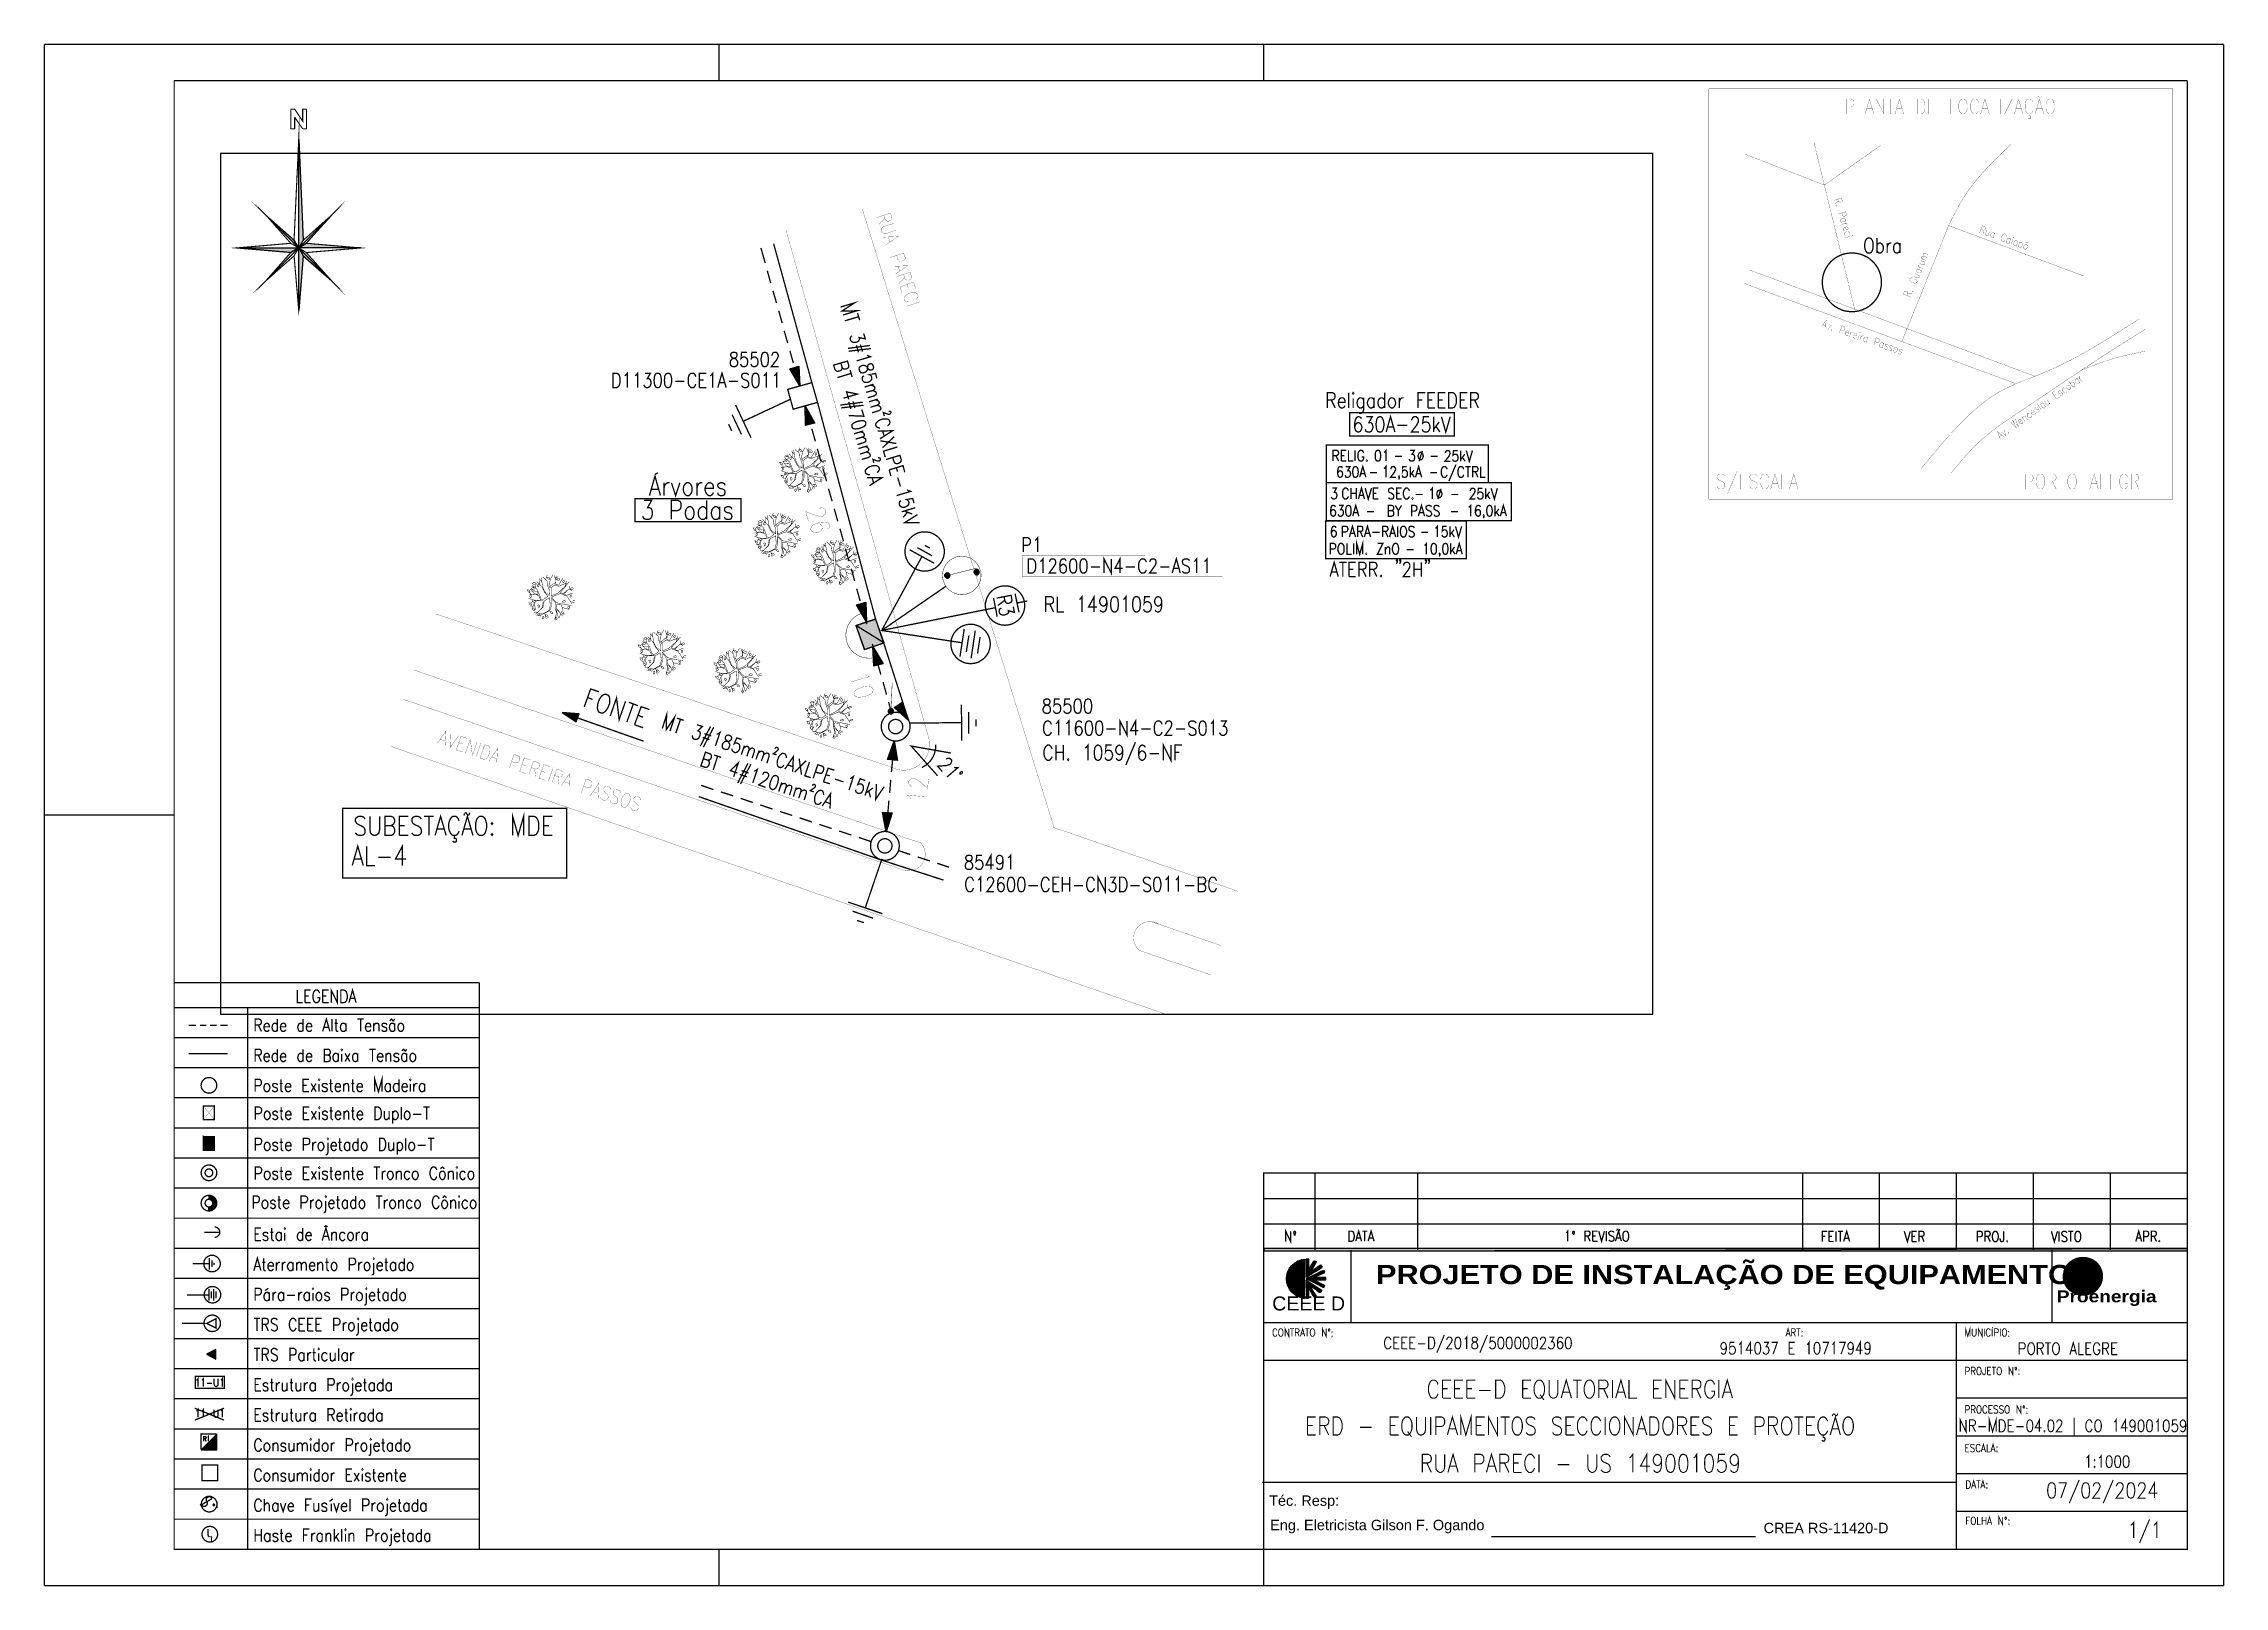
# Model space of a CAD drawing. Header units: millimetres. Extents: x 7 to 427, y 16 to 313.
import ezdxf

# ---------------------------------------------------------------- set-up
doc = ezdxf.new("R2010")
doc.units = ezdxf.units.MM
for name, color, linetype in [('H', 7, 'Continuous'), ('P', 7, 'Continuous'), ('T', 7, 'Continuous')]:
    doc.layers.add(name, color=color, linetype=linetype)

msp = doc.modelspace()

# ---------------------------------------------------------------- texts
at = {"layer": 'T', "attachment_point": 7}
for s, insert, char_height in [('{\\fArial Black|b0|i0|c0|p18;PROJETO DE INSTALAÇÃO DE EQUIPAMENTO}', (263.9, 72.8), 3.7), ('{\\fArial|b0|i0|c0|p18;CEEE D}', (243.9, 68.8), 2.7), ('{\\fArial Black|b0|i0|c0|p18;Proenergia}', (395.1, 69.7), 2.3), ('{\\fArial|b0|i0|c0|p18;Téc. Resp:}', (243.3, 30.6), 2), ('{\\fArial|b0|i0|c0|p18;Eng. Eletricista Gilson F. Ogando}', (243.5, 25.9), 2), ('{\\fArial|b0|i0|c0|p18;CREA RS-11420-D}', (338.6, 25.9), 2)]:
    msp.add_mtext(s, dxfattribs=dict(at, insert=insert, char_height=char_height))

# ---------------------------------------------------------------- hatches: boundary and pattern name
at = {"layer": 'H', "linetype": 'Continuous'}
for points in [[(56.303, 273.562), (56.303, 294.464), (57.185, 275.043), (56.303, 273.562)], [(56.303, 273.562), (49.953, 279.912), (55.421, 275.043), (56.303, 273.562)], [(56.303, 273.562), (62.653, 279.912), (57.785, 274.443), (56.303, 273.562)], [(54.786, 272.662), (44.327, 273.562), (56.303, 273.562), (54.786, 272.662)], [(49.953, 267.212), (54.786, 272.662), (56.303, 273.562), (49.953, 267.212)], [(56.303, 273.473), (56.215, 273.562), (56.303, 273.65), (56.392, 273.562), (56.303, 273.473)], [(56.303, 273.473), (56.215, 273.562), (56.303, 273.65), (56.392, 273.562), (56.303, 273.473)], [(56.303, 273.473), (56.215, 273.562), (56.303, 273.65), (56.392, 273.562), (56.303, 273.473)], [(56.303, 273.473), (56.215, 273.562), (56.303, 273.65), (56.392, 273.562), (56.303, 273.473)], [(56.303, 273.473), (56.215, 273.562), (56.303, 273.65), (56.392, 273.562), (56.303, 273.473)], [(56.303, 273.473), (56.215, 273.562), (56.303, 273.65), (56.392, 273.562), (56.303, 273.473)], [(56.303, 273.473), (56.215, 273.562), (56.303, 273.65), (56.392, 273.562), (56.303, 273.473)], [(56.303, 273.473), (56.215, 273.562), (56.303, 273.65), (56.392, 273.562), (56.303, 273.473)], [(56.303, 273.473), (56.215, 273.562), (56.303, 273.65), (56.392, 273.562), (56.303, 273.473)], [(56.303, 273.473), (56.215, 273.562), (56.303, 273.65), (56.392, 273.562), (56.303, 273.473)], [(56.303, 273.473), (56.215, 273.562), (56.303, 273.65), (56.392, 273.562), (56.303, 273.473)], [(56.303, 273.473), (56.215, 273.562), (56.303, 273.65), (56.392, 273.562), (56.303, 273.473)], [(56.303, 273.473), (56.215, 273.562), (56.303, 273.65), (56.392, 273.562), (56.303, 273.473)], [(56.303, 273.473), (56.215, 273.562), (56.303, 273.65), (56.392, 273.562), (56.303, 273.473)], [(56.303, 273.473), (56.215, 273.562), (56.303, 273.65), (56.392, 273.562), (56.303, 273.473)], [(56.303, 273.473), (56.215, 273.562), (56.303, 273.65), (56.392, 273.562), (56.303, 273.473)], [(56.303, 273.562), (57.785, 274.443), (68.245, 273.562), (56.303, 273.562)], [(62.653, 267.212), (57.185, 272.027), (56.303, 273.562), (62.653, 267.212)], [(56.303, 261.585), (56.303, 273.562), (57.185, 272.027), (56.303, 261.585)], [(152.859, 246.98), (150.918, 250.225), (152.7, 250.79), (152.859, 246.98)], [(153.97, 239.36), (153.917, 243.17), (155.751, 239.783), (153.97, 239.36)], [(180.799, 210.52), (180.852, 210.573), (181.698, 210.573), (181.522, 210.52), (180.799, 210.52)], [(180.799, 210.485), (180.799, 210.52), (181.522, 210.52), (181.398, 210.485), (180.799, 210.485)], [(180.799, 210.432), (180.799, 210.485), (181.398, 210.485), (181.31, 210.432), (180.799, 210.432)], [(180.799, 210.397), (180.799, 210.432), (181.31, 210.432), (181.363, 210.397), (180.799, 210.397)], [(180.852, 210.308), (180.799, 210.397), (181.363, 210.397), (181.398, 210.308), (180.852, 210.308)], [(180.852, 210.644), (180.887, 210.697), (181.733, 210.697), (181.733, 210.644), (180.852, 210.644)], [(180.852, 210.608), (180.852, 210.644), (181.733, 210.644), (181.769, 210.608), (180.852, 210.608)], [(180.852, 210.573), (180.852, 210.608), (181.769, 210.608), (181.698, 210.573), (180.852, 210.573)], [(180.887, 210.185), (180.852, 210.308), (181.398, 210.308), (181.434, 210.185), (180.887, 210.185)], [(180.887, 210.697), (180.94, 210.732), (181.698, 210.732), (181.733, 210.697), (180.887, 210.697)], [(180.94, 210.15), (180.887, 210.185), (181.434, 210.185), (181.487, 210.15), (180.94, 210.15)], [(180.94, 210.785), (180.975, 210.82), (181.61, 210.82), (181.698, 210.785), (180.94, 210.785)], [(180.94, 210.732), (180.94, 210.785), (181.698, 210.785), (181.698, 210.732), (180.94, 210.732)], [(181.01, 210.062), (180.94, 210.15), (181.487, 210.15), (181.522, 210.062), (181.01, 210.062)], [(181.01, 210.82), (181.063, 210.873), (181.557, 210.873), (181.61, 210.82), (181.01, 210.82)], [(181.063, 210.873), (181.098, 210.908), (181.522, 210.908), (181.557, 210.873), (181.063, 210.873)], [(181.187, 210.908), (181.222, 210.943), (181.363, 210.943), (181.434, 210.908), (181.187, 210.908)], [(181.31, 210.432), (181.398, 210.485), (181.822, 210.485), (181.822, 210.432), (181.31, 210.432)], [(181.363, 210.361), (181.31, 210.432), (181.822, 210.432), (181.769, 210.361), (181.363, 210.361)], [(181.398, 210.273), (181.363, 210.361), (181.769, 210.361), (181.769, 210.273), (181.398, 210.273)], [(181.398, 210.485), (181.487, 210.52), (181.769, 210.52), (181.822, 210.485), (181.398, 210.485)], [(181.434, 210.185), (181.398, 210.273), (181.769, 210.273), (181.733, 210.185), (181.434, 210.185)], [(181.487, 210.097), (181.434, 210.185), (181.733, 210.185), (181.698, 210.097), (181.487, 210.097)], [(181.522, 210.52), (181.698, 210.573), (181.769, 210.573), (181.769, 210.52), (181.522, 210.52)], [(181.698, 210.573), (181.769, 210.608), (181.769, 210.573), (181.698, 210.573)], [(186.478, 211.208), (186.478, 211.243), (187.36, 211.243), (187.202, 211.208), (186.478, 211.208)], [(186.478, 211.155), (186.478, 211.208), (187.202, 211.208), (187.06, 211.155), (186.478, 211.155)], [(186.478, 211.12), (186.478, 211.155), (187.06, 211.155), (186.99, 211.12), (186.478, 211.12)], [(186.478, 211.032), (186.478, 211.12), (186.99, 211.12), (186.99, 211.032), (186.478, 211.032)], [(186.478, 210.943), (186.478, 211.032), (186.99, 211.032), (187.06, 210.943), (186.478, 210.943)], [(186.514, 210.873), (186.478, 210.943), (187.06, 210.943), (187.113, 210.873), (186.514, 210.873)], [(186.514, 211.332), (186.567, 211.42), (187.36, 211.42), (187.413, 211.332), (186.514, 211.332)], [(186.514, 211.243), (186.514, 211.332), (187.413, 211.332), (187.448, 211.243), (186.514, 211.243)], [(186.602, 210.785), (186.514, 210.873), (187.113, 210.873), (187.149, 210.785), (186.602, 210.785)], [(186.602, 211.42), (186.655, 211.49), (187.29, 211.49), (187.325, 211.42), (186.602, 211.42)], [(186.655, 210.697), (186.602, 210.785), (187.149, 210.785), (187.202, 210.697), (186.655, 210.697)], [(186.655, 211.49), (186.725, 211.543), (187.202, 211.543), (187.29, 211.49), (186.655, 211.49)], [(186.725, 210.644), (186.655, 210.697), (187.202, 210.697), (187.202, 210.644), (186.725, 210.644)], [(186.725, 211.543), (186.813, 211.578), (187.113, 211.578), (187.202, 211.543), (186.725, 211.543)], [(186.813, 210.608), (186.725, 210.644), (187.202, 210.644), (187.113, 210.608), (186.813, 210.608)], [(186.99, 211.12), (187.06, 211.155), (187.448, 211.155), (187.448, 211.12), (186.99, 211.12)], [(186.99, 211.067), (186.99, 211.12), (187.448, 211.12), (187.448, 211.067), (186.99, 211.067)], [(187.025, 210.996), (186.99, 211.067), (187.448, 211.067), (187.448, 210.996), (187.025, 210.996)], [(187.06, 210.908), (187.025, 210.996), (187.448, 210.996), (187.448, 210.908), (187.06, 210.908)], [(187.113, 210.82), (187.06, 210.908), (187.448, 210.908), (187.413, 210.82), (187.113, 210.82)], [(187.149, 210.785), (187.113, 210.82), (187.413, 210.82), (187.325, 210.785), (187.149, 210.785)], [(187.149, 211.155), (187.202, 211.208), (187.448, 211.208), (187.448, 211.155), (187.149, 211.155)], [(187.202, 210.644), (187.202, 210.697), (187.149, 210.785), (187.325, 210.785), (187.29, 210.697), (187.202, 210.644)], [(187.202, 211.208), (187.36, 211.243), (187.448, 211.243), (187.448, 211.208), (187.202, 211.208)], [(181.063, 210.009), (181.01, 210.062), (181.522, 210.062), (181.557, 210.009), (181.063, 210.009)], [(181.151, 209.973), (181.063, 210.009), (181.522, 210.009), (181.434, 209.973), (181.151, 209.973)], [(181.275, 209.938), (181.187, 209.973), (181.363, 209.938), (181.275, 209.938)], [(181.363, 209.938), (181.187, 209.973), (181.434, 209.973), (181.363, 209.938)], [(181.557, 210.009), (181.487, 210.097), (181.698, 210.097), (181.61, 210.062), (181.557, 210.009)], [(169.033, 197.45), (165.312, 196.18), (163.707, 200.783), (167.464, 202.053), (169.033, 197.45)], [(165.735, 201.507), (163.777, 204.77), (165.559, 205.317), (165.735, 201.507)], [(167.128, 192.952), (166.952, 196.762), (168.91, 193.463), (167.128, 192.952)], [(173.867, 182.457), (171.062, 185.032), (172.597, 186.055), (173.867, 182.457)], [(109.767, 182.245), (107.068, 184.062), (110.314, 183.815), (109.767, 182.245)], [(169.968, 184.415), (170.004, 184.485), (170.48, 184.485), (170.48, 184.415), (169.968, 184.415)], [(169.968, 184.326), (169.968, 184.415), (170.48, 184.415), (170.427, 184.326), (169.968, 184.326)], [(169.968, 184.273), (169.968, 184.326), (170.427, 184.326), (170.427, 184.273), (169.968, 184.273)], [(169.968, 184.238), (169.968, 184.273), (170.938, 184.273), (170.938, 184.238), (169.968, 184.238)], [(169.968, 184.185), (169.968, 184.238), (170.938, 184.238), (170.938, 184.185), (169.968, 184.185)], [(169.968, 184.115), (169.968, 184.185), (170.938, 184.185), (170.903, 184.115), (169.968, 184.115)], [(170.004, 184.062), (169.968, 184.115), (170.903, 184.115), (170.903, 184.062), (170.004, 184.062)], [(170.004, 184.538), (170.057, 184.573), (170.515, 184.573), (170.48, 184.538), (170.004, 184.538)], [(170.004, 184.485), (170.004, 184.538), (170.48, 184.538), (170.48, 184.485), (170.004, 184.485)], [(170.004, 184.027), (170.004, 184.062), (170.903, 184.062), (170.85, 184.027), (170.004, 184.027)], [(170.057, 183.974), (170.004, 184.027), (170.85, 184.027), (170.85, 183.974), (170.057, 183.974)], [(170.057, 184.573), (170.092, 184.662), (170.515, 184.662), (170.515, 184.573), (170.057, 184.573)], [(170.092, 183.938), (170.057, 183.974), (170.85, 183.974), (170.815, 183.938), (170.092, 183.938)], [(170.092, 184.662), (170.18, 184.697), (170.568, 184.697), (170.515, 184.662), (170.092, 184.662)], [(170.127, 183.903), (170.127, 183.938), (170.78, 183.938), (170.727, 183.903), (170.127, 183.903)], [(170.18, 183.85), (170.127, 183.903), (170.727, 183.903), (170.692, 183.85), (170.18, 183.85)], [(170.18, 184.697), (170.268, 184.75), (170.568, 184.75), (170.568, 184.697), (170.18, 184.697)], [(170.303, 183.815), (170.215, 183.85), (170.639, 183.85), (170.603, 183.815), (170.303, 183.815)], [(170.268, 184.75), (170.356, 184.785), (170.568, 184.785), (170.568, 184.75), (170.268, 184.75)], [(170.427, 184.326), (170.48, 184.362), (170.938, 184.362), (170.938, 184.326), (170.427, 184.326)], [(170.427, 184.273), (170.427, 184.326), (170.938, 184.273), (170.427, 184.273)], [(170.938, 184.273), (170.427, 184.326), (170.938, 184.326), (170.938, 184.273)], [(170.48, 184.538), (170.515, 184.573), (170.85, 184.573), (170.85, 184.538), (170.48, 184.538)], [(170.48, 184.45), (170.48, 184.538), (170.903, 184.538), (170.938, 184.45), (170.48, 184.45)], [(170.48, 184.362), (170.48, 184.45), (170.938, 184.45), (170.938, 184.362), (170.48, 184.362)], [(170.515, 184.662), (170.568, 184.697), (170.727, 184.697), (170.78, 184.662), (170.515, 184.662)], [(170.515, 184.573), (170.515, 184.662), (170.78, 184.662), (170.85, 184.573), (170.515, 184.573)], [(170.568, 184.75), (170.568, 184.785), (170.603, 184.75), (170.568, 184.75)], [(170.568, 184.697), (170.568, 184.75), (170.639, 184.75), (170.727, 184.697), (170.568, 184.697)], [(171.662, 174.837), (169.792, 175.013), (171.062, 178.611), (171.662, 174.837)], [(169.51, 161.078), (168.822, 164.853), (170.692, 164.712), (169.51, 161.078)], [(37.924, 99.695), (37.924, 102.323), (40.04, 102.323), (40.04, 99.695), (37.924, 99.695)], [(39.194, 90.223), (38.982, 90.258), (38.982, 91.017), (39.458, 90.928), (39.882, 90.717), (40.217, 90.382), (40.428, 89.958), (40.464, 89.5), (40.428, 89.023), (40.217, 88.6), (39.882, 88.265), (39.458, 88.053), (38.982, 88.018), (38.982, 88.724), (39.194, 88.777), (39.405, 88.9), (39.582, 89.076), (39.705, 89.288), (39.758, 89.5), (39.705, 89.747), (39.582, 89.958), (39.405, 90.082), (39.194, 90.223)], [(242.27, 80.257), (242.27, 80.768), (420.247, 80.768), (420.247, 80.257), (242.27, 80.257)], [(246.68, 74.93), (246.715, 75.653), (250.155, 75.653), (250.155, 74.93), (246.68, 74.93)], [(246.715, 75.653), (246.927, 76.323), (250.155, 76.323), (250.155, 75.653), (246.715, 75.653)], [(246.927, 76.323), (247.262, 76.958), (250.155, 76.958), (250.155, 76.323), (246.927, 76.323)], [(247.262, 76.958), (247.685, 77.523), (250.155, 77.523), (250.155, 76.958), (247.262, 76.958)], [(247.685, 77.523), (248.197, 77.982), (250.155, 77.982), (250.155, 77.523), (247.685, 77.523)], [(248.197, 77.982), (248.797, 78.352), (250.155, 78.352), (250.155, 77.982), (248.197, 77.982)], [(248.797, 78.352), (249.467, 78.617), (250.155, 78.617), (250.155, 78.352), (248.797, 78.352)], [(249.467, 78.617), (250.155, 78.74), (250.155, 78.617), (249.467, 78.617)], [(250.49, 77.17), (250.49, 78.705), (250.948, 78.705), (250.948, 77.17), (250.49, 77.17)], [(250.49, 76.623), (250.49, 77.17), (250.948, 77.17), (250.948, 76.623), (250.49, 76.623)], [(250.49, 76.323), (250.49, 76.623), (251.548, 76.623), (251.337, 76.323), (250.49, 76.323)], [(250.49, 75.177), (250.49, 76.323), (252.218, 76.323), (250.49, 75.177)], [(250.913, 75.177), (252.906, 76.165), (254.035, 76.165), (251.883, 75.177), (250.913, 75.177)], [(250.948, 76.623), (251.248, 77.17), (251.848, 77.17), (251.548, 76.623), (250.948, 76.623)], [(251.248, 77.17), (251.883, 78.193), (252.43, 78.193), (251.848, 77.17), (251.248, 77.17)], [(251.337, 76.323), (252.554, 77.17), (253.524, 77.17), (252.218, 76.323), (251.337, 76.323)], [(251.883, 78.193), (252.007, 78.44), (252.43, 78.193), (251.883, 78.193)], [(252.554, 77.17), (253.189, 77.593), (253.524, 77.17), (252.554, 77.17)], [(252.906, 76.165), (253.242, 76.323), (253.965, 76.323), (254.035, 76.165), (252.906, 76.165)], [(253.242, 76.323), (253.824, 76.623), (253.965, 76.323), (253.242, 76.323)], [(396.416, 75.741), (396.452, 75.953), (397.175, 75.953), (397.175, 75.741), (396.416, 75.741)], [(396.416, 75.442), (396.416, 75.741), (397.175, 75.741), (397.175, 75.442), (396.416, 75.442)], [(396.452, 75.953), (396.487, 76.165), (397.21, 76.165), (397.175, 75.953), (396.452, 75.953)], [(396.487, 76.165), (396.54, 76.376), (397.263, 76.376), (397.21, 76.165), (396.487, 76.165)], [(396.54, 76.412), (396.663, 76.747), (397.334, 76.747), (397.263, 76.412), (396.54, 76.412)], [(396.54, 76.376), (396.54, 76.412), (397.263, 76.412), (397.263, 76.376), (396.54, 76.376)], [(396.663, 76.747), (396.787, 77.047), (397.475, 77.047), (397.334, 76.747), (396.663, 76.747)], [(396.787, 77.082), (397.087, 77.523), (397.722, 77.523), (397.475, 77.082), (396.787, 77.082)], [(396.787, 77.047), (396.787, 77.082), (397.475, 77.082), (397.475, 77.047), (396.787, 77.047)], [(397.087, 77.523), (397.122, 77.593), (397.81, 77.593), (397.722, 77.523), (397.087, 77.523)], [(397.122, 77.593), (397.334, 77.858), (398.022, 77.858), (397.81, 77.593), (397.122, 77.593)], [(397.334, 77.858), (397.598, 78.105), (398.268, 78.105), (398.022, 77.858), (397.334, 77.858)], [(397.334, 75.953), (397.387, 76.024), (399.027, 76.024), (398.815, 75.953), (397.334, 75.953)], [(397.334, 75.741), (397.334, 75.953), (398.815, 75.953), (398.321, 75.741), (397.334, 75.741)], [(397.334, 75.565), (397.334, 75.741), (398.321, 75.741), (398.057, 75.565), (397.334, 75.565)], [(397.387, 76.165), (397.422, 76.288), (402.837, 76.288), (402.837, 76.165), (397.387, 76.165)], [(397.387, 76.077), (397.387, 76.165), (399.803, 76.165), (399.239, 76.077), (397.387, 76.077)], [(397.387, 76.024), (397.387, 76.077), (399.239, 76.077), (399.027, 76.024), (397.387, 76.024)], [(397.422, 76.376), (397.475, 76.588), (402.766, 76.588), (402.837, 76.376), (397.422, 76.376)], [(397.422, 76.288), (397.422, 76.376), (402.837, 76.376), (402.837, 76.288), (397.422, 76.288)], [(397.475, 76.588), (397.51, 76.676), (402.766, 76.676), (402.766, 76.588), (397.475, 76.588)], [(397.51, 76.676), (397.598, 76.87), (402.678, 76.87), (402.766, 76.676), (397.51, 76.676)], [(397.598, 78.105), (397.686, 78.14), (398.321, 78.14), (398.268, 78.105), (397.598, 78.105)], [(397.598, 76.87), (397.686, 77.047), (402.59, 77.047), (402.678, 76.87), (397.598, 76.87)], [(397.686, 78.14), (398.057, 78.44), (398.78, 78.44), (398.321, 78.14), (397.686, 78.14)], [(397.686, 77.047), (397.722, 77.135), (402.555, 77.135), (402.59, 77.047), (397.686, 77.047)], [(397.722, 77.135), (397.845, 77.382), (402.378, 77.382), (402.555, 77.135), (397.722, 77.135)], [(397.845, 77.382), (397.898, 77.435), (402.378, 77.435), (402.378, 77.382), (397.845, 77.382)], [(397.898, 77.435), (398.057, 77.646), (402.167, 77.646), (402.378, 77.435), (397.898, 77.435)], [(398.057, 78.44), (398.145, 78.493), (398.903, 78.493), (398.78, 78.44), (398.057, 78.44)], [(398.057, 77.646), (398.11, 77.682), (402.131, 77.682), (402.167, 77.646), (398.057, 77.646)], [(398.11, 77.682), (398.268, 77.858), (401.955, 77.858), (402.131, 77.682), (398.11, 77.682)], [(398.145, 78.493), (398.445, 78.617), (399.168, 78.617), (398.903, 78.493), (398.145, 78.493)], [(398.268, 77.858), (398.357, 77.929), (401.867, 77.929), (401.955, 77.858), (398.268, 77.858)], [(398.357, 77.929), (398.568, 78.105), (401.655, 78.105), (401.867, 77.929), (398.357, 77.929)], [(398.392, 75.565), (398.657, 75.688), (401.62, 75.688), (401.867, 75.565), (398.392, 75.565)], [(398.445, 78.617), (398.657, 78.705), (399.503, 78.705), (399.168, 78.617), (398.445, 78.617)], [(398.568, 78.105), (398.657, 78.14), (401.567, 78.14), (401.655, 78.105), (398.568, 78.105)], [(398.657, 78.705), (398.78, 78.793), (399.75, 78.793), (399.503, 78.705), (398.657, 78.705)], [(398.657, 78.14), (398.868, 78.281), (401.408, 78.281), (401.567, 78.14), (398.657, 78.14)], [(398.657, 75.688), (398.815, 75.777), (401.443, 75.777), (401.62, 75.688), (398.657, 75.688)], [(398.868, 78.793), (398.903, 78.828), (400.138, 78.828), (399.962, 78.793), (398.868, 78.793)], [(398.868, 78.281), (398.956, 78.317), (401.285, 78.317), (401.408, 78.281), (398.868, 78.281)], [(398.868, 75.777), (399.08, 75.865), (401.144, 75.865), (401.408, 75.777), (398.868, 75.777)], [(398.903, 78.828), (399.45, 78.952), (400.808, 78.952), (401.32, 78.828), (398.903, 78.828)], [(398.956, 78.317), (399.327, 78.493), (400.932, 78.493), (401.285, 78.317), (398.956, 78.317)], [(399.08, 75.865), (399.327, 75.9), (400.897, 75.9), (401.144, 75.865), (399.08, 75.865)], [(399.327, 75.9), (399.45, 75.953), (400.808, 75.953), (400.897, 75.9), (399.327, 75.9)], [(399.38, 78.493), (399.75, 78.581), (400.562, 78.581), (400.861, 78.493), (399.38, 78.493)], [(399.45, 75.953), (399.803, 75.988), (400.438, 75.988), (400.808, 75.953), (399.45, 75.953)], [(399.75, 78.581), (399.803, 78.617), (400.438, 78.617), (400.562, 78.581), (399.75, 78.581)], [(400.226, 78.793), (400.173, 78.828), (401.32, 78.828), (401.355, 78.793), (400.226, 78.793)], [(400.65, 78.74), (400.438, 78.793), (401.443, 78.793), (401.532, 78.74), (400.65, 78.74)], [(400.985, 76.077), (400.473, 76.165), (402.837, 76.165), (402.89, 76.077), (400.985, 76.077)], [(400.808, 78.705), (400.65, 78.74), (401.532, 78.74), (401.62, 78.705), (400.808, 78.705)], [(400.932, 78.652), (400.808, 78.705), (401.62, 78.705), (401.708, 78.652), (400.932, 78.652)], [(401.144, 78.581), (400.932, 78.652), (401.708, 78.652), (401.867, 78.581), (401.144, 78.581)], [(401.197, 76.024), (400.985, 76.077), (402.89, 76.077), (402.89, 76.024), (401.197, 76.024)], [(401.32, 78.493), (401.144, 78.581), (401.867, 78.581), (402.043, 78.493), (401.32, 78.493)], [(401.408, 75.953), (401.197, 76.024), (402.89, 76.024), (402.89, 75.953), (401.408, 75.953)], [(401.496, 78.44), (401.355, 78.493), (402.078, 78.493), (402.167, 78.44), (401.496, 78.44)], [(401.532, 75.9), (401.408, 75.953), (402.89, 75.953), (402.89, 75.9), (401.532, 75.9)], [(401.567, 78.352), (401.496, 78.44), (402.167, 78.44), (402.255, 78.352), (401.567, 78.352)], [(401.92, 75.741), (401.532, 75.9), (402.89, 75.9), (402.89, 75.741), (401.92, 75.741)], [(401.743, 78.281), (401.567, 78.352), (402.255, 78.352), (402.378, 78.281), (401.743, 78.281)], [(401.867, 78.14), (401.743, 78.281), (402.378, 78.281), (402.555, 78.14), (401.867, 78.14)], [(401.955, 78.105), (401.867, 78.14), (402.555, 78.14), (402.625, 78.105), (401.955, 78.105)], [(402.202, 75.565), (401.92, 75.741), (402.89, 75.741), (402.89, 75.565), (402.202, 75.565)], [(401.99, 78.07), (401.955, 78.105), (402.625, 78.105), (402.678, 78.07), (401.99, 78.07)], [(402.202, 77.893), (401.99, 78.07), (402.678, 78.07), (402.837, 77.893), (402.202, 77.893)], [(402.378, 77.682), (402.202, 77.893), (402.837, 77.893), (403.013, 77.682), (402.378, 77.682)], [(402.414, 77.593), (402.378, 77.682), (403.013, 77.682), (403.102, 77.593), (402.414, 77.593)], [(402.502, 77.523), (402.414, 77.593), (403.102, 77.593), (403.19, 77.523), (402.502, 77.523)], [(402.59, 77.382), (402.502, 77.523), (403.19, 77.523), (403.26, 77.382), (402.59, 77.382)], [(402.678, 77.258), (402.59, 77.382), (403.26, 77.382), (403.313, 77.258), (402.678, 77.258)], [(402.713, 77.135), (402.678, 77.258), (403.313, 77.258), (403.401, 77.135), (402.713, 77.135)], [(402.802, 77.047), (402.713, 77.135), (403.401, 77.135), (403.472, 77.047), (402.802, 77.047)], [(402.802, 77.011), (402.802, 77.047), (403.472, 77.047), (403.472, 77.011), (402.802, 77.011)], [(402.89, 76.835), (402.802, 77.011), (403.472, 77.011), (403.56, 76.835), (402.89, 76.835)], [(402.925, 76.623), (402.89, 76.835), (403.56, 76.835), (403.648, 76.623), (402.925, 76.623)], [(403.013, 76.412), (402.925, 76.623), (403.648, 76.623), (403.737, 76.412), (403.013, 76.412)], [(403.013, 76.288), (403.013, 76.412), (403.737, 76.412), (403.737, 76.288), (403.013, 76.288)], [(403.049, 76.077), (403.013, 76.288), (403.737, 76.288), (403.772, 76.077), (403.049, 76.077)], [(403.049, 75.9), (403.049, 76.077), (403.772, 76.077), (403.825, 75.9), (403.049, 75.9)], [(403.102, 75.741), (403.049, 75.9), (403.825, 75.9), (403.86, 75.741), (403.102, 75.741)], [(403.049, 75.53), (403.102, 75.741), (403.86, 75.741), (403.86, 75.53), (403.049, 75.53)], [(246.715, 74.26), (246.68, 74.93), (250.155, 74.93), (250.155, 74.26), (246.715, 74.26)], [(246.927, 73.572), (246.715, 74.26), (250.155, 74.26), (250.155, 73.572), (246.927, 73.572)], [(247.262, 72.937), (246.927, 73.572), (250.155, 73.572), (250.155, 72.937), (247.262, 72.937)], [(247.685, 72.39), (247.262, 72.937), (250.155, 72.937), (250.155, 72.39), (247.685, 72.39)], [(248.197, 71.931), (247.685, 72.39), (250.155, 72.39), (250.155, 71.931), (248.197, 71.931)], [(248.797, 71.543), (248.197, 71.931), (250.155, 71.931), (250.155, 71.543), (248.797, 71.543)], [(249.467, 71.296), (248.797, 71.543), (250.155, 71.543), (250.155, 71.296), (249.467, 71.296)], [(250.437, 74.93), (250.913, 75.177), (254.212, 75.177), (254.212, 74.93), (250.437, 74.93)], [(250.825, 74.754), (250.437, 74.93), (254.212, 74.93), (254.212, 74.754), (250.825, 74.754)], [(250.49, 74.26), (250.49, 74.718), (251.125, 74.26), (250.49, 74.26)], [(250.49, 73.537), (250.49, 74.26), (251.125, 74.26), (252.13, 73.537), (250.49, 73.537)], [(250.49, 73.325), (250.49, 73.537), (251.213, 73.537), (251.337, 73.325), (250.49, 73.325)], [(250.49, 73.237), (250.49, 73.325), (250.913, 73.325), (250.913, 73.237), (250.49, 73.237)], [(250.49, 71.173), (250.49, 73.237), (250.913, 71.208), (250.49, 71.173)], [(250.913, 71.208), (250.49, 73.237), (250.913, 73.237), (250.913, 71.208)], [(253.03, 73.66), (250.825, 74.754), (251.848, 74.754), (254, 73.66), (253.03, 73.66)], [(250.948, 73.237), (250.913, 73.325), (251.337, 73.325), (251.372, 73.237), (250.948, 73.237)], [(251.795, 71.667), (250.948, 73.237), (251.372, 73.237), (252.342, 71.667), (251.795, 71.667)], [(251.548, 73.325), (251.213, 73.537), (252.13, 73.537), (252.43, 73.325), (251.548, 73.325)], [(252.554, 72.637), (251.548, 73.325), (252.43, 73.325), (253.453, 72.637), (252.554, 72.637)], [(251.919, 71.455), (251.883, 71.543), (251.795, 71.667), (252.06, 71.543), (251.919, 71.455)], [(252.06, 71.543), (251.795, 71.667), (252.342, 71.667), (252.06, 71.543)], [(253.118, 72.302), (252.977, 72.39), (252.554, 72.637), (253.189, 72.39), (253.118, 72.302)], [(253.189, 72.39), (252.554, 72.637), (253.453, 72.637), (253.189, 72.39)], [(253.824, 73.237), (253.665, 73.325), (253.03, 73.66), (253.877, 73.325), (253.824, 73.237)], [(253.877, 73.325), (253.03, 73.66), (254, 73.66), (253.877, 73.325)], [(396.416, 75.23), (396.416, 75.442), (397.175, 75.442), (397.21, 75.23), (396.416, 75.23)], [(396.416, 75.053), (396.416, 75.23), (397.21, 75.23), (397.263, 75.053), (396.416, 75.053)], [(396.416, 74.895), (396.416, 75.053), (397.263, 75.053), (397.298, 74.895), (396.416, 74.895)], [(396.452, 74.754), (396.416, 74.895), (397.298, 74.895), (397.334, 74.754), (396.452, 74.754)], [(396.452, 74.718), (396.452, 74.754), (397.334, 74.754), (397.298, 74.718), (396.452, 74.718)], [(396.487, 74.63), (396.452, 74.718), (397.298, 74.718), (397.263, 74.63), (396.487, 74.63)], [(396.487, 74.507), (396.487, 74.63), (397.263, 74.63), (397.263, 74.507), (396.487, 74.507)], [(396.54, 74.418), (396.487, 74.507), (397.263, 74.507), (397.263, 74.418), (396.54, 74.418)], [(396.54, 74.383), (396.54, 74.418), (397.263, 74.418), (397.263, 74.383), (396.54, 74.383)], [(396.54, 74.348), (396.54, 74.383), (397.263, 74.383), (397.263, 74.348), (396.54, 74.348)], [(396.575, 74.26), (396.54, 74.348), (397.263, 74.348), (397.263, 74.26), (396.575, 74.26)], [(396.628, 74.083), (396.575, 74.26), (397.263, 74.26), (397.334, 74.083), (396.628, 74.083)], [(396.663, 73.995), (396.628, 74.083), (397.334, 74.083), (397.387, 73.995), (396.663, 73.995)], [(396.699, 73.907), (396.663, 73.995), (397.387, 73.995), (397.422, 73.907), (396.699, 73.907)], [(396.752, 73.872), (396.699, 73.907), (397.422, 73.907), (397.475, 73.872), (396.752, 73.872)], [(396.752, 73.836), (396.752, 73.872), (397.475, 73.872), (397.475, 73.836), (396.752, 73.836)], [(396.787, 73.748), (396.752, 73.836), (397.475, 73.836), (397.387, 73.748), (396.787, 73.748)], [(396.787, 73.695), (396.787, 73.748), (397.387, 73.748), (397.334, 73.695), (396.787, 73.695)], [(396.84, 73.66), (396.787, 73.695), (397.334, 73.695), (397.298, 73.66), (396.84, 73.66)], [(396.875, 73.625), (396.84, 73.66), (397.298, 73.66), (397.298, 73.625), (396.875, 73.625)], [(396.91, 73.537), (396.875, 73.625), (397.298, 73.625), (397.263, 73.537), (396.91, 73.537)], [(396.963, 73.501), (396.91, 73.537), (397.263, 73.537), (397.263, 73.501), (396.963, 73.501)], [(396.963, 73.448), (396.963, 73.501), (397.263, 73.501), (397.263, 73.448), (396.963, 73.448)], [(396.998, 73.36), (396.963, 73.448), (397.263, 73.448), (397.263, 73.36), (396.998, 73.36)], [(397.051, 73.325), (396.998, 73.36), (397.263, 73.36), (397.298, 73.325), (397.051, 73.325)], [(397.087, 73.29), (397.051, 73.325), (397.298, 73.325), (397.298, 73.29), (397.087, 73.29)], [(397.122, 73.201), (397.087, 73.29), (397.298, 73.29), (397.334, 73.201), (397.122, 73.201)], [(397.175, 73.148), (397.122, 73.201), (397.387, 73.201), (397.422, 73.148), (397.175, 73.148)], [(397.21, 73.113), (397.175, 73.148), (397.422, 73.148), (397.475, 73.113), (397.21, 73.113)], [(397.263, 73.06), (397.21, 73.113), (397.475, 73.113), (397.51, 73.06), (397.263, 73.06)], [(397.298, 72.99), (397.263, 73.06), (397.51, 73.06), (397.633, 72.99), (397.298, 72.99)], [(397.387, 72.937), (397.298, 72.99), (397.633, 72.99), (397.81, 72.937), (397.387, 72.937)], [(397.387, 75.353), (397.334, 75.565), (398.022, 75.565), (397.757, 75.353), (397.387, 75.353)], [(397.387, 75.318), (397.387, 75.353), (397.757, 75.353), (397.722, 75.318), (397.387, 75.318)], [(397.387, 75.177), (397.387, 75.318), (397.722, 75.318), (397.598, 75.177), (397.387, 75.177)], [(397.422, 75.106), (397.387, 75.177), (397.598, 75.177), (397.51, 75.106), (397.422, 75.106)], [(397.475, 72.849), (397.387, 72.937), (397.81, 72.937), (398.18, 72.849), (397.475, 72.849)], [(397.422, 75.018), (397.422, 75.106), (397.51, 75.106), (397.475, 75.018), (397.422, 75.018)], [(397.475, 74.965), (397.422, 75.018), (397.475, 75.018), (397.475, 74.965)], [(397.422, 74.471), (397.422, 74.507), (397.475, 74.471), (397.422, 74.471)], [(397.422, 74.383), (397.422, 74.471), (397.475, 74.471), (397.475, 74.383), (397.422, 74.383)], [(397.422, 74.348), (397.422, 74.383), (397.475, 74.383), (397.51, 74.348), (397.422, 74.348)], [(397.475, 74.26), (397.422, 74.348), (397.51, 74.348), (397.545, 74.26), (397.475, 74.26)], [(397.422, 73.501), (397.475, 73.537), (397.757, 73.537), (397.81, 73.501), (397.422, 73.501)], [(397.422, 73.448), (397.422, 73.501), (397.81, 73.501), (397.845, 73.448), (397.422, 73.448)], [(397.422, 73.413), (397.422, 73.448), (397.845, 73.448), (397.898, 73.413), (397.422, 73.413)], [(397.475, 73.36), (397.422, 73.413), (397.898, 73.413), (397.933, 73.36), (397.475, 73.36)], [(397.475, 74.207), (397.475, 74.26), (397.545, 74.26), (397.545, 74.207), (397.475, 74.207)], [(397.51, 74.172), (397.475, 74.207), (397.545, 74.207), (397.598, 74.172), (397.51, 74.172)], [(397.475, 73.572), (397.51, 73.625), (397.686, 73.625), (397.722, 73.572), (397.475, 73.572)], [(397.475, 73.537), (397.475, 73.572), (397.722, 73.572), (397.757, 73.537), (397.475, 73.537)], [(397.51, 73.325), (397.475, 73.36), (397.933, 73.36), (398.022, 73.325), (397.51, 73.325)], [(397.545, 72.778), (397.475, 72.849), (398.18, 72.849), (398.48, 72.778), (397.545, 72.778)], [(397.51, 74.754), (397.598, 74.895), (402.625, 74.895), (402.713, 74.754), (397.51, 74.754)], [(397.545, 74.683), (397.51, 74.754), (402.713, 74.754), (402.713, 74.683), (397.545, 74.683)], [(397.51, 74.083), (397.51, 74.172), (397.598, 74.172), (397.633, 74.083), (397.51, 74.083)], [(397.545, 74.048), (397.51, 74.083), (397.633, 74.083), (397.686, 74.048), (397.545, 74.048)], [(397.51, 73.625), (397.545, 73.66), (397.633, 73.66), (397.686, 73.625), (397.51, 73.625)], [(397.51, 73.29), (397.51, 73.325), (398.022, 73.325), (398.11, 73.29), (397.51, 73.29)], [(397.545, 73.237), (397.51, 73.29), (398.11, 73.29), (398.145, 73.237), (397.545, 73.237)], [(397.598, 74.595), (397.545, 74.683), (402.713, 74.683), (402.678, 74.595), (397.598, 74.595)], [(397.598, 73.96), (397.545, 74.048), (397.686, 74.048), (397.722, 73.96), (397.598, 73.96)], [(397.545, 73.66), (397.598, 73.695), (397.633, 73.66), (397.545, 73.66)], [(397.633, 73.201), (397.545, 73.237), (398.145, 73.237), (398.18, 73.201), (397.633, 73.201)], [(397.598, 72.725), (397.545, 72.778), (398.48, 72.778), (398.78, 72.725), (397.598, 72.725)], [(397.598, 74.895), (397.633, 74.965), (402.59, 74.965), (402.625, 74.895), (397.598, 74.895)], [(397.598, 74.507), (397.598, 74.595), (402.678, 74.595), (402.625, 74.507), (397.598, 74.507)], [(397.722, 74.348), (397.598, 74.507), (402.625, 74.507), (402.555, 74.348), (397.722, 74.348)], [(397.598, 72.69), (397.598, 72.725), (398.78, 72.725), (399.168, 72.69), (397.598, 72.69)], [(397.633, 74.965), (397.757, 75.106), (402.467, 75.106), (402.59, 74.965), (397.633, 74.965)], [(397.633, 73.907), (397.633, 73.96), (397.722, 73.96), (397.633, 73.907)], [(397.686, 72.637), (397.633, 72.69), (399.803, 72.69), (400.138, 72.637), (397.686, 72.637)], [(397.81, 73.148), (397.686, 73.201), (398.268, 73.201), (398.321, 73.148), (397.81, 73.148)], [(398.145, 72.302), (397.686, 72.637), (402.59, 72.637), (402.078, 72.302), (398.145, 72.302)], [(397.757, 74.26), (397.722, 74.348), (402.555, 74.348), (402.502, 74.26), (397.757, 74.26)], [(397.757, 75.106), (397.933, 75.265), (402.29, 75.265), (402.467, 75.106), (397.757, 75.106)], [(397.81, 74.207), (397.757, 74.26), (399.203, 74.26), (398.78, 74.207), (397.81, 74.207)], [(397.845, 73.695), (397.757, 73.783), (397.898, 73.783), (397.933, 73.695), (397.845, 73.695)], [(397.81, 74.172), (397.81, 74.207), (398.78, 74.207), (398.692, 74.172), (397.81, 74.172)], [(397.845, 74.083), (397.81, 74.172), (398.692, 74.172), (398.268, 74.083), (397.845, 74.083)], [(397.81, 73.113), (397.81, 73.148), (398.321, 73.148), (398.357, 73.113), (397.81, 73.113)], [(398.022, 73.06), (397.81, 73.113), (398.357, 73.113), (398.48, 73.06), (398.022, 73.06)], [(397.933, 73.625), (397.845, 73.695), (397.933, 73.695), (398.022, 73.625), (397.933, 73.625)], [(397.898, 74.048), (397.898, 74.083), (398.145, 74.083), (398.11, 74.048), (397.898, 74.048)], [(397.933, 73.995), (397.898, 74.048), (398.057, 74.048), (397.933, 73.995)], [(397.933, 75.265), (397.969, 75.318), (402.29, 75.318), (402.29, 75.265), (397.933, 75.265)], [(397.969, 73.572), (397.933, 73.625), (398.022, 73.625), (398.057, 73.572), (397.969, 73.572)], [(397.969, 75.318), (398.145, 75.442), (402.078, 75.442), (402.29, 75.318), (397.969, 75.318)], [(398.022, 73.537), (397.969, 73.572), (398.057, 73.572), (398.11, 73.537), (398.022, 73.537)], [(398.11, 73.783), (398.022, 73.872), (402.202, 73.872), (402.131, 73.783), (398.11, 73.783)], [(398.11, 73.501), (398.022, 73.537), (398.11, 73.537), (398.145, 73.501), (398.11, 73.501)], [(398.233, 73.025), (398.057, 73.06), (398.48, 73.06), (398.604, 73.025), (398.233, 73.025)], [(398.145, 73.748), (398.11, 73.783), (402.131, 73.783), (402.131, 73.748), (398.145, 73.748)], [(398.18, 73.413), (398.11, 73.501), (398.145, 73.501), (398.233, 73.413), (398.18, 73.413)], [(398.145, 75.442), (398.233, 75.477), (402.043, 75.477), (402.078, 75.442), (398.145, 75.442)], [(398.18, 73.695), (398.145, 73.748), (402.131, 73.748), (402.078, 73.695), (398.18, 73.695)], [(398.78, 72.002), (398.145, 72.302), (402.078, 72.302), (401.443, 72.002), (398.78, 72.002)], [(398.18, 73.872), (398.321, 73.907), (401.955, 73.907), (402.078, 73.872), (398.18, 73.872)], [(398.233, 73.625), (398.18, 73.695), (402.078, 73.695), (401.99, 73.625), (398.233, 73.625)], [(398.268, 73.36), (398.18, 73.413), (398.233, 73.413), (398.268, 73.36)], [(398.233, 75.477), (398.321, 75.565), (401.92, 75.565), (402.043, 75.477), (398.233, 75.477)], [(398.321, 73.572), (398.233, 73.625), (401.99, 73.625), (401.92, 73.572), (398.321, 73.572)], [(398.392, 72.99), (398.233, 73.025), (398.604, 73.025), (398.692, 72.99), (398.392, 72.99)], [(398.321, 73.907), (398.445, 73.96), (401.779, 73.96), (401.955, 73.907), (398.321, 73.907)], [(398.392, 73.501), (398.321, 73.572), (401.92, 73.572), (401.867, 73.501), (398.392, 73.501)], [(398.48, 73.413), (398.392, 73.501), (401.867, 73.501), (401.743, 73.413), (398.48, 73.413)], [(398.604, 72.937), (398.392, 72.99), (398.692, 72.99), (398.815, 72.937), (398.604, 72.937)], [(398.533, 73.96), (398.745, 73.995), (401.532, 73.995), (401.743, 73.96), (398.533, 73.96)], [(398.657, 73.325), (398.533, 73.413), (401.708, 73.413), (401.567, 73.325), (398.657, 73.325)], [(398.692, 72.902), (398.604, 72.937), (398.815, 72.937), (398.815, 72.902), (398.692, 72.902)], [(398.692, 73.29), (398.657, 73.325), (401.567, 73.325), (401.567, 73.29), (398.692, 73.29)], [(398.78, 73.237), (398.692, 73.29), (401.567, 73.29), (401.443, 73.237), (398.78, 73.237)], [(398.745, 73.995), (398.868, 74.048), (401.408, 74.048), (401.532, 73.995), (398.745, 73.995)], [(398.903, 73.148), (398.78, 73.237), (401.443, 73.237), (401.355, 73.148), (398.903, 73.148)], [(400.138, 71.79), (399.45, 71.843), (398.78, 72.002), (400.808, 71.843), (400.138, 71.79)], [(400.808, 71.843), (398.78, 72.002), (401.443, 72.002), (400.808, 71.843)], [(398.956, 73.113), (398.903, 73.148), (401.355, 73.148), (401.285, 73.113), (398.956, 73.113)], [(399.168, 73.025), (399.027, 73.113), (401.232, 73.113), (401.073, 73.025), (399.168, 73.025)], [(399.292, 72.99), (399.168, 73.025), (401.073, 73.025), (400.985, 72.99), (399.292, 72.99)], [(399.38, 74.048), (399.415, 74.083), (400.808, 74.083), (400.897, 74.048), (399.38, 74.048)], [(399.503, 72.937), (399.38, 72.99), (400.861, 72.99), (400.773, 72.937), (399.503, 72.937)], [(399.627, 72.902), (399.503, 72.937), (400.773, 72.937), (400.597, 72.902), (399.627, 72.902)], [(399.75, 72.849), (399.627, 72.902), (400.597, 72.902), (400.509, 72.849), (399.75, 72.849)], [(400.138, 72.637), (400.473, 72.69), (402.625, 72.69), (402.59, 72.637), (400.138, 72.637)], [(401.108, 74.207), (400.597, 74.26), (402.502, 74.26), (402.467, 74.207), (401.108, 74.207)], [(401.567, 74.172), (401.108, 74.207), (402.467, 74.207), (402.467, 74.172), (401.567, 74.172)], [(401.197, 72.69), (401.62, 72.725), (402.678, 72.725), (402.625, 72.69), (401.197, 72.69)], [(401.408, 72.902), (401.443, 72.937), (401.708, 72.937), (401.567, 72.902), (401.408, 72.902)], [(401.443, 72.937), (401.567, 72.99), (401.92, 72.99), (401.708, 72.937), (401.443, 72.937)], [(401.567, 72.99), (401.743, 73.06), (402.167, 73.06), (401.955, 72.99), (401.567, 72.99)], [(401.99, 74.083), (401.62, 74.172), (402.467, 74.172), (402.414, 74.083), (401.99, 74.083)], [(401.62, 72.725), (401.955, 72.813), (402.766, 72.813), (402.678, 72.725), (401.62, 72.725)], [(401.743, 73.06), (401.832, 73.113), (402.343, 73.113), (402.167, 73.06), (401.743, 73.06)], [(401.832, 73.113), (401.92, 73.148), (402.467, 73.148), (402.343, 73.113), (401.832, 73.113)], [(401.955, 73.325), (401.99, 73.413), (402.078, 73.448), (401.955, 73.325)], [(401.955, 73.148), (402.078, 73.201), (402.625, 73.201), (402.502, 73.148), (401.955, 73.148)], [(401.955, 72.813), (402.467, 72.937), (402.89, 72.937), (402.766, 72.813), (401.955, 72.813)], [(402.167, 74.048), (401.99, 74.083), (402.378, 74.083), (402.378, 74.048), (402.167, 74.048)], [(402.043, 73.413), (402.078, 73.448), (402.131, 73.448), (402.043, 73.413)], [(402.078, 73.448), (402.167, 73.537), (402.202, 73.537), (402.131, 73.448), (402.078, 73.448)], [(402.078, 73.201), (402.131, 73.237), (402.713, 73.237), (402.625, 73.201), (402.078, 73.201)], [(402.131, 73.237), (402.202, 73.29), (402.713, 73.29), (402.713, 73.237), (402.131, 73.237)], [(402.343, 73.995), (402.167, 74.048), (402.378, 74.048), (402.343, 73.995)], [(402.167, 73.537), (402.167, 73.572), (402.255, 73.572), (402.202, 73.537), (402.167, 73.537)], [(402.202, 73.572), (402.255, 73.66), (402.378, 73.66), (402.29, 73.572), (402.202, 73.572)], [(402.202, 73.29), (402.255, 73.325), (402.766, 73.325), (402.713, 73.29), (402.202, 73.29)], [(402.502, 75.318), (402.255, 75.565), (402.89, 75.565), (402.89, 75.318), (402.502, 75.318)], [(402.255, 73.66), (402.343, 73.695), (402.414, 73.695), (402.378, 73.66), (402.255, 73.66)], [(402.255, 73.325), (402.29, 73.36), (402.802, 73.36), (402.766, 73.325), (402.255, 73.325)], [(402.29, 73.36), (402.378, 73.413), (402.802, 73.413), (402.802, 73.36), (402.29, 73.36)], [(402.343, 73.695), (402.378, 73.748), (402.467, 73.748), (402.414, 73.695), (402.343, 73.695)], [(402.378, 73.748), (402.378, 73.783), (402.467, 73.783), (402.467, 73.748), (402.378, 73.748)], [(402.378, 73.413), (402.414, 73.448), (402.837, 73.448), (402.802, 73.413), (402.378, 73.413)], [(402.414, 73.501), (402.467, 73.537), (402.802, 73.537), (402.802, 73.501), (402.414, 73.501)], [(402.414, 73.448), (402.414, 73.501), (402.802, 73.501), (402.837, 73.448), (402.414, 73.448)], [(402.467, 73.537), (402.502, 73.572), (402.802, 73.572), (402.802, 73.537), (402.467, 73.537)], [(402.467, 72.937), (402.59, 72.99), (402.925, 72.99), (402.89, 72.937), (402.467, 72.937)], [(402.59, 75.23), (402.502, 75.318), (402.89, 75.318), (402.837, 75.23), (402.59, 75.23)], [(402.59, 73.907), (402.502, 73.96), (402.555, 73.995), (402.678, 73.995), (402.59, 73.907)], [(402.502, 73.572), (402.555, 73.625), (402.766, 73.625), (402.766, 73.572), (402.502, 73.572)], [(402.555, 73.995), (402.59, 74.083), (402.713, 74.083), (402.678, 73.995), (402.555, 73.995)], [(402.555, 73.625), (402.59, 73.66), (402.713, 73.66), (402.766, 73.625), (402.555, 73.625)], [(402.802, 75.018), (402.59, 75.23), (402.837, 75.23), (402.802, 75.018)], [(402.59, 74.083), (402.625, 74.119), (402.766, 74.119), (402.713, 74.083), (402.59, 74.083)], [(402.59, 73.66), (402.625, 73.695), (402.713, 73.66), (402.59, 73.66)], [(402.59, 72.99), (402.678, 73.025), (402.978, 73.025), (402.925, 72.99), (402.59, 72.99)], [(402.625, 74.119), (402.678, 74.207), (402.766, 74.207), (402.766, 74.119), (402.625, 74.119)], [(402.678, 74.207), (402.713, 74.26), (402.802, 74.26), (402.802, 74.207), (402.678, 74.207)], [(402.678, 73.025), (402.713, 73.06), (403.013, 73.06), (402.978, 73.025), (402.678, 73.025)], [(402.713, 74.26), (402.766, 74.348), (402.802, 74.348), (402.802, 74.26), (402.713, 74.26)], [(402.713, 73.06), (402.802, 73.113), (403.013, 73.113), (403.013, 73.06), (402.713, 73.06)], [(402.766, 74.383), (402.802, 74.471), (402.837, 74.471), (402.837, 74.383), (402.766, 74.383)], [(402.766, 74.348), (402.766, 74.383), (402.837, 74.383), (402.802, 74.348), (402.766, 74.348)], [(402.766, 73.836), (402.802, 73.872), (403.525, 73.872), (403.525, 73.836), (402.766, 73.836)], [(402.802, 74.471), (402.837, 74.507), (402.837, 74.471), (402.802, 74.471)], [(402.802, 73.872), (402.837, 73.96), (403.56, 73.96), (403.525, 73.872), (402.802, 73.872)], [(402.837, 73.783), (402.802, 73.836), (403.525, 73.836), (403.472, 73.783), (402.837, 73.783)], [(402.802, 73.113), (402.837, 73.148), (403.049, 73.148), (403.013, 73.113), (402.802, 73.113)], [(402.837, 73.96), (402.89, 74.048), (403.613, 74.048), (403.56, 73.96), (402.837, 73.96)], [(402.89, 73.748), (402.837, 73.783), (403.472, 73.783), (403.472, 73.748), (402.89, 73.748)], [(402.837, 73.148), (402.89, 73.201), (403.102, 73.201), (403.049, 73.148), (402.837, 73.148)], [(402.89, 74.048), (402.925, 74.119), (403.648, 74.119), (403.613, 74.048), (402.89, 74.048)], [(402.89, 73.695), (402.89, 73.748), (403.472, 73.748), (403.437, 73.695), (402.89, 73.695)], [(402.978, 73.625), (402.89, 73.695), (403.437, 73.695), (403.401, 73.625), (402.978, 73.625)], [(402.89, 73.201), (402.925, 73.237), (403.137, 73.237), (403.102, 73.201), (402.89, 73.201)], [(402.925, 74.754), (402.978, 74.842), (403.825, 74.842), (403.825, 74.754), (402.925, 74.754)], [(402.925, 74.718), (402.925, 74.754), (403.825, 74.754), (403.825, 74.718), (402.925, 74.718)], [(402.925, 74.119), (402.978, 74.26), (403.648, 74.26), (403.648, 74.119), (402.925, 74.119)], [(402.925, 73.237), (402.978, 73.29), (403.19, 73.29), (403.137, 73.237), (402.925, 73.237)], [(402.978, 74.93), (403.013, 75.053), (403.86, 75.053), (403.825, 74.93), (402.978, 74.93)], [(402.978, 74.842), (402.978, 74.93), (403.825, 74.93), (403.825, 74.842), (402.978, 74.842)], [(402.978, 74.63), (402.978, 74.718), (403.772, 74.718), (403.772, 74.63), (402.978, 74.63)], [(402.978, 74.595), (402.978, 74.63), (403.772, 74.63), (403.772, 74.595), (402.978, 74.595)], [(403.013, 74.56), (402.978, 74.595), (403.772, 74.595), (403.772, 74.56), (403.013, 74.56)], [(402.978, 74.26), (403.013, 74.348), (403.684, 74.348), (403.648, 74.26), (402.978, 74.26)], [(402.978, 73.572), (402.978, 73.625), (403.401, 73.625), (403.348, 73.572), (402.978, 73.572)], [(403.013, 73.501), (402.978, 73.572), (403.348, 73.572), (403.313, 73.501), (403.013, 73.501)], [(402.978, 73.36), (403.013, 73.413), (403.26, 73.413), (403.225, 73.36), (402.978, 73.36)], [(402.978, 73.29), (402.978, 73.36), (403.225, 73.36), (403.19, 73.29), (402.978, 73.29)], [(403.013, 75.177), (403.049, 75.265), (403.86, 75.265), (403.86, 75.177), (403.013, 75.177)], [(403.013, 75.053), (403.013, 75.177), (403.86, 75.177), (403.86, 75.053), (403.013, 75.053)], [(403.013, 74.507), (403.013, 74.56), (403.772, 74.56), (403.737, 74.507), (403.013, 74.507)], [(403.013, 74.418), (403.013, 74.507), (403.737, 74.507), (403.737, 74.418), (403.013, 74.418)], [(403.013, 74.383), (403.013, 74.418), (403.737, 74.418), (403.737, 74.383), (403.013, 74.383)], [(403.013, 74.348), (403.013, 74.383), (403.737, 74.383), (403.684, 74.348), (403.013, 74.348)], [(403.013, 73.448), (403.013, 73.501), (403.313, 73.501), (403.313, 73.448), (403.013, 73.448)], [(403.013, 73.413), (403.013, 73.448), (403.26, 73.448), (403.26, 73.413), (403.013, 73.413)], [(403.049, 75.353), (403.049, 75.53), (403.86, 75.53), (403.86, 75.353), (403.049, 75.353)], [(403.049, 75.265), (403.049, 75.353), (403.86, 75.353), (403.86, 75.265), (403.049, 75.265)], [(250.102, 71.173), (249.467, 71.296), (250.155, 71.173), (250.102, 71.173)], [(250.155, 71.173), (249.467, 71.296), (250.155, 71.296), (250.155, 71.173)], [(40.34, 59.478), (38.559, 60.413), (40.34, 61.295), (40.34, 59.478)], [(37.5, 41.998), (40.517, 44.997), (40.517, 41.998), (37.5, 41.998)], [(37.43, 31.291), (37.377, 31.362), (37.43, 31.503), (37.553, 31.362), (37.553, 31.238), (37.43, 31.291)], [(37.553, 31.362), (37.43, 31.503), (37.553, 31.538), (37.641, 31.503), (37.677, 31.362), (37.553, 31.362)], [(37.641, 31.291), (37.553, 31.238), (37.553, 31.362), (37.677, 31.362), (37.641, 31.291)], [(39.829, 31.291), (39.793, 31.362), (39.829, 31.503), (39.917, 31.362), (39.917, 31.238), (39.829, 31.291)], [(39.917, 31.362), (39.829, 31.503), (39.917, 31.538), (40.04, 31.503), (40.093, 31.362), (39.917, 31.362)], [(40.04, 31.291), (39.917, 31.238), (39.917, 31.362), (40.093, 31.362), (40.04, 31.291)]]:
    msp.add_hatch(color=256, dxfattribs=at).paths.add_polyline_path(points)

# ---------------------------------------------------------------- linework, layer by layer
at = {"layer": 'P'}
for points, const_width in [([(7.267, 15.804), (7.267, 312.808)], 0.254), ([(7.267, 312.808), (427.267, 312.808)], 0.254), ([(137.283, 312.808), (137.283, 305.823)], 0.254), ([(242.27, 312.808), (242.27, 305.823)], 0.254), ([(427.267, 312.808), (427.267, 15.804)], 0.254), ([(32.297, 22.789), (32.297, 305.823)], 0.254), ([(32.297, 305.823), (420.229, 305.823)], 0.254), ([(328.03, 304.218), (417.477, 304.218), (417.477, 225.178), (328.03, 225.178), (328.03, 304.218)], 0.042), ([(391.231, 302.436), (391.354, 302.683)], 0.042), ([(391.654, 302.736), (391.566, 302.807), (391.495, 302.824), (391.407, 302.772)], 0.042), ([(391.619, 302.683), (391.742, 302.56)], 0.042), ([(391.76, 302.595), (391.83, 302.542), (391.918, 302.525), (391.989, 302.56)], 0.042), ([(392.042, 302.56), (392.13, 302.824)], 0.042), ([(420.229, 305.823), (420.229, 22.789)], 0.254), ([(54.769, 300.284), (55.527, 300.284), (57.062, 297.991), (57.062, 300.284), (57.82, 300.284)], 0.212), ([(54.769, 296.51), (54.769, 300.284)], 0.212), ([(56.303, 273.562), (56.303, 294.481), (55.404, 275.043)], 0.212), ([(55.527, 298.75), (55.527, 296.51)], 0.212), ([(57.062, 296.51), (55.527, 298.75)], 0.212), ([(57.82, 300.284), (57.82, 296.51)], 0.212), ([(354.577, 299.385), (354.577, 302.26), (355.512, 302.26), (355.812, 302.137), (355.882, 302.013), (356.023, 301.713), (356.023, 301.343), (355.882, 301.043), (355.812, 300.919), (355.512, 300.796), (354.577, 300.796)], 0.042), ([(356.729, 302.26), (356.729, 299.385), (357.964, 299.385)], 0.042), ([(358.175, 299.385), (358.987, 302.26), (359.833, 299.385)], 0.042), ([(358.475, 300.355), (359.533, 300.355)], 0.042), ([(360.327, 299.385), (360.327, 302.26), (361.774, 299.385), (361.774, 302.26)], 0.042), ([(362.285, 302.26), (363.714, 302.26)], 0.042), ([(363.008, 302.26), (363.008, 299.385)], 0.042), ([(363.926, 299.385), (364.772, 302.26), (365.584, 299.385)], 0.042), ([(364.278, 300.355), (365.284, 300.355)], 0.042), ([(368.247, 299.385), (368.247, 302.26), (368.97, 302.26), (369.305, 302.137), (369.517, 301.89), (369.605, 301.59), (369.693, 301.166), (369.693, 300.496), (369.605, 300.073), (369.517, 299.808), (369.305, 299.561), (368.97, 299.385), (368.247, 299.385)], 0.042), ([(370.452, 299.385), (370.452, 302.26), (371.757, 302.26)], 0.042), ([(370.452, 300.919), (371.246, 300.919)], 0.042), ([(370.452, 299.385), (371.757, 299.385)], 0.042), ([(374.562, 302.26), (374.562, 299.385), (375.779, 299.385)], 0.042), ([(376.802, 302.26), (376.626, 302.137), (376.414, 301.89), (376.29, 301.59), (376.202, 301.166), (376.202, 300.496), (376.29, 300.073), (376.414, 299.808), (376.626, 299.561), (376.802, 299.385), (377.225, 299.385), (377.437, 299.561), (377.649, 299.808), (377.737, 300.073), (377.86, 300.496), (377.86, 301.166), (377.737, 301.59), (377.649, 301.89), (377.437, 302.137), (377.225, 302.26), (376.802, 302.26)], 0.042), ([(380.012, 301.59), (379.889, 301.89), (379.712, 302.137), (379.518, 302.26), (379.095, 302.26), (378.883, 302.137), (378.654, 301.89), (378.583, 301.59), (378.46, 301.166), (378.46, 300.496), (378.583, 300.073), (378.654, 299.808), (378.883, 299.561), (379.095, 299.385), (379.518, 299.385), (379.712, 299.561), (379.889, 299.808), (380.012, 300.073)], 0.042), ([(380.436, 299.385), (381.247, 302.26), (382.094, 299.385)], 0.042), ([(380.735, 300.355), (381.758, 300.355)], 0.042), ([(382.605, 302.26), (382.605, 299.385), (383.822, 299.385)], 0.042), ([(384.334, 302.26), (384.334, 299.385)], 0.042), ([(386.503, 299.385), (385.057, 299.385), (386.503, 302.26), (385.057, 302.26)], 0.042), ([(386.927, 299.385), (387.72, 302.26), (388.567, 299.385)], 0.042), ([(387.209, 300.355), (388.267, 300.355)], 0.042), ([(390.525, 301.59), (390.437, 301.89), (390.225, 302.137), (390.013, 302.26), (389.59, 302.26), (389.378, 302.137), (389.167, 301.89), (389.079, 301.59), (388.99, 301.166), (388.99, 300.496), (389.079, 300.073), (389.167, 299.808), (389.378, 299.561), (389.59, 299.385), (390.013, 299.385), (390.225, 299.561), (390.437, 299.808), (390.525, 300.073)], 0.042), ([(389.59, 298.591), (389.714, 298.45), (390.013, 298.45), (390.102, 298.591), (390.102, 298.838), (390.013, 299.014), (389.802, 299.014), (389.802, 299.385)], 0.042), ([(390.948, 299.385), (391.742, 302.26), (392.589, 299.385)], 0.042), ([(391.231, 300.355), (392.254, 300.355)], 0.042), ([(393.612, 302.26), (393.4, 302.137), (393.188, 301.89), (393.1, 301.59), (393.012, 301.166), (393.012, 300.496), (393.1, 300.073), (393.188, 299.808), (393.4, 299.561), (393.612, 299.385), (394.035, 299.385), (394.247, 299.561), (394.458, 299.808), (394.529, 300.073), (394.617, 300.496), (394.617, 301.166), (394.529, 301.59), (394.458, 301.89), (394.247, 302.137), (394.035, 302.26), (393.612, 302.26)], 0.042), ([(55.527, 296.51), (54.769, 296.51)], 0.212), ([(57.82, 296.51), (57.062, 296.51)], 0.212), ([(361.227, 293.388), (350.308, 285.679), (335.015, 291.641)], 0.042), ([(356.147, 261.761), (348.315, 293.793)], 0.042), ([(374.262, 277.883), (374.562, 278.483), (374.809, 279.03), (374.932, 279.277), (375.109, 279.576), (375.232, 279.876), (375.356, 280.123), (375.532, 280.423), (375.655, 280.688), (375.832, 280.97), (375.955, 281.234), (376.132, 281.517), (376.255, 281.781), (376.414, 282.081), (376.59, 282.328), (376.767, 282.575), (376.89, 282.875), (377.049, 283.139), (377.225, 283.386), (377.402, 283.633), (377.56, 283.898), (377.772, 284.198), (377.948, 284.445), (378.107, 284.692), (378.284, 284.956), (378.495, 285.203), (378.654, 285.468), (378.883, 285.679), (379.042, 285.926), (379.254, 286.173), (379.465, 286.438), (379.642, 286.685), (379.853, 286.897), (380.065, 287.161), (380.277, 287.408), (380.436, 287.62), (380.647, 287.867), (380.859, 288.096), (381.071, 288.343), (381.282, 288.555), (381.494, 288.802), (381.706, 289.013), (381.917, 289.278), (382.182, 289.489), (382.393, 289.701), (382.605, 289.948), (382.817, 290.16), (383.028, 290.371), (383.24, 290.618), (383.487, 290.83), (383.699, 291.042), (383.91, 291.271), (384.175, 291.518), (384.387, 291.73), (384.598, 291.941), (385.057, 292.365), (385.516, 292.788), (386.415, 293.635)], 0.042), ([(56.303, 273.562), (49.953, 279.912), (54.769, 274.461), (44.309, 273.562), (54.769, 272.68)], 0.212), ([(56.303, 273.562), (49.953, 279.912), (55.404, 275.043)], 0.212), ([(57.767, 274.461), (62.653, 279.912), (56.303, 273.562), (62.653, 279.912), (57.185, 275.043)], 0.212), ([(352.16, 282.751), (353.607, 283.21), (353.73, 282.751), (353.73, 282.575), (353.695, 282.504), (353.554, 282.416), (353.395, 282.363), (353.272, 282.363), (353.183, 282.416), (353.06, 282.54), (352.919, 282.998)], 0.042), ([(353.007, 282.628), (352.372, 282.028)], 0.042), ([(352.637, 281.693), (352.496, 281.658), (352.584, 281.605), (352.637, 281.693)], 0.042), ([(164.924, 281.023), (201.842, 161.89)], 0.042), ([(167.675, 279.4), (170.303, 280.3), (170.603, 279.453), (170.55, 279.118), (170.462, 278.977), (170.251, 278.818), (170.004, 278.73), (169.704, 278.73), (169.545, 278.818), (169.333, 279.03), (169.069, 279.876)], 0.042), ([(169.28, 279.241), (168.099, 278.095)], 0.042), ([(170.974, 278.306), (169.069, 277.707), (168.734, 277.46), (168.557, 277.213), (168.522, 276.86), (168.61, 276.701), (168.822, 276.454), (169.122, 276.366), (169.545, 276.366), (171.397, 277.001)], 0.042), ([(352.972, 280.088), (354.401, 280.547), (354.577, 280.088), (354.542, 279.912), (354.489, 279.823), (354.365, 279.753), (354.154, 279.665), (354.03, 279.7), (353.942, 279.7), (353.818, 279.823), (353.695, 280.3)], 0.042), ([(354.242, 278.694), (354.365, 278.853), (354.401, 278.941), (354.33, 279.118), (354.242, 279.188), (354.065, 279.241), (353.854, 279.241), (353.73, 279.188), (353.519, 279.065), (353.43, 278.941), (353.395, 278.818), (353.43, 278.642), (353.519, 278.606), (353.695, 278.518)], 0.042), ([(354.453, 278.765), (353.483, 278.483)], 0.042), ([(354.577, 278.342), (353.607, 278.059)], 0.042), ([(354.365, 277.583), (354.542, 277.001), (354.7, 277.036), (354.789, 277.125), (354.877, 277.213), (354.877, 277.336), (354.824, 277.46), (354.753, 277.548), (354.577, 277.636), (354.365, 277.583), (354.242, 277.548), (354.03, 277.46), (353.942, 277.283), (353.907, 277.16), (353.942, 277.036), (354.03, 276.948), (354.189, 276.86)], 0.042), ([(354.154, 278.218), (354.401, 278.218), (354.577, 278.183), (354.665, 278.095), (354.7, 277.918)], 0.042), ([(365.248, 255.535), (374.262, 277.883), (400.297, 268.146)], 0.042), ([(380.224, 276.401), (380.735, 277.848), (381.212, 277.671), (381.335, 277.548), (381.335, 277.46), (381.37, 277.283), (381.282, 277.16), (381.212, 277.036), (381.123, 277.001), (380.947, 277.001), (380.488, 277.16)], 0.042), ([(54.769, 272.68), (49.953, 267.212), (56.303, 273.562), (49.953, 267.212), (55.404, 272.045)], 0.212), ([(54.769, 274.461), (56.303, 273.562), (54.769, 272.68)], 0.212), ([(54.769, 272.68), (56.303, 273.562), (57.185, 272.045)], 0.212), ([(55.404, 275.043), (56.303, 273.562), (55.404, 275.043), (56.303, 273.562), (57.185, 275.043)], 0.212), ([(55.404, 272.045), (56.303, 273.562)], 0.212), ([(57.185, 272.045), (56.303, 273.562), (57.767, 274.461)], 0.212), ([(57.767, 274.461), (56.303, 273.562)], 0.212), ([(57.185, 272.045), (62.653, 267.212), (56.303, 273.562), (62.653, 267.212), (57.767, 272.68)], 0.212), ([(57.767, 272.68), (56.303, 273.562)], 0.212), ([(57.767, 274.461), (68.227, 273.562), (57.767, 272.68)], 0.212), ([(146.209, 270.651), (145.362, 273.562)], 0.254), ([(155.187, 247.615), (147.814, 274.408)], 0.254), ([(150.23, 276.913), (177.8, 178.788)], 0.042), ([(168.945, 275.643), (171.82, 275.766), (169.457, 274.161)], 0.042), ([(169.915, 275.678), (170.215, 274.708)], 0.042), ([(355.036, 276.154), (355.124, 276.278), (355.177, 276.401), (355.124, 276.578), (355.036, 276.613), (354.877, 276.701), (354.665, 276.701), (354.489, 276.648), (354.33, 276.525), (354.189, 276.401), (354.189, 276.278), (354.242, 276.102), (354.33, 276.013), (354.489, 275.978)], 0.042), ([(355.3, 275.802), (354.401, 275.555)], 0.042), ([(355.759, 276.013), (355.671, 275.943), (355.759, 275.89), (355.847, 275.978), (355.759, 276.013)], 0.042), ([(358.687, 275.467), (358.475, 275.343), (358.263, 275.043), (358.175, 274.796), (358.087, 274.373), (358.087, 273.685), (358.175, 273.279), (358.263, 273.015), (358.475, 272.715), (358.687, 272.591), (359.11, 272.591), (359.322, 272.715), (359.533, 273.015), (359.622, 273.279), (359.692, 273.685), (359.692, 274.373), (359.622, 274.796), (359.533, 275.043), (359.322, 275.343), (359.11, 275.467), (358.687, 275.467)], 0.254), ([(360.468, 275.467), (360.468, 272.591)], 0.254), ([(360.468, 274.073), (360.627, 274.373), (360.839, 274.496), (361.174, 274.496), (361.35, 274.373), (361.562, 274.073), (361.685, 273.685), (361.685, 273.403), (361.562, 273.015), (361.35, 272.715), (361.174, 272.591), (360.839, 272.591), (360.627, 272.715), (360.468, 273.015)], 0.254), ([(362.409, 274.496), (362.409, 272.591)], 0.254), ([(362.409, 273.685), (362.497, 274.073), (362.708, 274.373), (362.92, 274.496), (363.22, 274.496)], 0.254), ([(364.86, 274.073), (364.649, 274.373), (364.437, 274.496), (364.137, 274.496), (363.926, 274.373), (363.714, 274.073), (363.643, 273.685), (363.643, 273.403), (363.714, 273.015), (363.926, 272.715), (364.137, 272.591), (364.437, 272.591), (364.649, 272.715), (364.86, 273.015)], 0.254), ([(364.86, 274.496), (364.86, 272.591)], 0.254), ([(380.859, 277.036), (380.947, 276.154)], 0.042), ([(381.635, 277.001), (381.37, 276.313), (381.37, 276.066), (381.459, 275.978), (381.582, 275.943), (381.706, 275.978), (381.97, 276.102)], 0.042), ([(382.182, 276.789), (381.829, 275.855)], 0.042), ([(383.064, 276.225), (383.028, 276.401), (382.94, 276.525), (382.817, 276.578), (382.693, 276.525), (382.517, 276.454), (382.393, 276.225), (382.341, 276.102), (382.341, 275.89), (382.393, 275.731), (382.482, 275.643), (382.605, 275.555), (382.729, 275.59), (382.887, 275.678)], 0.042), ([(383.152, 276.454), (382.817, 275.519)], 0.042), ([(385.357, 275.802), (385.357, 275.943), (385.304, 276.102), (385.233, 276.225), (385.004, 276.278), (384.881, 276.278), (384.757, 276.154), (384.669, 276.066), (384.545, 275.855), (384.422, 275.519), (384.387, 275.308), (384.387, 275.167), (384.457, 275.008), (384.545, 274.884), (384.722, 274.796), (384.845, 274.832), (385.004, 274.92), (385.092, 275.043)], 0.042), ([(386.151, 275.131), (386.115, 275.308), (386.027, 275.431), (385.868, 275.467), (385.727, 275.431), (385.604, 275.343), (385.48, 275.131), (385.445, 275.008), (385.392, 274.796), (385.48, 274.62), (385.516, 274.532), (385.692, 274.461), (385.815, 274.496), (385.939, 274.585)], 0.042), ([(386.239, 275.343), (385.904, 274.408)], 0.042), ([(386.627, 275.131), (386.292, 274.249)], 0.042), ([(386.715, 275.59), (386.75, 275.519), (386.838, 275.59), (386.786, 275.678), (386.715, 275.59)], 0.042), ([(387.509, 274.673), (387.473, 274.832), (387.385, 274.92), (387.209, 274.955), (387.121, 274.955), (386.962, 274.832), (386.838, 274.673), (386.786, 274.532), (386.75, 274.338), (386.838, 274.161), (386.927, 274.038), (387.05, 273.985), (387.174, 274.038), (387.35, 274.108)], 0.042), ([(387.597, 274.832), (387.262, 273.897)], 0.042), ([(387.985, 274.708), (387.473, 273.315)], 0.042), ([(387.932, 274.496), (388.056, 274.585), (388.179, 274.62), (388.355, 274.585), (388.444, 274.496), (388.479, 274.285), (388.444, 274.073), (388.408, 273.95), (388.267, 273.773), (388.144, 273.65), (388.02, 273.65), (387.844, 273.685), (387.773, 273.773), (387.72, 273.95)], 0.042), ([(389.167, 274.285), (389.043, 274.249), (388.867, 274.161), (388.743, 273.985), (388.691, 273.861), (388.691, 273.614), (388.743, 273.438), (388.832, 273.35), (388.955, 273.315), (389.079, 273.315), (389.237, 273.438), (389.378, 273.614), (389.414, 273.738), (389.414, 273.95), (389.378, 274.108), (389.29, 274.249), (389.167, 274.285)], 0.042), ([(389.079, 274.532), (389.625, 274.673)], 0.042), ([(57.185, 272.045), (56.303, 261.585), (55.404, 272.045)], 0.212), ([(147.267, 266.788), (146.597, 269.169)], 0.254), ([(170.251, 271.709), (172.879, 272.591), (173.179, 271.745), (173.143, 271.41), (173.055, 271.286), (172.843, 271.11), (172.455, 270.986), (172.156, 270.986), (172.032, 271.022), (171.785, 271.286), (171.521, 272.133)], 0.042), ([(170.815, 270.016), (173.725, 270.14), (171.309, 268.534)], 0.042), ([(171.785, 270.016), (172.12, 269.081)], 0.042), ([(335.862, 269.328), (390.895, 248.849)], 0.042), ([(361.315, 266.947), (361.297, 267.088), (361.297, 267.37), (361.262, 267.67), (361.209, 267.935), (361.156, 268.217), (361.086, 268.482), (361.015, 268.746), (360.909, 269.011), (360.803, 269.275), (360.68, 269.522), (360.557, 269.752), (360.415, 269.981), (360.257, 270.21), (360.098, 270.439), (359.922, 270.633), (359.728, 270.845), (359.533, 271.039), (359.339, 271.216), (359.128, 271.392), (358.916, 271.551), (358.687, 271.709), (358.44, 271.851), (358.211, 271.974), (357.964, 272.098), (357.699, 272.203), (357.434, 272.292), (357.17, 272.38), (356.905, 272.45), (356.623, 272.503), (356.341, 272.556), (356.059, 272.574), (355.759, 272.591), (355.618, 272.591), (355.459, 272.591), (355.177, 272.574), (354.894, 272.556), (354.612, 272.503), (354.33, 272.45), (354.048, 272.38), (353.783, 272.292), (353.519, 272.203), (353.272, 272.098), (353.025, 271.974), (352.778, 271.851), (352.548, 271.709), (352.319, 271.551), (352.09, 271.392), (351.878, 271.216), (351.684, 271.039), (351.49, 270.845), (351.314, 270.633), (351.137, 270.439), (350.961, 270.21), (350.82, 269.981), (350.679, 269.752), (350.538, 269.522), (350.414, 269.275), (350.308, 269.011), (350.22, 268.746), (350.132, 268.482), (350.061, 268.217), (350.008, 267.935), (349.956, 267.67), (349.938, 267.37), (349.92, 267.088), (349.92, 266.947), (349.92, 266.788), (349.938, 266.506), (349.956, 266.224), (350.008, 265.942), (350.061, 265.659), (350.132, 265.395), (350.22, 265.13), (350.308, 264.866), (350.414, 264.619), (350.538, 264.372), (350.679, 264.125), (350.82, 263.895), (350.961, 263.666), (351.137, 263.454), (351.314, 263.243), (351.49, 263.049), (351.684, 262.855), (351.878, 262.661), (352.09, 262.502), (352.319, 262.326), (352.548, 262.184), (352.778, 262.043), (353.025, 261.902), (353.272, 261.796), (353.519, 261.673), (353.783, 261.585), (354.048, 261.497), (354.33, 261.426), (354.612, 261.373), (354.894, 261.338), (355.177, 261.303), (355.459, 261.285), (355.618, 261.285), (355.759, 261.285), (356.059, 261.303), (356.341, 261.338), (356.623, 261.373), (356.905, 261.426), (357.17, 261.497), (357.434, 261.585), (357.699, 261.673), (357.964, 261.796), (358.211, 261.902), (358.44, 262.043), (358.687, 262.184), (358.916, 262.326), (359.128, 262.502), (359.339, 262.661), (359.533, 262.855), (359.728, 263.049), (359.922, 263.243), (360.098, 263.454), (360.257, 263.666), (360.415, 263.895), (360.557, 264.125), (360.68, 264.372), (360.803, 264.619), (360.909, 264.866), (361.015, 265.13), (361.086, 265.395), (361.156, 265.659), (361.209, 265.942), (361.262, 266.224), (361.297, 266.506), (361.297, 266.788), (361.315, 266.947)], 0.254), ([(368.335, 269.505), (368.159, 269.452), (368.071, 269.381), (368, 269.205), (368.035, 269.081), (368.124, 268.958), (368.3, 268.817), (368.423, 268.746), (368.635, 268.746), (368.794, 268.781), (368.935, 268.817), (368.97, 268.993), (368.97, 269.117), (368.882, 269.24)], 0.042), ([(368.159, 269.593), (369.058, 269.169)], 0.042), ([(368.335, 269.963), (369.217, 269.593)], 0.042), ([(368.723, 269.804), (368.547, 269.928), (368.459, 270.104), (368.423, 270.228), (368.512, 270.351)], 0.042), ([(368.582, 270.598), (369.27, 270.298), (369.482, 270.298), (369.57, 270.351), (369.641, 270.51), (369.605, 270.651), (369.482, 270.863)], 0.042), ([(368.794, 271.163), (369.729, 270.775)], 0.042), ([(368.97, 271.533), (369.905, 271.163)], 0.042), ([(369.27, 271.445), (369.094, 271.657), (369.094, 271.78), (369.129, 271.956), (369.27, 271.992), (369.482, 271.956), (370.152, 271.709)], 0.042), ([(369.482, 271.956), (369.358, 272.221), (369.305, 272.344), (369.394, 272.468), (369.482, 272.556), (369.693, 272.503), (370.364, 272.256)], 0.042), ([(148.378, 262.943), (147.69, 265.307)], 0.254), ([(171.485, 268.023), (174.113, 268.905), (174.413, 268.058), (174.36, 267.758), (174.272, 267.6), (174.061, 267.423), (173.814, 267.335), (173.514, 267.335), (173.39, 267.423), (173.143, 267.635), (172.879, 268.482)], 0.042), ([(173.09, 267.847), (171.944, 266.7)], 0.042), ([(172.156, 266.065), (174.784, 266.965), (175.207, 265.73)], 0.042), ([(172.156, 266.065), (172.544, 264.848)], 0.042), ([(175.207, 263.613), (175.419, 263.825), (175.595, 264.089), (175.683, 264.301), (175.542, 264.672), (175.331, 264.848), (175.048, 264.936), (174.748, 264.936), (174.36, 264.936), (173.725, 264.724), (173.39, 264.513), (173.179, 264.301), (172.967, 264.037), (172.932, 263.79), (173.055, 263.454), (173.214, 263.278), (173.567, 263.19), (173.814, 263.155)], 0.042), ([(173.514, 266.541), (173.778, 265.783)], 0.042), ([(387.262, 247.403), (334.804, 266.753)], 0.042), ([(366.942, 264.089), (365.548, 264.672), (365.707, 265.148), (365.883, 265.218), (365.954, 265.271), (366.095, 265.271), (366.219, 265.183), (366.342, 265.095), (366.395, 265.007), (366.395, 264.848), (366.219, 264.372)], 0.042), ([(366.342, 264.76), (367.242, 264.813)], 0.042), ([(367.242, 267.811), (367.101, 267.811), (366.942, 267.758), (366.818, 267.688), (366.73, 267.511), (366.765, 267.388), (366.854, 267.212), (366.942, 267.088), (367.153, 266.965), (367.453, 266.841), (367.7, 266.788), (367.824, 266.788), (368, 266.841), (368.124, 266.929), (368.212, 267.088), (368.159, 267.212), (368.071, 267.388), (367.947, 267.476), (367.788, 267.547), (367.665, 267.335)], 0.042), ([(367.242, 265.218), (367.277, 265.148), (367.4, 265.183), (367.312, 265.271), (367.242, 265.218)], 0.042), ([(367.524, 268.111), (368.159, 267.811), (368.423, 267.758), (368.512, 267.847), (368.582, 267.988), (368.547, 268.111), (368.423, 268.358)], 0.042), ([(367.736, 268.605), (368.67, 268.235)], 0.042), ([(149.472, 259.08), (148.802, 261.461)], 0.254), ([(160.726, 262.184), (163.407, 262.978), (160.99, 261.408), (163.865, 261.461), (161.202, 260.65)], 0.254), ([(163.989, 260.985), (164.412, 259.644)], 0.254), ([(176.054, 263.19), (173.426, 262.308)], 0.042), ([(150.53, 255.235), (149.86, 257.598)], 0.254), ([(164.2, 260.315), (161.537, 259.521)], 0.254), ([(165.171, 257.104), (165.47, 256.046), (164.289, 256.293), (164.377, 256.046), (164.289, 255.782), (164.2, 255.658), (163.865, 255.446), (163.618, 255.358), (163.195, 255.358), (162.895, 255.482), (162.683, 255.693), (162.595, 255.993), (162.631, 256.328), (162.719, 256.469), (162.93, 256.628)], 0.254), ([(349.744, 258.374), (350.643, 259.644), (350.555, 258.075)], 0.042), ([(350.044, 258.798), (350.555, 258.586)], 0.042), ([(351.014, 258.957), (351.014, 257.898), (351.649, 258.745)], 0.042), ([(351.702, 257.81), (351.614, 257.775), (351.649, 257.687), (351.737, 257.739), (351.702, 257.81)], 0.042), ([(353.183, 257.14), (353.695, 258.586), (354.118, 258.41), (354.242, 258.286), (354.277, 258.198), (354.277, 258.075), (354.242, 257.863), (354.118, 257.739), (354.03, 257.687), (353.854, 257.687), (353.43, 257.81)], 0.042), ([(354.365, 257.351), (355, 257.14), (355.036, 257.263), (355.036, 257.44), (355, 257.528), (354.912, 257.598), (354.789, 257.651), (354.665, 257.651), (354.489, 257.528), (354.365, 257.351), (354.33, 257.228), (354.33, 256.963), (354.365, 256.805), (354.453, 256.716), (354.577, 256.681), (354.7, 256.716), (354.877, 256.805)], 0.042), ([(355.459, 257.44), (355.177, 256.469)], 0.042), ([(355.335, 257.016), (355.459, 257.175), (355.6, 257.316), (355.723, 257.316), (355.882, 257.263)], 0.042), ([(355.935, 256.805), (356.57, 256.593), (356.605, 256.716), (356.605, 256.893), (356.57, 256.963), (356.482, 257.052), (356.358, 257.104), (356.235, 257.104), (356.059, 256.963), (355.935, 256.805), (355.882, 256.681), (355.882, 256.469), (355.935, 256.293), (356.023, 256.17), (356.182, 256.117), (356.27, 256.17), (356.447, 256.258)], 0.042), ([(357.029, 256.805), (356.729, 255.905)], 0.042), ([(357.452, 256.716), (357.117, 255.782)], 0.042), ([(357.152, 257.316), (357.152, 257.228), (357.24, 257.263), (357.205, 257.351)], 0.042), ([(357.329, 256.328), (357.452, 256.505), (357.576, 256.593), (357.717, 256.628), (357.875, 256.593)], 0.042), ([(358.599, 256.117), (358.563, 256.293), (358.475, 256.381), (358.299, 256.417), (358.175, 256.381), (358.052, 256.293), (357.928, 256.117), (357.875, 255.993), (357.84, 255.746), (357.928, 255.57), (357.999, 255.482), (358.14, 255.446), (358.263, 255.446), (358.422, 255.57)], 0.042), ([(369.006, 231.105), (370.029, 232.339), (370.54, 232.974), (371.052, 233.609), (371.598, 234.192), (371.845, 234.527), (372.11, 234.827), (372.357, 235.126), (372.604, 235.462), (372.868, 235.761), (373.168, 236.061), (373.415, 236.361), (373.662, 236.643), (373.962, 236.943), (374.227, 237.278), (374.474, 237.578), (374.773, 237.878), (375.02, 238.178), (375.32, 238.478), (375.567, 238.76), (375.867, 239.06), (376.132, 239.36), (376.414, 239.607), (376.714, 239.907), (377.014, 240.206), (377.261, 240.506), (377.56, 240.753), (377.86, 241.053), (378.16, 241.353), (378.46, 241.6), (378.742, 241.9), (379.042, 242.147), (379.218, 242.288), (379.342, 242.447), (379.518, 242.57), (379.677, 242.711), (379.801, 242.835), (379.977, 242.958), (380.153, 243.082), (380.277, 243.205), (380.436, 243.346), (380.612, 243.47), (380.735, 243.593), (380.912, 243.717), (381.071, 243.84), (381.247, 243.981), (381.423, 244.105), (381.547, 244.228), (381.706, 244.352), (381.882, 244.44), (382.058, 244.563), (382.217, 244.687), (382.393, 244.775), (382.552, 244.898), (382.729, 245.039), (382.887, 245.11), (383.064, 245.251), (383.24, 245.322), (383.399, 245.463), (383.575, 245.533), (383.752, 245.674), (383.91, 245.745), (384.087, 245.886), (384.246, 245.957), (384.457, 246.045), (384.634, 246.133), (384.81, 246.257), (384.969, 246.345), (385.145, 246.433), (385.357, 246.521), (385.516, 246.592), (385.692, 246.68), (385.868, 246.768), (386.062, 246.856), (386.239, 246.944), (386.415, 247.015), (386.627, 247.103), (386.786, 247.191), (387.174, 247.368), (387.562, 247.527), (387.897, 247.65), (388.267, 247.826), (388.655, 248.003), (389.043, 248.126), (389.414, 248.285), (389.802, 248.426), (391.319, 249.008), (391.654, 249.185), (392.042, 249.308), (392.412, 249.484), (392.8, 249.643), (393.188, 249.767), (393.559, 249.943), (393.947, 250.119), (394.282, 250.278), (394.67, 250.455), (395.041, 250.613), (395.393, 250.79), (395.764, 250.966), (396.152, 251.125), (396.487, 251.301), (396.875, 251.46), (397.21, 251.672), (397.581, 251.848), (397.933, 252.024), (398.304, 252.236), (398.639, 252.395), (398.992, 252.607), (399.362, 252.818), (399.697, 252.995), (400.05, 253.206), (400.42, 253.418), (400.756, 253.577), (401.108, 253.788), (401.479, 254), (401.814, 254.212), (402.167, 254.388), (402.502, 254.6), (402.837, 254.811), (403.56, 255.235), (404.23, 255.658), (404.918, 256.081), (405.624, 256.505), (406.312, 256.928), (406.982, 257.351), (407.67, 257.775), (408.34, 258.198), (409.734, 259.08), (411.092, 259.927)], 0.042), ([(374.809, 230.293), (375.285, 230.893), (375.744, 231.44), (375.991, 231.74), (376.202, 231.987), (376.467, 232.287), (376.678, 232.551), (376.925, 232.833), (377.19, 233.098), (377.402, 233.398), (377.649, 233.645), (377.896, 233.945), (378.16, 234.192), (378.407, 234.456), (378.619, 234.703), (378.883, 235.003), (379.007, 235.126), (379.13, 235.25), (379.254, 235.373), (379.43, 235.514), (379.554, 235.638), (379.677, 235.761), (379.801, 235.885), (379.942, 236.008), (380.065, 236.149), (380.189, 236.273), (380.312, 236.361), (380.436, 236.485), (380.612, 236.608), (380.735, 236.732), (380.859, 236.855), (381, 236.996), (381.159, 237.067), (381.282, 237.208), (381.423, 237.331), (381.547, 237.455), (381.829, 237.666), (382.129, 237.878), (382.429, 238.125), (382.693, 238.337), (382.976, 238.548), (383.275, 238.76), (383.575, 239.025), (383.875, 239.236), (384.175, 239.448), (384.457, 239.66), (384.757, 239.871), (385.057, 240.083), (385.357, 240.242), (385.657, 240.453), (385.939, 240.665), (386.574, 241.088), (387.174, 241.512), (387.773, 241.9), (388.99, 242.711), (390.225, 243.558), (391.407, 244.352), (392.642, 245.163), (393.823, 245.957), (395.041, 246.803), (396.275, 247.615), (397.457, 248.426), (398.692, 249.22), (399.874, 250.031), (400.509, 250.455), (401.108, 250.825), (401.69, 251.213), (402.325, 251.636), (402.925, 252.024), (403.507, 252.448), (404.142, 252.818), (404.742, 253.206), (405.377, 253.63), (405.977, 254), (407.194, 254.776), (408.428, 255.57), (409.646, 256.328), (412.15, 257.898)], 0.042), ([(139.982, 253.453), (139.7, 253.33), (139.559, 253.083), (139.559, 252.818), (139.7, 252.571), (139.859, 252.395), (140.282, 252.271), (140.582, 252.148), (140.758, 251.883), (140.882, 251.636), (140.882, 251.213), (140.758, 250.966), (140.67, 250.825), (140.37, 250.702), (139.982, 250.702), (139.7, 250.825), (139.559, 250.966), (139.488, 251.213), (139.488, 251.636), (139.559, 251.883), (139.771, 252.148), (140.07, 252.271), (140.458, 252.395), (140.67, 252.571), (140.758, 252.818), (140.758, 253.083), (140.67, 253.33), (140.37, 253.453), (139.982, 253.453)], 0.254), ([(142.663, 253.453), (141.64, 253.453), (141.552, 252.271), (141.64, 252.395), (141.94, 252.571), (142.24, 252.571), (142.522, 252.395), (142.734, 252.148), (142.822, 251.76), (142.822, 251.513), (142.734, 251.09), (142.522, 250.825), (142.24, 250.702), (141.94, 250.702), (141.64, 250.825), (141.552, 250.966), (141.464, 251.213)], 0.254), ([(144.639, 253.453), (143.633, 253.453), (143.545, 252.271), (143.633, 252.395), (143.933, 252.571), (144.216, 252.571), (144.515, 252.395), (144.727, 252.148), (144.815, 251.76), (144.815, 251.513), (144.727, 251.09), (144.515, 250.825), (144.216, 250.702), (143.933, 250.702), (143.633, 250.825), (143.545, 250.966), (143.457, 251.213)], 0.254), ([(145.997, 253.453), (145.697, 253.33), (145.538, 252.942), (145.415, 252.271), (145.415, 251.883), (145.538, 251.213), (145.697, 250.825), (145.997, 250.702), (146.209, 250.702), (146.509, 250.825), (146.72, 251.213), (146.808, 251.883), (146.808, 252.271), (146.72, 252.942), (146.509, 253.33), (146.209, 253.453), (145.997, 253.453)], 0.254), ([(147.532, 252.818), (147.532, 252.942), (147.602, 253.206), (147.69, 253.33), (147.902, 253.453), (148.29, 253.453), (148.502, 253.33), (148.59, 253.206), (148.713, 252.942), (148.713, 252.695), (148.59, 252.395), (148.414, 252.024), (147.391, 250.702), (148.802, 250.702)], 0.254), ([(151.624, 251.389), (150.954, 253.753)], 0.254), ([(166.405, 254.776), (162.137, 254.212)], 0.254), ([(166.582, 254.176), (162.295, 253.665)], 0.254), ([(163.777, 254.811), (164.165, 253.453)], 0.254), ([(165.858, 252.942), (166.017, 252.783), (166.493, 252.607), (163.83, 251.813)], 0.254), ([(164.536, 254.935), (164.959, 253.577)], 0.254), ([(358.687, 256.293), (358.352, 255.358)], 0.042), ([(359.833, 254.847), (360.292, 256.258), (360.751, 256.117), (360.892, 255.993), (360.927, 255.905), (360.927, 255.746), (360.839, 255.535), (360.751, 255.446), (360.68, 255.358), (360.504, 255.358), (360.045, 255.535)], 0.042), ([(361.685, 255.023), (361.65, 255.199), (361.562, 255.323), (361.386, 255.358), (361.262, 255.323), (361.139, 255.235), (361.015, 255.023), (360.962, 254.9), (360.927, 254.688), (361.015, 254.512), (361.103, 254.423), (361.227, 254.353), (361.35, 254.388), (361.527, 254.476)], 0.042), ([(361.774, 255.235), (361.438, 254.3)], 0.042), ([(362.62, 254.723), (362.585, 254.847), (362.444, 254.988), (362.32, 255.023), (362.162, 255.023), (362.021, 254.9), (362.021, 254.776), (362.109, 254.635), (362.373, 254.512), (362.444, 254.388), (362.444, 254.265), (362.409, 254.176), (362.32, 254.053), (362.162, 254.053), (361.985, 254.088), (361.862, 254.212), (361.862, 254.353)], 0.042), ([(363.467, 254.423), (363.467, 254.564), (363.343, 254.688), (363.167, 254.723), (363.008, 254.723), (362.92, 254.6), (362.92, 254.476), (363.008, 254.353), (363.22, 254.176), (363.291, 254.088), (363.291, 253.929), (363.167, 253.753), (363.008, 253.753), (362.832, 253.788), (362.708, 253.929), (362.708, 254.053)], 0.042), ([(364.102, 254.423), (363.978, 254.388), (363.802, 254.3), (363.679, 254.088), (363.643, 253.965), (363.643, 253.753), (363.679, 253.577), (363.767, 253.453), (363.89, 253.418), (364.014, 253.453), (364.19, 253.541), (364.314, 253.753), (364.349, 253.877), (364.349, 254.088), (364.314, 254.265), (364.225, 254.388), (364.102, 254.423)], 0.042), ([(365.284, 253.788), (365.284, 253.929), (365.16, 254.053), (364.984, 254.088), (364.825, 254.088), (364.737, 253.965), (364.737, 253.841), (364.825, 253.718), (365.037, 253.541), (365.125, 253.453), (365.125, 253.294), (364.984, 253.118), (364.825, 253.118), (364.649, 253.153), (364.525, 253.294), (364.525, 253.418)], 0.042), ([(399.874, 250.031), (400.632, 250.331), (401.02, 250.49), (401.355, 250.613), (401.743, 250.79), (402.114, 250.913), (402.502, 251.037), (402.872, 251.213), (403.225, 251.337), (403.595, 251.46), (403.983, 251.601), (404.142, 251.672), (404.354, 251.725), (404.53, 251.813), (404.742, 251.848), (404.918, 251.936), (405.112, 251.972), (405.289, 252.06), (405.5, 252.095), (405.677, 252.148), (405.888, 252.236), (406.047, 252.271), (406.259, 252.307), (406.435, 252.36), (406.647, 252.448), (406.823, 252.483), (407.035, 252.518), (407.405, 252.607), (407.793, 252.73), (408.164, 252.818), (408.552, 252.906), (408.94, 252.995), (409.346, 253.083), (409.734, 253.153), (410.122, 253.242), (410.492, 253.33), (411.304, 253.506), (412.062, 253.63)], 0.042), ([(116.84, 246.645), (116.84, 249.432), (117.546, 249.432), (117.845, 249.308), (118.057, 249.061), (118.145, 248.761), (118.233, 248.373), (118.233, 247.703), (118.145, 247.315), (118.057, 247.068), (117.845, 246.803), (117.546, 246.645), (116.84, 246.645)], 0.254), ([(119.115, 248.92), (119.327, 249.061), (119.627, 249.432), (119.627, 246.645)], 0.254), ([(121.109, 248.92), (121.32, 249.061), (121.62, 249.432), (121.62, 246.645)], 0.254), ([(123.014, 249.432), (124.072, 249.432), (123.472, 248.373), (123.772, 248.373), (123.984, 248.25), (124.072, 248.126), (124.195, 247.703), (124.195, 247.438), (124.072, 247.068), (123.896, 246.803), (123.613, 246.645), (123.313, 246.645), (123.014, 246.803), (122.89, 246.944), (122.802, 247.191)], 0.254), ([(125.377, 249.432), (125.077, 249.308), (124.883, 248.92), (124.795, 248.25), (124.795, 247.862), (124.883, 247.191), (125.077, 246.803), (125.377, 246.645), (125.589, 246.645), (125.889, 246.803), (126.065, 247.191), (126.189, 247.862), (126.189, 248.25), (126.065, 248.92), (125.889, 249.308), (125.589, 249.432), (125.377, 249.432)], 0.254), ([(127.37, 249.432), (127.071, 249.308), (126.859, 248.92), (126.788, 248.25), (126.788, 247.862), (126.859, 247.191), (127.071, 246.803), (127.37, 246.645), (127.547, 246.645), (127.882, 246.803), (128.058, 247.191), (128.182, 247.862), (128.182, 248.25), (128.058, 248.92), (127.882, 249.308), (127.547, 249.432), (127.37, 249.432)], 0.254), ([(128.852, 247.862), (130.634, 247.862)], 0.254), ([(132.838, 248.761), (132.715, 249.061), (132.539, 249.308), (132.327, 249.432), (131.939, 249.432), (131.727, 249.308), (131.516, 249.061), (131.427, 248.761), (131.357, 248.373), (131.357, 247.703), (131.427, 247.315), (131.516, 247.068), (131.727, 246.803), (131.939, 246.645), (132.327, 246.645), (132.539, 246.803), (132.715, 247.068), (132.838, 247.315)], 0.254), ([(133.509, 246.645), (133.509, 249.432), (134.832, 249.432)], 0.254), ([(133.509, 248.126), (134.32, 248.126)], 0.254), ([(135.59, 248.92), (135.802, 249.061), (136.102, 249.432), (136.102, 246.645)], 0.254), ([(137.072, 246.645), (137.866, 249.432), (138.677, 246.645)], 0.254), ([(139.188, 247.862), (140.952, 247.862)], 0.254), ([(143.034, 249.061), (142.822, 249.308), (142.522, 249.432), (142.152, 249.432), (141.852, 249.308), (141.64, 249.061), (141.64, 248.761), (141.764, 248.497), (141.852, 248.373), (142.064, 248.25), (142.663, 248.003), (142.822, 247.862), (142.946, 247.703), (143.034, 247.438), (143.034, 247.068), (142.822, 246.803), (142.522, 246.645), (142.152, 246.645), (141.852, 246.803), (141.64, 247.068)], 0.254), ([(144.216, 249.432), (143.933, 249.308), (143.722, 248.92), (143.633, 248.25), (143.633, 247.862), (143.722, 247.191), (143.933, 246.803), (144.216, 246.645), (144.427, 246.645), (144.727, 246.803), (144.939, 247.191), (145.027, 247.862), (145.027, 248.25), (144.939, 248.92), (144.727, 249.308), (144.427, 249.432), (144.216, 249.432)], 0.254), ([(145.909, 248.92), (146.121, 249.061), (146.42, 249.432), (146.42, 246.645)], 0.254), ([(147.902, 248.92), (148.114, 249.061), (148.414, 249.432), (148.414, 246.645)], 0.254), ([(152.859, 246.98), (152.012, 249.943)], 0.254), ([(161.025, 250.543), (160.99, 250.243), (160.902, 250.067), (160.655, 249.908), (160.267, 249.82), (160.02, 249.82), (159.844, 249.908), (159.632, 250.119), (159.385, 251.001), (162.048, 251.76), (162.295, 250.913), (162.26, 250.578), (162.172, 250.455), (161.925, 250.278), (161.66, 250.243), (161.413, 250.243), (161.237, 250.278), (161.025, 250.543), (160.778, 251.389)], 0.254), ([(162.772, 249.396), (160.091, 248.585)], 0.254), ([(162.56, 250.067), (162.93, 248.708)], 0.254), ([(166.952, 251.001), (166.74, 251.248), (166.493, 251.248), (166.229, 251.178), (165.982, 251.001), (165.947, 250.79), (165.894, 250.366), (165.858, 250.031), (165.682, 249.767), (165.435, 249.608), (165.047, 249.484), (164.8, 249.52), (164.624, 249.555), (164.412, 249.82), (164.289, 250.19), (164.324, 250.543), (164.465, 250.666), (164.677, 250.825), (165.047, 250.966), (165.347, 250.913), (165.647, 250.79), (165.858, 250.578), (166.105, 250.19), (166.282, 250.067), (166.582, 250.031), (166.829, 250.119), (167.04, 250.278), (167.076, 250.613), (166.952, 251.001)], 0.254), ([(167.711, 248.426), (167.464, 249.396), (166.282, 249.132), (166.441, 249.096), (166.652, 248.849), (166.74, 248.55), (166.705, 248.214), (166.493, 247.95), (166.158, 247.738), (165.894, 247.65), (165.47, 247.65), (165.171, 247.791), (164.959, 248.003), (164.888, 248.285), (164.924, 248.638), (165.012, 248.761), (165.223, 248.92)], 0.254), ([(399.115, 248.25), (398.939, 248.338), (398.815, 248.338), (398.692, 248.214), (398.639, 248.126), (398.604, 247.915), (398.692, 247.738), (398.762, 247.615), (398.939, 247.438), (399.115, 247.403), (399.239, 247.403), (399.362, 247.491), (399.415, 247.615), (399.45, 247.791)], 0.042), ([(398.992, 248.461), (399.574, 247.615)], 0.042), ([(399.327, 248.673), (399.909, 247.862)], 0.042), ([(399.574, 248.338), (399.486, 248.55), (399.486, 248.708), (399.538, 248.849), (399.662, 248.92)], 0.042), ([(133.509, 246.645), (134.832, 246.645)], 0.254), ([(137.372, 247.579), (138.377, 247.579)], 0.254), ([(151.042, 244.404), (141.975, 240.171)], 0.254), ([(155.187, 247.615), (156.281, 243.805), (151.589, 242.499), (150.53, 246.309), (155.187, 247.615)], 0.254), ([(167.464, 202.071), (156.281, 243.805)], 0.254), ([(164.959, 243.84), (160.69, 243.293)], 0.254), ([(161.29, 244.616), (163.953, 245.41), (161.872, 245.833), (162.295, 244.404)], 0.254), ([(162.295, 243.893), (162.719, 242.57)], 0.254), ([(163.107, 244.016), (163.477, 242.711)], 0.254), ([(167.076, 247.315), (165.347, 246.768)], 0.254), ([(166.582, 247.156), (167.04, 246.98), (167.252, 246.856), (167.34, 246.556), (167.252, 246.309), (166.917, 246.098), (165.647, 245.745)], 0.254), ([(166.917, 246.098), (167.375, 245.921), (167.552, 245.798), (167.64, 245.498), (167.552, 245.286), (167.217, 245.075), (165.947, 244.687)], 0.254), ([(167.922, 244.44), (166.194, 243.928)], 0.254), ([(167.428, 244.316), (167.887, 244.14), (168.099, 243.981), (168.187, 243.681), (168.099, 243.47), (167.763, 243.258), (166.493, 242.87)], 0.254), ([(254.547, 242.746), (254.547, 245.71), (255.464, 245.71), (255.817, 245.533), (255.905, 245.41), (256.028, 245.11), (256.028, 244.863), (255.905, 244.563), (255.817, 244.44), (255.464, 244.263), (254.547, 244.263)], 0.254), ([(255.27, 244.263), (256.028, 242.746)], 0.254), ([(256.663, 243.84), (257.933, 243.84), (257.933, 244.14), (257.81, 244.44), (257.722, 244.563), (257.51, 244.687), (257.175, 244.687), (256.963, 244.563), (256.752, 244.263), (256.663, 243.84), (256.663, 243.593), (256.752, 243.17), (256.963, 242.87), (257.175, 242.746), (257.51, 242.746), (257.722, 242.87), (257.933, 243.17)], 0.254), ([(258.639, 245.71), (258.639, 242.746)], 0.254), ([(259.415, 245.533), (259.503, 245.41), (259.627, 245.533), (259.503, 245.71), (259.415, 245.533)], 0.254), ([(259.503, 244.563), (259.503, 242.746)], 0.254), ([(261.532, 244.263), (261.32, 244.563), (261.108, 244.687), (260.756, 244.687), (260.562, 244.563), (260.35, 244.263), (260.262, 243.84), (260.262, 243.593), (260.35, 243.17), (260.562, 242.87), (260.756, 242.746), (261.108, 242.746), (261.32, 242.87), (261.532, 243.17)], 0.254), ([(261.532, 244.687), (261.532, 242.447), (261.408, 242.023), (261.32, 241.9), (261.108, 241.723), (260.756, 241.723), (260.562, 241.9)], 0.254), ([(263.525, 244.263), (263.313, 244.563), (263.102, 244.687), (262.802, 244.687), (262.59, 244.563), (262.378, 244.263), (262.255, 243.84), (262.255, 243.593), (262.378, 243.17), (262.59, 242.87), (262.802, 242.746), (263.102, 242.746), (263.313, 242.87), (263.525, 243.17)], 0.254), ([(263.525, 244.687), (263.525, 242.746)], 0.254), ([(265.553, 244.263), (265.342, 244.563), (265.13, 244.687), (264.795, 244.687), (264.583, 244.563), (264.372, 244.263), (264.283, 243.84), (264.283, 243.593), (264.372, 243.17), (264.583, 242.87), (264.795, 242.746), (265.13, 242.746), (265.342, 242.87), (265.553, 243.17)], 0.254), ([(265.553, 245.71), (265.553, 242.746)], 0.254), ([(266.823, 244.687), (266.612, 244.563), (266.4, 244.263), (266.277, 243.84), (266.277, 243.593), (266.4, 243.17), (266.612, 242.87), (266.823, 242.746), (267.106, 242.746), (267.335, 242.87), (267.547, 243.17), (267.67, 243.593), (267.67, 243.84), (267.547, 244.263), (267.335, 244.563), (267.106, 244.687), (266.823, 244.687)], 0.254), ([(268.393, 244.687), (268.393, 242.746)], 0.254), ([(268.393, 243.84), (268.517, 244.263), (268.728, 244.563), (268.94, 244.687), (269.222, 244.687)], 0.254), ([(271.992, 242.746), (271.992, 245.71), (273.385, 245.71)], 0.254), ([(271.992, 244.263), (272.838, 244.263)], 0.254), ([(273.897, 242.746), (273.897, 245.71), (275.29, 245.71)], 0.254), ([(273.897, 244.263), (274.743, 244.263)], 0.254), ([(275.925, 242.746), (275.925, 245.71), (277.283, 245.71)], 0.254), ([(275.925, 244.263), (276.772, 244.263)], 0.254), ([(277.918, 242.746), (277.918, 245.71), (278.677, 245.71), (278.977, 245.533), (279.188, 245.286), (279.312, 244.987), (279.4, 244.563), (279.4, 243.84), (279.312, 243.417), (279.188, 243.17), (278.977, 242.87), (278.677, 242.746), (277.918, 242.746)], 0.254), ([(280.158, 242.746), (280.158, 245.71), (281.517, 245.71)], 0.254), ([(280.158, 244.263), (281.005, 244.263)], 0.254), ([(282.152, 242.746), (282.152, 245.71), (283.122, 245.71), (283.422, 245.533), (283.545, 245.41), (283.633, 245.11), (283.633, 244.863), (283.545, 244.563), (283.422, 244.44), (283.122, 244.263), (282.152, 244.263)], 0.254), ([(282.91, 244.263), (283.633, 242.746)], 0.254), ([(392.377, 243.769), (392.977, 242.923)], 0.042), ([(392.712, 244.016), (393.136, 243.417), (393.312, 243.258), (393.435, 243.293), (393.559, 243.381), (393.612, 243.505), (393.612, 243.769)], 0.042), ([(393.224, 244.352), (393.771, 243.505)], 0.042), ([(395.041, 244.44), (394.194, 245.674), (394.758, 246.045)], 0.042), ([(394.617, 245.075), (394.97, 245.322)], 0.042), ([(395.041, 244.44), (395.64, 244.828)], 0.042), ([(395.852, 245.957), (395.728, 246.045), (395.552, 246.01), (395.429, 245.921), (395.34, 245.798), (395.393, 245.622), (395.517, 245.533), (395.64, 245.533), (395.887, 245.622), (396.028, 245.674), (396.152, 245.586), (396.187, 245.498), (396.24, 245.375), (396.152, 245.198), (396.028, 245.11), (395.852, 245.075), (395.728, 245.163)], 0.042), ([(396.646, 246.521), (396.487, 246.592), (396.363, 246.592), (396.24, 246.468), (396.187, 246.345), (396.187, 246.168), (396.275, 245.957), (396.363, 245.886), (396.522, 245.71), (396.699, 245.674), (396.822, 245.674), (396.946, 245.745), (396.998, 245.886), (396.998, 246.045)], 0.042), ([(396.998, 247.068), (396.946, 246.944), (396.946, 246.733), (397.034, 246.556), (397.122, 246.433), (397.298, 246.257), (397.457, 246.221), (397.581, 246.221), (397.704, 246.345), (397.757, 246.433), (397.757, 246.645), (397.704, 246.803), (397.633, 246.944), (397.457, 247.103), (397.298, 247.156), (397.157, 247.156), (396.998, 247.068)], 0.042), ([(397.369, 247.915), (398.268, 246.68)], 0.042), ([(397.792, 247.315), (397.792, 247.527), (397.845, 247.65), (397.969, 247.738), (398.092, 247.738), (398.268, 247.703), (398.427, 247.527), (398.515, 247.403), (398.604, 247.227), (398.604, 247.015), (398.568, 246.892), (398.427, 246.803), (398.304, 246.803), (398.145, 246.856)], 0.042), ([(139.735, 238.337), (139.136, 239.607)], 0.254), ([(141.605, 237.666), (139.823, 241.441)], 0.254), ([(143.457, 236.996), (140.494, 243.293)], 0.254), ([(154.764, 240.171), (153.917, 243.17)], 0.254), ([(165.135, 243.258), (160.867, 242.746)], 0.254), ([(162.26, 241.265), (165.223, 241.141), (164.8, 242.447)], 0.254), ([(165.559, 239.995), (165.347, 240.242), (164.888, 240.295), (164.253, 240.206), (163.865, 240.118), (163.23, 239.818), (162.93, 239.536), (162.895, 239.183), (162.93, 239.025), (163.142, 238.76), (163.565, 238.689), (164.253, 238.76), (164.624, 238.901), (165.223, 239.148), (165.559, 239.483), (165.594, 239.783), (165.559, 239.995)], 0.254), ([(167.763, 243.258), (168.222, 243.082), (168.398, 242.923), (168.487, 242.658), (168.434, 242.411), (168.063, 242.2), (166.793, 241.812)], 0.254), ([(169.757, 239.324), (170.004, 239.483), (170.18, 239.748), (170.251, 239.959), (170.127, 240.33), (169.968, 240.506), (169.668, 240.63), (169.369, 240.63), (168.945, 240.63), (168.31, 240.418), (167.975, 240.206), (167.763, 240.03), (167.552, 239.783), (167.464, 239.571), (167.587, 239.183), (167.763, 239.025), (168.099, 238.901), (168.346, 238.901)], 0.254), ([(170.004, 242.111), (170.215, 242.111), (170.392, 242.023), (170.427, 241.812), (170.392, 241.723), (170.339, 241.653), (170.215, 241.565), (170.092, 241.512), (169.968, 241.512), (169.757, 241.565), (168.945, 241.864), (169.157, 241.177)], 0.254), ([(258.815, 241.812), (279.012, 241.812), (279.012, 237.331), (258.815, 237.331), (258.815, 241.812)], 0.254), ([(261.056, 240.63), (260.985, 240.877), (260.632, 241.053), (260.421, 241.053), (260.138, 240.877), (259.927, 240.453), (259.786, 239.783), (259.786, 239.06), (259.927, 238.513), (260.138, 238.213), (260.421, 238.09), (260.562, 238.09), (260.844, 238.213), (261.056, 238.513), (261.197, 238.936), (261.197, 239.06), (261.056, 239.483), (260.844, 239.783), (260.562, 239.907), (260.421, 239.907), (260.138, 239.783), (259.927, 239.483), (259.786, 239.06)], 0.254), ([(262.043, 241.053), (263.172, 241.053), (262.537, 239.907), (262.872, 239.907), (263.102, 239.783), (263.172, 239.607), (263.313, 239.183), (263.313, 238.936), (263.172, 238.513), (262.961, 238.213), (262.678, 238.09), (262.326, 238.09), (262.043, 238.213), (261.902, 238.337), (261.814, 238.637)], 0.254), ([(264.583, 241.053), (264.231, 240.877), (264.019, 240.453), (263.931, 239.783), (263.931, 239.36), (264.019, 238.637), (264.231, 238.213), (264.583, 238.09), (264.795, 238.09), (265.077, 238.213), (265.289, 238.637), (265.43, 239.36), (265.43, 239.783), (265.289, 240.453), (265.077, 240.877), (264.795, 241.053), (264.583, 241.053)], 0.254), ([(265.853, 238.09), (266.7, 241.053), (267.547, 238.09)], 0.254), ([(270.792, 240.33), (270.792, 240.453), (270.933, 240.753), (271.004, 240.877), (271.216, 241.053), (271.639, 241.053), (271.851, 240.877), (271.992, 240.753), (272.062, 240.453), (272.062, 240.206), (271.992, 239.907), (271.78, 239.483), (270.722, 238.09), (272.203, 238.09)], 0.254), ([(274.108, 241.053), (273.05, 241.053), (272.909, 239.783), (273.05, 239.907), (273.332, 240.03), (273.685, 240.03), (273.967, 239.907), (274.179, 239.607), (274.32, 239.183), (274.32, 238.936), (274.179, 238.513), (273.967, 238.213), (273.685, 238.09), (273.332, 238.09), (273.05, 238.213), (272.909, 238.337), (272.838, 238.637)], 0.254), ([(273.897, 242.746), (275.29, 242.746)], 0.254), ([(275.026, 241.053), (275.026, 238.09)], 0.254), ([(276.084, 240.03), (275.026, 238.637)], 0.254), ([(275.925, 242.746), (277.283, 242.746)], 0.254), ([(276.507, 241.053), (277.354, 238.09), (278.201, 241.053)], 0.254), ([(280.158, 242.746), (281.517, 242.746)], 0.254), ([(386.203, 239.959), (387.297, 238.901), (386.627, 240.295), (387.72, 239.183), (387.085, 240.594)], 0.042), ([(387.844, 239.995), (388.355, 240.383), (388.267, 240.453), (388.144, 240.542), (388.056, 240.594), (387.932, 240.594), (387.809, 240.506), (387.773, 240.383), (387.773, 240.206), (387.844, 239.995), (387.932, 239.871), (388.056, 239.748), (388.232, 239.66), (388.408, 239.66), (388.532, 239.783), (388.567, 239.871), (388.567, 240.083)], 0.042), ([(388.408, 240.93), (388.99, 240.118)], 0.042), ([(388.567, 240.665), (388.567, 240.965), (388.62, 241.088), (388.779, 241.177), (388.902, 241.177), (389.079, 241.018), (389.467, 240.453)], 0.042), ([(389.837, 241.688), (389.678, 241.723), (389.537, 241.723), (389.414, 241.653), (389.378, 241.512), (389.378, 241.353), (389.467, 241.141), (389.537, 241.018), (389.714, 240.877), (389.89, 240.806), (390.013, 240.841), (390.137, 240.93), (390.172, 241.053), (390.172, 241.229)], 0.042), ([(390.225, 241.688), (390.772, 242.076), (390.684, 242.2), (390.56, 242.288), (390.472, 242.288), (390.349, 242.288), (390.225, 242.2), (390.137, 242.076), (390.137, 241.9), (390.225, 241.688), (390.296, 241.565), (390.472, 241.441), (390.648, 241.388), (390.772, 241.388), (390.895, 241.476), (390.948, 241.6), (390.984, 241.776)], 0.042), ([(391.354, 242.782), (391.231, 242.87), (391.072, 242.835), (390.948, 242.711), (390.86, 242.57), (390.895, 242.411), (391.019, 242.323), (391.16, 242.358), (391.407, 242.447), (391.53, 242.447), (391.654, 242.358), (391.742, 242.147), (391.654, 241.988), (391.53, 241.9), (391.354, 241.864), (391.231, 241.935)], 0.042), ([(391.283, 243.558), (392.13, 242.358)], 0.042), ([(392.501, 243.593), (392.342, 243.628), (392.218, 243.628), (392.077, 243.558), (392.042, 243.417), (392.042, 243.258), (392.13, 243.046), (392.218, 242.923), (392.377, 242.782), (392.553, 242.711), (392.677, 242.711), (392.8, 242.835), (392.853, 242.923), (392.853, 243.134)], 0.042), ([(155.857, 236.308), (155.187, 238.725)], 0.254), ([(165.1, 238.301), (163.318, 237.755)], 0.254), ([(164.588, 238.125), (165.047, 237.966), (165.223, 237.843), (165.312, 237.543), (165.223, 237.278), (164.888, 237.12), (163.618, 236.732)], 0.254), ([(164.888, 237.12), (165.347, 236.908), (165.523, 236.784), (165.594, 236.485), (165.559, 236.273), (165.171, 236.061), (163.953, 235.673)], 0.254), ([(165.947, 235.426), (164.165, 234.915)], 0.254), ([(165.435, 235.303), (165.894, 235.126), (166.07, 234.95), (166.158, 234.668), (166.07, 234.456), (165.735, 234.244), (164.465, 233.856)], 0.254), ([(167.852, 238.301), (170.727, 238.337), (168.31, 236.784)], 0.254), ([(171.485, 235.885), (168.398, 236.396)], 0.254), ([(168.822, 238.301), (169.122, 237.331)], 0.254), ([(171.062, 237.208), (168.822, 235.091)], 0.254), ([(254.335, 228.318), (285.574, 228.318), (285.574, 235.585), (254.335, 235.585), (254.335, 228.318)], 0.254), ([(266.136, 239.06), (267.194, 239.06)], 0.254), ([(268.041, 239.36), (269.946, 239.36)], 0.254), ([(275.449, 239.183), (276.225, 238.09)], 0.254), ([(384.21, 236.696), (383.663, 238.178), (384.881, 237.208)], 0.042), ([(384.034, 237.208), (384.457, 237.49)], 0.042), ([(384.422, 238.09), (385.269, 237.455), (384.969, 238.478)], 0.042), ([(385.78, 238.002), (385.78, 237.878), (385.868, 237.878), (385.868, 237.966), (385.78, 238.002)], 0.042), ([(149.225, 232.251), (148.96, 232.251), (149.172, 231.828)], 0.085), ([(149.172, 231.828), (149.507, 231.828), (149.472, 232.075), (149.225, 232.251)], 0.085), ([(151.589, 230.293), (151.165, 231.14), (150.442, 231.405), (149.26, 231.281)], 0.085), ([(149.807, 231.316), (149.296, 231.775)], 0.085), ([(149.772, 231.228), (149.648, 231.281), (149.472, 230.981)], 0.085), ([(149.472, 230.981), (149.595, 230.681), (149.807, 230.981), (149.772, 231.228)], 0.085), ([(151.077, 231.352), (150.319, 231.528), (149.56, 232.41)], 0.085), ([(150.319, 232.551), (150.142, 232.675), (149.895, 232.586), (149.684, 232.41), (149.983, 232.339), (150.283, 232.375), (150.319, 232.551)], 0.085), ([(150.407, 232.763), (149.772, 232.833)], 0.085), ([(150.566, 233.557), (150.442, 233.68), (150.142, 233.609), (149.931, 233.398), (150.283, 233.345), (150.53, 233.345), (150.566, 233.557)], 0.085), ([(149.895, 232.04), (150.865, 231.987), (151.077, 231.352)], 0.085), ([(152.135, 230.434), (151.677, 230.47), (150.918, 232.287), (149.931, 233.186)], 0.085), ([(150.53, 232.622), (150.707, 233.609)], 0.085), ([(152.259, 231.828), (151.836, 232.763), (150.777, 233.892)], 0.085), ([(150.918, 233.045), (151.077, 232.798), (151.289, 232.974), (151.165, 233.31), (150.954, 233.257), (150.918, 233.045)], 0.085), ([(151.765, 233.856), (151.289, 234.368)], 0.085), ([(151.377, 233.31), (151.412, 234.403)], 0.085), ([(152.4, 231.863), (151.977, 232.798), (151.677, 234.615)], 0.085), ([(153.317, 231.987), (152.859, 233.257), (152.823, 233.945), (151.924, 234.738)], 0.085), ([(152.947, 230.981), (152.259, 231.828)], 0.085), ([(153.282, 231.105), (152.4, 231.863)], 0.085), ([(152.523, 234.192), (152.823, 235.091)], 0.085), ([(153.07, 234.703), (152.77, 234.703), (153.035, 234.28)], 0.085), ([(153.035, 234.28), (153.317, 234.28), (153.282, 234.491), (153.07, 234.703)], 0.085), ([(154.552, 235.003), (154.464, 233.68), (153.405, 232.974), (153.37, 232.586), (153.158, 233.098), (153.458, 234.403), (153.882, 235.091)], 0.085), ([(153.282, 231.105), (153.317, 231.987)], 0.085), ([(153.582, 232.622), (154.252, 233.186)], 0.085), ([(154.887, 231.616), (153.617, 231.069), (153.582, 232.622)], 0.085), ([(154.64, 229.799), (153.67, 230.858), (155.011, 231.405)], 0.085), ([(154.517, 234.103), (154.164, 235.038)], 0.085), ([(154.252, 233.186), (155.063, 232.974), (155.646, 233.221), (156.669, 233.557)], 0.085), ([(154.428, 233.345), (154.305, 233.398), (154.517, 233.645), (154.517, 234.491)], 0.085), ([(154.428, 233.345), (155.011, 233.133), (155.857, 234.527)], 0.085), ([(154.517, 234.491), (154.975, 234.827)], 0.085), ([(155.275, 234.368), (155.099, 234.491), (154.852, 234.403), (154.64, 234.192), (154.94, 234.103), (155.222, 234.156), (155.275, 234.368)], 0.085), ([(154.887, 231.616), (156.245, 232.886), (156.545, 233.945)], 0.085), ([(155.011, 231.405), (155.363, 231.528), (156.633, 231.017), (157.603, 229.535)], 0.085), ([(157.092, 233.821), (155.363, 231.74)], 0.085), ([(155.363, 231.74), (155.857, 231.493), (157.057, 232.41), (157.18, 233.045)], 0.085), ([(156.069, 234.103), (155.945, 234.156), (155.787, 233.856)], 0.085), ([(155.787, 233.856), (155.91, 233.609), (156.122, 233.856), (156.069, 234.103)], 0.085), ([(155.998, 231.405), (156.845, 232.251)], 0.085), ([(155.998, 231.405), (156.58, 231.193), (157.727, 231.652)], 0.085), ([(156.916, 232.463), (156.245, 234.879)], 0.254), ([(156.245, 232.886), (156.88, 233.557)], 0.085), ([(157.057, 232.41), (157.603, 232.075)], 0.085), ([(157.85, 232.551), (157.692, 232.675), (157.427, 232.586), (157.215, 232.41), (157.551, 232.339), (157.815, 232.375), (157.85, 232.551)], 0.085), ([(157.215, 231.017), (157.392, 230.77), (157.603, 230.981), (157.48, 231.281), (157.268, 231.228), (157.215, 231.017)], 0.085), ([(158.027, 228.6), (157.339, 231.017)], 0.254), ([(165.735, 234.244), (166.194, 234.068), (166.37, 233.892), (166.441, 233.645), (166.405, 233.398), (166.07, 233.186), (164.8, 232.833)], 0.254), ([(167.763, 230.293), (167.975, 230.47), (168.134, 230.717), (168.222, 230.928), (168.099, 231.316), (167.922, 231.493), (167.64, 231.616), (167.34, 231.616), (166.952, 231.616), (166.317, 231.405), (165.947, 231.193), (165.735, 231.017), (165.523, 230.77), (165.47, 230.558), (165.559, 230.17), (165.77, 230.011), (166.07, 229.87), (166.37, 229.87)], 0.254), ([(167.975, 233.098), (168.063, 233.133), (168.187, 233.098), (168.275, 233.098), (168.346, 233.01), (168.398, 232.798), (168.346, 232.71), (168.31, 232.622), (168.222, 232.551), (168.099, 232.498), (167.922, 232.498), (167.711, 232.551), (166.952, 232.833), (167.128, 232.163)], 0.254), ([(171.662, 235.215), (168.981, 234.403), (169.333, 233.257)], 0.254), ([(169.492, 232.798), (172.156, 233.609), (172.42, 232.763), (172.367, 232.41), (172.244, 232.287), (172.032, 232.128), (171.662, 231.987), (171.362, 232.04), (171.238, 232.075), (171.027, 232.339), (170.762, 233.186)], 0.254), ([(170.092, 230.805), (172.755, 231.616), (173.09, 230.346)], 0.254), ([(171.485, 231.228), (171.697, 230.47)], 0.254), ([(255.64, 232.498), (255.64, 234.58), (256.328, 234.58), (256.522, 234.491), (256.611, 234.368), (256.699, 234.156), (256.699, 233.98), (256.611, 233.768), (256.522, 233.68), (256.328, 233.557), (255.64, 233.557)], 0.254), ([(256.152, 233.557), (256.699, 232.498)], 0.254), ([(257.422, 231.14), (257.334, 231.352), (257.122, 231.44), (256.963, 231.44), (256.752, 231.352), (256.575, 231.069), (256.522, 230.558), (256.522, 230.046), (256.575, 229.658), (256.752, 229.447), (256.963, 229.376), (257.034, 229.376), (257.246, 229.447), (257.422, 229.658), (257.457, 229.958), (257.457, 230.046), (257.422, 230.346), (257.246, 230.558), (257.034, 230.646), (256.963, 230.646), (256.752, 230.558), (256.575, 230.346), (256.522, 230.046)], 0.254), ([(257.21, 232.498), (257.21, 234.58), (258.18, 234.58)], 0.254), ([(257.21, 233.557), (257.81, 233.557)], 0.254), ([(257.21, 232.498), (258.18, 232.498)], 0.254), ([(258.057, 231.44), (258.904, 231.44), (258.445, 230.646), (258.692, 230.646), (258.815, 230.558), (258.904, 230.47), (258.992, 230.17), (258.992, 229.958), (258.904, 229.658), (258.727, 229.447), (258.516, 229.376), (258.304, 229.376), (258.057, 229.447), (258.022, 229.588), (257.933, 229.747)], 0.254), ([(258.604, 234.58), (258.604, 232.498), (259.503, 232.498)], 0.254), ([(259.874, 231.44), (259.627, 231.352), (259.503, 231.069), (259.415, 230.558), (259.415, 230.258), (259.503, 229.747), (259.627, 229.447), (259.874, 229.376), (259.997, 229.376), (260.209, 229.447), (260.385, 229.747), (260.473, 230.258), (260.473, 230.558), (260.385, 231.069), (260.209, 231.352), (259.997, 231.44), (259.874, 231.44)], 0.254), ([(259.874, 234.58), (259.874, 232.498)], 0.254), ([(261.532, 234.068), (261.444, 234.28), (261.32, 234.491), (261.144, 234.58), (260.844, 234.58), (260.72, 234.491), (260.562, 234.28), (260.473, 234.068), (260.421, 233.768), (260.421, 233.257), (260.473, 232.974), (260.562, 232.798), (260.72, 232.586), (260.844, 232.498), (261.144, 232.498), (261.32, 232.586), (261.444, 232.798), (261.532, 232.974), (261.532, 233.257), (261.144, 233.257)], 0.254), ([(260.756, 229.376), (261.355, 231.44), (261.955, 229.376)], 0.254), ([(262.114, 232.675), (262.043, 232.586), (262.114, 232.498), (262.202, 232.586), (262.114, 232.675)], 0.254), ([(264.195, 234.58), (263.984, 234.491), (263.807, 234.156), (263.772, 233.68), (263.772, 233.398), (263.807, 232.886), (263.984, 232.586), (264.195, 232.498), (264.372, 232.498), (264.583, 232.586), (264.742, 232.886), (264.795, 233.398), (264.795, 233.68), (264.742, 234.156), (264.583, 234.491), (264.372, 234.58), (264.195, 234.58)], 0.254), ([(265.43, 231.069), (265.589, 231.14), (265.8, 231.44), (265.8, 229.376)], 0.254), ([(265.465, 234.156), (265.642, 234.28), (265.853, 234.58), (265.853, 232.498)], 0.254), ([(266.771, 230.928), (266.771, 231.069), (266.859, 231.228), (266.912, 231.352), (267.07, 231.44), (267.37, 231.44), (267.494, 231.352), (267.582, 231.228), (267.67, 231.069), (267.67, 230.858), (267.582, 230.646), (267.458, 230.346), (266.7, 229.376), (267.758, 229.376)], 0.254), ([(267.582, 233.398), (268.94, 233.398)], 0.254), ([(269.822, 231.44), (269.064, 231.44), (269.028, 230.558), (269.064, 230.646), (269.311, 230.77), (269.522, 230.77), (269.734, 230.646), (269.91, 230.47), (269.946, 230.17), (269.946, 229.958), (269.91, 229.658), (269.734, 229.447), (269.522, 229.376), (269.311, 229.376), (269.064, 229.447), (269.028, 229.588), (268.94, 229.747)], 0.254), ([(270.457, 234.58), (271.304, 234.58), (270.845, 233.768), (271.057, 233.768), (271.216, 233.68), (271.304, 233.557), (271.339, 233.257), (271.339, 233.098), (271.304, 232.798), (271.145, 232.586), (270.933, 232.498), (270.669, 232.498), (270.457, 232.586), (270.369, 232.675), (270.334, 232.886)], 0.254), ([(270.51, 231.44), (270.51, 229.376)], 0.254), ([(271.515, 229.376), (272.115, 231.44), (272.697, 229.376)], 0.254), ([(272.397, 234.156), (272.239, 234.068), (272.115, 233.856), (272.027, 233.557), (272.027, 233.398), (272.115, 233.098), (272.239, 232.886), (272.397, 232.763), (272.627, 232.763), (272.785, 232.886), (272.909, 233.098), (272.997, 233.398), (272.997, 233.557), (272.909, 233.856), (272.785, 234.068), (272.627, 234.156), (272.397, 234.156)], 0.254), ([(272.838, 234.456), (272.203, 232.463)], 0.254), ([(274.443, 233.398), (275.802, 233.398)], 0.254), ([(277.618, 230.928), (277.53, 231.14), (277.354, 231.352), (277.23, 231.44), (276.931, 231.44), (276.772, 231.352), (276.631, 231.14), (276.56, 230.928), (276.472, 230.646), (276.472, 230.17), (276.56, 229.87), (276.631, 229.658), (276.772, 229.447), (276.931, 229.376), (277.23, 229.376), (277.354, 229.447), (277.53, 229.658), (277.618, 229.87)], 0.254), ([(277.283, 234.033), (277.283, 234.103), (277.354, 234.315), (277.442, 234.456), (277.566, 234.527), (277.865, 234.527), (278.042, 234.456), (278.077, 234.315), (278.165, 234.103), (278.165, 233.945), (278.077, 233.733), (277.954, 233.433), (277.195, 232.463), (278.253, 232.463)], 0.254), ([(279.312, 231.828), (277.954, 228.653)], 0.254), ([(279.612, 234.527), (278.836, 234.527), (278.747, 233.645), (278.836, 233.733), (279.047, 233.821), (279.259, 233.821), (279.523, 233.733), (279.647, 233.521), (279.735, 233.221), (279.735, 233.045), (279.647, 232.763), (279.523, 232.551), (279.259, 232.463), (279.047, 232.463), (278.836, 232.551), (278.747, 232.622), (278.677, 232.833)], 0.254), ([(280.793, 230.928), (280.741, 231.14), (280.582, 231.352), (280.405, 231.44), (280.106, 231.44), (279.982, 231.352), (279.806, 231.14), (279.77, 230.928), (279.682, 230.646), (279.682, 230.17), (279.77, 229.87), (279.806, 229.658), (279.982, 229.447), (280.106, 229.376), (280.405, 229.376), (280.582, 229.447), (280.741, 229.658), (280.793, 229.87)], 0.254), ([(280.247, 234.527), (280.247, 232.463)], 0.254), ([(281.005, 233.821), (280.247, 232.833)], 0.254), ([(280.529, 233.221), (281.093, 232.463)], 0.254), ([(281.093, 231.44), (282.152, 231.44)], 0.254), ([(281.305, 234.527), (281.887, 232.463), (282.487, 234.527)], 0.254), ([(281.64, 231.44), (281.64, 229.376)], 0.254), ([(282.522, 229.376), (282.522, 231.44), (283.157, 231.44), (283.422, 231.352), (283.492, 231.228), (283.545, 231.069), (283.545, 230.858), (283.492, 230.646), (283.422, 230.558), (283.157, 230.47), (282.522, 230.47)], 0.254), ([(284.092, 231.44), (284.092, 229.376), (284.974, 229.376)], 0.254), ([(123.896, 225.848), (124.954, 229.588), (126.012, 225.848)], 0.254), ([(124.319, 227.083), (125.642, 227.083)], 0.254), ([(124.954, 229.923), (125.518, 230.258)], 0.254), ([(126.7, 228.318), (126.7, 225.848)], 0.254), ([(126.7, 227.259), (126.824, 227.806), (127.071, 228.141), (127.37, 228.318), (127.758, 228.318)], 0.254), ([(128.129, 228.318), (128.94, 225.848), (129.752, 228.318)], 0.254), ([(131.057, 228.318), (130.81, 228.141), (130.545, 227.806), (130.422, 227.259), (130.422, 226.907), (130.545, 226.413), (130.81, 226.025), (131.057, 225.848), (131.48, 225.848), (131.727, 226.025), (131.992, 226.413), (132.115, 226.907), (132.115, 227.259), (131.992, 227.806), (131.727, 228.141), (131.48, 228.318), (131.057, 228.318)], 0.254), ([(133.05, 228.318), (133.05, 225.848)], 0.254), ([(133.05, 227.259), (133.174, 227.806), (133.421, 228.141), (133.72, 228.318), (134.108, 228.318)], 0.254), ([(134.602, 227.259), (136.225, 227.259), (136.225, 227.63), (136.102, 227.965), (135.961, 228.141), (135.661, 228.318), (135.29, 228.318), (135.043, 228.141), (134.779, 227.806), (134.602, 227.259), (134.602, 226.907), (134.779, 226.413), (135.043, 226.025), (135.29, 225.848), (135.661, 225.848), (135.961, 226.025), (136.225, 226.413)], 0.254), ([(138.465, 227.806), (138.342, 228.141), (137.954, 228.318), (137.53, 228.318), (137.16, 228.141), (137.019, 227.806), (137.16, 227.471), (137.407, 227.259), (138.077, 227.083), (138.342, 226.907), (138.465, 226.572), (138.465, 226.413), (138.342, 226.025), (137.954, 225.848), (137.53, 225.848), (137.16, 226.025), (137.019, 226.413)], 0.254), ([(151.589, 230.293), (150.707, 230.17), (149.225, 230.646)], 0.085), ([(149.56, 229.747), (149.26, 229.747), (149.507, 229.323)], 0.085), ([(149.507, 229.323), (149.807, 229.323), (149.772, 229.535), (149.56, 229.747)], 0.085), ([(150.107, 229.076), (149.595, 229.076)], 0.085), ([(150.072, 230.382), (149.807, 229.711)], 0.085), ([(150.777, 230.135), (150.319, 229.588), (149.895, 228.565)], 0.085), ([(150.654, 230.082), (150.495, 230.223), (150.195, 230.135), (149.983, 229.923), (150.319, 229.835), (150.566, 229.87)], 0.085), ([(150.319, 228.741), (150.195, 228.776), (149.983, 228.477)], 0.085), ([(149.983, 228.477), (150.142, 228.23), (150.354, 228.477), (150.319, 228.741)], 0.085), ([(150.319, 229.588), (150.53, 228.565)], 0.085), ([(153.405, 229.2), (153.158, 228.265), (151.924, 227.595), (150.319, 227.93)], 0.085), ([(150.53, 228.565), (150.319, 228.106)], 0.085), ([(152.224, 230.17), (151.977, 228.9), (150.566, 227.542)], 0.085), ([(151.465, 227.506), (151.289, 227.595), (151.042, 227.506), (150.777, 227.33), (151.13, 227.259), (151.377, 227.295), (151.465, 227.506)], 0.085), ([(151.977, 230.135), (150.777, 230.135)], 0.085), ([(151.201, 228.177), (150.865, 227.842)], 0.085), ([(151.377, 229.2), (151.377, 228.988), (151.201, 228.776), (151.077, 228.988), (150.989, 229.288), (151.165, 229.376)], 0.085), ([(151.165, 229.376), (151.377, 229.2)], 0.085), ([(151.977, 230.17), (152.047, 230.17), (151.888, 228.988), (151.765, 228.741), (151.201, 228.177)], 0.085), ([(153.67, 229.2), (153.317, 228.23), (151.677, 227.418), (151.5, 227.118)], 0.085), ([(151.977, 227.118), (151.836, 226.871), (151.977, 226.624), (152.224, 226.871), (152.135, 227.118), (151.977, 227.171)], 0.085), ([(152.135, 230.434), (152.947, 230.981)], 0.085), ([(152.224, 230.135), (153.282, 230.77), (153.405, 229.2)], 0.085), ([(152.347, 227.718), (152.612, 226.624)], 0.085), ([(152.735, 227.418), (152.435, 227.418), (152.682, 226.995)], 0.085), ([(152.682, 226.995), (153.035, 226.995), (152.947, 227.207), (152.735, 227.418)], 0.085), ([(153.67, 228.053), (153.37, 228.053), (153.617, 227.63)], 0.085), ([(153.617, 227.63), (153.917, 227.63), (153.882, 227.894), (153.67, 228.053)], 0.085), ([(153.67, 229.2), (153.67, 230.593), (154.428, 229.747)], 0.085), ([(154.428, 229.747), (154.428, 228.6), (154.64, 227.683), (154.252, 226.572)], 0.085), ([(154.675, 226.995), (154.552, 227.048), (154.34, 226.748)], 0.085), ([(154.34, 226.748), (154.517, 226.448), (154.728, 226.748), (154.675, 226.995)], 0.085), ([(155.787, 227.171), (155.063, 228.177), (154.552, 228.741), (154.64, 229.535), (155.522, 229.376), (155.857, 228.23)], 0.085), ([(154.552, 228.477), (155.011, 226.748)], 0.085), ([(154.552, 228.477), (155.31, 227.842)], 0.085), ([(154.64, 229.799), (156.122, 229.447)], 0.085), ([(155.434, 227.63), (155.099, 226.836)], 0.085), ([(155.822, 228.018), (155.522, 228.018), (155.787, 227.595)], 0.085), ([(156.369, 230.082), (156.21, 230.223), (155.91, 230.135), (155.698, 229.923), (156.034, 229.835), (156.281, 229.87), (156.369, 230.082)], 0.085), ([(155.698, 228.865), (157.092, 228.441)], 0.085), ([(155.787, 227.595), (156.069, 227.595), (156.034, 227.842), (155.822, 228.018)], 0.085), ([(156.122, 229.447), (157.551, 229.2)], 0.085), ([(156.792, 228.865), (156.968, 228.6), (157.18, 228.776), (157.057, 229.076), (156.845, 229.076), (156.792, 228.865)], 0.085), ([(158.186, 230.082), (158.027, 230.223), (157.762, 230.135), (157.551, 229.923), (157.85, 229.835), (158.15, 229.87)], 0.085), ([(159.085, 224.755), (158.397, 227.171)], 0.254), ([(165.806, 229.288), (168.734, 229.323), (166.282, 227.753)], 0.254), ([(166.793, 229.288), (167.076, 228.318)], 0.254), ([(170.092, 230.805), (170.427, 229.588)], 0.254), ([(173.567, 226.96), (173.725, 226.836), (174.202, 226.66), (171.521, 225.848)], 0.254), ([(171.732, 229.323), (172.244, 227.63)], 0.254), ([(254.335, 221.033), (289.983, 221.033), (289.983, 228.318), (254.335, 228.318), (254.335, 221.033)], 0.254), ([(255.464, 227.295), (256.275, 227.295), (255.852, 226.483), (256.064, 226.483), (256.187, 226.413), (256.275, 226.272), (256.364, 225.989), (256.364, 225.778), (256.275, 225.478), (256.152, 225.302), (255.905, 225.178), (255.693, 225.178), (255.464, 225.302), (255.393, 225.39), (255.305, 225.601)], 0.254), ([(258.568, 226.783), (258.48, 226.995), (258.357, 227.171), (258.18, 227.295), (257.881, 227.295), (257.757, 227.171), (257.581, 226.995), (257.51, 226.783), (257.457, 226.483), (257.457, 225.989), (257.51, 225.69), (257.581, 225.478), (257.757, 225.302), (257.881, 225.178), (258.18, 225.178), (258.357, 225.302), (258.48, 225.478), (258.568, 225.69)], 0.254), ([(259.08, 227.295), (259.08, 225.178)], 0.254), ([(260.138, 227.295), (260.138, 225.178)], 0.254), ([(260.509, 225.178), (261.108, 227.295), (261.691, 225.178)], 0.254), ([(260.985, 230.046), (261.743, 230.046)], 0.254), ([(261.814, 227.295), (262.414, 225.178), (263.049, 227.295)], 0.254), ([(262.749, 230.258), (264.107, 230.258)], 0.254), ([(263.384, 225.178), (263.384, 227.295), (264.372, 227.295)], 0.254), ([(267.335, 226.995), (267.194, 227.171), (266.982, 227.295), (266.7, 227.295), (266.435, 227.171), (266.312, 226.995), (266.312, 226.783), (266.4, 226.572), (266.435, 226.483), (266.612, 226.413), (267.035, 226.201), (267.194, 226.06), (267.282, 225.989), (267.335, 225.778), (267.335, 225.478), (267.194, 225.302), (266.982, 225.178), (266.7, 225.178), (266.435, 225.302), (266.312, 225.478)], 0.254), ([(267.882, 225.178), (267.882, 227.295), (268.852, 227.295)], 0.254), ([(268.393, 229.447), (268.34, 229.376), (268.252, 229.447), (268.34, 229.588), (268.393, 229.447), (268.393, 229.235), (268.34, 229.076), (268.252, 228.953)], 0.254), ([(270.334, 226.783), (270.245, 226.995), (270.087, 227.171), (269.946, 227.295), (269.663, 227.295), (269.487, 227.171), (269.363, 226.995), (269.275, 226.783), (269.187, 226.483), (269.187, 225.989), (269.275, 225.69), (269.363, 225.478), (269.487, 225.302), (269.663, 225.178), (269.946, 225.178), (270.087, 225.302), (270.245, 225.478), (270.334, 225.69)], 0.254), ([(271.216, 230.77), (270.51, 229.747)], 0.254), ([(270.792, 230.17), (271.304, 229.376)], 0.254), ([(271.78, 230.046), (272.486, 230.046)], 0.254), ([(274.355, 230.258), (275.661, 230.258)], 0.254), ([(274.355, 226.871), (274.514, 226.96), (274.743, 227.259), (274.743, 225.178)], 0.254), ([(276.013, 226.871), (275.837, 226.783), (275.713, 226.572), (275.625, 226.272), (275.625, 226.06), (275.713, 225.778), (275.837, 225.601), (276.013, 225.478), (276.225, 225.478), (276.384, 225.601), (276.507, 225.778), (276.595, 226.06), (276.595, 226.272), (276.507, 226.572), (276.384, 226.783), (276.225, 226.871), (276.013, 226.871)], 0.254), ([(276.437, 227.171), (275.802, 225.178)], 0.254), ([(282.099, 226.748), (282.099, 226.871), (282.152, 227.048), (282.222, 227.171), (282.399, 227.259), (282.698, 227.259), (282.822, 227.171), (282.91, 227.048), (282.981, 226.871), (282.981, 226.66), (282.91, 226.448), (282.734, 226.148), (282.011, 225.178), (283.034, 225.178)], 0.254), ([(283.034, 230.47), (283.545, 229.376)], 0.254), ([(284.392, 227.259), (283.633, 227.259), (283.58, 226.36), (283.633, 226.448), (283.88, 226.572), (284.092, 226.572), (284.304, 226.448), (284.48, 226.272), (284.551, 225.989), (284.551, 225.778), (284.48, 225.478), (284.304, 225.266), (284.092, 225.178), (283.88, 225.178), (283.633, 225.266), (283.58, 225.354), (283.492, 225.566)], 0.254), ([(285.062, 227.259), (285.062, 225.178)], 0.254), ([(286.085, 227.259), (286.72, 225.178), (287.302, 227.259)], 0.254), ([(331.117, 229.623), (330.906, 229.87), (330.57, 230.011), (330.2, 230.011), (329.847, 229.87), (329.688, 229.623), (329.688, 229.323), (329.777, 229.076), (329.847, 228.9), (330.059, 228.776), (330.694, 228.529), (330.906, 228.353), (330.994, 228.23), (331.117, 227.965), (331.117, 227.542), (330.906, 227.259), (330.57, 227.118), (330.2, 227.118), (329.847, 227.259), (329.688, 227.542)], 0.042), ([(333.498, 230.558), (331.629, 226.148)], 0.042), ([(334.081, 227.118), (334.081, 230.011), (335.439, 230.011)], 0.042), ([(334.081, 228.653), (334.927, 228.653)], 0.042), ([(334.081, 227.118), (335.439, 227.118)], 0.042), ([(337.397, 229.623), (337.185, 229.87), (336.885, 230.011), (336.462, 230.011), (336.162, 229.87), (335.95, 229.623), (335.95, 229.323), (336.038, 229.076), (336.162, 228.9), (336.374, 228.776), (336.973, 228.529), (337.185, 228.353), (337.308, 228.23), (337.397, 227.965), (337.397, 227.542), (337.185, 227.259), (336.885, 227.118), (336.462, 227.118), (336.162, 227.259), (335.95, 227.542)], 0.042), ([(339.549, 229.323), (339.46, 229.623), (339.249, 229.87), (339.037, 230.011), (338.614, 230.011), (338.402, 229.87), (338.243, 229.623), (338.102, 229.323), (338.032, 228.9), (338.032, 228.23), (338.102, 227.806), (338.243, 227.542), (338.402, 227.259), (338.614, 227.118), (339.037, 227.118), (339.249, 227.259), (339.46, 227.542), (339.549, 227.806)], 0.042), ([(339.972, 227.118), (340.783, 230.011), (341.63, 227.118)], 0.042), ([(340.272, 228.106), (341.33, 228.106)], 0.042), ([(342.124, 230.011), (342.124, 227.118), (343.359, 227.118)], 0.042), ([(343.57, 227.118), (344.417, 230.011), (345.228, 227.118)], 0.042), ([(343.87, 228.106), (344.928, 228.106)], 0.042), ([(389.079, 227.118), (389.079, 230.011), (390.013, 230.011), (390.296, 229.87), (390.437, 229.747), (390.525, 229.447), (390.525, 229.076), (390.437, 228.776), (390.296, 228.653), (390.013, 228.529), (389.079, 228.529)], 0.042), ([(391.742, 230.011), (391.583, 229.87), (391.354, 229.623), (391.231, 229.323), (391.16, 228.9), (391.16, 228.23), (391.231, 227.806), (391.354, 227.542), (391.583, 227.259), (391.742, 227.118), (392.165, 227.118), (392.377, 227.259), (392.589, 227.542), (392.677, 227.806), (392.8, 228.23), (392.8, 228.9), (392.677, 229.323), (392.589, 229.623), (392.377, 229.87), (392.165, 230.011), (391.742, 230.011)], 0.042), ([(393.524, 227.118), (393.524, 230.011), (394.458, 230.011), (394.758, 229.87), (394.882, 229.747), (394.97, 229.447), (394.97, 229.2), (394.882, 228.9), (394.758, 228.776), (394.458, 228.653), (393.524, 228.653)], 0.042), ([(394.247, 228.653), (394.97, 227.118)], 0.042), ([(395.393, 230.011), (396.822, 230.011)], 0.042), ([(396.099, 230.011), (396.099, 227.118)], 0.042), ([(397.845, 230.011), (397.633, 229.87), (397.422, 229.623), (397.334, 229.323), (397.21, 228.9), (397.21, 228.23), (397.334, 227.806), (397.422, 227.542), (397.633, 227.259), (397.845, 227.118), (398.268, 227.118), (398.48, 227.259), (398.692, 227.542), (398.762, 227.806), (398.851, 228.23), (398.851, 228.9), (398.762, 229.323), (398.692, 229.623), (398.48, 229.87), (398.268, 230.011), (397.845, 230.011)], 0.042), ([(401.443, 227.118), (402.29, 230.011), (403.084, 227.118)], 0.042), ([(401.779, 228.106), (402.802, 228.106)], 0.042), ([(403.595, 230.011), (403.595, 227.118), (404.865, 227.118)], 0.042), ([(405.377, 227.118), (405.377, 230.011), (406.682, 230.011)], 0.042), ([(405.377, 228.653), (406.171, 228.653)], 0.042), ([(405.377, 227.118), (406.682, 227.118)], 0.042), ([(408.764, 229.323), (408.675, 229.623), (408.464, 229.87), (408.252, 230.011), (407.829, 230.011), (407.617, 229.87), (407.405, 229.623), (407.317, 229.323), (407.229, 228.9), (407.229, 228.23), (407.317, 227.806), (407.405, 227.542), (407.617, 227.259), (407.829, 227.118), (408.252, 227.118), (408.464, 227.259), (408.675, 227.542), (408.764, 227.806), (408.764, 228.23), (408.252, 228.23)], 0.042), ([(409.487, 227.118), (409.487, 230.011), (410.404, 230.011), (410.704, 229.87), (410.845, 229.747), (410.916, 229.447), (410.916, 229.2), (410.845, 228.9), (410.704, 228.776), (410.404, 228.653), (409.487, 228.653)], 0.042), ([(410.21, 228.653), (410.916, 227.118)], 0.042), ([(411.639, 227.118), (411.639, 230.011), (412.997, 230.011)], 0.042), ([(411.639, 228.653), (412.485, 228.653)], 0.042), ([(411.639, 227.118), (412.997, 227.118)], 0.042), ([(121.109, 225.266), (141.552, 225.266), (141.552, 220.821), (121.109, 220.821), (121.109, 225.266)], 0.254), ([(122.837, 224.931), (124.319, 224.931), (123.525, 223.52), (123.896, 223.52), (124.195, 223.361), (124.319, 223.185), (124.46, 222.638), (124.46, 222.303), (124.319, 221.756), (124.072, 221.403), (123.649, 221.245), (123.261, 221.245), (122.837, 221.403), (122.714, 221.58), (122.59, 221.915)], 0.254), ([(128.129, 221.245), (128.129, 224.931), (129.364, 224.931), (129.752, 224.755), (129.875, 224.578), (129.999, 224.243), (129.999, 223.696), (129.875, 223.361), (129.752, 223.185), (129.364, 222.973), (128.129, 222.973)], 0.254), ([(131.48, 223.696), (131.18, 223.52), (130.933, 223.185), (130.81, 222.638), (130.81, 222.303), (130.933, 221.756), (131.18, 221.403), (131.48, 221.245), (131.868, 221.245), (132.115, 221.403), (132.362, 221.756), (132.486, 222.303), (132.486, 222.638), (132.362, 223.185), (132.115, 223.52), (131.868, 223.696), (131.48, 223.696)], 0.254), ([(134.902, 223.185), (134.602, 223.52), (134.355, 223.696), (133.985, 223.696), (133.72, 223.52), (133.421, 223.185), (133.297, 222.638), (133.297, 222.303), (133.421, 221.756), (133.72, 221.403), (133.985, 221.245), (134.355, 221.245), (134.602, 221.403), (134.902, 221.756)], 0.254), ([(134.902, 224.931), (134.902, 221.245)], 0.254), ([(137.407, 223.185), (137.16, 223.52), (136.895, 223.696), (136.472, 223.696), (136.225, 223.52), (135.961, 223.185), (135.837, 222.638), (135.837, 222.303), (135.961, 221.756), (136.225, 221.403), (136.472, 221.245), (136.895, 221.245), (137.16, 221.403), (137.407, 221.756)], 0.254), ([(137.407, 223.696), (137.407, 221.245)], 0.254), ([(139.771, 223.185), (139.647, 223.52), (139.277, 223.696), (138.836, 223.696), (138.465, 223.52), (138.342, 223.185), (138.465, 222.814), (138.712, 222.638), (139.4, 222.462), (139.647, 222.303), (139.771, 221.915), (139.771, 221.756), (139.647, 221.403), (139.277, 221.245), (138.836, 221.245), (138.465, 221.403), (138.342, 221.756)], 0.254), ([(156.757, 223.397), (156.916, 223.485), (157.304, 223.449), (157.515, 223.361), (157.762, 223.15), (157.903, 222.638), (157.815, 222.338), (157.639, 222.179), (157.339, 221.915), (157.004, 221.827), (156.633, 221.88), (156.069, 222.003), (154.005, 222.762), (154.517, 220.98)], 0.042), ([(160.179, 220.909), (159.508, 223.308)], 0.254), ([(174.872, 224.367), (174.625, 225.302), (173.426, 225.09), (173.602, 225.002), (173.814, 224.755), (173.902, 224.508), (173.849, 224.155), (173.637, 223.908), (173.302, 223.696), (173.055, 223.608), (172.632, 223.608), (172.332, 223.696), (172.12, 223.943), (172.032, 224.243), (172.085, 224.578), (172.156, 224.719), (172.367, 224.878)], 0.254), ([(175.119, 223.52), (172.508, 222.726)], 0.254), ([(173.602, 222.638), (172.791, 221.668)], 0.254), ([(174.537, 222.303), (172.967, 222.885)], 0.254), ([(256.064, 223.661), (255.976, 223.873), (255.764, 223.943), (255.605, 223.943), (255.393, 223.873), (255.217, 223.573), (255.182, 223.061), (255.182, 222.55), (255.217, 222.179), (255.393, 221.968), (255.605, 221.88), (255.693, 221.88), (255.905, 221.968), (256.064, 222.179), (256.152, 222.462), (256.152, 222.55), (256.064, 222.85), (255.905, 223.061), (255.693, 223.15), (255.605, 223.15), (255.393, 223.061), (255.217, 222.85), (255.182, 222.55)], 0.254), ([(256.752, 223.943), (257.545, 223.943), (257.087, 223.15), (257.334, 223.15), (257.457, 223.061), (257.545, 222.973), (257.634, 222.673), (257.634, 222.462), (257.545, 222.179), (257.387, 221.968), (257.175, 221.88), (256.963, 221.88), (256.752, 221.968), (256.663, 222.091), (256.575, 222.25)], 0.254), ([(258.516, 223.943), (258.304, 223.873), (258.145, 223.573), (258.057, 223.061), (258.057, 222.762), (258.145, 222.25), (258.304, 221.968), (258.516, 221.88), (258.639, 221.88), (258.904, 221.968), (259.027, 222.25), (259.115, 222.762), (259.115, 223.061), (259.027, 223.573), (258.904, 223.873), (258.639, 223.943), (258.516, 223.943)], 0.254), ([(259.08, 226.272), (260.138, 226.272)], 0.254), ([(259.415, 221.88), (259.997, 223.943), (260.597, 221.88)], 0.254), ([(260.72, 225.901), (261.479, 225.901)], 0.254), ([(262.167, 222.762), (263.525, 222.762)], 0.254), ([(263.384, 226.272), (263.984, 226.272)], 0.254), ([(263.384, 225.178), (264.372, 225.178)], 0.254), ([(266.947, 222.973), (267.159, 222.85), (267.247, 222.762), (267.335, 222.55), (267.335, 222.25), (267.247, 222.091), (267.159, 221.968), (266.947, 221.88), (266.277, 221.88), (266.277, 223.943), (266.947, 223.943), (267.159, 223.873), (267.247, 223.785), (267.335, 223.573), (267.335, 223.361), (267.247, 223.15), (267.159, 223.061), (266.947, 222.973), (266.277, 222.973)], 0.254), ([(267.617, 223.943), (268.217, 222.973), (268.217, 221.88)], 0.254), ([(267.882, 226.272), (268.464, 226.272)], 0.254), ([(267.882, 225.178), (268.852, 225.178)], 0.254), ([(268.817, 223.943), (268.217, 222.973)], 0.254), ([(270.757, 221.88), (270.757, 223.943), (271.392, 223.943), (271.639, 223.873), (271.692, 223.785), (271.78, 223.573), (271.78, 223.273), (271.692, 223.061), (271.639, 222.973), (271.392, 222.85), (270.757, 222.85)], 0.254), ([(270.933, 225.39), (270.845, 225.302), (270.933, 225.178), (271.004, 225.302), (270.933, 225.39)], 0.254), ([(271.568, 226.06), (272.909, 226.06)], 0.254), ([(272.062, 221.88), (272.662, 223.943), (273.262, 221.88)], 0.254), ([(274.602, 223.661), (274.443, 223.873), (274.232, 223.943), (273.932, 223.943), (273.72, 223.873), (273.544, 223.661), (273.544, 223.449), (273.632, 223.273), (273.72, 223.15), (273.844, 223.061), (274.32, 222.85), (274.443, 222.762), (274.514, 222.673), (274.602, 222.462), (274.602, 222.179), (274.443, 221.968), (274.232, 221.88), (273.932, 221.88), (273.72, 221.968), (273.544, 222.179)], 0.254), ([(276.084, 223.661), (275.96, 223.873), (275.713, 223.943), (275.414, 223.943), (275.202, 223.873), (275.078, 223.661), (275.078, 223.449), (275.114, 223.273), (275.202, 223.15), (275.378, 223.061), (275.802, 222.85), (275.96, 222.762), (276.013, 222.673), (276.084, 222.462), (276.084, 222.179), (275.96, 221.968), (275.713, 221.88), (275.414, 221.88), (275.202, 221.968), (275.078, 222.179)], 0.254), ([(278.342, 222.762), (279.682, 222.762)], 0.254), ([(278.412, 226.06), (279.77, 226.06)], 0.254), ([(281.764, 223.573), (281.887, 223.661), (282.152, 223.943), (282.152, 221.88)], 0.254), ([(284.004, 223.661), (283.916, 223.873), (283.704, 223.943), (283.545, 223.943), (283.333, 223.873), (283.157, 223.573), (283.069, 223.061), (283.069, 222.55), (283.157, 222.179), (283.333, 221.968), (283.545, 221.88), (283.633, 221.88), (283.845, 221.968), (284.004, 222.179), (284.039, 222.462), (284.039, 222.55), (284.004, 222.85), (283.845, 223.061), (283.633, 223.15), (283.545, 223.15), (283.333, 223.061), (283.157, 222.85), (283.069, 222.55)], 0.254), ([(285.785, 226.572), (285.062, 225.566)], 0.254), ([(285.697, 223.943), (285.485, 223.873), (285.327, 223.573), (285.238, 223.061), (285.238, 222.762), (285.327, 222.25), (285.485, 221.968), (285.697, 221.88), (285.821, 221.88), (286.085, 221.968), (286.209, 222.25), (286.297, 222.762), (286.297, 223.061), (286.209, 223.573), (286.085, 223.873), (285.821, 223.943), (285.697, 223.943)], 0.254), ([(285.362, 225.989), (285.873, 225.178)], 0.254), ([(286.808, 223.943), (286.808, 221.88)], 0.254), ([(287.567, 223.273), (286.808, 222.25)], 0.254), ([(287.091, 222.673), (287.655, 221.88)], 0.254), ([(287.867, 221.88), (288.449, 223.943), (289.048, 221.88)], 0.254), ([(144.127, 219.639), (143.88, 219.639), (144.092, 219.216)], 0.085), ([(144.092, 219.216), (144.427, 219.216), (144.392, 219.428), (144.127, 219.639)], 0.085), ([(146.509, 217.682), (146.085, 218.528), (145.362, 218.74), (144.18, 218.652)], 0.085), ([(144.727, 218.705), (144.216, 219.163)], 0.085), ([(144.392, 218.317), (144.515, 218.07), (144.727, 218.317), (144.692, 218.616)], 0.085), ([(144.692, 218.616), (144.568, 218.616), (144.392, 218.317)], 0.085), ([(145.997, 218.74), (145.239, 218.863), (144.48, 219.798)], 0.085), ([(145.239, 219.922), (145.062, 220.063), (144.815, 219.975), (144.604, 219.798), (144.903, 219.71), (145.203, 219.763), (145.239, 219.922)], 0.085), ([(145.327, 220.133), (144.639, 220.222)], 0.085), ([(145.486, 220.945), (145.327, 221.033), (145.062, 220.98), (144.851, 220.768), (145.203, 220.698), (145.45, 220.733), (145.486, 220.945)], 0.085), ([(144.815, 219.428), (145.785, 219.375), (145.997, 218.74)], 0.085), ([(147.055, 217.77), (146.597, 217.858), (145.838, 219.675), (144.851, 220.557)], 0.085), ([(145.45, 219.975), (145.627, 220.945)], 0.085), ([(147.179, 219.216), (146.756, 220.133), (145.697, 221.28)], 0.085), ([(145.838, 220.433), (145.997, 220.186), (146.209, 220.345), (146.085, 220.645), (145.874, 220.61), (145.838, 220.433)], 0.085), ([(146.685, 221.245), (146.209, 221.703)], 0.085), ([(146.297, 220.645), (146.332, 221.791)], 0.085), ([(147.32, 219.216), (146.897, 220.186), (146.597, 222.003)], 0.085), ([(148.237, 219.375), (147.779, 220.61), (147.743, 221.28), (146.844, 222.127)], 0.085), ([(147.867, 218.369), (147.179, 219.216)], 0.085), ([(148.202, 218.44), (147.32, 219.216)], 0.085), ([(147.391, 221.58), (147.743, 222.462)], 0.085), ([(147.99, 222.091), (147.69, 222.091), (147.955, 221.668)], 0.085), ([(147.955, 221.668), (148.237, 221.668), (148.202, 221.88), (147.99, 222.091)], 0.085), ([(149.472, 222.338), (149.384, 221.068), (148.325, 220.31), (148.29, 219.975), (148.078, 220.486), (148.378, 221.756), (148.802, 222.462)], 0.085), ([(148.202, 218.44), (148.237, 219.375)], 0.085), ([(148.502, 219.975), (149.172, 220.557)], 0.085), ([(149.807, 219.004), (148.537, 218.405), (148.502, 219.975)], 0.085), ([(149.56, 217.135), (148.59, 218.228), (149.931, 218.793)], 0.085), ([(149.437, 221.492), (149.084, 222.391)], 0.085), ([(149.172, 220.557), (149.983, 220.31), (150.566, 220.61), (151.589, 220.945)], 0.085), ([(149.348, 220.733), (149.225, 220.768), (149.437, 221.033), (149.437, 221.88)], 0.085), ([(149.348, 220.733), (149.931, 220.521), (150.777, 221.915)], 0.085), ([(149.437, 221.88), (149.895, 222.179)], 0.085), ([(150.195, 221.756), (150.019, 221.827), (149.772, 221.756), (149.56, 221.58), (149.86, 221.492), (150.142, 221.544), (150.195, 221.756)], 0.085), ([(149.807, 219.004), (151.165, 220.274), (151.465, 221.333)], 0.085), ([(149.931, 218.793), (150.283, 218.863), (151.553, 218.405), (152.523, 216.923)], 0.085), ([(152.012, 221.192), (150.283, 219.128)], 0.085), ([(150.283, 219.128), (150.777, 218.863), (151.977, 219.798), (152.1, 220.433)], 0.085), ([(150.989, 221.492), (150.865, 221.544), (150.707, 221.245)], 0.085), ([(150.707, 221.245), (150.83, 220.98), (151.042, 221.245), (150.989, 221.492)], 0.085), ([(150.918, 218.793), (151.765, 219.639)], 0.085), ([(150.918, 218.793), (151.5, 218.581), (152.647, 219.04)], 0.085), ([(151.165, 220.274), (151.8, 220.945)], 0.085), ([(151.977, 219.798), (152.523, 219.463)], 0.085), ([(152.77, 219.922), (152.612, 220.063), (152.347, 219.975), (152.135, 219.798), (152.471, 219.71), (152.735, 219.763), (152.77, 219.922)], 0.085), ([(152.135, 218.405), (152.312, 218.158), (152.523, 218.317), (152.4, 218.652), (152.188, 218.616), (152.135, 218.405)], 0.085), ([(158.238, 219.428), (158.538, 219.675), (158.609, 220.098), (158.538, 220.345), (158.274, 220.698), (157.692, 220.768), (156.792, 220.698), (155.945, 220.433), (155.31, 220.133), (155.063, 219.763), (154.975, 219.34), (155.011, 219.216), (155.275, 218.863), (155.698, 218.705), (156.245, 218.74), (156.422, 218.793), (156.88, 219.04), (157.18, 219.428), (157.215, 219.851), (157.18, 219.975), (156.916, 220.31), (156.492, 220.433), (155.945, 220.433)], 0.042), ([(161.29, 217.047), (160.602, 219.463)], 0.254), ([(175.542, 222.179), (173.09, 220.645), (175.966, 220.645)], 0.254), ([(180.71, 215.089), (180.71, 215.283), (180.675, 215.653), (180.587, 216.023), (180.481, 216.394), (180.34, 216.729), (180.164, 217.047), (179.952, 217.346), (179.723, 217.629), (179.476, 217.893), (179.193, 218.123), (178.894, 218.317), (178.558, 218.493), (178.223, 218.652), (177.871, 218.758), (177.5, 218.828), (177.112, 218.863), (176.918, 218.863), (176.724, 218.863), (176.354, 218.828), (175.983, 218.758), (175.613, 218.652), (175.278, 218.493), (174.96, 218.317), (174.66, 218.123), (174.378, 217.893), (174.113, 217.629), (173.884, 217.346), (173.69, 217.047), (173.514, 216.729), (173.355, 216.394), (173.249, 216.023), (173.179, 215.653), (173.143, 215.283), (173.143, 215.089), (173.143, 214.895), (173.179, 214.507), (173.249, 214.136), (173.355, 213.783), (173.514, 213.448), (173.69, 213.113), (173.884, 212.813), (174.113, 212.531), (174.378, 212.284), (174.66, 212.055), (174.96, 211.843), (175.278, 211.667), (175.613, 211.526), (175.983, 211.42), (176.354, 211.332), (176.724, 211.296), (176.918, 211.296), (177.112, 211.296), (177.5, 211.332), (177.871, 211.42), (178.223, 211.526), (178.558, 211.667), (178.894, 211.843), (179.193, 212.055), (179.476, 212.284), (179.723, 212.531), (179.952, 212.813), (180.164, 213.113), (180.34, 213.448), (180.481, 213.783), (180.587, 214.136), (180.675, 214.507), (180.71, 214.895), (180.71, 215.089)], 0.254), ([(254.212, 213.713), (281.34, 213.713), (281.34, 220.98), (254.212, 220.98), (254.212, 213.713)], 0.254), ([(256.187, 219.639), (256.117, 219.851), (255.905, 219.922), (255.729, 219.922), (255.517, 219.851), (255.393, 219.551), (255.305, 219.04), (255.305, 218.581), (255.393, 218.158), (255.517, 217.981), (255.729, 217.858), (255.817, 217.858), (256.028, 217.981), (256.187, 218.158), (256.275, 218.44), (256.275, 218.581), (256.187, 218.863), (256.028, 219.04), (255.817, 219.163), (255.729, 219.163), (255.517, 219.04), (255.393, 218.863), (255.305, 218.581)], 0.254), ([(257.422, 217.858), (257.422, 219.922), (258.092, 219.922), (258.304, 219.851), (258.392, 219.763), (258.48, 219.551), (258.48, 219.251), (258.392, 219.04), (258.304, 218.952), (258.092, 218.863), (257.422, 218.863)], 0.254), ([(258.78, 217.858), (259.362, 219.922), (259.962, 217.858)], 0.254), ([(258.992, 218.581), (259.75, 218.581)], 0.254), ([(259.627, 222.55), (260.385, 222.55)], 0.254), ([(260.35, 217.858), (260.35, 219.922), (261.02, 219.922), (261.232, 219.851), (261.32, 219.763), (261.355, 219.551), (261.355, 219.34), (261.32, 219.163), (261.232, 219.04), (261.02, 218.952), (260.35, 218.952)], 0.254), ([(260.844, 218.952), (261.355, 217.858)], 0.254), ([(261.655, 217.858), (262.255, 219.922), (262.872, 217.858)], 0.254), ([(261.902, 218.581), (262.625, 218.581)], 0.254), ([(263.225, 218.74), (264.583, 218.74)], 0.254), ([(265.165, 217.858), (265.165, 219.922), (265.853, 219.922), (266.047, 219.851), (266.136, 219.763), (266.224, 219.551), (266.224, 219.34), (266.136, 219.163), (266.047, 219.04), (265.853, 218.952), (265.165, 218.952)], 0.254), ([(265.677, 218.952), (266.224, 217.858)], 0.254), ([(266.524, 217.858), (267.106, 219.922), (267.705, 217.858)], 0.254), ([(266.735, 218.581), (267.458, 218.581)], 0.254), ([(268.093, 219.922), (268.093, 217.858)], 0.254), ([(269.028, 219.922), (268.887, 219.851), (268.728, 219.639), (268.676, 219.463), (268.605, 219.163), (268.605, 218.652), (268.676, 218.369), (268.728, 218.158), (268.887, 217.981), (269.028, 217.858), (269.311, 217.858), (269.487, 217.981), (269.61, 218.158), (269.699, 218.369), (269.787, 218.652), (269.787, 219.163), (269.699, 219.463), (269.61, 219.639), (269.487, 219.851), (269.311, 219.922), (269.028, 219.922)], 0.254), ([(271.268, 219.639), (271.145, 219.851), (270.88, 219.922), (270.581, 219.922), (270.369, 219.851), (270.245, 219.639), (270.245, 219.463), (270.281, 219.251), (270.369, 219.163), (270.545, 219.04), (270.969, 218.863), (271.145, 218.74), (271.18, 218.652), (271.268, 218.44), (271.268, 218.158), (271.145, 217.981), (270.88, 217.858), (270.581, 217.858), (270.369, 217.981), (270.245, 218.158)], 0.254), ([(272.327, 222.55), (273.05, 222.55)], 0.254), ([(272.627, 218.74), (273.932, 218.74)], 0.254), ([(275.325, 219.551), (275.502, 219.639), (275.713, 219.922), (275.713, 217.858)], 0.254), ([(277.495, 219.922), (276.772, 219.922), (276.684, 219.04), (276.772, 219.163), (276.983, 219.251), (277.195, 219.251), (277.442, 219.163), (277.566, 218.952), (277.654, 218.652), (277.654, 218.44), (277.566, 218.158), (277.442, 217.981), (277.195, 217.858), (276.983, 217.858), (276.772, 217.981), (276.684, 218.07), (276.595, 218.281)], 0.254), ([(278.165, 219.922), (278.165, 217.858)], 0.254), ([(278.924, 219.251), (278.165, 218.281)], 0.254), ([(278.465, 218.652), (279.012, 217.858)], 0.254), ([(279.224, 219.922), (279.806, 217.858), (280.405, 219.922)], 0.254), ([(284.727, 221.968), (284.639, 221.88), (284.603, 221.968), (284.639, 222.091), (284.727, 221.968), (284.727, 221.791), (284.639, 221.58), (284.603, 221.492)], 0.254), ([(288.078, 222.55), (288.837, 222.55)], 0.254), ([(146.509, 217.646), (145.627, 217.558), (144.127, 217.981)], 0.085), ([(144.48, 217.099), (144.18, 217.099), (144.427, 216.711)], 0.085), ([(144.427, 216.711), (144.727, 216.711), (144.692, 216.923), (144.48, 217.099)], 0.085), ([(145.027, 216.464), (144.515, 216.464)], 0.085), ([(144.992, 217.734), (144.727, 217.099)], 0.085), ([(145.697, 217.523), (145.239, 216.958), (144.815, 215.9)], 0.085), ([(145.574, 217.47), (145.415, 217.558), (145.115, 217.47), (144.903, 217.311), (145.239, 217.223), (145.486, 217.258)], 0.085), ([(145.239, 216.112), (145.115, 216.165), (144.903, 215.865)], 0.085), ([(144.903, 215.865), (145.062, 215.565), (145.274, 215.865), (145.239, 216.112)], 0.085), ([(145.239, 216.923), (145.45, 215.953)], 0.085), ([(148.325, 216.588), (148.078, 215.618), (146.844, 214.983), (145.239, 215.318)], 0.085), ([(145.45, 215.953), (145.239, 215.441)], 0.085), ([(147.144, 217.523), (146.897, 216.288), (145.486, 214.895)], 0.085), ([(146.385, 214.842), (146.209, 214.983), (145.909, 214.895), (145.697, 214.718), (146.05, 214.63), (146.297, 214.683), (146.385, 214.842)], 0.085), ([(146.897, 217.523), (145.697, 217.523)], 0.085), ([(146.121, 215.565), (145.785, 215.194)], 0.085), ([(146.297, 216.588), (146.297, 216.376), (146.121, 216.165), (145.997, 216.376), (145.909, 216.623), (146.085, 216.747)], 0.085), ([(146.897, 217.523), (146.967, 217.523), (146.808, 216.376), (146.685, 216.112), (146.085, 215.53)], 0.085), ([(146.085, 216.747), (146.297, 216.588)], 0.085), ([(148.59, 216.588), (148.237, 215.565), (146.597, 214.806), (146.42, 214.471)], 0.085), ([(146.897, 214.507), (146.756, 214.26), (146.897, 213.995), (147.108, 214.26), (147.055, 214.507), (146.897, 214.559)], 0.085), ([(147.055, 217.77), (147.867, 218.369)], 0.085), ([(147.144, 217.523), (148.202, 218.105), (148.325, 216.588)], 0.085), ([(147.267, 215.106), (147.532, 213.995)], 0.085), ([(147.655, 214.771), (147.355, 214.771), (147.602, 214.383)], 0.085), ([(147.602, 214.383), (147.955, 214.383), (147.867, 214.595), (147.655, 214.771)], 0.085), ([(148.59, 215.441), (148.29, 215.441), (148.537, 215.018)], 0.085), ([(148.537, 215.018), (148.837, 215.018), (148.802, 215.23), (148.59, 215.441)], 0.085), ([(148.59, 216.588), (148.59, 217.946), (149.348, 217.135)], 0.085), ([(149.348, 217.135), (149.348, 215.988), (149.56, 215.053), (149.172, 213.96)], 0.085), ([(149.26, 214.083), (149.437, 213.836), (149.648, 214.083), (149.595, 214.383)], 0.085), ([(149.595, 214.383), (149.472, 214.383), (149.26, 214.083)], 0.085), ([(150.707, 214.559), (149.983, 215.565), (149.472, 216.112), (149.56, 216.888), (150.442, 216.711), (150.777, 215.565)], 0.085), ([(149.472, 215.865), (149.931, 214.136)], 0.085), ([(149.472, 215.865), (150.23, 215.23)], 0.085), ([(149.56, 217.135), (151.042, 216.835)], 0.085), ([(150.354, 215.018), (150.019, 214.207)], 0.085), ([(150.742, 215.406), (150.442, 215.406), (150.707, 214.983)], 0.085), ([(151.289, 217.47), (151.13, 217.558), (150.83, 217.47), (150.618, 217.311), (150.954, 217.223), (151.201, 217.258), (151.289, 217.47)], 0.085), ([(150.618, 216.253), (152.012, 215.829)], 0.085), ([(150.707, 214.983), (150.989, 214.983), (150.954, 215.194), (150.742, 215.406)], 0.085), ([(151.042, 216.835), (152.471, 216.535)], 0.085), ([(151.712, 216.253), (151.888, 215.953), (152.1, 216.165), (151.977, 216.464), (151.765, 216.412), (151.712, 216.253)], 0.085), ([(153.106, 217.47), (152.947, 217.558), (152.682, 217.47), (152.471, 217.311), (152.77, 217.223), (153.07, 217.258)], 0.085), ([(155.363, 214.418), (155.063, 214.418), (155.31, 213.995)], 0.085), ([(155.31, 213.995), (155.61, 213.995), (155.575, 214.207), (155.363, 214.418)], 0.085), ([(157.18, 213.501), (156.422, 213.66), (155.698, 214.595)], 0.085), ([(156.422, 214.718), (156.281, 214.842), (155.998, 214.771), (155.787, 214.559), (156.122, 214.507), (156.369, 214.559), (156.422, 214.718)], 0.085), ([(156.545, 214.895), (155.857, 215.018)], 0.085), ([(156.704, 215.688), (156.545, 215.829), (156.281, 215.741), (156.034, 215.565), (156.369, 215.477), (156.669, 215.53), (156.704, 215.688)], 0.085), ([(158.274, 212.566), (157.815, 212.654), (157.057, 214.418), (156.034, 215.353)], 0.085), ([(156.669, 214.771), (156.792, 215.741)], 0.085), ([(158.397, 213.995), (157.974, 214.93), (156.916, 216.076)], 0.085), ([(157.004, 215.23), (157.18, 214.93), (157.268, 214.983), (157.392, 215.142), (157.304, 215.441), (157.092, 215.406), (157.004, 215.23)], 0.085), ([(157.85, 216.041), (157.392, 216.5)], 0.085), ([(157.48, 215.441), (157.551, 216.588)], 0.085), ([(158.485, 213.995), (158.062, 214.93), (157.762, 216.8)], 0.085), ([(159.456, 214.136), (158.962, 215.406), (158.909, 216.076), (158.027, 216.923)], 0.085), ([(158.609, 216.376), (158.909, 217.258)], 0.085), ([(159.173, 216.888), (158.873, 216.888), (159.12, 216.464)], 0.085), ([(159.12, 216.464), (159.456, 216.464), (159.385, 216.676), (159.173, 216.888)], 0.085), ([(160.655, 217.135), (160.567, 215.865), (159.544, 215.106), (159.508, 214.771), (159.244, 215.23), (159.597, 216.535), (160.02, 217.258)], 0.085), ([(159.667, 214.771), (160.39, 215.353)], 0.085), ([(160.99, 213.783), (159.72, 213.201), (159.667, 214.771)], 0.085), ([(160.602, 216.288), (160.302, 217.17)], 0.085), ([(160.39, 215.353), (161.149, 215.106), (161.749, 215.353), (162.807, 215.688)], 0.085), ([(160.514, 215.53), (160.443, 215.565), (160.655, 215.829), (160.655, 216.623)], 0.085), ([(160.514, 215.53), (161.114, 215.318), (161.996, 216.711)], 0.085), ([(160.602, 216.623), (161.078, 216.958)], 0.085), ([(161.413, 216.5), (161.237, 216.623), (160.937, 216.535), (160.726, 216.376), (161.078, 216.288), (161.325, 216.323), (161.413, 216.5)], 0.085), ([(160.99, 213.783), (162.384, 215.053), (162.631, 216.112)], 0.085), ([(163.23, 215.988), (161.449, 213.924)], 0.085), ([(161.449, 213.924), (161.996, 213.66), (163.142, 214.595), (163.318, 215.23)], 0.085), ([(162.348, 213.201), (161.66, 215.618)], 0.254), ([(162.207, 216.288), (162.048, 216.323), (161.872, 216.041)], 0.085), ([(161.872, 216.041), (162.048, 215.741), (162.26, 216.041), (162.207, 216.288)], 0.085), ([(162.137, 213.572), (162.93, 214.383)], 0.085), ([(162.384, 215.053), (162.983, 215.688)], 0.085), ([(163.142, 214.595), (163.742, 214.26)], 0.085), ([(163.989, 214.718), (163.83, 214.842), (163.53, 214.771), (163.318, 214.559), (163.654, 214.507), (163.901, 214.559), (163.989, 214.718)], 0.085), ([(174.025, 215.406), (178.77, 212.813)], 0.254), ([(175.507, 215.829), (178.347, 214.26)], 0.254), ([(176.953, 216.253), (177.923, 215.741)], 0.254), ([(195.792, 214.295), (234.35, 214.348), (234.35, 210.185), (195.792, 210.185), (195.792, 214.295)], 0.042), ([(195.915, 214.983), (195.915, 217.734), (196.797, 217.734), (197.097, 217.593), (197.185, 217.47), (197.309, 217.223), (197.309, 216.8), (197.185, 216.535), (197.097, 216.412), (196.797, 216.288), (195.915, 216.288)], 0.254), ([(198.191, 217.223), (198.402, 217.346), (198.702, 217.734), (198.702, 214.983)], 0.254), ([(255.094, 214.559), (255.094, 216.623), (255.764, 216.623), (255.976, 216.535), (256.064, 216.412), (256.152, 216.253), (256.152, 215.953), (256.064, 215.741), (255.976, 215.653), (255.764, 215.53), (255.094, 215.53)], 0.254), ([(257.034, 216.623), (256.875, 216.535), (256.752, 216.323), (256.663, 216.112), (256.575, 215.829), (256.575, 215.353), (256.663, 215.018), (256.752, 214.842), (256.875, 214.63), (257.034, 214.559), (257.334, 214.559), (257.457, 214.63), (257.634, 214.842), (257.722, 215.018), (257.757, 215.353), (257.757, 215.829), (257.722, 216.112), (257.634, 216.323), (257.457, 216.535), (257.334, 216.623), (257.034, 216.623)], 0.254), ([(258.304, 216.623), (258.304, 214.559), (259.203, 214.559)], 0.254), ([(259.574, 216.623), (259.574, 214.559)], 0.254), ([(260.174, 214.559), (260.174, 216.623), (260.756, 214.559), (261.355, 216.623), (261.355, 214.559)], 0.254), ([(262.043, 214.718), (261.955, 214.63), (262.043, 214.559), (262.079, 214.63), (262.043, 214.718)], 0.254), ([(265.218, 214.559), (264.195, 214.559), (265.218, 216.623), (264.195, 216.623)], 0.254), ([(265.712, 215.953), (265.712, 214.559)], 0.254), ([(265.712, 215.53), (265.977, 215.829), (266.1, 215.953), (266.347, 215.953), (266.488, 215.829), (266.559, 215.53), (266.559, 214.559)], 0.254), ([(267.547, 216.623), (267.37, 216.535), (267.247, 216.323), (267.159, 216.112), (267.07, 215.829), (267.07, 215.353), (267.159, 215.018), (267.247, 214.842), (267.37, 214.63), (267.547, 214.559), (267.829, 214.559), (267.97, 214.63), (268.129, 214.842), (268.164, 215.018), (268.252, 215.353), (268.252, 215.829), (268.164, 216.112), (268.129, 216.323), (267.97, 216.535), (267.829, 216.623), (267.547, 216.623)], 0.254), ([(269.822, 215.441), (271.145, 215.441)], 0.254), ([(273.262, 216.253), (273.385, 216.323), (273.632, 216.623), (273.632, 214.559)], 0.254), ([(274.955, 216.623), (274.743, 216.535), (274.602, 216.253), (274.514, 215.741), (274.514, 215.441), (274.602, 214.93), (274.743, 214.63), (274.955, 214.559), (275.114, 214.559), (275.325, 214.63), (275.502, 214.93), (275.537, 215.441), (275.537, 215.741), (275.502, 216.253), (275.325, 216.535), (275.114, 216.623), (274.955, 216.623)], 0.254), ([(276.225, 214.63), (276.137, 214.559), (276.084, 214.63), (276.137, 214.718), (276.225, 214.63), (276.225, 214.418), (276.137, 214.26), (276.084, 214.136)], 0.254), ([(277.195, 216.623), (276.983, 216.535), (276.807, 216.253), (276.772, 215.741), (276.772, 215.441), (276.807, 214.93), (276.983, 214.63), (277.195, 214.559), (277.354, 214.559), (277.566, 214.63), (277.689, 214.93), (277.777, 215.441), (277.777, 215.741), (277.689, 216.253), (277.566, 216.535), (277.354, 216.623), (277.195, 216.623)], 0.254), ([(278.289, 216.623), (278.289, 214.559)], 0.254), ([(279.047, 215.953), (278.289, 214.93)], 0.254), ([(278.589, 215.353), (279.135, 214.559)], 0.254), ([(279.347, 214.559), (279.947, 216.623), (280.529, 214.559)], 0.254), ([(279.559, 215.23), (280.317, 215.23)], 0.254), ([(104.687, 207.433), (104.211, 208.703), (104.175, 209.338), (103.293, 210.185)], 0.085), ([(103.875, 209.638), (104.175, 210.538)], 0.085), ([(104.422, 210.15), (104.14, 210.15), (104.387, 209.726)], 0.085), ([(104.387, 209.726), (104.687, 209.726), (104.634, 209.938), (104.422, 210.15)], 0.085), ([(105.904, 210.45), (105.833, 209.127), (104.775, 208.421), (104.722, 208.033), (104.51, 208.545), (104.846, 209.815), (105.269, 210.538)], 0.085), ([(105.869, 209.55), (105.533, 210.45)], 0.085), ([(105.869, 209.938), (106.327, 210.273)], 0.085), ([(157.692, 212.443), (156.792, 212.355), (155.363, 212.778)], 0.085), ([(155.698, 211.878), (155.399, 211.878), (155.61, 211.455)], 0.085), ([(157.692, 212.478), (157.268, 213.325), (156.58, 213.536), (155.399, 213.448)], 0.085), ([(155.945, 213.501), (155.434, 213.96)], 0.085), ([(155.91, 213.36), (155.734, 213.413), (155.575, 213.113)], 0.085), ([(155.575, 213.113), (155.734, 212.866), (155.945, 213.113), (155.91, 213.36)], 0.085), ([(155.61, 211.455), (155.945, 211.455), (155.91, 211.72), (155.698, 211.878)], 0.085), ([(156.21, 211.243), (155.734, 211.243)], 0.085), ([(156.21, 212.513), (155.91, 211.878)], 0.085), ([(155.998, 214.207), (156.968, 214.136), (157.18, 213.501)], 0.085), ([(156.88, 212.302), (156.422, 211.755), (155.998, 210.697)], 0.085), ([(156.757, 212.231), (156.58, 212.355), (156.333, 212.266), (156.122, 212.09), (156.422, 212.019), (156.704, 212.055)], 0.085), ([(156.422, 210.908), (156.281, 210.961), (156.122, 210.661)], 0.085), ([(156.122, 210.661), (156.281, 210.361), (156.492, 210.661), (156.422, 210.908)], 0.085), ([(156.422, 211.72), (156.669, 210.749)], 0.085), ([(159.544, 211.384), (159.244, 210.397), (158.027, 209.726), (156.422, 210.114)], 0.085), ([(156.669, 210.749), (156.422, 210.238)], 0.085), ([(158.362, 212.302), (158.115, 211.085), (156.704, 209.691)], 0.085), ([(158.062, 212.302), (156.88, 212.302)], 0.085), ([(157.304, 210.326), (156.968, 209.973)], 0.085), ([(157.48, 211.384), (157.48, 211.173), (157.304, 210.961), (157.18, 211.173), (157.092, 211.42), (157.268, 211.508)], 0.085), ([(157.268, 211.508), (157.48, 211.384)], 0.085), ([(158.062, 212.302), (158.186, 212.302), (158.027, 211.173), (157.85, 210.908), (157.304, 210.326)], 0.085), ([(159.755, 211.384), (159.456, 210.361), (157.815, 209.55), (157.603, 209.268)], 0.085), ([(158.274, 212.566), (159.085, 213.148)], 0.085), ([(158.362, 212.302), (159.385, 212.901), (159.544, 211.384)], 0.085), ([(159.085, 213.148), (158.397, 213.995)], 0.085), ([(159.385, 213.237), (158.485, 213.995)], 0.085), ([(159.385, 213.237), (159.456, 214.136)], 0.085), ([(159.755, 210.238), (159.456, 210.238), (159.72, 209.815)], 0.085), ([(159.72, 209.815), (160.055, 209.815), (159.967, 210.026), (159.755, 210.238)], 0.085), ([(160.778, 211.931), (159.755, 213.025), (161.149, 213.572)], 0.085), ([(159.755, 211.384), (159.755, 212.725), (160.514, 211.931)], 0.085), ([(160.514, 211.931), (160.514, 210.785), (160.778, 209.85), (160.39, 208.756)], 0.085), ([(161.872, 209.338), (161.202, 210.361), (160.655, 210.908), (160.778, 211.667), (161.66, 211.508), (161.996, 210.361)], 0.085), ([(160.655, 210.661), (161.149, 208.915)], 0.085), ([(160.655, 210.661), (161.413, 210.026)], 0.085), ([(160.778, 211.931), (162.207, 211.596)], 0.085), ([(161.149, 213.572), (161.449, 213.66), (162.719, 213.201), (163.742, 211.72)], 0.085), ([(161.925, 210.185), (161.625, 210.185), (161.872, 209.762)], 0.085), ([(161.784, 211.032), (163.23, 210.608)], 0.085), ([(162.472, 212.231), (162.295, 212.355), (162.048, 212.266), (161.837, 212.09), (162.137, 212.019), (162.419, 212.055), (162.472, 212.231)], 0.085), ([(161.872, 209.762), (162.207, 209.762), (162.137, 209.973), (161.925, 210.185)], 0.085), ([(162.137, 213.572), (162.683, 213.325), (163.83, 213.783)], 0.085), ([(162.207, 211.596), (163.689, 211.332)], 0.085), ([(163.442, 209.391), (162.772, 211.755)], 0.254), ([(162.895, 211.032), (163.054, 210.749), (163.266, 210.961), (163.195, 211.243), (162.93, 211.208), (162.895, 211.032)], 0.085), ([(163.318, 213.201), (163.477, 212.937), (163.689, 213.113), (163.618, 213.413), (163.407, 213.36), (163.318, 213.201)], 0.085), ([(164.289, 212.231), (164.112, 212.355), (163.865, 212.266), (163.654, 212.09), (163.989, 212.019), (164.253, 212.055)], 0.085), ([(184.15, 197.485), (168.645, 199.866), (176.389, 214.083)], 0.254), ([(187.784, 210.467), (187.784, 210.661), (187.748, 211.032), (187.66, 211.402), (187.554, 211.737), (187.413, 212.072), (187.254, 212.39), (187.043, 212.69), (186.813, 212.954), (186.567, 213.219), (186.302, 213.431), (186.002, 213.642), (185.685, 213.801), (185.349, 213.942), (184.997, 214.066), (184.644, 214.136), (184.273, 214.171), (184.079, 214.171), (183.885, 214.171), (183.515, 214.136), (183.145, 214.066), (182.809, 213.942), (182.474, 213.801), (182.157, 213.642), (181.857, 213.431), (181.592, 213.219), (181.328, 212.954), (181.116, 212.69), (180.904, 212.39), (180.746, 212.072), (180.605, 211.737), (180.481, 211.402), (180.411, 211.032), (180.375, 210.661), (180.375, 210.467), (180.375, 210.273), (180.411, 209.903), (180.481, 209.55), (180.605, 209.197), (180.746, 208.862), (180.904, 208.545), (181.116, 208.245), (181.328, 207.98), (181.592, 207.733), (181.857, 207.504), (182.157, 207.292), (182.474, 207.133), (182.809, 206.992), (183.145, 206.887), (183.515, 206.798), (183.885, 206.763), (184.079, 206.763), (184.273, 206.763), (184.644, 206.798), (184.997, 206.887), (185.349, 206.992), (185.685, 207.133), (186.002, 207.292), (186.302, 207.504), (186.567, 207.733), (186.813, 207.98), (187.043, 208.245), (187.254, 208.545), (187.413, 208.862), (187.554, 209.197), (187.66, 209.55), (187.748, 209.903), (187.784, 210.273), (187.784, 210.467)], 0.085), ([(181.822, 210.467), (181.786, 210.608), (181.751, 210.697), (181.698, 210.785), (181.628, 210.838), (181.557, 210.891), (181.469, 210.943), (181.381, 210.961), (181.275, 210.961), (181.187, 210.943), (181.098, 210.891), (181.01, 210.838), (180.957, 210.785), (180.904, 210.697), (180.852, 210.608), (180.834, 210.52), (180.834, 210.414), (180.852, 210.326), (180.904, 210.238), (180.957, 210.167), (181.01, 210.097), (181.098, 210.044), (181.187, 210.009), (181.275, 209.991), (181.381, 209.991), (181.469, 210.009), (181.557, 210.044), (181.628, 210.097), (181.698, 210.167), (181.751, 210.238), (181.786, 210.326), (181.804, 210.414)], 0.085), ([(186.849, 211.843), (181.31, 210.45)], 0.085), ([(196.921, 210.908), (196.921, 213.66), (197.608, 213.66), (197.908, 213.536), (198.12, 213.289), (198.243, 213.025), (198.314, 212.602), (198.314, 211.967), (198.243, 211.543), (198.12, 211.296), (197.908, 211.032), (197.608, 210.908), (196.921, 210.908)], 0.254), ([(199.214, 213.148), (199.425, 213.289), (199.725, 213.66), (199.725, 210.908)], 0.254), ([(200.995, 213.025), (200.995, 213.148), (201.083, 213.413), (201.207, 213.536), (201.366, 213.66), (201.789, 213.66), (202.001, 213.536), (202.089, 213.413), (202.177, 213.148), (202.177, 212.866), (202.089, 212.602), (201.877, 212.231), (200.907, 210.908), (202.3, 210.908)], 0.254), ([(204.17, 213.289), (204.082, 213.536), (203.782, 213.66), (203.57, 213.66), (203.271, 213.536), (203.059, 213.148), (202.988, 212.478), (202.988, 211.808), (203.059, 211.296), (203.271, 211.032), (203.57, 210.908), (203.659, 210.908), (203.958, 211.032), (204.17, 211.296), (204.258, 211.667), (204.258, 211.808), (204.17, 212.231), (203.958, 212.478), (203.659, 212.602), (203.57, 212.602), (203.271, 212.478), (203.059, 212.231), (202.988, 211.808)], 0.254), ([(205.475, 213.66), (205.176, 213.536), (204.964, 213.148), (204.84, 212.478), (204.84, 212.09), (204.964, 211.42), (205.176, 211.032), (205.475, 210.908), (205.652, 210.908), (205.952, 211.032), (206.163, 211.42), (206.234, 212.09), (206.234, 212.478), (206.163, 213.148), (205.952, 213.536), (205.652, 213.66), (205.475, 213.66)], 0.254), ([(207.433, 213.66), (207.133, 213.536), (206.957, 213.148), (206.834, 212.478), (206.834, 212.09), (206.957, 211.42), (207.133, 211.032), (207.433, 210.908), (207.645, 210.908), (207.927, 211.032), (208.139, 211.42), (208.227, 212.09), (208.227, 212.478), (208.139, 213.148), (207.927, 213.536), (207.645, 213.66), (207.433, 213.66)], 0.254), ([(208.95, 212.09), (210.732, 212.09)], 0.254), ([(211.49, 210.908), (211.49, 213.66), (212.884, 210.908), (212.884, 213.66)], 0.254), ([(214.577, 210.908), (214.577, 213.66), (213.607, 211.808), (215.089, 211.808)], 0.254), ([(215.688, 212.09), (217.452, 212.09)], 0.254), ([(219.657, 213.025), (219.534, 213.289), (219.357, 213.536), (219.146, 213.66), (218.775, 213.66), (218.563, 213.536), (218.352, 213.289), (218.264, 213.025), (218.14, 212.602), (218.14, 211.967), (218.264, 211.543), (218.352, 211.296), (218.563, 211.032), (218.775, 210.908), (219.146, 210.908), (219.357, 211.032), (219.534, 211.296), (219.657, 211.543)], 0.254), ([(220.345, 213.025), (220.345, 213.148), (220.416, 213.413), (220.539, 213.536), (220.715, 213.66), (221.139, 213.66), (221.315, 213.536), (221.439, 213.413), (221.527, 213.148), (221.527, 212.866), (221.439, 212.602), (221.227, 212.231), (220.257, 210.908), (221.65, 210.908)], 0.254), ([(222.321, 212.09), (224.102, 212.09)], 0.254), ([(224.614, 210.908), (225.425, 213.66), (226.183, 210.908)], 0.254), ([(224.913, 211.808), (225.884, 211.808)], 0.254), ([(227.947, 213.289), (227.789, 213.536), (227.489, 213.66), (227.065, 213.66), (226.766, 213.536), (226.607, 213.289), (226.607, 213.025), (226.695, 212.725), (226.766, 212.602), (226.977, 212.478), (227.577, 212.231), (227.789, 212.09), (227.877, 211.967), (227.947, 211.667), (227.947, 211.296), (227.789, 211.032), (227.489, 210.908), (227.065, 210.908), (226.766, 211.032), (226.607, 211.296)], 0.254), ([(228.882, 213.148), (229.059, 213.289), (229.358, 213.66), (229.358, 210.908)], 0.254), ([(230.84, 213.148), (231.052, 213.289), (231.352, 213.66), (231.352, 210.908)], 0.254), ([(254.212, 213.625), (275.537, 213.625), (275.537, 209.515), (254.212, 209.515), (254.212, 213.625)], 0.042), ([(255.058, 210.238), (255.852, 212.99), (256.611, 210.238)], 0.254), ([(255.341, 211.12), (256.328, 211.12)], 0.254), ([(256.822, 212.99), (258.233, 212.99)], 0.254), ([(257.51, 212.99), (257.51, 210.238)], 0.254), ([(258.727, 210.238), (258.727, 212.99), (259.997, 212.99)], 0.254), ([(258.727, 211.667), (259.503, 211.667)], 0.254), ([(258.727, 210.238), (259.997, 210.238)], 0.254), ([(260.597, 210.238), (260.597, 212.99), (261.479, 212.99), (261.779, 212.866), (261.902, 212.725), (261.99, 212.478), (261.99, 212.178), (261.902, 211.931), (261.779, 211.808), (261.479, 211.667), (260.597, 211.667)], 0.254), ([(261.267, 211.667), (261.99, 210.238)], 0.254), ([(262.678, 210.238), (262.678, 212.99), (263.56, 212.99), (263.86, 212.866), (263.984, 212.725), (264.072, 212.478), (264.072, 212.178), (263.984, 211.931), (263.86, 211.808), (263.56, 211.667), (262.678, 211.667)], 0.254), ([(263.384, 211.667), (264.072, 210.238)], 0.254), ([(264.866, 210.485), (264.742, 210.361), (264.866, 210.238), (264.954, 210.361), (264.866, 210.485)], 0.254), ([(268.041, 213.413), (267.917, 213.237), (267.829, 213.413), (267.917, 213.536), (268.041, 213.413), (268.041, 213.113), (267.917, 212.866), (267.829, 212.725)], 0.254), ([(268.64, 213.413), (268.552, 213.237), (268.429, 213.413), (268.552, 213.536), (268.64, 213.413), (268.64, 213.113), (268.552, 212.866), (268.429, 212.725)], 0.254), ([(269.222, 212.355), (269.222, 212.478), (269.311, 212.725), (269.452, 212.866), (269.61, 212.99), (270.034, 212.99), (270.21, 212.866), (270.334, 212.725), (270.422, 212.478), (270.422, 212.178), (270.334, 211.931), (270.122, 211.543), (269.152, 210.238), (270.51, 210.238)], 0.254), ([(271.216, 212.99), (271.216, 210.238)], 0.254), ([(271.216, 211.667), (272.627, 211.667)], 0.254), ([(272.627, 212.99), (272.627, 210.238)], 0.254), ([(273.597, 213.413), (273.509, 213.237), (273.385, 213.413), (273.509, 213.536), (273.597, 213.413), (273.597, 213.113), (273.509, 212.866), (273.385, 212.725)], 0.254), ([(274.179, 213.413), (274.108, 213.237), (273.967, 213.413), (274.108, 213.536), (274.179, 213.413), (274.179, 213.113), (274.108, 212.866), (273.967, 212.725)], 0.254), ([(100.612, 207.698), (100.33, 207.698), (100.542, 207.275)], 0.085), ([(100.542, 207.275), (100.877, 207.275), (100.824, 207.522), (100.612, 207.698)], 0.085), ([(102.941, 205.74), (102.059, 205.617), (100.577, 206.04)], 0.085), ([(102.941, 205.74), (102.517, 206.587), (101.794, 206.851), (100.665, 206.728)], 0.085), ([(101.177, 206.763), (100.7, 207.222)], 0.085), ([(101.124, 206.675), (101, 206.728), (100.824, 206.428)], 0.085), ([(100.824, 206.428), (101, 206.128), (101.212, 206.428), (101.124, 206.675)], 0.085), ([(102.447, 206.798), (101.671, 206.975), (100.912, 207.857)], 0.085), ([(101.671, 207.998), (101.512, 208.121), (101.247, 208.033), (101.036, 207.857), (101.335, 207.786), (101.635, 207.821), (101.671, 207.998)], 0.085), ([(101.759, 208.209), (101.124, 208.28)], 0.085), ([(101.247, 207.486), (102.235, 207.433), (102.447, 206.798)], 0.085), ([(101.935, 209.003), (101.794, 209.127), (101.512, 209.056), (101.3, 208.844), (101.635, 208.756), (101.882, 208.792), (101.935, 209.003)], 0.085), ([(103.505, 205.881), (103.029, 205.916), (102.27, 207.733), (101.3, 208.633)], 0.085), ([(101.935, 208.068), (102.059, 209.003)], 0.085), ([(103.628, 207.275), (103.205, 208.209), (102.147, 209.338)], 0.085), ([(102.27, 208.492), (102.447, 208.245), (102.658, 208.421), (102.517, 208.756), (102.306, 208.703), (102.27, 208.492)], 0.085), ([(103.117, 209.303), (102.658, 209.815)], 0.085), ([(102.729, 208.756), (102.782, 209.85)], 0.085), ([(103.752, 207.275), (103.329, 208.245), (103.029, 210.062)], 0.085), ([(103.505, 205.881), (104.299, 206.428)], 0.085), ([(104.299, 206.428), (103.628, 207.275)], 0.085), ([(103.628, 205.581), (104.634, 206.216), (104.775, 204.646)], 0.085), ([(104.634, 206.551), (103.752, 207.275)], 0.085), ([(104.634, 206.551), (104.687, 207.433)], 0.085), ([(104.934, 208.068), (105.622, 208.633)], 0.085), ([(106.257, 207.063), (104.969, 206.516), (104.934, 208.068)], 0.085), ([(105.992, 205.193), (105.022, 206.304), (106.38, 206.851)], 0.085), ([(105.022, 204.646), (105.022, 206.04), (105.78, 205.193)], 0.085), ([(105.622, 208.633), (106.415, 208.368), (107.015, 208.668), (108.021, 209.003)], 0.085), ([(105.78, 208.792), (105.657, 208.844), (105.869, 209.091), (105.869, 209.938)], 0.085), ([(105.78, 208.792), (106.38, 208.58), (107.227, 209.973)], 0.085), ([(106.627, 209.815), (106.468, 209.903), (106.204, 209.85), (105.992, 209.638), (106.327, 209.55), (106.592, 209.603), (106.627, 209.815)], 0.085), ([(106.257, 207.063), (107.597, 208.333), (107.897, 209.391)], 0.085), ([(106.38, 206.851), (106.715, 206.975), (107.985, 206.463), (108.955, 204.982)], 0.085), ([(108.444, 209.268), (106.715, 207.186)], 0.085), ([(106.715, 207.186), (107.227, 206.939), (108.409, 207.857), (108.532, 208.492)], 0.085), ([(107.438, 209.55), (107.315, 209.603), (107.139, 209.303)], 0.085), ([(107.139, 209.303), (107.315, 209.056), (107.527, 209.303), (107.438, 209.55)], 0.085), ([(107.386, 206.851), (108.197, 207.698)], 0.085), ([(107.386, 206.851), (107.95, 206.64), (109.079, 207.098)], 0.085), ([(107.597, 208.333), (108.232, 209.003)], 0.085), ([(108.409, 207.857), (108.955, 207.522)], 0.085), ([(109.202, 207.998), (109.079, 208.121), (108.797, 208.033), (108.585, 207.857), (108.92, 207.786), (109.167, 207.821), (109.202, 207.998)], 0.085), ([(108.585, 206.463), (108.744, 206.216), (108.955, 206.428), (108.832, 206.728), (108.62, 206.675), (108.585, 206.463)], 0.085), ([(157.551, 209.638), (157.392, 209.762), (157.127, 209.691), (156.916, 209.515), (157.268, 209.427), (157.515, 209.479), (157.551, 209.638)], 0.085), ([(158.115, 209.303), (157.939, 209.056), (158.115, 208.756), (158.327, 209.056), (158.274, 209.303), (158.115, 209.338)], 0.085), ([(158.45, 209.903), (158.75, 208.756)], 0.085), ([(158.873, 209.55), (158.574, 209.55), (158.785, 209.127)], 0.085), ([(158.785, 209.127), (159.12, 209.127), (159.085, 209.391), (158.873, 209.55)], 0.085), ([(160.814, 209.127), (160.655, 209.18), (160.479, 208.88)], 0.085), ([(160.479, 208.88), (160.655, 208.633), (160.867, 208.88), (160.814, 209.127)], 0.085), ([(161.572, 209.815), (161.237, 209.003)], 0.085), ([(164.5, 205.528), (163.83, 207.91)], 0.254), ([(168.645, 199.866), (181.01, 208.368)], 0.254), ([(196.215, 204.664), (196.197, 204.858), (196.162, 205.246), (196.092, 205.617), (195.986, 205.969), (195.827, 206.304), (195.651, 206.64), (195.457, 206.939), (195.227, 207.222), (194.963, 207.469), (194.68, 207.698), (194.381, 207.91), (194.063, 208.086), (193.728, 208.227), (193.358, 208.333), (192.987, 208.421), (192.617, 208.456), (192.423, 208.456), (192.229, 208.456), (191.841, 208.421), (191.47, 208.333), (191.117, 208.227), (190.782, 208.086), (190.447, 207.91), (190.147, 207.698), (189.865, 207.469), (189.618, 207.222), (189.389, 206.939), (189.177, 206.64), (189.001, 206.304), (188.86, 205.969), (188.754, 205.617), (188.666, 205.246), (188.63, 204.858), (188.63, 204.664), (188.63, 204.47), (188.666, 204.1), (188.754, 203.729), (188.86, 203.359), (189.001, 203.024), (189.177, 202.706), (189.389, 202.406), (189.618, 202.124), (189.865, 201.859), (190.147, 201.63), (190.447, 201.436), (190.782, 201.26), (191.117, 201.101), (191.47, 200.995), (191.841, 200.925), (192.229, 200.889), (192.423, 200.872), (192.617, 200.889), (192.987, 200.925), (193.358, 200.995), (193.728, 201.101), (194.063, 201.26), (194.381, 201.436), (194.68, 201.63), (194.963, 201.859), (195.227, 202.124), (195.457, 202.406), (195.651, 202.706), (195.827, 203.024), (195.986, 203.359), (196.092, 203.729), (196.162, 204.1), (196.197, 204.47), (196.215, 204.664)], 0.254), ([(190.2, 206.128), (190.906, 202.494)], 0.254), ([(190.782, 206.093), (193.587, 206.64), (193.746, 205.74), (193.675, 205.405), (193.534, 205.281), (193.322, 205.158), (193.022, 205.07), (192.775, 205.105), (192.617, 205.193), (192.405, 205.493), (192.229, 206.375)], 0.254), ([(194.345, 206.975), (195.104, 203.341)], 0.254), ([(200.272, 203.412), (200.272, 206.375), (201.242, 206.375), (201.542, 206.252), (201.665, 206.093), (201.754, 205.828), (201.754, 205.528), (201.665, 205.246), (201.542, 205.105), (201.242, 204.982), (200.272, 204.982)], 0.254), ([(202.512, 206.375), (202.512, 203.412), (203.782, 203.412)], 0.254), ([(206.745, 205.828), (206.957, 205.952), (207.257, 206.375), (207.257, 203.412)], 0.254), ([(209.585, 203.412), (209.585, 206.375), (208.527, 204.399), (210.132, 204.399)], 0.254), ([(212.037, 205.405), (211.914, 204.982), (211.702, 204.682), (211.402, 204.558), (211.279, 204.558), (210.979, 204.682), (210.767, 204.982), (210.644, 205.405), (210.644, 205.528), (210.767, 205.952), (210.979, 206.252), (211.279, 206.375), (211.402, 206.375), (211.702, 206.252), (211.914, 205.952), (212.037, 205.405), (212.037, 204.682), (211.914, 203.976), (211.702, 203.588), (211.402, 203.412), (211.19, 203.412), (210.855, 203.588), (210.767, 203.835)], 0.254), ([(213.395, 206.375), (213.095, 206.252), (212.884, 205.828), (212.76, 205.105), (212.76, 204.682), (212.884, 203.976), (213.095, 203.588), (213.395, 203.412), (213.607, 203.412), (213.942, 203.588), (214.154, 203.976), (214.242, 204.682), (214.242, 205.105), (214.154, 205.828), (213.942, 206.252), (213.607, 206.375), (213.395, 206.375)], 0.254), ([(215.212, 205.828), (215.424, 205.952), (215.724, 206.375), (215.724, 203.412)], 0.254), ([(217.629, 206.375), (217.329, 206.252), (217.117, 205.828), (216.994, 205.105), (216.994, 204.682), (217.117, 203.976), (217.329, 203.588), (217.629, 203.412), (217.84, 203.412), (218.175, 203.588), (218.387, 203.976), (218.475, 204.682), (218.475, 205.105), (218.387, 205.828), (218.175, 206.252), (217.84, 206.375), (217.629, 206.375)], 0.254), ([(220.38, 206.375), (219.322, 206.375), (219.234, 205.105), (219.322, 205.246), (219.657, 205.405), (219.957, 205.405), (220.292, 205.246), (220.504, 204.982), (220.592, 204.558), (220.592, 204.258), (220.504, 203.835), (220.292, 203.588), (219.957, 203.412), (219.657, 203.412), (219.322, 203.588), (219.234, 203.712), (219.11, 203.976)], 0.254), ([(222.62, 205.405), (222.497, 204.982), (222.285, 204.682), (221.985, 204.558), (221.862, 204.558), (221.562, 204.682), (221.35, 204.982), (221.227, 205.405), (221.227, 205.528), (221.35, 205.952), (221.562, 206.252), (221.862, 206.375), (221.985, 206.375), (222.285, 206.252), (222.497, 205.952), (222.62, 205.405), (222.62, 204.682), (222.497, 203.976), (222.285, 203.588), (221.985, 203.412), (221.774, 203.412), (221.439, 203.588), (221.35, 203.835)], 0.254), ([(82.797, 203.041), (170.55, 173.496)], 0.042), ([(100.912, 205.193), (100.612, 205.193), (100.877, 204.77)], 0.085), ([(100.877, 204.77), (101.212, 204.77), (101.124, 204.982), (100.912, 205.193)], 0.085), ([(101.459, 204.523), (100.965, 204.523)], 0.085), ([(101.424, 205.793), (101.177, 205.158)], 0.085), ([(102.147, 205.581), (101.671, 205.034), (101.247, 204.011)], 0.085), ([(102.023, 205.528), (101.847, 205.617), (101.6, 205.581), (101.335, 205.37), (101.671, 205.281), (101.935, 205.317)], 0.085), ([(101.671, 204.188), (101.547, 204.223), (101.335, 203.923)], 0.085), ([(101.335, 203.923), (101.512, 203.676), (101.723, 203.923), (101.671, 204.188)], 0.085), ([(101.671, 205.034), (101.935, 204.011)], 0.085), ([(104.775, 204.646), (104.51, 203.676), (103.293, 203.041), (101.671, 203.376)], 0.085), ([(101.935, 204.011), (101.671, 203.553)], 0.085), ([(103.628, 205.581), (103.364, 204.347), (101.935, 202.988)], 0.085), ([(102.817, 202.918), (102.658, 203.041), (102.394, 202.953), (102.182, 202.777), (102.482, 202.706), (102.782, 202.741), (102.817, 202.918)], 0.085), ([(103.329, 205.581), (102.147, 205.581)], 0.085), ([(102.57, 203.623), (102.235, 203.288)], 0.085), ([(102.729, 204.646), (102.729, 204.435), (102.57, 204.223), (102.447, 204.435), (102.358, 204.735), (102.517, 204.823)], 0.085), ([(102.517, 204.823), (102.729, 204.646)], 0.085), ([(103.329, 205.581), (103.417, 205.581), (103.293, 204.435), (103.117, 204.188), (102.57, 203.623)], 0.085), ([(105.022, 204.646), (104.687, 203.676), (103.029, 202.865), (102.852, 202.565)], 0.085), ([(103.364, 202.565), (103.205, 202.318), (103.364, 202.071), (103.576, 202.318), (103.505, 202.565), (103.364, 202.618)], 0.085), ([(103.717, 203.165), (103.999, 202.071)], 0.085), ([(104.087, 202.865), (103.84, 202.865), (104.052, 202.442)], 0.085), ([(104.052, 202.442), (104.387, 202.442), (104.299, 202.653), (104.087, 202.865)], 0.085), ([(105.022, 203.5), (104.722, 203.5), (104.969, 203.077)], 0.085), ([(104.969, 203.077), (105.269, 203.077), (105.234, 203.288), (105.022, 203.5)], 0.085), ([(105.78, 205.193), (105.78, 204.047), (105.992, 203.129), (105.622, 202.018)], 0.085), ([(106.027, 202.442), (105.904, 202.494), (105.745, 202.142)], 0.085), ([(105.745, 202.142), (105.869, 201.895), (106.08, 202.142), (106.027, 202.442)], 0.085), ([(107.139, 202.618), (106.415, 203.623), (105.904, 204.188), (105.992, 204.946), (106.927, 204.77), (107.227, 203.676)], 0.085), ([(105.904, 203.923), (106.38, 202.195)], 0.085), ([(105.904, 203.923), (106.68, 203.288)], 0.085), ([(105.992, 205.193), (107.474, 204.893)], 0.085), ([(106.803, 203.077), (106.468, 202.283)], 0.085), ([(107.174, 203.465), (106.892, 203.465), (107.139, 203.041)], 0.085), ([(107.738, 205.528), (107.562, 205.617), (107.315, 205.581), (107.05, 205.37), (107.386, 205.281), (107.65, 205.317), (107.738, 205.528)], 0.085), ([(107.05, 204.311), (108.444, 203.888)], 0.085), ([(107.139, 203.041), (107.438, 203.041), (107.386, 203.288), (107.174, 203.465)], 0.085), ([(107.474, 204.893), (108.92, 204.646)], 0.085), ([(108.144, 204.311), (108.32, 204.047), (108.532, 204.223), (108.409, 204.523), (108.197, 204.47), (108.144, 204.311)], 0.085), ([(109.555, 205.528), (109.379, 205.617), (109.132, 205.581), (108.92, 205.37), (109.202, 205.281), (109.502, 205.317)], 0.085), ([(164.8, 203.165), (164.659, 203.112), (164.377, 203.006), (164.112, 202.883), (163.865, 202.724), (163.618, 202.583), (163.389, 202.406), (163.177, 202.212), (162.966, 202.018), (162.789, 201.807), (162.595, 201.577), (162.437, 201.33), (162.295, 201.083), (162.154, 200.836), (162.048, 200.554), (161.943, 200.29), (161.872, 200.007), (161.837, 199.849), (161.819, 199.708), (161.766, 199.425), (161.749, 199.125), (161.749, 198.843), (161.766, 198.543), (161.802, 198.261), (161.854, 197.979), (161.925, 197.697), (162.013, 197.432), (162.119, 197.168), (162.243, 196.903), (162.384, 196.656), (162.542, 196.409), (162.719, 196.18), (162.913, 195.95), (163.124, 195.756), (163.23, 195.651), (163.336, 195.545), (163.583, 195.368), (163.812, 195.21), (164.077, 195.068), (164.324, 194.927), (164.588, 194.822), (164.871, 194.733), (165.135, 194.645), (165.418, 194.592), (165.717, 194.557), (166, 194.539), (166.282, 194.539), (166.582, 194.539), (166.864, 194.592), (167.146, 194.645), (167.428, 194.716), (167.569, 194.751)], 0.085), ([(169.033, 197.45), (165.312, 196.18), (163.689, 200.801), (167.464, 202.071), (169.033, 197.45)], 0.254), ([(165.77, 201.083), (164.924, 204.047)], 0.254), ([(190.571, 204.258), (188.718, 203.888), (168.645, 199.866)], 0.254), ([(192.352, 205.669), (191.047, 204.682)], 0.254), ([(194.01, 204.435), (194.222, 203.341), (193.022, 203.712), (193.111, 203.412), (193.022, 203.2), (192.899, 203.077), (192.528, 202.918), (192.264, 202.83), (191.841, 202.865), (191.505, 202.988), (191.347, 203.288), (191.258, 203.588), (191.347, 203.923), (191.47, 204.047), (191.717, 204.188)], 0.254), ([(194.733, 205.158), (196.709, 205.528)], 0.254), ([(201.03, 204.982), (201.754, 203.412)], 0.254), ([(123.102, 197.414), (122.925, 197.485), (122.626, 197.414), (122.414, 197.238), (122.767, 197.15), (123.014, 197.203), (123.102, 197.414)], 0.085), ([(123.19, 197.573), (122.502, 197.661)], 0.085), ([(123.349, 198.385), (123.19, 198.508), (122.925, 198.42), (122.714, 198.208), (123.014, 198.173), (123.313, 198.173), (123.349, 198.385)], 0.085), ([(124.919, 195.245), (124.46, 195.298), (123.684, 197.115), (122.714, 197.997)], 0.085), ([(123.313, 197.45), (123.437, 198.42)], 0.085), ([(125.042, 196.638), (124.619, 197.573), (123.56, 198.72)], 0.085), ([(123.684, 197.873), (123.825, 197.626), (123.896, 197.661), (124.019, 197.785), (123.948, 198.12), (123.737, 198.085), (123.684, 197.873)], 0.085), ([(124.531, 198.684), (124.019, 199.178)], 0.085), ([(124.107, 198.12), (124.195, 199.231)], 0.085), ([(125.13, 196.691), (124.707, 197.626), (124.407, 199.443)], 0.085), ([(126.1, 196.815), (125.642, 198.085), (125.554, 198.755), (124.672, 199.566)], 0.085), ([(125.254, 199.02), (125.554, 199.902)], 0.085), ([(125.853, 199.531), (125.554, 199.531), (125.765, 199.108)], 0.085), ([(125.765, 199.108), (126.1, 199.108), (126.065, 199.355), (125.853, 199.531)], 0.085), ([(127.335, 199.813), (127.194, 198.508), (126.189, 197.785), (126.136, 197.414), (125.889, 197.908), (126.224, 199.231), (126.647, 199.902)], 0.085), ([(126.312, 197.45), (127.035, 197.997)], 0.085), ([(127.247, 198.967), (126.947, 199.866)], 0.085), ([(127.035, 197.997), (127.847, 197.785), (128.429, 198.049), (129.452, 198.385)], 0.085), ([(127.159, 198.208), (127.071, 198.261), (127.282, 198.473), (127.282, 199.319)], 0.085), ([(127.159, 198.173), (127.758, 197.961), (128.64, 199.355)], 0.085), ([(127.247, 199.319), (127.758, 199.655)], 0.085), ([(128.058, 199.178), (127.882, 199.319), (127.635, 199.231), (127.37, 199.02), (127.706, 198.967), (127.97, 198.967), (128.058, 199.178)], 0.085), ([(127.635, 196.427), (129.028, 197.697), (129.275, 198.755)], 0.085), ([(129.875, 198.632), (128.129, 196.568)], 0.085), ([(128.129, 196.568), (128.64, 196.303), (129.822, 197.238), (129.963, 197.873)], 0.085), ([(128.517, 198.684), (128.693, 198.42), (128.905, 198.684), (128.852, 198.967)], 0.085), ([(128.852, 198.967), (128.693, 198.967), (128.517, 198.684)], 0.085), ([(129.028, 197.697), (129.611, 198.385)], 0.085), ([(130.634, 197.414), (130.457, 197.485), (130.21, 197.414), (129.999, 197.238), (130.298, 197.15), (130.598, 197.203), (130.634, 197.414)], 0.085), ([(173.849, 182.457), (169.033, 197.45)], 0.254), ([(189.565, 197.256), (189.565, 197.45), (189.512, 197.838), (189.442, 198.208), (189.336, 198.561), (189.195, 198.896), (189.018, 199.231), (188.807, 199.531), (188.577, 199.813), (188.313, 200.06), (188.031, 200.29), (187.731, 200.501), (187.413, 200.678), (187.078, 200.819), (186.725, 200.925), (186.355, 201.013), (185.967, 201.048), (185.773, 201.048), (185.579, 201.048), (185.191, 201.013), (184.82, 200.925), (184.468, 200.819), (184.132, 200.678), (183.797, 200.501), (183.497, 200.29), (183.215, 200.06), (182.968, 199.813), (182.739, 199.531), (182.527, 199.231), (182.351, 198.896), (182.21, 198.561), (182.104, 198.208), (182.016, 197.838), (181.98, 197.45), (181.98, 197.256), (181.98, 197.062), (182.016, 196.691), (182.104, 196.321), (182.21, 195.95), (182.351, 195.615), (182.527, 195.298), (182.739, 194.998), (182.968, 194.716), (183.215, 194.451), (183.497, 194.222), (183.797, 194.028), (184.132, 193.851), (184.468, 193.693), (184.82, 193.587), (185.191, 193.516), (185.579, 193.481), (185.773, 193.463), (185.967, 193.481), (186.355, 193.516), (186.725, 193.587), (187.078, 193.693), (187.413, 193.851), (187.731, 194.028), (188.031, 194.222), (188.313, 194.451), (188.577, 194.716), (188.807, 194.998), (189.018, 195.298), (189.195, 195.615), (189.336, 195.95), (189.442, 196.321), (189.512, 196.691), (189.565, 197.062), (189.565, 197.256)], 0.254), ([(183.727, 194.822), (184.556, 200.166)], 0.254), ([(184.944, 195.721), (185.455, 198.931)], 0.254), ([(185.879, 194.486), (186.672, 199.813)], 0.254), ([(187.113, 195.421), (187.607, 198.596)], 0.254), ([(121.991, 197.062), (121.708, 197.062), (121.955, 196.638)], 0.085), ([(121.955, 196.638), (122.255, 196.638), (122.202, 196.903), (121.991, 197.062)], 0.085), ([(124.372, 195.121), (123.437, 194.998), (121.991, 195.457)], 0.085), ([(122.343, 194.575), (122.043, 194.575), (122.255, 194.151)], 0.085), ([(124.372, 195.121), (123.896, 195.968), (123.225, 196.215), (122.043, 196.092)], 0.085), ([(122.59, 196.144), (122.079, 196.603)], 0.085), ([(122.555, 196.056), (122.379, 196.092), (122.202, 195.792)], 0.085), ([(122.202, 195.792), (122.379, 195.509), (122.59, 195.792), (122.555, 196.056)], 0.085), ([(122.255, 194.151), (122.59, 194.151), (122.555, 194.363), (122.343, 194.575)], 0.085), ([(123.825, 196.18), (123.049, 196.356), (122.343, 197.238)], 0.085), ([(122.89, 193.887), (122.379, 193.887)], 0.085), ([(122.837, 195.21), (122.555, 194.522)], 0.085), ([(122.626, 196.85), (123.613, 196.815), (123.825, 196.18)], 0.085), ([(123.56, 194.998), (123.049, 194.398), (122.626, 193.393)], 0.085), ([(123.402, 194.91), (123.225, 195.033), (122.961, 194.945), (122.767, 194.733), (123.102, 194.698), (123.349, 194.698)], 0.085), ([(123.102, 193.552), (122.925, 193.604), (122.767, 193.305)], 0.085), ([(122.767, 193.305), (122.925, 193.04), (123.137, 193.305), (123.102, 193.552)], 0.085), ([(123.049, 194.398), (123.313, 193.428)], 0.085), ([(126.189, 194.028), (125.889, 193.093), (124.672, 192.405), (123.049, 192.793)], 0.085), ([(123.313, 193.428), (123.049, 192.917)], 0.085), ([(125.007, 194.998), (124.742, 193.728), (123.349, 192.37)], 0.085), ([(124.707, 194.998), (123.56, 194.998)], 0.085), ([(124.16, 194.028), (124.16, 193.816), (123.984, 193.64), (123.86, 193.816), (123.772, 194.098), (123.948, 194.187)], 0.085), ([(124.707, 194.998), (124.83, 194.998), (124.672, 193.816), (124.495, 193.552), (123.948, 193.005)], 0.085), ([(123.948, 194.187), (124.16, 194.028)], 0.085), ([(126.4, 194.028), (126.1, 193.04), (124.46, 192.246), (124.248, 191.946)], 0.085), ([(124.919, 195.245), (125.73, 195.845)], 0.085), ([(125.007, 194.998), (126.012, 195.58), (126.189, 194.028)], 0.085), ([(125.73, 195.845), (125.042, 196.638)], 0.085), ([(126.065, 195.933), (125.13, 196.691)], 0.085), ([(126.065, 195.933), (126.1, 196.815)], 0.085), ([(127.635, 196.427), (126.365, 195.88), (126.312, 197.45)], 0.085), ([(127.423, 194.61), (126.4, 195.668), (127.794, 196.215)], 0.085), ([(126.4, 194.028), (126.4, 195.421), (127.159, 194.575)], 0.085), ([(127.159, 194.575), (127.159, 193.428), (127.423, 192.493), (127.035, 191.4)], 0.085), ([(128.552, 191.982), (127.847, 193.005), (127.335, 193.552), (127.423, 194.363), (128.305, 194.187), (128.64, 193.04)], 0.085), ([(127.335, 193.305), (127.794, 191.558)], 0.085), ([(127.335, 193.305), (128.058, 192.67)], 0.085), ([(127.423, 194.61), (128.852, 194.275)], 0.085), ([(127.794, 196.215), (128.129, 196.356), (129.399, 195.845), (130.369, 194.363)], 0.085), ([(128.429, 193.675), (129.875, 193.252)], 0.085), ([(129.117, 194.91), (128.94, 195.033), (128.693, 194.945), (128.482, 194.733), (128.817, 194.698), (129.064, 194.698), (129.117, 194.91)], 0.085), ([(128.764, 196.215), (129.575, 197.062)], 0.085), ([(128.764, 196.215), (129.311, 196.003), (130.457, 196.48)], 0.085), ([(128.852, 194.275), (130.334, 194.028)], 0.085), ([(129.54, 193.675), (129.699, 193.428), (129.91, 193.604), (129.822, 193.94), (129.611, 193.887), (129.54, 193.675)], 0.085), ([(129.822, 197.238), (130.369, 196.903)], 0.085), ([(129.999, 195.845), (130.122, 195.58), (130.21, 195.633), (130.334, 195.792), (130.246, 196.092), (130.034, 196.056), (129.999, 195.845)], 0.085), ([(130.933, 194.91), (130.81, 195.033), (130.51, 194.945), (130.298, 194.733), (130.634, 194.698), (130.881, 194.698)], 0.085), ([(136.596, 193.604), (136.313, 193.604), (136.525, 193.181)], 0.085), ([(136.525, 193.181), (136.86, 193.181), (136.807, 193.393), (136.596, 193.604)], 0.085), ([(138.43, 192.705), (137.654, 192.881), (136.895, 193.763)], 0.085), ([(137.654, 193.887), (137.495, 194.028), (137.231, 193.94), (137.019, 193.763), (137.319, 193.675), (137.619, 193.728), (137.654, 193.887)], 0.085), ([(137.742, 194.098), (137.107, 194.187)], 0.085), ([(137.231, 193.393), (138.218, 193.34), (138.43, 192.705)], 0.085), ([(137.918, 194.91), (137.777, 194.998), (137.495, 194.945), (137.283, 194.733), (137.619, 194.663), (137.866, 194.698), (137.918, 194.91)], 0.085), ([(139.488, 191.77), (139.012, 191.823), (138.254, 193.64), (137.283, 194.522)], 0.085), ([(137.866, 193.975), (138.042, 194.91)], 0.085), ([(139.612, 193.181), (139.188, 194.098), (138.13, 195.245)], 0.085), ([(138.254, 194.398), (138.43, 194.151), (138.642, 194.31), (138.501, 194.61), (138.289, 194.575), (138.254, 194.398)], 0.085), ([(139.1, 195.21), (138.642, 195.668)], 0.085), ([(138.712, 194.61), (138.765, 195.756)], 0.085), ([(139.735, 193.181), (139.312, 194.151), (139.012, 195.968)], 0.085), ([(140.67, 193.34), (140.194, 194.575), (140.159, 195.245), (139.277, 196.092)], 0.085), ([(139.859, 195.545), (140.159, 196.427)], 0.085), ([(140.406, 196.056), (140.123, 196.056), (140.37, 195.633)], 0.085), ([(140.37, 195.633), (140.67, 195.633), (140.617, 195.845), (140.406, 196.056)], 0.085), ([(141.887, 196.303), (141.817, 195.033), (140.758, 194.275), (140.705, 193.94), (140.494, 194.451), (140.794, 195.721), (141.252, 196.427)], 0.085), ([(140.617, 192.405), (140.67, 193.34)], 0.085), ([(140.917, 193.975), (141.605, 194.522)], 0.085), ([(142.24, 192.969), (140.952, 192.37), (140.917, 193.975)], 0.085), ([(141.852, 195.457), (141.517, 196.356)], 0.085), ([(141.605, 194.522), (142.399, 194.275), (142.998, 194.575), (144.004, 194.91)], 0.085), ([(141.764, 194.698), (141.64, 194.733), (141.852, 194.998), (141.852, 195.845)], 0.085), ([(141.764, 194.698), (142.363, 194.486), (143.21, 195.88)], 0.085), ([(141.852, 195.845), (142.311, 196.18)], 0.085), ([(142.61, 195.721), (142.452, 195.792), (142.187, 195.721), (141.975, 195.545), (142.311, 195.457), (142.575, 195.509), (142.61, 195.721)], 0.085), ([(142.24, 192.969), (143.581, 194.239), (143.88, 195.298)], 0.085), ([(144.427, 195.157), (142.699, 193.093)], 0.085), ([(142.699, 193.093), (143.21, 192.828), (144.392, 193.763), (144.515, 194.398)], 0.085), ([(143.422, 195.457), (143.298, 195.509), (143.122, 195.21)], 0.085), ([(143.122, 195.21), (143.245, 194.945), (143.51, 195.21), (143.422, 195.457)], 0.085), ([(143.369, 192.758), (144.18, 193.604)], 0.085), ([(143.581, 194.239), (144.216, 194.91)], 0.085), ([(144.392, 193.763), (144.939, 193.428)], 0.085), ([(145.203, 193.887), (145.027, 194.028), (144.78, 193.94), (144.568, 193.763), (144.903, 193.675), (145.15, 193.728), (145.203, 193.887)], 0.085), ([(167.428, 195.21), (166.829, 197.273)], 0.254), ([(168.487, 191.347), (167.799, 193.763)], 0.254), ([(78.475, 192.246), (176.142, 158.926)], 0.042), ([(124.195, 192.334), (124.019, 192.405), (123.772, 192.37), (123.56, 192.158), (123.896, 192.07), (124.16, 192.123), (124.195, 192.334)], 0.085), ([(123.948, 193.005), (123.649, 192.67)], 0.085), ([(124.742, 191.982), (124.583, 191.699), (124.742, 191.435), (124.954, 191.699), (124.919, 191.982), (124.742, 191.982)], 0.085), ([(125.077, 192.546), (125.377, 191.435)], 0.085), ([(125.518, 192.246), (125.218, 192.246), (125.465, 191.823)], 0.085), ([(125.465, 191.823), (125.765, 191.823), (125.73, 192.035), (125.518, 192.246)], 0.085), ([(126.436, 192.881), (126.136, 192.881), (126.365, 192.458)], 0.085), ([(126.365, 192.458), (126.7, 192.458), (126.647, 192.705), (126.436, 192.881)], 0.085), ([(127.459, 191.823), (127.282, 191.858), (127.123, 191.558)], 0.085), ([(127.123, 191.558), (127.282, 191.276), (127.494, 191.558), (127.459, 191.823)], 0.085), ([(128.217, 192.458), (127.882, 191.699)], 0.085), ([(128.552, 192.828), (128.305, 192.828), (128.517, 192.405)], 0.085), ([(128.517, 192.405), (128.852, 192.405), (128.817, 192.67), (128.552, 192.828)], 0.085), ([(136.895, 191.064), (136.596, 191.064), (136.86, 190.676)], 0.085), ([(138.924, 191.611), (138.042, 191.523), (136.56, 191.946)], 0.085), ([(138.924, 191.647), (138.501, 192.493), (137.777, 192.705), (136.596, 192.617)], 0.085), ([(137.16, 192.67), (136.684, 193.128)], 0.085), ([(136.807, 192.282), (136.948, 192.035), (137.195, 192.282), (137.107, 192.581)], 0.085), ([(137.107, 192.581), (136.984, 192.581), (136.807, 192.282)], 0.085), ([(136.86, 190.676), (137.195, 190.676), (137.107, 190.888), (136.895, 191.064)], 0.085), ([(137.442, 190.429), (136.948, 190.429)], 0.085), ([(137.407, 191.699), (137.16, 191.064)], 0.085), ([(138.13, 191.488), (137.654, 190.923), (137.231, 189.865)], 0.085), ([(138.007, 191.435), (137.83, 191.523), (137.583, 191.488), (137.319, 191.276), (137.654, 191.188), (137.918, 191.223)], 0.085), ([(137.654, 190.077), (137.53, 190.13), (137.319, 189.83)], 0.085), ([(137.319, 189.83), (137.495, 189.53), (137.707, 189.83), (137.654, 190.077)], 0.085), ([(137.654, 190.888), (137.866, 189.918)], 0.085), ([(140.758, 190.553), (140.494, 189.583), (139.277, 188.948), (137.654, 189.283)], 0.085), ([(137.866, 189.918), (137.654, 189.406)], 0.085), ([(139.559, 191.488), (139.347, 190.253), (137.918, 188.86)], 0.085), ([(139.312, 191.488), (138.13, 191.488)], 0.085), ([(138.553, 189.53), (138.218, 189.159)], 0.085), ([(138.712, 190.553), (138.712, 190.341), (138.553, 190.13), (138.43, 190.341), (138.342, 190.588), (138.501, 190.712)], 0.085), ([(138.501, 190.712), (138.712, 190.553)], 0.085), ([(139.312, 191.488), (139.4, 191.488), (139.224, 190.341), (139.1, 190.077), (138.553, 189.495)], 0.085), ([(141.005, 190.553), (140.67, 189.53), (139.012, 188.771), (138.836, 188.436)], 0.085), ([(139.488, 191.77), (140.282, 192.334)], 0.085), ([(140.282, 192.334), (139.612, 193.181)], 0.085), ([(139.612, 191.488), (140.617, 192.07), (140.758, 190.553)], 0.085), ([(140.617, 192.405), (139.735, 193.181)], 0.085), ([(141.005, 189.406), (140.705, 189.406), (140.952, 188.983)], 0.085), ([(140.952, 188.983), (141.252, 188.983), (141.217, 189.195), (141.005, 189.406)], 0.085), ([(141.975, 191.1), (141.005, 192.193), (142.363, 192.758)], 0.085), ([(141.005, 190.553), (141.005, 191.911), (141.764, 191.1)], 0.085), ([(141.764, 191.1), (141.764, 189.953), (141.975, 189.018), (141.605, 187.925)], 0.085), ([(143.122, 188.524), (142.399, 189.53), (141.887, 190.077), (141.975, 190.853), (142.875, 190.676), (143.21, 189.53)], 0.085), ([(141.887, 189.83), (142.363, 188.101)], 0.085), ([(141.887, 189.83), (142.663, 189.195)], 0.085), ([(141.975, 191.1), (143.457, 190.8)], 0.085), ([(142.363, 192.758), (142.699, 192.881), (143.969, 192.37), (144.939, 190.888)], 0.085), ([(143.157, 189.371), (142.875, 189.371), (143.122, 188.948)], 0.085), ([(143.722, 191.435), (143.545, 191.523), (143.245, 191.488), (143.034, 191.276), (143.369, 191.188), (143.633, 191.223), (143.722, 191.435)], 0.085), ([(143.034, 190.218), (144.427, 189.794)], 0.085), ([(143.122, 188.948), (143.422, 188.948), (143.369, 189.159), (143.157, 189.371)], 0.085), ([(143.369, 192.758), (143.933, 192.546), (145.062, 193.005)], 0.085), ([(143.457, 190.8), (144.903, 190.5)], 0.085), ([(144.127, 190.218), (144.304, 189.918), (144.515, 190.13), (144.392, 190.429), (144.18, 190.377), (144.127, 190.218)], 0.085), ([(144.568, 192.37), (144.727, 192.123), (144.939, 192.282), (144.815, 192.617), (144.604, 192.581), (144.568, 192.37)], 0.085), ([(145.538, 191.435), (145.362, 191.523), (145.115, 191.488), (144.903, 191.276), (145.203, 191.188), (145.486, 191.223)], 0.085), ([(165.435, 191.4), (165.647, 191.223), (166.282, 190.976), (162.719, 189.953)], 0.042), ([(166.917, 188.683), (166.617, 189.018), (166.07, 189.107), (165.171, 189.018), (164.677, 188.86), (163.865, 188.524), (163.407, 188.101), (163.354, 187.678), (163.407, 187.413), (163.689, 187.078), (164.289, 186.99), (165.135, 187.078), (165.682, 187.254), (166.493, 187.59), (166.917, 187.96), (167.005, 188.436), (166.917, 188.683)], 0.042), ([(169.58, 187.501), (168.91, 189.918)], 0.254), ([(170.674, 189.83), (170.427, 184.291)], 0.085), ([(76.535, 186.567), (173.055, 153.635)], 0.042), ([(111.319, 185.138), (112.554, 188.595), (114.159, 188.048)], 0.254), ([(111.972, 186.955), (112.942, 186.567)], 0.254), ([(115.429, 187.59), (115.094, 187.501), (114.759, 187.29), (114.494, 186.99), (114.212, 186.531), (113.912, 185.685), (113.877, 185.173), (113.877, 184.785), (114, 184.362), (114.159, 184.115), (114.67, 183.938), (114.97, 183.991), (115.358, 184.238), (115.605, 184.538), (115.905, 184.997), (116.205, 185.808), (116.24, 186.355), (116.24, 186.743), (116.117, 187.166), (115.905, 187.413), (115.429, 187.59)], 0.254), ([(116.328, 183.356), (117.546, 186.866), (118.057, 182.721), (119.292, 186.231)], 0.254), ([(120.773, 185.685), (119.539, 182.21)], 0.254), ([(119.927, 186.02), (121.655, 185.385)], 0.254), ([(121.02, 181.698), (122.29, 185.173), (123.896, 184.626)], 0.254), ([(138.8, 188.807), (138.642, 188.948), (138.377, 188.86), (138.13, 188.683), (138.465, 188.595), (138.765, 188.648), (138.8, 188.807)], 0.085), ([(139.347, 188.472), (139.188, 188.225), (139.347, 187.96), (139.559, 188.225), (139.488, 188.472), (139.347, 188.524)], 0.085), ([(139.7, 189.071), (139.947, 187.96)], 0.085), ([(140.07, 188.736), (139.771, 188.736), (140.035, 188.348)], 0.085), ([(140.035, 188.348), (140.37, 188.348), (140.282, 188.56), (140.07, 188.736)], 0.085), ([(141.728, 188.048), (141.852, 187.801), (142.064, 188.048), (142.011, 188.348)], 0.085), ([(142.011, 188.348), (141.887, 188.348), (141.728, 188.048)], 0.085), ([(142.787, 188.983), (142.452, 188.172)], 0.085), ([(155.998, 183.903), (155.222, 184.079), (154.517, 184.997)], 0.085), ([(155.275, 185.138), (155.099, 185.261), (154.799, 185.173), (154.587, 184.961), (154.94, 184.926), (155.187, 184.961), (155.275, 185.138)], 0.085), ([(155.363, 185.349), (154.675, 185.42)], 0.085), ([(155.522, 186.143), (155.363, 186.231), (155.099, 186.143), (154.887, 185.984), (155.187, 185.896), (155.487, 185.932), (155.522, 186.143)], 0.085), ([(157.092, 182.968), (156.633, 183.056), (155.857, 184.873), (154.887, 185.773)], 0.085), ([(155.487, 185.173), (155.61, 186.143)], 0.085), ([(157.215, 184.415), (156.792, 185.349), (155.734, 186.478)], 0.085), ([(155.857, 185.632), (155.998, 185.385), (156.069, 185.385), (156.21, 185.561), (156.122, 185.843), (155.91, 185.808), (155.857, 185.632)], 0.085), ([(156.704, 186.443), (156.21, 186.902)], 0.085), ([(156.281, 185.843), (156.369, 186.99)], 0.085), ([(157.304, 184.415), (156.88, 185.349), (156.58, 187.202)], 0.085), ([(158.274, 184.538), (157.815, 185.808), (157.727, 186.478), (156.845, 187.325)], 0.085), ([(157.427, 186.778), (157.727, 187.678)], 0.085), ([(158.027, 187.29), (157.727, 187.29), (157.939, 186.866)], 0.085), ([(157.939, 186.866), (158.274, 186.866), (158.238, 187.078), (158.027, 187.29)], 0.085), ([(159.508, 187.537), (159.385, 186.267), (158.362, 185.508), (158.327, 185.173), (158.062, 185.632), (158.397, 186.955), (158.821, 187.678)], 0.085), ([(158.485, 185.173), (159.209, 185.773)], 0.085), ([(159.808, 184.203), (158.538, 183.603), (158.485, 185.173)], 0.085), ([(159.42, 186.69), (159.12, 187.59)], 0.085), ([(159.209, 185.773), (160.02, 185.508), (160.602, 185.773), (161.625, 186.143)], 0.085), ([(159.332, 185.932), (159.244, 185.984), (159.456, 186.231), (159.456, 187.043)], 0.085), ([(159.332, 185.932), (159.932, 185.72), (160.814, 187.113)], 0.085), ([(159.456, 187.078), (159.932, 187.378)], 0.085), ([(160.232, 186.902), (160.055, 187.043), (159.808, 186.955), (159.544, 186.778), (159.879, 186.69), (160.143, 186.743), (160.232, 186.902)], 0.085), ([(159.808, 184.203), (161.202, 185.473), (161.449, 186.531)], 0.085), ([(162.048, 186.408), (160.302, 184.326)], 0.085), ([(160.302, 184.326), (160.814, 184.079), (161.996, 184.997), (162.137, 185.632)], 0.085), ([(161.025, 186.69), (160.867, 186.743), (160.69, 186.443)], 0.085), ([(160.69, 186.443), (160.867, 186.143), (161.078, 186.443), (161.025, 186.69)], 0.085), ([(161.202, 185.473), (161.784, 186.108)], 0.085), ([(161.996, 184.997), (162.56, 184.662)], 0.085), ([(162.807, 185.138), (162.631, 185.261), (162.384, 185.173), (162.172, 184.961), (162.472, 184.926), (162.772, 184.961), (162.807, 185.138)], 0.085), ([(170.55, 184.027), (169.968, 186.055)], 0.254), ([(184.009, 185.561), (184.062, 178.611)], 0.254), ([(200.272, 186.655), (199.972, 186.531), (199.884, 186.267), (199.884, 186.02), (199.972, 185.72), (200.184, 185.596), (200.572, 185.473), (200.872, 185.349), (201.083, 185.085), (201.154, 184.838), (201.154, 184.415), (201.083, 184.15), (200.942, 184.027), (200.66, 183.903), (200.272, 183.903), (199.972, 184.027), (199.884, 184.15), (199.76, 184.415), (199.76, 184.838), (199.884, 185.085), (200.06, 185.349), (200.36, 185.473), (200.783, 185.596), (200.942, 185.72), (201.083, 186.02), (201.083, 186.267), (200.942, 186.531), (200.66, 186.655), (200.272, 186.655)], 0.254), ([(202.935, 186.655), (201.965, 186.655), (201.877, 185.473), (201.965, 185.596), (202.265, 185.72), (202.547, 185.72), (202.847, 185.596), (203.059, 185.349), (203.147, 184.961), (203.147, 184.662), (203.059, 184.291), (202.847, 184.027), (202.547, 183.903), (202.265, 183.903), (201.965, 184.027), (201.877, 184.15), (201.754, 184.415)], 0.254), ([(204.929, 186.655), (203.958, 186.655), (203.835, 185.473), (203.958, 185.596), (204.258, 185.72), (204.541, 185.72), (204.84, 185.596), (205.052, 185.349), (205.14, 184.961), (205.14, 184.662), (205.052, 184.291), (204.84, 184.027), (204.541, 183.903), (204.258, 183.903), (203.958, 184.027), (203.835, 184.15), (203.747, 184.415)], 0.254), ([(206.322, 186.655), (206.022, 186.531), (205.811, 186.143), (205.722, 185.473), (205.722, 185.085), (205.811, 184.415), (206.022, 184.027), (206.322, 183.903), (206.534, 183.903), (206.834, 184.027), (207.01, 184.415), (207.133, 185.085), (207.133, 185.473), (207.01, 186.143), (206.834, 186.531), (206.534, 186.655), (206.322, 186.655)], 0.254), ([(208.315, 186.655), (208.015, 186.531), (207.804, 186.143), (207.716, 185.473), (207.716, 185.085), (207.804, 184.415), (208.015, 184.027), (208.315, 183.903), (208.527, 183.903), (208.827, 184.027), (208.986, 184.415), (209.127, 185.085), (209.127, 185.473), (208.986, 186.143), (208.827, 186.531), (208.527, 186.655), (208.315, 186.655)], 0.254), ([(110.014, 183.021), (122.767, 178.523)], 0.254), ([(121.02, 181.698), (122.678, 181.116)], 0.254), ([(121.708, 183.515), (122.678, 183.145)], 0.254), ([(126.365, 180.975), (127.194, 183.603), (127.123, 180.728), (128.729, 183.145), (127.847, 180.481)], 0.254), ([(129.875, 182.757), (128.976, 180.093)], 0.254), ([(129.187, 182.968), (130.51, 182.545)], 0.254), ([(133.05, 181.698), (134.108, 181.363), (133.209, 180.516), (133.473, 180.428), (133.632, 180.269), (133.685, 180.093), (133.632, 179.67), (133.544, 179.423), (133.35, 179.07), (133.085, 178.911), (132.75, 178.858), (132.45, 178.947), (132.239, 179.158), (132.203, 179.335), (132.151, 179.634)], 0.254), ([(135.661, 181.363), (133.685, 177.588)], 0.254), ([(136.26, 181.187), (134.267, 177.377)], 0.254), ([(154.164, 184.838), (153.882, 184.838), (154.129, 184.415)], 0.085), ([(154.129, 184.415), (154.428, 184.415), (154.376, 184.626), (154.164, 184.838)], 0.085), ([(156.545, 182.845), (155.61, 182.757), (154.164, 183.18)], 0.085), ([(154.517, 182.298), (154.217, 182.298), (154.428, 181.875)], 0.085), ([(156.545, 182.88), (156.122, 183.727), (155.399, 183.938), (154.217, 183.868)], 0.085), ([(154.764, 183.903), (154.252, 184.362)], 0.085), ([(154.376, 183.515), (154.552, 183.268), (154.764, 183.515), (154.728, 183.815)], 0.085), ([(154.728, 183.815), (154.587, 183.815), (154.376, 183.515)], 0.085), ([(154.428, 181.875), (154.764, 181.875), (154.728, 182.122), (154.517, 182.298)], 0.085), ([(155.063, 181.663), (154.552, 181.663)], 0.085), ([(155.011, 182.933), (154.728, 182.298)], 0.085), ([(154.799, 184.626), (155.787, 184.538), (155.998, 183.903)], 0.085), ([(155.734, 182.721), (155.222, 182.174), (154.799, 181.116)], 0.085), ([(155.575, 182.633), (155.399, 182.757), (155.152, 182.668), (154.94, 182.51), (155.275, 182.421), (155.522, 182.457)], 0.085), ([(155.275, 181.328), (155.099, 181.363), (154.94, 181.063)], 0.085), ([(154.94, 181.063), (155.099, 180.763), (155.31, 181.063), (155.275, 181.328)], 0.085), ([(155.222, 182.122), (155.487, 181.151)], 0.085), ([(158.362, 181.786), (158.062, 180.816), (156.845, 180.128), (155.222, 180.516)], 0.085), ([(155.487, 181.151), (155.222, 180.64)], 0.085), ([(157.18, 182.721), (156.916, 181.487), (155.522, 180.093)], 0.085), ([(156.88, 182.721), (155.734, 182.721)], 0.085), ([(156.122, 180.763), (155.822, 180.393)], 0.085), ([(156.333, 181.786), (156.333, 181.575), (156.157, 181.363), (156.034, 181.575), (155.945, 181.822), (156.122, 181.91)], 0.085), ([(156.88, 182.721), (157.004, 182.721), (156.845, 181.575), (156.669, 181.328), (156.122, 180.728)], 0.085), ([(156.122, 181.91), (156.333, 181.786)], 0.085), ([(158.574, 181.786), (158.274, 180.763), (156.633, 179.97), (156.422, 179.67)], 0.085), ([(157.092, 182.968), (157.903, 183.568)], 0.085), ([(157.18, 182.721), (158.186, 183.303), (158.362, 181.786)], 0.085), ([(157.903, 183.568), (157.215, 184.415)], 0.085), ([(158.238, 183.656), (157.304, 184.415)], 0.085), ([(158.238, 183.656), (158.274, 184.538)], 0.085), ([(159.597, 182.333), (158.574, 183.444), (159.967, 183.991)], 0.085), ([(158.574, 181.786), (158.574, 183.145), (159.332, 182.333)], 0.085), ([(159.332, 182.333), (159.332, 181.187), (159.597, 180.269), (159.209, 179.158)], 0.085), ([(160.726, 179.758), (160.02, 180.763), (159.508, 181.328), (159.597, 182.086), (160.479, 181.91), (160.814, 180.763)], 0.085), ([(159.508, 181.063), (159.967, 179.335)], 0.085), ([(159.508, 181.063), (160.232, 180.428)], 0.085), ([(159.597, 182.333), (161.025, 182.033)], 0.085), ([(159.967, 183.991), (160.302, 184.079), (161.572, 183.603), (162.56, 182.122)], 0.085), ([(161.29, 182.633), (161.114, 182.757), (160.867, 182.668), (160.655, 182.51), (160.99, 182.421), (161.237, 182.457), (161.29, 182.633)], 0.085), ([(160.602, 181.451), (162.048, 181.028)], 0.085), ([(160.937, 183.991), (161.749, 184.785)], 0.085), ([(160.937, 183.991), (161.502, 183.78), (162.631, 184.238)], 0.085), ([(161.025, 182.033), (162.507, 181.751)], 0.085), ([(161.713, 181.451), (161.872, 181.151), (162.084, 181.363), (161.996, 181.663), (161.784, 181.61), (161.713, 181.451)], 0.085), ([(162.172, 183.603), (162.295, 183.356), (162.384, 183.392), (162.507, 183.515), (162.419, 183.815), (162.207, 183.815), (162.172, 183.603)], 0.085), ([(163.107, 182.633), (162.983, 182.757), (162.683, 182.668), (162.472, 182.51), (162.807, 182.421), (163.054, 182.457)], 0.085), ([(174.113, 181.345), (174.113, 181.487), (174.078, 181.769), (174.025, 182.033), (173.937, 182.298), (173.831, 182.545), (173.708, 182.774), (173.567, 183.003), (173.39, 183.215), (173.196, 183.392), (173.002, 183.568), (172.773, 183.709), (172.544, 183.85), (172.297, 183.956), (172.032, 184.027), (171.75, 184.079), (171.485, 184.115), (171.344, 184.115), (171.185, 184.115), (170.921, 184.079), (170.639, 184.027), (170.374, 183.956), (170.127, 183.85), (169.898, 183.709), (169.668, 183.568), (169.474, 183.392), (169.28, 183.215), (169.104, 183.003), (168.963, 182.774), (168.839, 182.545), (168.734, 182.298), (168.645, 182.033), (168.593, 181.769), (168.557, 181.487), (168.557, 181.345), (168.557, 181.204), (168.593, 180.922), (168.645, 180.658), (168.734, 180.393), (168.839, 180.146), (168.963, 179.899), (169.104, 179.687), (169.28, 179.476), (169.474, 179.282), (169.668, 179.123), (169.898, 178.964), (170.127, 178.841), (170.374, 178.735), (170.639, 178.664), (170.921, 178.594), (171.185, 178.576), (171.344, 178.576), (171.485, 178.576), (171.75, 178.594), (172.032, 178.664), (172.297, 178.735), (172.544, 178.841), (172.773, 178.964), (173.002, 179.123), (173.196, 179.282), (173.39, 179.476), (173.567, 179.687), (173.708, 179.899), (173.831, 180.146), (173.937, 180.393), (174.025, 180.658), (174.078, 180.922), (174.113, 181.204), (174.113, 181.345)], 0.254), ([(172.72, 181.345), (172.702, 181.416), (172.702, 181.557), (172.667, 181.681), (172.632, 181.822), (172.579, 181.945), (172.508, 182.051), (172.438, 182.174), (172.35, 182.263), (172.261, 182.368), (172.156, 182.439), (172.05, 182.527), (171.926, 182.58), (171.803, 182.633), (171.679, 182.668), (171.538, 182.704), (171.415, 182.721), (171.344, 182.721), (171.256, 182.721), (171.133, 182.704), (170.991, 182.668), (170.868, 182.633), (170.744, 182.58), (170.621, 182.527), (170.515, 182.439), (170.409, 182.368), (170.321, 182.263), (170.233, 182.174), (170.162, 182.051), (170.092, 181.945), (170.039, 181.822), (170.004, 181.681), (169.968, 181.557), (169.968, 181.416), (169.968, 181.345), (169.968, 181.275), (169.968, 181.134), (170.004, 180.993), (170.039, 180.869), (170.092, 180.746), (170.162, 180.622), (170.233, 180.516), (170.321, 180.411), (170.409, 180.322), (170.515, 180.234), (170.621, 180.164), (170.744, 180.111), (170.868, 180.058), (170.991, 180.005), (171.133, 179.987), (171.256, 179.97), (171.344, 179.97), (171.415, 179.97), (171.538, 179.987), (171.679, 180.005), (171.803, 180.058), (171.926, 180.111), (172.05, 180.164), (172.156, 180.234), (172.261, 180.322), (172.35, 180.411), (172.438, 180.516), (172.508, 180.622), (172.579, 180.746), (172.632, 180.869), (172.667, 180.993), (172.702, 181.134), (172.702, 181.275), (172.72, 181.345)], 0.254), ([(173.99, 182.033), (184.009, 182.086)], 0.254), ([(185.42, 184.15), (185.42, 180.005)], 0.254), ([(186.813, 182.757), (186.813, 181.398)], 0.254), ([(201.33, 181.751), (201.242, 182.033), (201.03, 182.298), (200.819, 182.421), (200.431, 182.421), (200.237, 182.298), (200.06, 182.033), (199.937, 181.751), (199.849, 181.363), (199.849, 180.693), (199.937, 180.305), (200.06, 180.058), (200.237, 179.793), (200.431, 179.634), (200.819, 179.634), (201.03, 179.793), (201.242, 180.058), (201.33, 180.305)], 0.254), ([(202.212, 181.91), (202.424, 182.033), (202.724, 182.421), (202.724, 179.634)], 0.254), ([(204.205, 181.91), (204.417, 182.033), (204.717, 182.421), (204.717, 179.634)], 0.254), ([(207.169, 182.033), (207.081, 182.298), (206.781, 182.421), (206.587, 182.421), (206.287, 182.298), (206.11, 181.91), (205.987, 181.24), (205.987, 180.552), (206.11, 180.058), (206.287, 179.793), (206.587, 179.634), (206.71, 179.634), (207.01, 179.793), (207.169, 180.058), (207.292, 180.428), (207.292, 180.552), (207.169, 180.975), (207.01, 181.24), (206.71, 181.363), (206.587, 181.363), (206.287, 181.24), (206.11, 180.975), (205.987, 180.552)], 0.254), ([(208.492, 182.421), (208.192, 182.298), (207.98, 181.91), (207.892, 181.24), (207.892, 180.852), (207.98, 180.181), (208.192, 179.793), (208.492, 179.634), (208.703, 179.634), (208.986, 179.793), (209.162, 180.181), (209.285, 180.852), (209.285, 181.24), (209.162, 181.91), (208.986, 182.298), (208.703, 182.421), (208.492, 182.421)], 0.254), ([(210.467, 182.421), (210.185, 182.298), (209.956, 181.91), (209.885, 181.24), (209.885, 180.852), (209.956, 180.181), (210.185, 179.793), (210.467, 179.634), (210.644, 179.634), (210.943, 179.793), (211.155, 180.181), (211.243, 180.852), (211.243, 181.24), (211.155, 181.91), (210.943, 182.298), (210.644, 182.421), (210.467, 182.421)], 0.254), ([(211.949, 180.852), (213.73, 180.852)], 0.254), ([(214.542, 179.634), (214.542, 182.421), (215.935, 179.634), (215.935, 182.421)], 0.254), ([(217.593, 179.634), (217.593, 182.421), (216.606, 180.552), (218.087, 180.552)], 0.254), ([(218.687, 180.852), (220.468, 180.852)], 0.254), ([(222.656, 181.751), (222.585, 182.033), (222.373, 182.298), (222.162, 182.421), (221.774, 182.421), (221.562, 182.298), (221.35, 182.033), (221.262, 181.751), (221.192, 181.363), (221.192, 180.693), (221.262, 180.305), (221.35, 180.058), (221.562, 179.793), (221.774, 179.634), (222.162, 179.634), (222.373, 179.793), (222.585, 180.058), (222.656, 180.305)], 0.254), ([(223.344, 181.751), (223.344, 181.91), (223.467, 182.174), (223.555, 182.298), (223.767, 182.421), (224.155, 182.421), (224.367, 182.298), (224.437, 182.174), (224.525, 181.91), (224.525, 181.61), (224.437, 181.363), (224.226, 180.975), (223.255, 179.634), (224.649, 179.634)], 0.254), ([(225.337, 180.852), (227.118, 180.852)], 0.254), ([(229.235, 182.033), (229.006, 182.298), (228.723, 182.421), (228.3, 182.421), (228, 182.298), (227.824, 182.033), (227.824, 181.751), (227.912, 181.487), (228, 181.363), (228.212, 181.24), (228.812, 180.975), (229.006, 180.852), (229.094, 180.693), (229.235, 180.428), (229.235, 180.058), (229.006, 179.793), (228.723, 179.634), (228.3, 179.634), (228, 179.793), (227.824, 180.058)], 0.254), ([(230.417, 182.421), (230.117, 182.298), (229.905, 181.91), (229.817, 181.24), (229.817, 180.852), (229.905, 180.181), (230.117, 179.793), (230.417, 179.634), (230.576, 179.634), (230.875, 179.793), (231.087, 180.181), (231.175, 180.852), (231.175, 181.24), (231.087, 181.91), (230.875, 182.298), (230.576, 182.421), (230.417, 182.421)], 0.254), ([(232.11, 181.91), (232.269, 182.033), (232.569, 182.421), (232.569, 179.634)], 0.254), ([(233.962, 182.421), (235.073, 182.421), (234.474, 181.363), (234.774, 181.363), (234.95, 181.24), (235.073, 181.116), (235.162, 180.693), (235.162, 180.428), (235.073, 180.058), (234.862, 179.793), (234.562, 179.634), (234.262, 179.634), (233.962, 179.793), (233.892, 179.917), (233.751, 180.181)], 0.254), ([(73.995, 177.553), (223.344, 125.942)], 0.042), ([(83.009, 178.1), (84.667, 180.481), (84.49, 177.588)], 0.042), ([(83.608, 178.858), (84.526, 178.576)], 0.042), ([(85.584, 180.128), (85.46, 177.253), (87.118, 179.634)], 0.042), ([(86.642, 176.83), (87.577, 179.493), (88.759, 179.07)], 0.042), ([(86.642, 176.83), (87.877, 176.459)], 0.042), ([(87.118, 178.223), (87.877, 177.976)], 0.042), ([(88.424, 176.248), (89.359, 178.858), (89.782, 175.772), (90.664, 178.4)], 0.042), ([(91.387, 178.153), (90.505, 175.525)], 0.042), ([(91.264, 175.26), (92.146, 177.888), (92.833, 177.677), (93.045, 177.465), (93.169, 177.13), (93.169, 176.883), (93.133, 176.459), (92.922, 175.824), (92.71, 175.472), (92.534, 175.26), (92.234, 175.101), (91.934, 175.048), (91.264, 175.26)], 0.042), ([(92.957, 174.713), (94.615, 177.094), (94.439, 174.166)], 0.042), ([(135.114, 174.89), (135.378, 174.625), (135.414, 174.502), (135.414, 174.202), (135.29, 173.831), (135.114, 173.62), (134.99, 173.531), (134.655, 173.496), (133.809, 173.778), (134.691, 176.407), (135.537, 176.107), (135.802, 175.895), (135.837, 175.736), (135.837, 175.472), (135.749, 175.225), (135.59, 175.013), (135.467, 174.89), (135.114, 174.89), (134.267, 175.137)], 0.254), ([(134.144, 179.246), (135.467, 178.823)], 0.254), ([(134.479, 179.97), (135.802, 179.546)], 0.254), ([(136.86, 179.881), (137.072, 179.917), (137.495, 180.217), (136.596, 177.588)], 0.254), ([(139.1, 179.705), (138.765, 179.67), (138.589, 179.458), (138.501, 179.211), (138.501, 178.911), (138.677, 178.735), (139.012, 178.488), (139.224, 178.223), (139.347, 177.941), (139.347, 177.641), (139.224, 177.306), (139.065, 177.042), (138.924, 176.953), (138.589, 176.918), (138.218, 177.042), (137.954, 177.253), (137.918, 177.43), (137.918, 177.729), (138.042, 178.1), (138.218, 178.312), (138.501, 178.488), (138.8, 178.523), (139.224, 178.523), (139.435, 178.611), (139.647, 178.823), (139.735, 179.07), (139.7, 179.335), (139.488, 179.582), (139.1, 179.705)], 0.254), ([(141.64, 178.858), (140.705, 179.158), (140.247, 178.065), (140.37, 178.153), (140.67, 178.188), (140.952, 178.1), (141.217, 177.888), (141.305, 177.553), (141.305, 177.165), (141.217, 176.918), (140.952, 176.583), (140.705, 176.371), (140.37, 176.318), (140.123, 176.459), (139.859, 176.671), (139.823, 176.795), (139.771, 177.094)], 0.254), ([(142.187, 177.677), (141.605, 175.948)], 0.254), ([(142.011, 177.165), (142.452, 177.465), (142.663, 177.553), (142.946, 177.43), (143.069, 177.253), (143.069, 176.83), (142.663, 175.613)], 0.254), ([(143.069, 176.83), (143.457, 177.13), (143.722, 177.218), (143.969, 177.094), (144.127, 176.918), (144.092, 176.495), (143.669, 175.26)], 0.254), ([(145.027, 176.742), (144.427, 175.013)], 0.254), ([(144.851, 176.248), (145.239, 176.53), (145.486, 176.618), (145.785, 176.495), (145.909, 176.318), (145.874, 175.895), (145.45, 174.678)], 0.254), ([(148.114, 177.094), (148.114, 177.165), (148.202, 177.253), (148.29, 177.306), (148.414, 177.341), (148.59, 177.306), (148.661, 177.165), (148.713, 176.953), (148.661, 176.83), (148.537, 176.742), (148.414, 176.583), (147.743, 176.107), (148.378, 175.895)], 0.254), ([(156.369, 180.058), (156.21, 180.181), (155.945, 180.093), (155.734, 179.917), (156.069, 179.846), (156.333, 179.881), (156.369, 180.058)], 0.085), ([(156.916, 179.705), (156.757, 179.458), (156.916, 179.158), (157.127, 179.458), (157.092, 179.705), (156.916, 179.758)], 0.085), ([(157.268, 180.305), (157.551, 179.211)], 0.085), ([(157.692, 179.97), (157.392, 179.97), (157.639, 179.546)], 0.085), ([(157.639, 179.546), (157.939, 179.546), (157.903, 179.793), (157.692, 179.97)], 0.085), ([(158.609, 180.64), (158.327, 180.64), (158.538, 180.217)], 0.085), ([(158.538, 180.217), (158.873, 180.217), (158.821, 180.428), (158.609, 180.64)], 0.085), ([(159.632, 179.546), (159.456, 179.582), (159.297, 179.282)], 0.085), ([(159.297, 179.282), (159.456, 179.035), (159.667, 179.282), (159.632, 179.546)], 0.085), ([(160.39, 180.217), (160.055, 179.423)], 0.085), ([(160.726, 180.605), (160.479, 180.605), (160.69, 180.181)], 0.085), ([(160.69, 180.181), (161.025, 180.181), (160.99, 180.393), (160.726, 180.605)], 0.085), ([(170.55, 173.496), (170.709, 173.426), (171.044, 173.284), (171.379, 173.161), (171.715, 173.073), (172.05, 173.002), (172.385, 172.967), (172.738, 172.949), (173.073, 172.949), (173.426, 172.967), (173.761, 173.02), (174.096, 173.09), (174.431, 173.196), (174.748, 173.302), (175.066, 173.461), (175.383, 173.62), (175.683, 173.814), (175.824, 173.902), (175.966, 174.008), (176.23, 174.237), (176.477, 174.484), (176.724, 174.748), (176.936, 175.031), (177.13, 175.313), (177.288, 175.613), (177.447, 175.913), (177.571, 176.23), (177.677, 176.565), (177.765, 176.9), (177.818, 177.236), (177.871, 177.588), (177.871, 177.923), (177.871, 178.276), (177.835, 178.629), (177.8, 178.805)], 0.042), ([(170.886, 176.53), (171.062, 178.576)], 0.254), ([(179.405, 171.873), (174.325, 177.588), (181.98, 176.248)], 0.254), ([(176.371, 173.461), (176.53, 173.531), (176.83, 173.708), (177.13, 173.884), (177.394, 174.096), (177.641, 174.325), (177.888, 174.572), (178.1, 174.837), (178.294, 175.101), (178.47, 175.401), (178.629, 175.701), (178.753, 176.018), (178.876, 176.336), (178.947, 176.671), (179.017, 177.006), (179.052, 177.341), (179.07, 177.694), (179.052, 177.871)], 0.254), ([(201.489, 177.042), (201.366, 177.341), (201.154, 177.588), (200.942, 177.765), (200.572, 177.765), (200.36, 177.588), (200.148, 177.341), (200.025, 177.042), (199.937, 176.671), (199.937, 175.948), (200.025, 175.56), (200.148, 175.26), (200.36, 175.013), (200.572, 174.837), (200.942, 174.837), (201.154, 175.013), (201.366, 175.26), (201.489, 175.56)], 0.254), ([(202.212, 177.765), (202.212, 174.837)], 0.254), ([(203.659, 177.765), (203.659, 174.837)], 0.254), ([(207.839, 177.218), (208.068, 177.341), (208.403, 177.765), (208.403, 174.837)], 0.254), ([(210.22, 177.765), (209.92, 177.588), (209.709, 177.218), (209.621, 176.495), (209.621, 176.107), (209.709, 175.401), (209.92, 175.013), (210.22, 174.837), (210.432, 174.837), (210.767, 175.013), (210.943, 175.401), (211.067, 176.107), (211.067, 176.495), (210.943, 177.218), (210.767, 177.588), (210.432, 177.765), (210.22, 177.765)], 0.254), ([(212.937, 177.765), (211.878, 177.765), (211.79, 176.495), (211.878, 176.671), (212.213, 176.795), (212.513, 176.795), (212.796, 176.671), (213.007, 176.371), (213.131, 175.948), (213.131, 175.683), (213.007, 175.26), (212.796, 175.013), (212.513, 174.837), (212.213, 174.837), (211.878, 175.013), (211.79, 175.137), (211.702, 175.401)], 0.254), ([(215.089, 176.795), (214.965, 176.371), (214.789, 176.107), (214.454, 175.948), (214.365, 175.948), (214.066, 176.107), (213.854, 176.371), (213.73, 176.795), (213.73, 176.918), (213.854, 177.341), (214.066, 177.588), (214.365, 177.765), (214.454, 177.765), (214.789, 177.588), (214.965, 177.341), (215.089, 176.795), (215.089, 176.107), (214.965, 175.401), (214.789, 175.013), (214.454, 174.837), (214.242, 174.837), (213.942, 175.013), (213.854, 175.26)], 0.254), ([(217.54, 178.312), (215.688, 173.919)], 0.254), ([(219.41, 177.341), (219.322, 177.588), (218.987, 177.765), (218.775, 177.765), (218.475, 177.588), (218.264, 177.218), (218.175, 176.495), (218.175, 175.824), (218.264, 175.26), (218.475, 175.013), (218.775, 174.837), (218.899, 174.837), (219.198, 175.013), (219.41, 175.26), (219.534, 175.683), (219.534, 175.824), (219.41, 176.248), (219.198, 176.495), (218.899, 176.671), (218.775, 176.671), (218.475, 176.495), (218.264, 176.248), (218.175, 175.824)], 0.254), ([(222.92, 174.837), (222.92, 177.765), (224.367, 174.837), (224.367, 177.765)], 0.254), ([(225.16, 174.837), (225.16, 177.765), (226.519, 177.765)], 0.254), ([(93.557, 175.472), (94.474, 175.137)], 0.042), ([(96.89, 173.355), (97.79, 175.983), (98.619, 175.683), (98.884, 175.472), (98.919, 175.313), (98.919, 175.013), (98.795, 174.678), (98.619, 174.413), (98.496, 174.343), (98.16, 174.343), (97.314, 174.59)], 0.042), ([(98.884, 172.685), (99.766, 175.313), (101, 174.89)], 0.042), ([(98.884, 172.685), (100.065, 172.261)], 0.042), ([(99.342, 174.043), (100.065, 173.778)], 0.042), ([(100.665, 172.05), (101.547, 174.713), (102.394, 174.413), (102.658, 174.166), (102.694, 174.043), (102.694, 173.743), (102.605, 173.496), (102.447, 173.284), (102.27, 173.196), (101.97, 173.143), (101.124, 173.443)], 0.042), ([(101.759, 173.232), (101.97, 171.626)], 0.042), ([(102.605, 171.415), (103.54, 174.043), (104.722, 173.62)], 0.042), ([(103.082, 172.773), (103.84, 172.508)], 0.042), ([(105.322, 173.408), (104.387, 170.78)], 0.042), ([(105.145, 170.533), (106.027, 173.143), (106.892, 172.861), (107.139, 172.649), (107.174, 172.473), (107.174, 172.226), (107.086, 171.962), (106.927, 171.75), (106.803, 171.626), (106.468, 171.626), (105.622, 171.926)], 0.042), ([(106.839, 169.933), (108.497, 172.297), (108.373, 169.422)], 0.042), ([(137.019, 175.613), (136.172, 172.985)], 0.254), ([(136.384, 175.86), (137.707, 175.401)], 0.254), ([(140.123, 171.662), (141.005, 174.343), (139.488, 172.861), (140.882, 172.385)], 0.254), ([(142.875, 174.255), (140.882, 170.445)], 0.254), ([(143.422, 174.078), (141.429, 170.268)], 0.254), ([(141.64, 172.861), (142.998, 172.385)], 0.254), ([(144.057, 172.773), (144.268, 172.808), (144.692, 173.108), (143.792, 170.48)], 0.254), ([(145.697, 172.05), (145.75, 172.173), (145.909, 172.438), (146.05, 172.508), (146.262, 172.561), (146.632, 172.438), (146.808, 172.261), (146.844, 172.085), (146.844, 171.838), (146.756, 171.591), (146.597, 171.327), (146.297, 171.027), (144.939, 170.109), (146.262, 169.633)], 0.254), ([(145.874, 175.895), (146.297, 176.195), (146.509, 176.248), (146.808, 176.16), (146.932, 175.983), (146.932, 175.56), (146.509, 174.29)], 0.254), ([(150.283, 175.313), (150.283, 175.56), (150.142, 175.895), (150.019, 176.071), (149.648, 176.195), (149.437, 176.16), (149.137, 175.948), (148.96, 175.736), (148.749, 175.401), (148.537, 174.766), (148.502, 174.343), (148.502, 174.078), (148.625, 173.743), (148.749, 173.567), (149.137, 173.443), (149.384, 173.496), (149.648, 173.708), (149.807, 173.919)], 0.254), ([(149.983, 173.143), (151.624, 175.56), (151.5, 172.649)], 0.254), ([(150.566, 173.955), (151.5, 173.62)], 0.254), ([(154.093, 174.766), (151.888, 172.561)], 0.254), ([(152.735, 175.189), (153.194, 172.085)], 0.254), ([(154.728, 174.502), (153.829, 171.873), (154.975, 171.503)], 0.254), ([(155.434, 171.379), (156.333, 173.99), (157.18, 173.708), (157.427, 173.496), (157.48, 173.32), (157.48, 173.073), (157.339, 172.685), (157.18, 172.473), (157.057, 172.35), (156.704, 172.35), (155.857, 172.597)], 0.254), ([(157.427, 170.692), (158.327, 173.32), (159.544, 172.932)], 0.254), ([(170.515, 172.561), (170.762, 175.048)], 0.254), ([(181.046, 175.048), (181.169, 175.137), (181.434, 175.225), (181.61, 175.225), (181.822, 175.189), (182.104, 174.89), (182.104, 174.625), (182.069, 174.466), (181.945, 174.202), (181.769, 174.043), (181.469, 173.955), (181.046, 173.831), (179.405, 173.708), (180.34, 172.685)], 0.254), ([(182.615, 173.496), (182.827, 173.408), (183.339, 173.443), (181.222, 171.626)], 0.254), ([(184.079, 172.261), (184.168, 172.403), (184.185, 172.473), (184.168, 172.579), (184.115, 172.632), (183.956, 172.632), (183.868, 172.597), (183.78, 172.508), (183.727, 172.42), (183.709, 172.35), (183.727, 172.244), (183.797, 172.191), (183.938, 172.191), (184.027, 172.226)], 0.254), ([(202.212, 176.371), (203.659, 176.371)], 0.254), ([(204.593, 175.137), (204.47, 175.013), (204.593, 174.837), (204.664, 175.013), (204.593, 175.137)], 0.254), ([(220.257, 176.107), (222.074, 176.107)], 0.254), ([(225.16, 176.371), (226.007, 176.371)], 0.254), ([(102.605, 171.415), (103.84, 170.991)], 0.042), ([(106.292, 171.662), (106.468, 170.057)], 0.042), ([(107.438, 170.744), (108.373, 170.392)], 0.042), ([(110.772, 168.628), (111.672, 171.238), (112.518, 170.956), (112.765, 170.744), (112.818, 170.568), (112.818, 170.268), (112.677, 169.898), (112.518, 169.686), (112.377, 169.598), (112.042, 169.545), (111.196, 169.845)], 0.042), ([(112.466, 168.028), (114.124, 170.392), (114, 167.517)], 0.042), ([(113.065, 168.787), (114, 168.487)], 0.042), ([(116.452, 169.175), (116.328, 169.51), (116.117, 169.721), (115.729, 169.845), (115.394, 169.81), (115.147, 169.633), (115.058, 169.386), (115.058, 169.086), (115.094, 168.963), (115.217, 168.751), (115.729, 168.328), (115.852, 168.116), (115.905, 167.993), (115.94, 167.693), (115.817, 167.305), (115.517, 167.146), (115.182, 167.093), (114.847, 167.217), (114.582, 167.428), (114.459, 167.781)], 0.042), ([(118.322, 168.54), (118.233, 168.875), (117.969, 169.086), (117.598, 169.21), (117.263, 169.175), (116.999, 168.998), (116.911, 168.751), (116.911, 168.451), (116.963, 168.275), (117.122, 168.116), (117.598, 167.693), (117.722, 167.481), (117.81, 167.305), (117.81, 167.058), (117.669, 166.67), (117.387, 166.458), (117.087, 166.458), (116.699, 166.582), (116.452, 166.793), (116.364, 167.093)], 0.042), ([(119.592, 168.54), (119.327, 168.451), (119.08, 168.275), (118.904, 168.063), (118.657, 167.728), (118.445, 167.093), (118.392, 166.67), (118.445, 166.423), (118.533, 166.088), (118.657, 165.911), (119.027, 165.788), (119.292, 165.823), (119.539, 166.035), (119.715, 166.247), (119.962, 166.582), (120.174, 167.217), (120.227, 167.605), (120.174, 167.905), (120.086, 168.204), (119.962, 168.416), (119.592, 168.54)], 0.042), ([(136.225, 169.21), (133.844, 170.021)], 0.254), ([(140.035, 167.993), (137.654, 168.751)], 0.254), ([(141.305, 172.138), (142.663, 171.662)], 0.254), ([(148.237, 171.926), (147.902, 171.873), (147.602, 171.591), (147.32, 170.991), (147.179, 170.603), (147.055, 169.933), (147.144, 169.51), (147.391, 169.298), (147.567, 169.21), (147.902, 169.263), (148.202, 169.545), (148.502, 170.145), (148.625, 170.533), (148.749, 171.203), (148.661, 171.626), (148.449, 171.838), (148.237, 171.926)], 0.254), ([(149.384, 170.568), (148.802, 168.839)], 0.254), ([(149.225, 170.057), (149.595, 170.356), (149.86, 170.392), (150.107, 170.321), (150.283, 170.145), (150.23, 169.721), (149.807, 168.451)], 0.254), ([(150.23, 169.721), (150.654, 170.021), (150.865, 170.057), (151.165, 169.968), (151.289, 169.81), (151.289, 169.386), (150.865, 168.116)], 0.254), ([(152.188, 169.633), (151.624, 167.852)], 0.254), ([(152.012, 169.122), (152.435, 169.422), (152.682, 169.474), (152.947, 169.386), (153.106, 169.21), (153.07, 168.787), (152.647, 167.517)], 0.254), ([(153.07, 168.787), (153.494, 169.086), (153.705, 169.122), (154.005, 169.051), (154.129, 168.875), (154.093, 168.451), (153.705, 167.181)], 0.254), ([(155.275, 169.968), (155.399, 170.145), (155.487, 170.18), (155.575, 170.233), (155.787, 170.145), (155.822, 170.057), (155.857, 169.968), (155.857, 169.845), (155.822, 169.721), (155.734, 169.598), (155.575, 169.474), (154.887, 168.998), (155.575, 168.751)], 0.254), ([(157.48, 168.152), (157.427, 168.451), (157.339, 168.787), (157.215, 168.963), (156.845, 169.086), (156.58, 168.998), (156.333, 168.839), (156.157, 168.628), (155.91, 168.275), (155.698, 167.64), (155.698, 167.217), (155.698, 166.934), (155.822, 166.635), (155.945, 166.458), (156.333, 166.335), (156.545, 166.37), (156.845, 166.582), (157.004, 166.793)], 0.254), ([(157.18, 166.035), (158.785, 168.416), (158.697, 165.523)], 0.254), ([(157.427, 170.692), (158.662, 170.321)], 0.254), ([(157.903, 172.085), (158.662, 171.838)], 0.254), ([(159.597, 171.238), (161.29, 170.692)], 0.254), ([(162.56, 171.379), (162.807, 171.415), (163.195, 171.715), (162.348, 169.086)], 0.254), ([(165.47, 170.956), (164.5, 171.291), (164.042, 170.18), (164.2, 170.268), (164.5, 170.321), (164.8, 170.233), (165.047, 169.968), (165.135, 169.686), (165.1, 169.263), (165.012, 169.051), (164.8, 168.663), (164.536, 168.487), (164.2, 168.451), (163.953, 168.54), (163.689, 168.787), (163.654, 168.91), (163.618, 169.21)], 0.254), ([(166.317, 170.692), (165.435, 168.063)], 0.254), ([(166.952, 169.51), (165.594, 168.54)], 0.254), ([(166.158, 168.91), (166.493, 167.693)], 0.254), ([(167.64, 170.268), (167.499, 167.358), (169.122, 169.757)], 0.254), ([(170.18, 168.575), (170.392, 171.08)], 0.254), ([(174.272, 167.393), (174.149, 167.693), (173.637, 168.116), (177.324, 167.816)], 0.042), ([(174.696, 169.757), (174.484, 169.757), (174.149, 169.933), (174.025, 170.109), (173.849, 170.356), (173.902, 170.903), (174.113, 171.168), (174.272, 171.238), (174.66, 171.379), (174.995, 171.327), (175.331, 171.168), (175.842, 170.868), (177.5, 169.386), (177.659, 171.238)], 0.042), ([(32.297, 164.306), (7.267, 164.306)], 0.254), ([(64.77, 165.576), (107.95, 165.576), (107.95, 152.153), (64.77, 152.153), (64.77, 165.576)], 0.254), ([(69.074, 163.548), (68.827, 163.883), (68.439, 164.042), (67.892, 164.042), (67.522, 163.883), (67.222, 163.548), (67.222, 163.16), (67.381, 162.825), (67.522, 162.648), (67.769, 162.489), (68.58, 162.101), (68.827, 161.925), (68.95, 161.766), (69.074, 161.431), (69.074, 160.867), (68.827, 160.532), (68.439, 160.373), (67.892, 160.373), (67.522, 160.532), (67.222, 160.867)], 0.254), ([(70.009, 164.042), (70.009, 161.431), (70.132, 160.867), (70.397, 160.532), (70.82, 160.373), (71.067, 160.373), (71.455, 160.532), (71.755, 160.867), (71.878, 161.431), (71.878, 164.042)], 0.254), ([(74.119, 162.278), (74.507, 162.101), (74.63, 161.925), (74.789, 161.59), (74.789, 161.043), (74.63, 160.708), (74.507, 160.532), (74.119, 160.373), (72.937, 160.373), (72.937, 164.042), (74.119, 164.042), (74.507, 163.883), (74.63, 163.707), (74.789, 163.336), (74.789, 162.983), (74.63, 162.648), (74.507, 162.489), (74.119, 162.278), (72.937, 162.278)], 0.254), ([(75.688, 160.373), (75.688, 164.042), (77.417, 164.042)], 0.254), ([(79.922, 163.548), (79.657, 163.883), (79.287, 164.042), (78.74, 164.042), (78.352, 163.883), (78.105, 163.548), (78.105, 163.16), (78.228, 162.825), (78.352, 162.648), (78.599, 162.489), (79.41, 162.101), (79.657, 161.925), (79.798, 161.766), (79.922, 161.431), (79.922, 160.867), (79.657, 160.532), (79.287, 160.373), (78.74, 160.373), (78.352, 160.532), (78.105, 160.867)], 0.254), ([(80.469, 164.042), (82.338, 164.042)], 0.254), ([(81.403, 164.042), (81.403, 160.373)], 0.254), ([(82.585, 160.373), (83.644, 164.042), (84.702, 160.373)], 0.254), ([(87.207, 163.16), (87.066, 163.548), (86.819, 163.883), (86.572, 164.042), (86.007, 164.042), (85.76, 163.883), (85.513, 163.548), (85.337, 163.16), (85.213, 162.648), (85.213, 161.766), (85.337, 161.219), (85.513, 160.867), (85.76, 160.532), (86.007, 160.373), (86.572, 160.373), (86.819, 160.532), (87.066, 160.867), (87.207, 161.219)], 0.254), ([(87.753, 160.373), (88.812, 164.042), (89.87, 160.373)], 0.254), ([(88.124, 164.218), (88.265, 164.606)], 0.254), ([(88.688, 164.624), (88.618, 164.694), (88.512, 164.73), (88.406, 164.712), (88.318, 164.641)], 0.254), ([(88.635, 164.606), (88.759, 164.394)], 0.254), ([(88.794, 164.412), (88.865, 164.342), (88.971, 164.306), (89.076, 164.324), (89.165, 164.377)], 0.254), ([(89.147, 164.394), (89.27, 164.765)], 0.254), ([(91.175, 164.042), (90.928, 163.883), (90.629, 163.548), (90.505, 163.16), (90.382, 162.648), (90.382, 161.766), (90.505, 161.219), (90.629, 160.867), (90.928, 160.532), (91.175, 160.373), (91.687, 160.373), (91.987, 160.532), (92.234, 160.867), (92.357, 161.219), (92.498, 161.766), (92.498, 162.648), (92.357, 163.16), (92.234, 163.548), (91.987, 163.883), (91.687, 164.042), (91.175, 164.042)], 0.254), ([(97.525, 160.373), (97.525, 164.042), (98.584, 160.373), (99.642, 164.042), (99.642, 160.373)], 0.254), ([(100.7, 160.373), (100.7, 164.042), (101.635, 164.042), (102.023, 163.883), (102.27, 163.548), (102.447, 163.16), (102.57, 162.648), (102.57, 161.766), (102.447, 161.219), (102.27, 160.867), (102.023, 160.532), (101.635, 160.373), (100.7, 160.373)], 0.254), ([(103.505, 160.373), (103.505, 164.042), (105.198, 164.042)], 0.254), ([(122.255, 167.181), (122.167, 167.517), (121.902, 167.728), (121.532, 167.852), (121.232, 167.816), (120.932, 167.64), (120.844, 167.393), (120.844, 167.093), (120.897, 166.97), (121.073, 166.758), (121.532, 166.335), (121.708, 166.123), (121.744, 166), (121.744, 165.7), (121.62, 165.312), (121.356, 165.153), (121.02, 165.1), (120.65, 165.241), (120.385, 165.453), (120.297, 165.788)], 0.042), ([(180.552, 151.765), (168.487, 155.663), (133.385, 167.852)], 0.254), ([(143.792, 166.723), (141.429, 167.517)], 0.254), ([(147.602, 165.453), (145.239, 166.247)], 0.254), ([(151.412, 164.218), (149.049, 164.977)], 0.254), ([(157.727, 166.846), (158.697, 166.511)], 0.254), ([(169.827, 164.606), (170.039, 167.093)], 0.254), ([(75.688, 162.278), (76.747, 162.278)], 0.254), ([(75.688, 160.373), (77.417, 160.373)], 0.254), ([(82.973, 161.59), (84.279, 161.59)], 0.254), ([(86.007, 159.314), (86.148, 159.103), (86.572, 159.103), (86.695, 159.314), (86.695, 159.65), (86.572, 159.808), (86.272, 159.808), (86.272, 160.373)], 0.254), ([(88.124, 161.59), (89.447, 161.59)], 0.254), ([(93.557, 162.825), (93.416, 162.648), (93.557, 162.489), (93.68, 162.648), (93.557, 162.825)], 0.254), ([(93.557, 160.708), (93.416, 160.532), (93.557, 160.373), (93.68, 160.532), (93.557, 160.708)], 0.254), ([(103.505, 162.278), (104.563, 162.278)], 0.254), ([(103.505, 160.373), (105.198, 160.373)], 0.254), ([(155.222, 162.948), (152.823, 163.759)], 0.254), ([(158.997, 161.713), (156.633, 162.489)], 0.254), ([(162.807, 160.443), (160.443, 161.219)], 0.254), ([(166.617, 159.173), (164.253, 159.985)], 0.254), ([(172.032, 158.362), (172.032, 158.503), (171.997, 158.785), (171.944, 159.05), (171.873, 159.314), (171.768, 159.561), (171.626, 159.791), (171.485, 160.02), (171.309, 160.214), (171.133, 160.408), (170.921, 160.584), (170.692, 160.726), (170.462, 160.849), (170.215, 160.955), (169.951, 161.043), (169.686, 161.096), (169.404, 161.131), (169.263, 161.131), (169.122, 161.131), (168.839, 161.096), (168.575, 161.043), (168.31, 160.955), (168.063, 160.849), (167.816, 160.726), (167.605, 160.584), (167.393, 160.408), (167.199, 160.214), (167.04, 160.02), (166.882, 159.791), (166.758, 159.561), (166.652, 159.314), (166.582, 159.05), (166.511, 158.785), (166.493, 158.503), (166.493, 158.362), (166.493, 158.221), (166.511, 157.939), (166.582, 157.656), (166.652, 157.409), (166.758, 157.163), (166.882, 156.916), (167.04, 156.704), (167.199, 156.492), (167.393, 156.298), (167.605, 156.139), (167.816, 155.981), (168.063, 155.857), (168.31, 155.751), (168.575, 155.663), (168.839, 155.61), (169.122, 155.593), (169.263, 155.575), (169.404, 155.593), (169.686, 155.61), (169.951, 155.663), (170.215, 155.751), (170.462, 155.857), (170.692, 155.981), (170.921, 156.139), (171.133, 156.298), (171.309, 156.492), (171.485, 156.704), (171.626, 156.916), (171.768, 157.163), (171.873, 157.409), (171.944, 157.656), (171.997, 157.939), (172.032, 158.221), (172.032, 158.362)], 0.254), ([(170.639, 158.362), (170.639, 158.433), (170.621, 158.574), (170.586, 158.697), (170.55, 158.838), (170.498, 158.962), (170.445, 159.068), (170.356, 159.173), (170.286, 159.279), (170.18, 159.367), (170.092, 159.456), (169.968, 159.526), (169.863, 159.597), (169.739, 159.65), (169.598, 159.685), (169.474, 159.72), (169.333, 159.738), (169.263, 159.738), (169.192, 159.738), (169.051, 159.72), (168.91, 159.685), (168.787, 159.65), (168.663, 159.597), (168.54, 159.526), (168.434, 159.456), (168.328, 159.367), (168.24, 159.279), (168.152, 159.173), (168.081, 159.068), (168.028, 158.962), (167.975, 158.838), (167.922, 158.697), (167.905, 158.574), (167.887, 158.433), (167.887, 158.362), (167.887, 158.291), (167.905, 158.15), (167.922, 158.009), (167.975, 157.886), (168.028, 157.762), (168.081, 157.639), (168.152, 157.533), (168.24, 157.427), (168.328, 157.339), (168.434, 157.251), (168.54, 157.18), (168.663, 157.11), (168.787, 157.057), (168.91, 157.021), (169.051, 157.004), (169.192, 156.986), (169.263, 156.986), (169.333, 156.986), (169.474, 157.004), (169.598, 157.021), (169.739, 157.057), (169.863, 157.11), (169.968, 157.18), (170.092, 157.251), (170.18, 157.339), (170.286, 157.427), (170.356, 157.533), (170.445, 157.639), (170.498, 157.762), (170.55, 157.886), (170.586, 158.009), (170.621, 158.15), (170.639, 158.291), (170.639, 158.362)], 0.254), ([(169.492, 161.078), (169.668, 163.124)], 0.254), ([(201.842, 161.89), (237.402, 149.578)], 0.042), ([(66.622, 154.57), (67.68, 158.291), (68.739, 154.57)], 0.254), ([(67.01, 155.84), (68.351, 155.84)], 0.254), ([(69.409, 158.291), (69.409, 154.57), (70.979, 154.57)], 0.254), ([(71.667, 156.175), (74.03, 156.175)], 0.254), ([(76.271, 154.57), (76.271, 158.291), (74.965, 155.84), (76.958, 155.84)], 0.254), ([(168.698, 155.875), (165.47, 146.403)], 0.254), ([(171.909, 157.445), (174.149, 156.686)], 0.254), ([(172.561, 153.811), (172.685, 153.758), (172.949, 153.67), (173.232, 153.617), (173.496, 153.564), (173.761, 153.547), (174.043, 153.564), (174.308, 153.582), (174.572, 153.635), (174.819, 153.705), (175.084, 153.811), (175.331, 153.917), (175.56, 154.058), (175.772, 154.217), (175.983, 154.393), (176.177, 154.587), (176.371, 154.799), (176.442, 154.905), (176.53, 155.028), (176.671, 155.275), (176.795, 155.522), (176.883, 155.787), (176.953, 156.034), (177.006, 156.316), (177.024, 156.58), (177.024, 156.845), (177.006, 157.11), (176.971, 157.374), (176.9, 157.639), (176.812, 157.903), (176.706, 158.15), (176.583, 158.38), (176.424, 158.609), (176.248, 158.838), (176.16, 158.944)], 0.042), ([(175.595, 156.21), (177.959, 155.452)], 0.254), ([(185.279, 156.563), (184.997, 156.422), (184.856, 156.175), (184.856, 155.928), (184.997, 155.628), (185.155, 155.504), (185.579, 155.363), (185.879, 155.24), (186.055, 154.993), (186.178, 154.693), (186.178, 154.305), (186.055, 154.058), (185.967, 153.935), (185.667, 153.811), (185.279, 153.811), (184.997, 153.935), (184.856, 154.058), (184.785, 154.305), (184.785, 154.693), (184.856, 154.993), (185.067, 155.24), (185.367, 155.363), (185.755, 155.504), (185.967, 155.628), (186.055, 155.928), (186.055, 156.175), (185.967, 156.422), (185.667, 156.563), (185.279, 156.563)], 0.254), ([(187.96, 156.563), (186.972, 156.563), (186.849, 155.363), (186.972, 155.504), (187.272, 155.628), (187.572, 155.628), (187.872, 155.504), (188.031, 155.24), (188.172, 154.869), (188.172, 154.57), (188.031, 154.182), (187.872, 153.935), (187.572, 153.811), (187.272, 153.811), (186.972, 153.935), (186.849, 154.058), (186.761, 154.305)], 0.254), ([(189.724, 153.811), (189.724, 156.563), (188.754, 154.693), (190.235, 154.693)], 0.254), ([(192.017, 155.628), (191.929, 155.24), (191.717, 154.993), (191.417, 154.869), (191.347, 154.869), (191.047, 154.993), (190.835, 155.24), (190.747, 155.628), (190.747, 155.751), (190.835, 156.175), (191.047, 156.422), (191.347, 156.563), (191.417, 156.563), (191.717, 156.422), (191.929, 156.175), (192.017, 155.628), (192.017, 154.993), (191.929, 154.305), (191.717, 153.935), (191.417, 153.811), (191.206, 153.811), (190.906, 153.935), (190.835, 154.182)], 0.254), ([(192.987, 156.051), (193.199, 156.175), (193.499, 156.563), (193.499, 153.811)], 0.254), ([(179.352, 154.993), (181.645, 154.234)], 0.254), ([(186.337, 151.642), (186.214, 151.906), (186.055, 152.188), (185.843, 152.329), (185.455, 152.329), (185.244, 152.188), (185.032, 151.906), (184.944, 151.642), (184.856, 151.271), (184.856, 150.583), (184.944, 150.213), (185.032, 149.948), (185.244, 149.648), (185.455, 149.525), (185.843, 149.525), (186.055, 149.648), (186.214, 149.948), (186.337, 150.213)], 0.254), ([(187.237, 151.765), (187.448, 151.906), (187.731, 152.329), (187.731, 149.525)], 0.254), ([(189.018, 151.642), (189.018, 151.765), (189.089, 152.065), (189.23, 152.188), (189.389, 152.329), (189.812, 152.329), (189.988, 152.188), (190.112, 152.065), (190.2, 151.765), (190.2, 151.518), (190.112, 151.271), (189.9, 150.848), (188.93, 149.525), (190.288, 149.525)], 0.254), ([(192.193, 151.906), (192.105, 152.188), (191.805, 152.329), (191.594, 152.329), (191.294, 152.188), (191.082, 151.765), (190.994, 151.13), (190.994, 150.46), (191.082, 149.948), (191.294, 149.648), (191.594, 149.525), (191.682, 149.525), (191.964, 149.648), (192.193, 149.948), (192.264, 150.336), (192.264, 150.46), (192.193, 150.848), (191.964, 151.13), (191.682, 151.271), (191.594, 151.271), (191.294, 151.13), (191.082, 150.848), (190.994, 150.46)], 0.254), ([(193.463, 152.329), (193.163, 152.188), (192.987, 151.765), (192.864, 151.13), (192.864, 150.707), (192.987, 150.072), (193.163, 149.648), (193.463, 149.525), (193.675, 149.525), (193.957, 149.648), (194.169, 150.072), (194.257, 150.707), (194.257, 151.13), (194.169, 151.765), (193.957, 152.188), (193.675, 152.329), (193.463, 152.329)], 0.254), ([(195.439, 152.329), (195.139, 152.188), (194.98, 151.765), (194.857, 151.13), (194.857, 150.707), (194.98, 150.072), (195.139, 149.648), (195.439, 149.525), (195.651, 149.525), (195.95, 149.648), (196.162, 150.072), (196.25, 150.707), (196.25, 151.13), (196.162, 151.765), (195.95, 152.188), (195.651, 152.329), (195.439, 152.329)], 0.254), ([(200.907, 151.642), (200.819, 151.906), (200.607, 152.188), (200.395, 152.329), (200.025, 152.329), (199.813, 152.188), (199.637, 151.906), (199.513, 151.642), (199.425, 151.271), (199.425, 150.583), (199.513, 150.213), (199.637, 149.948), (199.813, 149.648), (200.025, 149.525), (200.395, 149.525), (200.607, 149.648), (200.819, 149.948), (200.907, 150.213)], 0.254), ([(201.63, 149.525), (201.63, 152.329), (202.9, 152.329)], 0.254), ([(203.482, 152.329), (203.482, 149.525)], 0.254), ([(204.893, 152.329), (204.893, 149.525)], 0.254), ([(209.621, 151.642), (209.55, 151.906), (209.338, 152.188), (209.162, 152.329), (208.739, 152.329), (208.562, 152.188), (208.351, 151.906), (208.28, 151.642), (208.139, 151.271), (208.139, 150.583), (208.28, 150.213), (208.351, 149.948), (208.562, 149.648), (208.739, 149.525), (209.162, 149.525), (209.338, 149.648), (209.55, 149.948), (209.621, 150.213)], 0.254), ([(210.344, 149.525), (210.344, 152.329), (211.737, 149.525), (211.737, 152.329)], 0.254), ([(212.637, 152.329), (213.695, 152.329), (213.095, 151.271), (213.395, 151.271), (213.607, 151.13), (213.695, 151.007), (213.819, 150.583), (213.819, 150.336), (213.695, 149.948), (213.519, 149.648), (213.219, 149.525), (212.937, 149.525), (212.637, 149.648), (212.513, 149.789), (212.425, 150.072)], 0.254), ([(214.489, 149.525), (214.489, 152.329), (215.212, 152.329), (215.512, 152.188), (215.688, 151.906), (215.812, 151.642), (215.9, 151.271), (215.9, 150.583), (215.812, 150.213), (215.688, 149.948), (215.512, 149.648), (215.212, 149.525), (214.489, 149.525)], 0.254), ([(220.468, 151.906), (220.257, 152.188), (219.957, 152.329), (219.569, 152.329), (219.287, 152.188), (219.075, 151.906), (219.075, 151.642), (219.146, 151.395), (219.287, 151.271), (219.445, 151.13), (220.045, 150.848), (220.257, 150.707), (220.345, 150.583), (220.468, 150.336), (220.468, 149.948), (220.257, 149.648), (219.957, 149.525), (219.569, 149.525), (219.287, 149.648), (219.075, 149.948)], 0.254), ([(221.65, 152.329), (221.35, 152.188), (221.139, 151.765), (221.051, 151.13), (221.051, 150.707), (221.139, 150.072), (221.35, 149.648), (221.65, 149.525), (221.862, 149.525), (222.162, 149.648), (222.321, 150.072), (222.462, 150.707), (222.462, 151.13), (222.321, 151.765), (222.162, 152.188), (221.862, 152.329), (221.65, 152.329)], 0.254), ([(223.344, 151.765), (223.52, 151.906), (223.855, 152.329), (223.855, 149.525)], 0.254), ([(225.337, 151.765), (225.496, 151.906), (225.795, 152.329), (225.795, 149.525)], 0.254), ([(230.576, 151.007), (230.875, 150.848), (230.964, 150.707), (231.087, 150.46), (231.087, 150.072), (230.964, 149.789), (230.875, 149.648), (230.576, 149.525), (229.694, 149.525), (229.694, 152.329), (230.576, 152.329), (230.875, 152.188), (230.964, 152.065), (231.087, 151.765), (231.087, 151.518), (230.964, 151.271), (230.875, 151.13), (230.576, 151.007), (229.694, 151.007)], 0.254), ([(233.168, 151.642), (233.045, 151.906), (232.869, 152.188), (232.657, 152.329), (232.269, 152.329), (232.057, 152.188), (231.846, 151.906), (231.775, 151.642), (231.687, 151.271), (231.687, 150.583), (231.775, 150.213), (231.846, 149.948), (232.057, 149.648), (232.269, 149.525), (232.657, 149.525), (232.869, 149.648), (233.045, 149.948), (233.168, 150.213)], 0.254), ([(168.769, 145.292), (162.172, 147.532)], 0.254), ([(196.921, 150.707), (198.755, 150.707)], 0.254), ([(201.63, 151.007), (202.389, 151.007)], 0.254), ([(201.63, 149.525), (202.9, 149.525)], 0.254), ([(203.482, 151.007), (204.893, 151.007)], 0.254), ([(205.687, 150.707), (207.469, 150.707)], 0.254), ([(216.57, 150.707), (218.387, 150.707)], 0.254), ([(227.118, 150.707), (228.882, 150.707)], 0.254), ([(167.005, 144.41), (163.054, 145.768)], 0.254), ([(165.223, 143.563), (163.901, 143.986)], 0.254), ([(221.985, 143.316), (221.844, 143.404), (221.58, 143.528), (221.298, 143.633), (221.015, 143.704), (220.715, 143.757), (220.433, 143.775), (220.133, 143.775), (219.851, 143.739), (219.569, 143.669), (219.287, 143.598), (219.022, 143.475), (218.775, 143.351), (218.528, 143.193), (218.281, 142.998), (218.07, 142.804), (217.876, 142.558), (217.787, 142.434), (217.699, 142.311), (217.54, 142.046), (217.417, 141.781), (217.329, 141.499), (217.258, 141.217), (217.223, 140.917), (217.205, 140.635), (217.223, 140.353), (217.258, 140.053), (217.311, 139.771), (217.399, 139.506), (217.523, 139.241), (217.664, 138.977), (217.823, 138.73), (218.017, 138.501), (218.228, 138.289), (218.352, 138.183)], 0.042), ([(220.68, 143.722), (234.05, 139.153)], 0.042), ([(218.352, 138.183), (232.11, 133.491)], 0.042), ([(91.087, 127.212), (32.297, 127.212), (32.297, 132.009), (91.087, 132.009)], 0.254), ([(56.039, 130.563), (56.039, 128.147), (57.062, 128.147)], 0.254), ([(57.485, 128.147), (57.485, 130.563), (58.632, 130.563)], 0.254), ([(60.325, 129.963), (60.237, 130.228), (60.06, 130.44), (59.884, 130.563), (59.549, 130.563), (59.39, 130.44), (59.214, 130.228), (59.126, 129.963), (59.055, 129.628), (59.055, 129.081), (59.126, 128.746), (59.214, 128.482), (59.39, 128.27), (59.549, 128.147), (59.884, 128.147), (60.06, 128.27), (60.237, 128.482), (60.325, 128.746), (60.325, 129.081), (59.884, 129.081)], 0.254), ([(60.907, 128.147), (60.907, 130.563), (62.054, 130.563)], 0.254), ([(62.565, 128.147), (62.565, 130.563), (63.747, 128.147), (63.747, 130.563)], 0.254), ([(64.417, 128.147), (64.417, 130.563), (65.017, 130.563), (65.317, 130.44), (65.476, 130.228), (65.564, 129.963), (65.652, 129.628), (65.652, 129.081), (65.564, 128.746), (65.476, 128.482), (65.317, 128.27), (65.017, 128.147), (64.417, 128.147)], 0.254), ([(65.987, 128.147), (66.675, 130.563), (67.345, 128.147)], 0.254), ([(91.087, 132.009), (91.087, 22.789)], 0.254), ([(91.087, 121.426), (32.297, 121.426), (32.297, 127.212), (83.767, 127.212)], 0.254), ([(32.297, 122.396), (32.297, 127.212)], 0.254), ([(46.478, 127.212), (46.478, 22.789)], 0.254), ([(57.485, 129.417), (58.208, 129.417)], 0.254), ([(57.485, 128.147), (58.632, 128.147)], 0.254), ([(60.907, 129.417), (61.595, 129.417)], 0.254), ([(60.907, 128.147), (62.054, 128.147)], 0.254), ([(66.234, 128.958), (67.098, 128.958)], 0.254), ([(35.084, 123.79), (36.477, 123.79)], 0.254), ([(37.253, 123.79), (38.47, 123.79)], 0.254), ([(39.229, 123.79), (40.464, 123.79)], 0.254), ([(41.222, 123.79), (42.616, 123.79)], 0.254), ([(47.907, 122.608), (47.907, 124.972), (48.683, 124.972), (48.93, 124.883), (49.018, 124.76), (49.107, 124.513), (49.107, 124.301), (49.018, 124.09), (48.93, 123.966), (48.683, 123.825), (47.907, 123.825)], 0.254), ([(48.507, 123.825), (49.107, 122.608)], 0.254), ([(49.601, 123.49), (50.624, 123.49), (50.624, 123.754), (50.535, 123.966), (50.447, 124.09), (50.288, 124.178), (50.024, 124.178), (49.865, 124.09), (49.689, 123.825), (49.601, 123.49), (49.601, 123.278), (49.689, 122.943), (49.865, 122.696), (50.024, 122.608), (50.288, 122.608), (50.447, 122.696), (50.624, 122.943)], 0.254), ([(52.193, 123.825), (52.017, 124.09), (51.858, 124.178), (51.594, 124.178), (51.417, 124.09), (51.259, 123.825), (51.17, 123.49), (51.17, 123.278), (51.259, 122.943), (51.417, 122.696), (51.594, 122.608), (51.858, 122.608), (52.017, 122.696), (52.193, 122.943)], 0.254), ([(52.193, 124.972), (52.193, 122.608)], 0.254), ([(52.776, 123.49), (53.799, 123.49), (53.799, 123.754), (53.71, 123.966), (53.622, 124.09), (53.463, 124.178), (53.199, 124.178), (53.04, 124.09), (52.864, 123.825), (52.776, 123.49), (52.776, 123.278), (52.864, 122.943), (53.04, 122.696), (53.199, 122.608), (53.463, 122.608), (53.622, 122.696), (53.799, 122.943)], 0.254), ([(57.15, 123.825), (56.974, 124.09), (56.797, 124.178), (56.55, 124.178), (56.374, 124.09), (56.215, 123.825), (56.127, 123.49), (56.127, 123.278), (56.215, 122.943), (56.374, 122.696), (56.55, 122.608), (56.797, 122.608), (56.974, 122.696), (57.15, 122.943)], 0.254), ([(57.15, 124.972), (57.15, 122.608)], 0.254), ([(57.767, 123.49), (58.79, 123.49), (58.79, 123.754), (58.702, 123.966), (58.632, 124.09), (58.455, 124.178), (58.208, 124.178), (58.032, 124.09), (57.856, 123.825), (57.767, 123.49), (57.767, 123.278), (57.856, 122.943), (58.032, 122.696), (58.208, 122.608), (58.455, 122.608), (58.632, 122.696), (58.79, 122.943)], 0.254), ([(60.907, 122.608), (61.63, 124.972), (62.301, 122.608)], 0.254), ([(61.207, 123.366), (62.054, 123.366)], 0.254), ([(62.724, 124.972), (62.724, 122.608)], 0.254), ([(63.235, 124.178), (63.835, 124.178)], 0.254), ([(63.5, 124.972), (63.5, 123.031), (63.571, 122.696), (63.747, 122.608), (63.923, 122.608)], 0.254), ([(65.405, 123.825), (65.229, 124.09), (65.052, 124.178), (64.805, 124.178), (64.594, 124.09), (64.417, 123.825), (64.347, 123.49), (64.347, 123.278), (64.417, 122.943), (64.594, 122.696), (64.805, 122.608), (65.052, 122.608), (65.229, 122.696), (65.405, 122.943)], 0.254), ([(65.405, 124.178), (65.405, 122.608)], 0.254), ([(67.592, 124.972), (68.827, 124.972)], 0.254), ([(68.227, 124.972), (68.227, 122.608)], 0.254), ([(69.162, 123.49), (70.185, 123.49), (70.185, 123.754), (70.097, 123.966), (70.009, 124.09), (69.85, 124.178), (69.585, 124.178), (69.409, 124.09), (69.25, 123.825), (69.162, 123.49), (69.162, 123.278), (69.25, 122.943), (69.409, 122.696), (69.585, 122.608), (69.85, 122.608), (70.009, 122.696), (70.185, 122.943)], 0.254), ([(70.767, 124.178), (70.767, 122.608)], 0.254), ([(70.767, 123.754), (71.032, 124.09), (71.191, 124.178), (71.455, 124.178), (71.667, 124.09), (71.755, 123.754), (71.755, 122.608)], 0.254), ([(73.272, 123.825), (73.184, 124.09), (72.937, 124.178), (72.672, 124.178), (72.425, 124.09), (72.337, 123.825), (72.425, 123.613), (72.602, 123.49), (73.025, 123.366), (73.184, 123.278), (73.272, 123.031), (73.272, 122.943), (73.184, 122.696), (72.937, 122.608), (72.672, 122.608), (72.425, 122.696), (72.337, 122.943)], 0.254), ([(74.789, 123.825), (74.63, 124.09), (74.454, 124.178), (74.207, 124.178), (74.03, 124.09), (73.872, 123.825), (73.783, 123.49), (73.783, 123.278), (73.872, 122.943), (74.03, 122.696), (74.207, 122.608), (74.454, 122.608), (74.63, 122.696), (74.789, 122.943)], 0.254), ([(73.872, 124.636), (74.119, 124.972), (74.207, 124.972), (74.454, 124.636), (74.542, 124.636), (74.789, 124.972)], 0.254), ([(74.789, 124.178), (74.789, 122.608)], 0.254), ([(75.847, 124.178), (75.688, 124.09), (75.512, 123.825), (75.424, 123.49), (75.424, 123.278), (75.512, 122.943), (75.688, 122.696), (75.847, 122.608), (76.112, 122.608), (76.271, 122.696), (76.447, 122.943), (76.535, 123.278), (76.535, 123.49), (76.447, 123.825), (76.271, 124.09), (76.112, 124.178), (75.847, 124.178)], 0.254), ([(91.087, 109.82), (32.297, 109.82), (32.297, 115.623), (91.087, 115.623), (32.297, 115.623), (32.297, 121.426), (83.767, 121.426)], 0.254), ([(35.084, 118.322), (42.616, 118.322)], 0.254), ([(47.907, 116.805), (47.907, 119.168), (48.683, 119.168), (48.93, 119.098), (49.018, 118.957), (49.107, 118.71), (49.107, 118.498), (49.018, 118.286), (48.93, 118.163), (48.683, 118.039), (47.907, 118.039)], 0.254), ([(48.507, 118.039), (49.107, 116.805)], 0.254), ([(49.601, 117.687), (50.624, 117.687), (50.624, 117.951), (50.535, 118.163), (50.447, 118.286), (50.288, 118.375), (50.024, 118.375), (49.865, 118.286), (49.689, 118.039), (49.601, 117.687), (49.601, 117.475), (49.689, 117.14), (49.865, 116.893), (50.024, 116.805), (50.288, 116.805), (50.447, 116.893), (50.624, 117.14)], 0.254), ([(52.193, 118.039), (52.017, 118.286), (51.858, 118.375), (51.594, 118.375), (51.417, 118.286), (51.259, 118.039), (51.17, 117.687), (51.17, 117.475), (51.259, 117.14), (51.417, 116.893), (51.594, 116.805), (51.858, 116.805), (52.017, 116.893), (52.193, 117.14)], 0.254), ([(52.193, 119.168), (52.193, 116.805)], 0.254), ([(52.776, 117.687), (53.799, 117.687), (53.799, 117.951), (53.71, 118.163), (53.622, 118.286), (53.463, 118.375), (53.199, 118.375), (53.04, 118.286), (52.864, 118.039), (52.776, 117.687), (52.776, 117.475), (52.864, 117.14), (53.04, 116.893), (53.199, 116.805), (53.463, 116.805), (53.622, 116.893), (53.799, 117.14)], 0.254), ([(57.15, 118.039), (56.974, 118.286), (56.797, 118.375), (56.55, 118.375), (56.374, 118.286), (56.215, 118.039), (56.127, 117.687), (56.127, 117.475), (56.215, 117.14), (56.374, 116.893), (56.55, 116.805), (56.797, 116.805), (56.974, 116.893), (57.15, 117.14)], 0.254), ([(57.15, 119.168), (57.15, 116.805)], 0.254), ([(57.767, 117.687), (58.79, 117.687), (58.79, 117.951), (58.702, 118.163), (58.632, 118.286), (58.455, 118.375), (58.208, 118.375), (58.032, 118.286), (57.856, 118.039), (57.767, 117.687), (57.767, 117.475), (57.856, 117.14), (58.032, 116.893), (58.208, 116.805), (58.455, 116.805), (58.632, 116.893), (58.79, 117.14)], 0.254), ([(61.965, 118.039), (62.23, 117.951), (62.301, 117.828), (62.389, 117.563), (62.389, 117.228), (62.301, 117.016), (62.23, 116.893), (61.965, 116.805), (61.207, 116.805), (61.207, 119.168), (61.965, 119.168), (62.23, 119.098), (62.301, 118.957), (62.389, 118.71), (62.389, 118.498), (62.301, 118.286), (62.23, 118.163), (61.965, 118.039), (61.207, 118.039)], 0.254), ([(63.923, 118.039), (63.747, 118.286), (63.571, 118.375), (63.324, 118.375), (63.147, 118.286), (62.988, 118.039), (62.9, 117.687), (62.9, 117.475), (62.988, 117.14), (63.147, 116.893), (63.324, 116.805), (63.571, 116.805), (63.747, 116.893), (63.923, 117.14)], 0.254), ([(63.923, 118.375), (63.923, 116.805)], 0.254), ([(64.505, 119.098), (64.594, 118.957), (64.717, 119.098), (64.594, 119.168), (64.505, 119.098)], 0.254), ([(64.594, 118.286), (64.594, 116.805)], 0.254), ([(65.229, 118.375), (66.163, 116.805)], 0.254), ([(66.163, 118.375), (65.229, 116.805)], 0.254), ([(67.68, 118.039), (67.522, 118.286), (67.345, 118.375), (67.098, 118.375), (66.922, 118.286), (66.746, 118.039), (66.675, 117.687), (66.675, 117.475), (66.746, 117.14), (66.922, 116.893), (67.098, 116.805), (67.345, 116.805), (67.522, 116.893), (67.68, 117.14)], 0.254), ([(67.68, 118.375), (67.68, 116.805)], 0.254), ([(69.921, 119.168), (71.12, 119.168)], 0.254), ([(70.52, 119.168), (70.52, 116.805)], 0.254), ([(71.455, 117.687), (72.513, 117.687), (72.513, 117.951), (72.425, 118.163), (72.337, 118.286), (72.178, 118.375), (71.914, 118.375), (71.755, 118.286), (71.526, 118.039), (71.455, 117.687), (71.455, 117.475), (71.526, 117.14), (71.755, 116.893), (71.914, 116.805), (72.178, 116.805), (72.337, 116.893), (72.513, 117.14)], 0.254), ([(73.096, 118.375), (73.096, 116.805)], 0.254), ([(73.096, 117.951), (73.36, 118.286), (73.519, 118.375), (73.783, 118.375), (73.942, 118.286), (74.03, 117.951), (74.03, 116.805)], 0.254), ([(75.6, 118.039), (75.512, 118.286), (75.265, 118.375), (74.965, 118.375), (74.718, 118.286), (74.63, 118.039), (74.718, 117.828), (74.877, 117.687), (75.353, 117.563), (75.512, 117.475), (75.6, 117.228), (75.6, 117.14), (75.512, 116.893), (75.265, 116.805), (74.965, 116.805), (74.718, 116.893), (74.63, 117.14)], 0.254), ([(77.117, 118.039), (76.958, 118.286), (76.782, 118.375), (76.535, 118.375), (76.359, 118.286), (76.2, 118.039), (76.112, 117.687), (76.112, 117.475), (76.2, 117.14), (76.359, 116.893), (76.535, 116.805), (76.782, 116.805), (76.958, 116.893), (77.117, 117.14)], 0.254), ([(76.2, 118.833), (76.447, 119.168), (76.535, 119.168), (76.782, 118.833), (76.87, 118.833), (77.117, 119.168)], 0.254), ([(77.117, 118.375), (77.117, 116.805)], 0.254), ([(78.14, 118.375), (77.964, 118.286), (77.805, 118.039), (77.717, 117.687), (77.717, 117.475), (77.805, 117.14), (77.964, 116.893), (78.14, 116.805), (78.387, 116.805), (78.564, 116.893), (78.775, 117.14), (78.863, 117.475), (78.863, 117.687), (78.775, 118.039), (78.564, 118.286), (78.387, 118.375), (78.14, 118.375)], 0.254), ([(40.499, 112.219), (40.499, 112.289), (40.481, 112.448), (40.464, 112.589), (40.411, 112.73), (40.358, 112.871), (40.287, 112.995), (40.199, 113.118), (40.111, 113.224), (40.005, 113.33), (39.899, 113.418), (39.776, 113.506), (39.652, 113.577), (39.511, 113.63), (39.37, 113.665), (39.229, 113.7), (39.07, 113.718), (39, 113.718), (38.929, 113.718), (38.77, 113.7), (38.629, 113.665), (38.488, 113.63), (38.347, 113.577), (38.223, 113.506), (38.1, 113.418), (37.994, 113.33), (37.888, 113.224), (37.8, 113.118), (37.712, 112.995), (37.641, 112.871), (37.588, 112.73), (37.553, 112.589), (37.518, 112.448), (37.5, 112.289), (37.5, 112.219), (37.5, 112.13), (37.518, 111.989), (37.553, 111.831), (37.588, 111.689), (37.641, 111.566), (37.712, 111.443), (37.8, 111.319), (37.888, 111.196), (37.994, 111.107), (38.1, 111.002), (38.223, 110.931), (38.347, 110.86), (38.488, 110.808), (38.629, 110.755), (38.77, 110.719), (38.929, 110.719), (39, 110.702), (39.07, 110.719), (39.229, 110.719), (39.37, 110.755), (39.511, 110.808), (39.652, 110.86), (39.776, 110.931), (39.899, 111.002), (40.005, 111.107), (40.111, 111.196), (40.199, 111.319), (40.287, 111.443), (40.358, 111.566), (40.411, 111.689), (40.464, 111.831), (40.481, 111.989), (40.499, 112.13), (40.499, 112.219)], 0.254), ([(47.907, 111.002), (47.907, 113.383), (48.683, 113.383), (48.93, 113.295), (49.018, 113.171), (49.107, 112.907), (49.107, 112.571), (49.018, 112.36), (48.93, 112.236), (48.683, 112.148), (47.907, 112.148)], 0.254), ([(52.864, 113.383), (52.864, 111.425), (52.952, 111.09), (53.128, 111.002), (53.287, 111.002)], 0.254), ([(57.15, 111.002), (57.15, 113.383), (58.279, 113.383)], 0.254), ([(60.149, 113.295), (60.237, 113.171), (60.325, 113.295), (60.237, 113.383), (60.149, 113.295)], 0.254), ([(62.477, 113.383), (62.477, 111.425), (62.565, 111.09), (62.724, 111.002), (62.9, 111.002)], 0.254), ([(66.675, 113.383), (66.675, 111.425), (66.746, 111.09), (66.922, 111.002), (67.098, 111.002)], 0.254), ([(70.944, 111.002), (70.944, 113.383), (71.667, 111.002), (72.337, 113.383), (72.337, 111.002)], 0.254), ([(75.6, 113.383), (75.6, 111.002)], 0.254), ([(77.717, 113.295), (77.805, 113.171), (77.893, 113.295), (77.805, 113.383), (77.717, 113.295)], 0.254), ([(83.767, 104.017), (32.297, 104.017), (32.297, 109.82), (83.767, 109.82)], 0.254), ([(50.024, 112.571), (49.865, 112.483), (49.689, 112.236), (49.601, 111.901), (49.601, 111.689), (49.689, 111.337), (49.865, 111.09), (50.024, 111.002), (50.288, 111.002), (50.447, 111.09), (50.624, 111.337), (50.747, 111.689), (50.747, 111.901), (50.624, 112.236), (50.447, 112.483), (50.288, 112.571), (50.024, 112.571)], 0.254), ([(52.193, 112.236), (52.105, 112.483), (51.858, 112.571), (51.594, 112.571), (51.347, 112.483), (51.259, 112.236), (51.347, 112.025), (51.506, 111.901), (51.929, 111.76), (52.105, 111.689), (52.193, 111.425), (52.193, 111.337), (52.105, 111.09), (51.858, 111.002), (51.594, 111.002), (51.347, 111.09), (51.259, 111.337)], 0.254), ([(52.617, 112.571), (53.199, 112.571)], 0.254), ([(53.71, 111.901), (54.769, 111.901), (54.769, 112.148), (54.681, 112.36), (54.592, 112.483), (54.434, 112.571), (54.134, 112.571), (53.975, 112.483), (53.799, 112.236), (53.71, 111.901), (53.71, 111.689), (53.799, 111.337), (53.975, 111.09), (54.134, 111.002), (54.434, 111.002), (54.592, 111.09), (54.769, 111.337)], 0.254), ([(57.15, 112.236), (57.856, 112.236)], 0.254), ([(57.15, 111.002), (58.279, 111.002)], 0.254), ([(58.702, 112.571), (59.637, 111.002)], 0.254), ([(59.637, 112.571), (58.702, 111.002)], 0.254), ([(60.237, 112.483), (60.237, 111.002)], 0.254), ([(61.807, 112.236), (61.718, 112.483), (61.454, 112.571), (61.207, 112.571), (60.907, 112.483), (60.819, 112.236), (60.907, 112.025), (61.083, 111.901), (61.542, 111.76), (61.718, 111.689), (61.807, 111.425), (61.807, 111.337), (61.718, 111.09), (61.454, 111.002), (61.207, 111.002), (60.907, 111.09), (60.819, 111.337)], 0.254), ([(62.23, 112.571), (62.812, 112.571)], 0.254), ([(63.324, 111.901), (64.347, 111.901), (64.347, 112.148), (64.258, 112.36), (64.17, 112.483), (63.994, 112.571), (63.747, 112.571), (63.571, 112.483), (63.412, 112.236), (63.324, 111.901), (63.324, 111.689), (63.412, 111.337), (63.571, 111.09), (63.747, 111.002), (63.994, 111.002), (64.17, 111.09), (64.347, 111.337)], 0.254), ([(64.982, 112.571), (64.982, 111.002)], 0.254), ([(64.982, 112.148), (65.229, 112.483), (65.405, 112.571), (65.652, 112.571), (65.828, 112.483), (65.899, 112.148), (65.899, 111.002)], 0.254), ([(66.41, 112.571), (67.01, 112.571)], 0.254), ([(67.522, 111.901), (68.58, 111.901), (68.58, 112.148), (68.492, 112.36), (68.404, 112.483), (68.227, 112.571), (67.945, 112.571), (67.769, 112.483), (67.592, 112.236), (67.522, 111.901), (67.522, 111.689), (67.592, 111.337), (67.769, 111.09), (67.945, 111.002), (68.227, 111.002), (68.404, 111.09), (68.58, 111.337)], 0.254), ([(73.942, 112.236), (73.783, 112.483), (73.607, 112.571), (73.36, 112.571), (73.184, 112.483), (73.025, 112.236), (72.937, 111.901), (72.937, 111.689), (73.025, 111.337), (73.184, 111.09), (73.36, 111.002), (73.607, 111.002), (73.783, 111.09), (73.942, 111.337)], 0.254), ([(73.942, 112.571), (73.942, 111.002)], 0.254), ([(75.6, 112.236), (75.424, 112.483), (75.265, 112.571), (74.965, 112.571), (74.789, 112.483), (74.63, 112.236), (74.542, 111.901), (74.542, 111.689), (74.63, 111.337), (74.789, 111.09), (74.965, 111.002), (75.265, 111.002), (75.424, 111.09), (75.6, 111.337)], 0.254), ([(76.2, 111.901), (77.205, 111.901), (77.205, 112.148), (77.117, 112.36), (77.047, 112.483), (76.87, 112.571), (76.623, 112.571), (76.447, 112.483), (76.271, 112.236), (76.2, 111.901), (76.2, 111.689), (76.271, 111.337), (76.447, 111.09), (76.623, 111.002), (76.87, 111.002), (77.047, 111.09), (77.205, 111.337)], 0.254), ([(77.805, 112.483), (77.805, 111.002)], 0.254), ([(78.475, 112.571), (78.475, 111.002)], 0.254), ([(78.475, 111.901), (78.564, 112.236), (78.775, 112.483), (78.952, 112.571), (79.199, 112.571)], 0.254), ([(80.557, 112.236), (80.38, 112.483), (80.222, 112.571), (79.957, 112.571), (79.798, 112.483), (79.622, 112.236), (79.534, 111.901), (79.534, 111.689), (79.622, 111.337), (79.798, 111.09), (79.957, 111.002), (80.222, 111.002), (80.38, 111.09), (80.557, 111.337)], 0.254), ([(80.557, 112.571), (80.557, 111.002)], 0.254), ([(37.924, 108.25), (40.04, 108.25), (40.04, 105.622), (37.924, 105.622), (37.924, 108.25)], 0.254), ([(37.924, 108.25), (40.04, 105.622)], 0.042), ([(40.04, 108.25), (37.924, 105.622)], 0.042), ([(47.96, 105.622), (47.96, 108.038), (48.719, 108.038), (48.966, 107.915), (49.054, 107.791), (49.142, 107.58), (49.142, 107.244), (49.054, 106.98), (48.966, 106.892), (48.719, 106.768), (47.96, 106.768)], 0.254), ([(50.077, 107.244), (49.9, 107.103), (49.742, 106.892), (49.653, 106.521), (49.653, 106.31), (49.742, 105.974), (49.9, 105.763), (50.077, 105.622), (50.324, 105.622), (50.5, 105.763), (50.712, 105.974), (50.8, 106.31), (50.8, 106.521), (50.712, 106.892), (50.5, 107.103), (50.324, 107.244), (50.077, 107.244)], 0.254), ([(52.229, 106.892), (52.141, 107.103), (51.894, 107.244), (51.647, 107.244), (51.382, 107.103), (51.294, 106.892), (51.382, 106.645), (51.558, 106.521), (51.982, 106.433), (52.141, 106.31), (52.229, 106.098), (52.229, 105.974), (52.141, 105.763), (51.894, 105.622), (51.647, 105.622), (51.382, 105.763), (51.294, 105.974)], 0.254), ([(52.652, 107.244), (53.252, 107.244)], 0.254), ([(52.917, 108.038), (52.917, 106.098), (52.987, 105.763), (53.164, 105.622), (53.34, 105.622)], 0.254), ([(53.763, 106.521), (54.822, 106.521), (54.822, 106.768), (54.733, 106.98), (54.645, 107.103), (54.469, 107.244), (54.222, 107.244), (54.01, 107.103), (53.834, 106.892), (53.763, 106.521), (53.763, 106.31), (53.834, 105.974), (54.01, 105.763), (54.222, 105.622), (54.469, 105.622), (54.645, 105.763), (54.822, 105.974)], 0.254), ([(57.185, 105.622), (57.185, 108.038), (58.332, 108.038)], 0.254), ([(57.185, 106.892), (57.908, 106.892)], 0.254), ([(57.185, 105.622), (58.332, 105.622)], 0.254), ([(58.755, 107.244), (59.69, 105.622)], 0.254), ([(59.69, 107.244), (58.755, 105.622)], 0.254), ([(60.184, 107.915), (60.272, 107.791), (60.36, 107.915), (60.272, 108.038), (60.184, 107.915)], 0.254), ([(60.272, 107.103), (60.272, 105.622)], 0.254), ([(61.842, 106.892), (61.754, 107.103), (61.507, 107.244), (61.242, 107.244), (60.942, 107.103), (60.872, 106.892), (60.942, 106.645), (61.172, 106.521), (61.595, 106.433), (61.754, 106.31), (61.842, 106.098), (61.842, 105.974), (61.754, 105.763), (61.507, 105.622), (61.242, 105.622), (60.942, 105.763), (60.872, 105.974)], 0.254), ([(62.265, 107.244), (62.865, 107.244)], 0.254), ([(62.512, 108.038), (62.512, 106.098), (62.6, 105.763), (62.777, 105.622), (62.936, 105.622)], 0.254), ([(63.359, 106.521), (64.382, 106.521), (64.382, 106.768), (64.294, 106.98), (64.206, 107.103), (64.047, 107.244), (63.782, 107.244), (63.623, 107.103), (63.447, 106.892), (63.359, 106.521), (63.359, 106.31), (63.447, 105.974), (63.623, 105.763), (63.782, 105.622), (64.047, 105.622), (64.206, 105.763), (64.382, 105.974)], 0.254), ([(65.017, 107.244), (65.017, 105.622)], 0.254), ([(65.017, 106.768), (65.264, 107.103), (65.44, 107.244), (65.687, 107.244), (65.864, 107.103), (65.952, 106.768), (65.952, 105.622)], 0.254), ([(66.463, 107.244), (67.045, 107.244)], 0.254), ([(66.71, 108.038), (66.71, 106.098), (66.798, 105.763), (66.957, 105.622), (67.134, 105.622)], 0.254), ([(67.557, 106.521), (68.615, 106.521), (68.615, 106.768), (68.527, 106.98), (68.439, 107.103), (68.28, 107.244), (67.98, 107.244), (67.804, 107.103), (67.645, 106.892), (67.557, 106.521), (67.557, 106.31), (67.645, 105.974), (67.804, 105.763), (67.98, 105.622), (68.28, 105.622), (68.439, 105.763), (68.615, 105.974)], 0.254), ([(70.979, 105.622), (70.979, 108.038), (71.614, 108.038), (71.878, 107.915), (72.037, 107.668), (72.125, 107.456), (72.214, 107.103), (72.214, 106.521), (72.125, 106.186), (72.037, 105.974), (71.878, 105.763), (71.614, 105.622), (70.979, 105.622)], 0.254), ([(72.813, 107.244), (72.813, 106.098), (72.884, 105.763), (73.06, 105.622), (73.307, 105.622), (73.484, 105.763), (73.731, 106.098)], 0.254), ([(73.731, 107.244), (73.731, 105.622)], 0.254), ([(74.418, 107.244), (74.418, 104.828)], 0.254), ([(74.418, 106.892), (74.577, 107.103), (74.754, 107.244), (75.053, 107.244), (75.212, 107.103), (75.389, 106.892), (75.477, 106.521), (75.477, 106.31), (75.389, 105.974), (75.212, 105.763), (75.053, 105.622), (74.754, 105.622), (74.577, 105.763), (74.418, 105.974)], 0.254), ([(76.059, 108.038), (76.059, 105.622)], 0.254), ([(77.082, 107.244), (76.906, 107.103), (76.747, 106.892), (76.659, 106.521), (76.659, 106.31), (76.747, 105.974), (76.906, 105.763), (77.082, 105.622), (77.329, 105.622), (77.505, 105.763), (77.682, 105.974), (77.752, 106.31), (77.752, 106.521), (77.682, 106.892), (77.505, 107.103), (77.329, 107.244), (77.082, 107.244)], 0.254), ([(78.352, 106.645), (79.922, 106.645)], 0.254), ([(80.345, 108.038), (81.527, 108.038)], 0.254), ([(80.927, 108.038), (80.927, 105.622)], 0.254), ([(91.087, 98.213), (32.297, 98.213), (32.297, 104.017), (91.087, 104.017)], 0.254), ([(37.924, 102.323), (40.04, 102.323), (40.04, 99.695), (37.924, 99.695), (37.924, 102.323), (40.04, 99.695)], 0.254), ([(40.04, 102.323), (37.924, 99.695)], 0.254), ([(47.96, 99.66), (47.96, 102.023), (48.719, 102.023), (48.966, 101.953), (49.054, 101.812), (49.142, 101.6), (49.142, 101.265), (49.054, 101.018), (48.966, 100.894), (48.719, 100.806), (47.96, 100.806)], 0.254), ([(50.077, 101.265), (49.9, 101.141), (49.742, 100.894), (49.653, 100.542), (49.653, 100.33), (49.742, 99.995), (49.9, 99.748), (50.077, 99.66), (50.324, 99.66), (50.5, 99.748), (50.712, 99.995), (50.8, 100.33), (50.8, 100.542), (50.712, 100.894), (50.5, 101.141), (50.324, 101.265), (50.077, 101.265)], 0.254), ([(52.229, 100.894), (52.141, 101.141), (51.894, 101.265), (51.647, 101.265), (51.382, 101.141), (51.294, 100.894), (51.382, 100.683), (51.558, 100.542), (51.982, 100.471), (52.141, 100.33), (52.229, 100.118), (52.229, 99.995), (52.141, 99.748), (51.894, 99.66), (51.647, 99.66), (51.382, 99.748), (51.294, 99.995)], 0.254), ([(52.652, 101.265), (53.252, 101.265)], 0.254), ([(52.917, 102.023), (52.917, 100.118), (52.987, 99.748), (53.164, 99.66), (53.34, 99.66)], 0.254), ([(53.763, 100.542), (54.822, 100.542), (54.822, 100.806), (54.733, 101.018), (54.645, 101.141), (54.469, 101.265), (54.222, 101.265), (54.01, 101.141), (53.834, 100.894), (53.763, 100.542), (53.763, 100.33), (53.834, 99.995), (54.01, 99.748), (54.222, 99.66), (54.469, 99.66), (54.645, 99.748), (54.822, 99.995)], 0.254), ([(57.185, 99.66), (57.185, 102.023), (57.997, 102.023), (58.244, 101.953), (58.332, 101.812), (58.42, 101.6), (58.42, 101.265), (58.332, 101.018), (58.244, 100.894), (57.997, 100.806), (57.185, 100.806)], 0.254), ([(59.002, 101.265), (59.002, 99.66)], 0.254), ([(59.002, 100.542), (59.09, 100.894), (59.267, 101.141), (59.425, 101.265), (59.69, 101.265)], 0.254), ([(60.448, 101.265), (60.272, 101.141), (60.113, 100.894), (60.025, 100.542), (60.025, 100.33), (60.113, 99.995), (60.272, 99.748), (60.448, 99.66), (60.695, 99.66), (60.872, 99.748), (61.031, 99.995), (61.172, 100.33), (61.172, 100.542), (61.031, 100.894), (60.872, 101.141), (60.695, 101.265), (60.448, 101.265)], 0.254), ([(61.93, 101.141), (61.93, 99.325), (61.842, 98.989), (61.666, 98.848), (61.507, 98.848)], 0.254), ([(61.842, 101.953), (61.93, 101.812), (62.001, 101.953), (61.93, 102.023), (61.842, 101.953)], 0.254), ([(62.512, 100.542), (63.535, 100.542), (63.535, 100.806), (63.447, 101.018), (63.359, 101.141), (63.2, 101.265), (62.936, 101.265), (62.777, 101.141), (62.6, 100.894), (62.512, 100.542), (62.512, 100.33), (62.6, 99.995), (62.777, 99.748), (62.936, 99.66), (63.2, 99.66), (63.359, 99.748), (63.535, 99.995)], 0.254), ([(63.959, 101.265), (64.594, 101.265)], 0.254), ([(64.206, 102.023), (64.206, 100.118), (64.294, 99.748), (64.47, 99.66), (64.682, 99.66)], 0.254), ([(66.111, 100.894), (65.952, 101.141), (65.775, 101.265), (65.528, 101.265), (65.352, 101.141), (65.176, 100.894), (65.105, 100.542), (65.105, 100.33), (65.176, 99.995), (65.352, 99.748), (65.528, 99.66), (65.775, 99.66), (65.952, 99.748), (66.111, 99.995)], 0.254), ([(66.111, 101.265), (66.111, 99.66)], 0.254), ([(67.733, 100.894), (67.557, 101.141), (67.381, 101.265), (67.134, 101.265), (66.957, 101.141), (66.798, 100.894), (66.71, 100.542), (66.71, 100.33), (66.798, 99.995), (66.957, 99.748), (67.134, 99.66), (67.381, 99.66), (67.557, 99.748), (67.733, 99.995)], 0.254), ([(67.733, 102.023), (67.733, 99.66)], 0.254), ([(68.792, 101.265), (68.615, 101.141), (68.439, 100.894), (68.351, 100.542), (68.351, 100.33), (68.439, 99.995), (68.615, 99.748), (68.792, 99.66), (69.039, 99.66), (69.215, 99.748), (69.374, 99.995), (69.462, 100.33), (69.462, 100.542), (69.374, 100.894), (69.215, 101.141), (69.039, 101.265), (68.792, 101.265)], 0.254), ([(71.878, 99.66), (71.878, 102.023), (72.461, 102.023), (72.725, 101.953), (72.884, 101.688), (72.972, 101.477), (73.06, 101.141), (73.06, 100.542), (72.972, 100.207), (72.884, 99.995), (72.725, 99.748), (72.461, 99.66), (71.878, 99.66)], 0.254), ([(73.66, 101.265), (73.66, 100.118), (73.731, 99.748), (73.907, 99.66), (74.154, 99.66), (74.33, 99.748), (74.577, 100.118)], 0.254), ([(74.577, 101.265), (74.577, 99.66)], 0.254), ([(75.3, 101.265), (75.3, 98.848)], 0.254), ([(75.3, 100.894), (75.477, 101.141), (75.636, 101.265), (75.9, 101.265), (76.059, 101.141), (76.235, 100.894), (76.323, 100.542), (76.323, 100.33), (76.235, 99.995), (76.059, 99.748), (75.9, 99.66), (75.636, 99.66), (75.477, 99.748), (75.3, 99.995)], 0.254), ([(76.906, 102.023), (76.906, 99.66)], 0.254), ([(77.929, 101.265), (77.752, 101.141), (77.593, 100.894), (77.505, 100.542), (77.505, 100.33), (77.593, 99.995), (77.752, 99.748), (77.929, 99.66), (78.176, 99.66), (78.352, 99.748), (78.564, 99.995), (78.652, 100.33), (78.652, 100.542), (78.564, 100.894), (78.352, 101.141), (78.176, 101.265), (77.929, 101.265)], 0.254), ([(81.192, 102.023), (82.409, 102.023)], 0.254), ([(81.774, 102.023), (81.774, 99.66)], 0.254), ([(91.087, 86.625), (32.297, 86.625), (32.297, 92.428), (91.087, 92.428), (32.297, 92.428), (32.297, 98.213), (83.767, 98.213)], 0.254), ([(40.499, 95.356), (40.499, 95.444), (40.481, 95.585), (40.464, 95.744), (40.411, 95.885), (40.358, 96.008), (40.287, 96.15), (40.199, 96.255), (40.111, 96.379), (40.005, 96.485), (39.899, 96.573), (39.776, 96.643), (39.652, 96.714), (39.511, 96.785), (39.37, 96.82), (39.229, 96.855), (39.07, 96.873), (39, 96.873), (38.929, 96.873), (38.77, 96.855), (38.629, 96.82), (38.488, 96.785), (38.347, 96.714), (38.223, 96.643), (38.1, 96.573), (37.994, 96.485), (37.888, 96.379), (37.8, 96.255), (37.712, 96.15), (37.641, 96.008), (37.588, 95.885), (37.553, 95.744), (37.518, 95.585), (37.5, 95.444), (37.5, 95.356), (37.5, 95.285), (37.518, 95.144), (37.553, 94.985), (37.588, 94.844), (37.641, 94.721), (37.712, 94.58), (37.8, 94.474), (37.888, 94.35), (37.994, 94.245), (38.1, 94.156), (38.223, 94.086), (38.347, 94.015), (38.488, 93.945), (38.629, 93.909), (38.77, 93.874), (38.929, 93.857), (39, 93.857), (39.07, 93.857), (39.229, 93.874), (39.37, 93.909), (39.511, 93.945), (39.652, 94.015), (39.776, 94.086), (39.899, 94.156), (40.005, 94.245), (40.111, 94.35), (40.199, 94.474), (40.287, 94.58), (40.358, 94.721), (40.411, 94.844), (40.464, 94.985), (40.481, 95.144), (40.499, 95.285), (40.499, 95.356)], 0.254), ([(60.184, 96.361), (60.272, 96.273), (60.36, 96.361), (60.272, 96.485), (60.184, 96.361)], 0.254), ([(79.234, 100.683), (80.768, 100.683)], 0.254), ([(86.695, 96.361), (86.783, 96.273), (86.854, 96.361), (86.783, 96.485), (86.695, 96.361)], 0.254), ([(39.74, 95.356), (39.74, 95.444), (39.705, 95.585), (39.652, 95.726), (39.582, 95.832), (39.476, 95.938), (39.352, 96.008), (39.229, 96.079), (39.07, 96.097), (39, 96.097), (38.929, 96.097), (38.788, 96.079), (38.647, 96.008), (38.523, 95.938), (38.435, 95.832), (38.347, 95.726), (38.294, 95.585), (38.259, 95.444), (38.259, 95.356), (38.259, 95.285), (38.294, 95.144), (38.347, 95.003), (38.435, 94.897), (38.523, 94.791), (38.647, 94.721), (38.788, 94.65), (38.929, 94.633), (39, 94.615), (39.07, 94.633), (39.229, 94.65), (39.352, 94.721), (39.476, 94.791), (39.582, 94.897), (39.652, 95.003), (39.705, 95.144), (39.74, 95.285), (39.74, 95.356)], 0.254), ([(47.96, 94.068), (47.96, 96.485), (48.719, 96.485), (48.966, 96.361), (49.054, 96.273), (49.142, 96.026), (49.142, 95.673), (49.054, 95.462), (48.966, 95.338), (48.719, 95.215), (47.96, 95.215)], 0.254), ([(50.077, 95.673), (49.9, 95.603), (49.742, 95.338), (49.653, 95.003), (49.653, 94.791), (49.742, 94.456), (49.9, 94.192), (50.077, 94.068), (50.324, 94.068), (50.5, 94.192), (50.712, 94.456), (50.8, 94.791), (50.8, 95.003), (50.712, 95.338), (50.5, 95.603), (50.324, 95.673), (50.077, 95.673)], 0.254), ([(52.229, 95.338), (52.141, 95.603), (51.894, 95.673), (51.647, 95.673), (51.382, 95.603), (51.294, 95.338), (51.382, 95.127), (51.558, 95.003), (51.982, 94.88), (52.141, 94.791), (52.229, 94.544), (52.229, 94.456), (52.141, 94.192), (51.894, 94.068), (51.647, 94.068), (51.382, 94.192), (51.294, 94.456)], 0.254), ([(52.652, 95.673), (53.252, 95.673)], 0.254), ([(52.917, 96.485), (52.917, 94.544), (52.987, 94.192), (53.164, 94.068), (53.34, 94.068)], 0.254), ([(53.763, 95.003), (54.822, 95.003), (54.822, 95.215), (54.733, 95.462), (54.645, 95.603), (54.469, 95.673), (54.222, 95.673), (54.01, 95.603), (53.834, 95.338), (53.763, 95.003), (53.763, 94.791), (53.834, 94.456), (54.01, 94.192), (54.222, 94.068), (54.469, 94.068), (54.645, 94.192), (54.822, 94.456)], 0.254), ([(57.185, 94.068), (57.185, 96.485), (58.332, 96.485)], 0.254), ([(57.185, 95.338), (57.908, 95.338)], 0.254), ([(57.185, 94.068), (58.332, 94.068)], 0.254), ([(58.755, 95.673), (59.69, 94.068)], 0.254), ([(59.69, 95.673), (58.755, 94.068)], 0.254), ([(60.272, 95.603), (60.272, 94.068)], 0.254), ([(61.842, 95.338), (61.754, 95.603), (61.507, 95.673), (61.242, 95.673), (60.942, 95.603), (60.872, 95.338), (60.942, 95.127), (61.172, 95.003), (61.595, 94.88), (61.754, 94.791), (61.842, 94.544), (61.842, 94.456), (61.754, 94.192), (61.507, 94.068), (61.242, 94.068), (60.942, 94.192), (60.872, 94.456)], 0.254), ([(62.265, 95.673), (62.865, 95.673)], 0.254), ([(62.512, 96.485), (62.512, 94.544), (62.6, 94.192), (62.777, 94.068), (62.936, 94.068)], 0.254), ([(63.359, 95.003), (64.382, 95.003), (64.382, 95.215), (64.294, 95.462), (64.206, 95.603), (64.047, 95.673), (63.782, 95.673), (63.623, 95.603), (63.447, 95.338), (63.359, 95.003), (63.359, 94.791), (63.447, 94.456), (63.623, 94.192), (63.782, 94.068), (64.047, 94.068), (64.206, 94.192), (64.382, 94.456)], 0.254), ([(65.017, 95.673), (65.017, 94.068)], 0.254), ([(65.017, 95.215), (65.264, 95.603), (65.44, 95.673), (65.687, 95.673), (65.864, 95.603), (65.952, 95.215), (65.952, 94.068)], 0.254), ([(66.463, 95.673), (67.045, 95.673)], 0.254), ([(66.71, 96.485), (66.71, 94.544), (66.798, 94.192), (66.957, 94.068), (67.134, 94.068)], 0.254), ([(67.557, 95.003), (68.615, 95.003), (68.615, 95.215), (68.527, 95.462), (68.439, 95.603), (68.28, 95.673), (67.98, 95.673), (67.804, 95.603), (67.645, 95.338), (67.557, 95.003), (67.557, 94.791), (67.645, 94.456), (67.804, 94.192), (67.98, 94.068), (68.28, 94.068), (68.439, 94.192), (68.615, 94.456)], 0.254), ([(70.732, 96.485), (71.967, 96.485)], 0.254), ([(71.332, 96.485), (71.332, 94.068)], 0.254), ([(72.39, 95.673), (72.39, 94.068)], 0.254), ([(72.39, 95.003), (72.461, 95.338), (72.637, 95.603), (72.813, 95.673), (73.06, 95.673)], 0.254), ([(73.819, 95.673), (73.66, 95.603), (73.484, 95.338), (73.395, 95.003), (73.395, 94.791), (73.484, 94.456), (73.66, 94.192), (73.819, 94.068), (74.083, 94.068), (74.242, 94.192), (74.418, 94.456), (74.507, 94.791), (74.507, 95.003), (74.418, 95.338), (74.242, 95.603), (74.083, 95.673), (73.819, 95.673)], 0.254), ([(75.142, 95.673), (75.142, 94.068)], 0.254), ([(75.142, 95.215), (75.389, 95.603), (75.565, 95.673), (75.812, 95.673), (75.988, 95.603), (76.059, 95.215), (76.059, 94.068)], 0.254), ([(77.682, 95.338), (77.505, 95.603), (77.329, 95.673), (77.082, 95.673), (76.906, 95.603), (76.747, 95.338), (76.659, 95.003), (76.659, 94.791), (76.747, 94.456), (76.906, 94.192), (77.082, 94.068), (77.329, 94.068), (77.505, 94.192), (77.682, 94.456)], 0.254), ([(78.652, 95.673), (78.44, 95.603), (78.264, 95.338), (78.176, 95.003), (78.176, 94.791), (78.264, 94.456), (78.44, 94.192), (78.652, 94.068), (78.899, 94.068), (79.075, 94.192), (79.234, 94.456), (79.322, 94.791), (79.322, 95.003), (79.234, 95.338), (79.075, 95.603), (78.899, 95.673), (78.652, 95.673)], 0.254), ([(82.92, 95.938), (82.832, 96.15), (82.673, 96.361), (82.497, 96.485), (82.162, 96.485), (81.95, 96.361), (81.774, 96.15), (81.703, 95.938), (81.615, 95.603), (81.615, 95.003), (81.703, 94.668), (81.774, 94.456), (81.95, 94.192), (82.162, 94.068), (82.497, 94.068), (82.673, 94.192), (82.832, 94.456), (82.92, 94.668)], 0.254), ([(83.855, 95.673), (83.679, 95.603), (83.52, 95.338), (83.432, 95.003), (83.432, 94.791), (83.52, 94.456), (83.679, 94.192), (83.855, 94.068), (84.102, 94.068), (84.279, 94.192), (84.455, 94.456), (84.526, 94.791), (84.526, 95.003), (84.455, 95.338), (84.279, 95.603), (84.102, 95.673), (83.855, 95.673)], 0.254), ([(83.608, 96.15), (83.979, 96.485), (84.367, 96.15)], 0.254), ([(85.125, 95.673), (85.125, 94.068)], 0.254), ([(85.125, 95.215), (85.372, 95.603), (85.584, 95.673), (85.848, 95.673), (86.007, 95.603), (86.095, 95.215), (86.095, 94.068)], 0.254), ([(86.783, 95.603), (86.783, 94.068)], 0.254), ([(88.388, 95.338), (88.212, 95.603), (88.053, 95.673), (87.789, 95.673), (87.63, 95.603), (87.454, 95.338), (87.365, 95.003), (87.365, 94.791), (87.454, 94.456), (87.63, 94.192), (87.789, 94.068), (88.053, 94.068), (88.212, 94.192), (88.388, 94.456)], 0.254), ([(89.359, 95.673), (89.182, 95.603), (89.023, 95.338), (88.9, 95.003), (88.9, 94.791), (89.023, 94.456), (89.182, 94.192), (89.359, 94.068), (89.606, 94.068), (89.782, 94.192), (89.958, 94.456), (90.029, 94.791), (90.029, 95.003), (89.958, 95.338), (89.782, 95.603), (89.606, 95.673), (89.359, 95.673)], 0.254), ([(242.27, 22.789), (242.27, 95.338), (420.229, 95.338), (420.229, 22.789), (242.27, 22.789)], 0.254), ([(252.166, 80.522), (252.166, 95.338)], 0.254), ([(271.939, 80.522), (271.939, 95.338)], 0.254), ([(346.11, 80.522), (346.11, 95.338)], 0.254), ([(360.927, 80.522), (360.927, 95.338)], 0.254), ([(375.744, 80.522), (375.744, 95.338)], 0.254), ([(390.596, 80.522), (390.596, 95.338)], 0.254), ([(405.412, 80.522), (405.412, 95.338)], 0.254), ([(40.499, 89.517), (40.499, 89.588), (40.481, 89.747), (40.464, 89.888), (40.411, 90.029), (40.358, 90.17), (40.287, 90.293), (40.217, 90.417), (40.111, 90.523), (40.023, 90.629), (39.899, 90.717), (39.793, 90.805), (39.652, 90.876), (39.529, 90.928), (39.388, 90.981), (39.229, 91.017), (39.088, 91.017), (39, 91.017), (38.929, 91.017), (38.77, 91.017), (38.629, 90.981), (38.488, 90.928), (38.347, 90.876), (38.223, 90.805), (38.1, 90.734), (37.994, 90.646), (37.888, 90.54), (37.8, 90.417), (37.712, 90.311), (37.641, 90.17), (37.588, 90.047), (37.553, 89.905), (37.518, 89.764), (37.5, 89.606), (37.5, 89.535), (37.5, 89.447), (37.518, 89.306), (37.536, 89.147), (37.588, 89.006), (37.641, 88.882), (37.712, 88.741), (37.8, 88.618), (37.888, 88.512), (37.994, 88.406), (38.1, 88.318), (38.223, 88.247), (38.347, 88.177), (38.488, 88.106), (38.629, 88.071), (38.77, 88.036), (38.911, 88.018), (39, 88.018), (39.07, 88.018), (39.229, 88.036), (39.37, 88.071), (39.511, 88.106), (39.652, 88.159), (39.776, 88.23), (39.899, 88.318), (40.005, 88.406), (40.111, 88.512), (40.199, 88.618), (40.287, 88.741), (40.358, 88.865), (40.411, 89.006), (40.464, 89.147), (40.481, 89.288), (40.499, 89.447), (40.499, 89.517)], 0.254), ([(39.74, 89.517), (39.74, 89.588), (39.705, 89.747), (39.652, 89.87), (39.582, 89.994), (39.476, 90.099), (39.352, 90.17), (39.229, 90.223), (39.088, 90.258), (39, 90.258), (38.929, 90.258), (38.788, 90.241), (38.647, 90.17), (38.523, 90.099), (38.435, 89.994), (38.347, 89.87), (38.294, 89.747), (38.259, 89.606), (38.259, 89.517), (38.259, 89.447), (38.294, 89.306), (38.347, 89.165), (38.435, 89.059), (38.523, 88.953), (38.647, 88.865), (38.77, 88.812), (38.929, 88.777), (39, 88.777), (39.07, 88.777), (39.229, 88.812), (39.352, 88.865), (39.476, 88.953), (39.564, 89.041), (39.652, 89.165), (39.705, 89.306), (39.74, 89.447), (39.74, 89.517)], 0.254), ([(39, 88.018), (39.07, 88.018), (39.229, 88.036), (39.37, 88.071), (39.511, 88.106), (39.652, 88.159), (39.776, 88.23), (39.899, 88.318), (40.005, 88.406), (40.111, 88.512), (40.199, 88.618), (40.287, 88.741), (40.358, 88.865), (40.411, 89.006), (40.464, 89.147), (40.481, 89.288), (40.499, 89.447), (40.499, 89.517), (40.499, 89.588), (40.481, 89.747), (40.464, 89.888), (40.411, 90.029), (40.358, 90.17), (40.287, 90.293), (40.217, 90.417), (40.111, 90.523), (40.023, 90.629), (39.899, 90.717), (39.793, 90.805), (39.652, 90.876), (39.529, 90.928), (39.388, 90.981), (39.229, 91.017), (39.088, 91.017), (39, 91.017)], 0.254), ([(39, 88.777), (39.07, 88.777), (39.229, 88.812), (39.352, 88.865), (39.476, 88.953), (39.564, 89.041), (39.652, 89.165), (39.705, 89.306), (39.74, 89.447), (39.74, 89.517), (39.74, 89.588), (39.705, 89.747), (39.652, 89.87), (39.582, 89.994), (39.476, 90.099), (39.352, 90.17), (39.229, 90.223), (39.088, 90.258), (39, 90.258)], 0.254), ([(47.537, 88.477), (47.537, 90.893), (48.295, 90.893), (48.542, 90.77), (48.63, 90.682), (48.719, 90.435), (48.719, 90.099), (48.63, 89.888), (48.542, 89.747), (48.295, 89.623), (47.537, 89.623)], 0.254), ([(49.653, 90.099), (49.477, 89.958), (49.301, 89.747), (49.23, 89.412), (49.23, 89.165), (49.301, 88.829), (49.477, 88.618), (49.653, 88.477), (49.9, 88.477), (50.112, 88.618), (50.288, 88.829), (50.359, 89.165), (50.359, 89.412), (50.288, 89.747), (50.112, 89.958), (49.9, 90.099), (49.653, 90.099)], 0.254), ([(51.805, 89.747), (51.717, 89.958), (51.47, 90.099), (51.223, 90.099), (50.959, 89.958), (50.871, 89.747), (50.959, 89.535), (51.135, 89.412), (51.558, 89.288), (51.717, 89.165), (51.805, 88.953), (51.805, 88.829), (51.717, 88.618), (51.47, 88.477), (51.223, 88.477), (50.959, 88.618), (50.871, 88.829)], 0.254), ([(52.229, 90.099), (52.828, 90.099)], 0.254), ([(52.476, 90.893), (52.476, 88.953), (52.564, 88.618), (52.74, 88.477), (52.917, 88.477)], 0.254), ([(53.34, 89.412), (54.398, 89.412), (54.398, 89.623), (54.31, 89.888), (54.222, 89.958), (54.046, 90.099), (53.799, 90.099), (53.622, 89.958), (53.411, 89.747), (53.34, 89.412), (53.34, 89.165), (53.411, 88.829), (53.622, 88.618), (53.799, 88.477), (54.046, 88.477), (54.222, 88.618), (54.398, 88.829)], 0.254), ([(56.762, 88.477), (56.762, 90.893), (57.573, 90.893), (57.82, 90.77), (57.908, 90.682), (57.997, 90.435), (57.997, 90.099), (57.908, 89.888), (57.82, 89.747), (57.573, 89.623), (56.762, 89.623)], 0.254), ([(58.579, 90.099), (58.579, 88.477)], 0.254), ([(58.579, 89.412), (58.667, 89.747), (58.826, 89.958), (59.002, 90.099), (59.267, 90.099)], 0.254), ([(60.025, 90.099), (59.849, 89.958), (59.69, 89.747), (59.602, 89.412), (59.602, 89.165), (59.69, 88.829), (59.849, 88.618), (60.025, 88.477), (60.272, 88.477), (60.448, 88.618), (60.66, 88.829), (60.748, 89.165), (60.748, 89.412), (60.66, 89.747), (60.448, 89.958), (60.272, 90.099), (60.025, 90.099)], 0.254), ([(61.507, 89.958), (61.507, 88.142), (61.419, 87.806), (61.242, 87.683), (61.083, 87.683)], 0.254), ([(61.419, 90.77), (61.507, 90.682), (61.595, 90.77), (61.507, 90.893), (61.419, 90.77)], 0.254), ([(62.089, 89.412), (63.112, 89.412), (63.112, 89.623), (63.024, 89.888), (62.936, 89.958), (62.777, 90.099), (62.512, 90.099), (62.353, 89.958), (62.177, 89.747), (62.089, 89.412), (62.089, 89.165), (62.177, 88.829), (62.353, 88.618), (62.512, 88.477), (62.777, 88.477), (62.936, 88.618), (63.112, 88.829)], 0.254), ([(63.535, 90.099), (64.17, 90.099)], 0.254), ([(63.782, 90.893), (63.782, 88.953), (63.87, 88.618), (64.082, 88.477), (64.258, 88.477)], 0.254), ([(65.687, 89.747), (65.528, 89.958), (65.352, 90.099), (65.105, 90.099), (64.929, 89.958), (64.77, 89.747), (64.682, 89.412), (64.682, 89.165), (64.77, 88.829), (64.929, 88.618), (65.105, 88.477), (65.352, 88.477), (65.528, 88.618), (65.687, 88.829)], 0.254), ([(65.687, 90.099), (65.687, 88.477)], 0.254), ([(67.292, 89.747), (67.134, 89.958), (66.957, 90.099), (66.71, 90.099), (66.534, 89.958), (66.375, 89.747), (66.287, 89.412), (66.287, 89.165), (66.375, 88.829), (66.534, 88.618), (66.71, 88.477), (66.957, 88.477), (67.134, 88.618), (67.292, 88.829)], 0.254), ([(67.292, 90.893), (67.292, 88.477)], 0.254), ([(68.351, 90.099), (68.192, 89.958), (68.016, 89.747), (67.945, 89.412), (67.945, 89.165), (68.016, 88.829), (68.192, 88.618), (68.351, 88.477), (68.615, 88.477), (68.792, 88.618), (68.95, 88.829), (69.039, 89.165), (69.039, 89.412), (68.95, 89.747), (68.792, 89.958), (68.615, 90.099), (68.351, 90.099)], 0.254), ([(71.191, 90.893), (72.39, 90.893)], 0.254), ([(71.79, 90.893), (71.79, 88.477)], 0.254), ([(72.813, 90.099), (72.813, 88.477)], 0.254), ([(72.813, 89.412), (72.884, 89.747), (73.06, 89.958), (73.237, 90.099), (73.484, 90.099)], 0.254), ([(74.242, 90.099), (74.083, 89.958), (73.907, 89.747), (73.819, 89.412), (73.819, 89.165), (73.907, 88.829), (74.083, 88.618), (74.242, 88.477), (74.542, 88.477), (74.718, 88.618), (74.877, 88.829), (74.965, 89.165), (74.965, 89.412), (74.877, 89.747), (74.718, 89.958), (74.542, 90.099), (74.242, 90.099)], 0.254), ([(75.565, 90.099), (75.565, 88.477)], 0.254), ([(75.565, 89.623), (75.812, 89.958), (75.988, 90.099), (76.235, 90.099), (76.412, 89.958), (76.482, 89.623), (76.482, 88.477)], 0.254), ([(78.14, 89.747), (77.964, 89.958), (77.752, 90.099), (77.505, 90.099), (77.329, 89.958), (77.17, 89.747), (77.082, 89.412), (77.082, 89.165), (77.17, 88.829), (77.329, 88.618), (77.505, 88.477), (77.752, 88.477), (77.964, 88.618), (78.14, 88.829)], 0.254), ([(79.075, 90.099), (78.899, 89.958), (78.74, 89.747), (78.652, 89.412), (78.652, 89.165), (78.74, 88.829), (78.899, 88.618), (79.075, 88.477), (79.322, 88.477), (79.498, 88.618), (79.657, 88.829), (79.745, 89.165), (79.745, 89.412), (79.657, 89.747), (79.498, 89.958), (79.322, 90.099), (79.075, 90.099)], 0.254), ([(83.344, 90.311), (83.256, 90.558), (83.097, 90.77), (82.92, 90.893), (82.585, 90.893), (82.409, 90.77), (82.25, 90.558), (82.162, 90.311), (82.074, 89.958), (82.074, 89.412), (82.162, 89.076), (82.25, 88.829), (82.409, 88.618), (82.585, 88.477), (82.92, 88.477), (83.097, 88.618), (83.256, 88.829), (83.344, 89.076)], 0.254), ([(84.279, 90.099), (84.102, 89.958), (83.943, 89.747), (83.855, 89.412), (83.855, 89.165), (83.943, 88.829), (84.102, 88.618), (84.279, 88.477), (84.526, 88.477), (84.702, 88.618), (84.878, 88.829), (85.002, 89.165), (85.002, 89.412), (84.878, 89.747), (84.702, 89.958), (84.526, 90.099), (84.279, 90.099)], 0.254), ([(84.032, 90.558), (84.402, 90.893), (84.79, 90.558)], 0.254), ([(85.584, 90.099), (85.584, 88.477)], 0.254), ([(85.584, 89.623), (85.848, 89.958), (86.007, 90.099), (86.272, 90.099), (86.431, 89.958), (86.519, 89.623), (86.519, 88.477)], 0.254), ([(87.118, 90.77), (87.207, 90.682), (87.277, 90.77), (87.207, 90.893), (87.118, 90.77)], 0.254), ([(87.207, 89.958), (87.207, 88.477)], 0.254), ([(88.847, 89.747), (88.688, 89.958), (88.512, 90.099), (88.212, 90.099), (88.053, 89.958), (87.877, 89.747), (87.789, 89.412), (87.789, 89.165), (87.877, 88.829), (88.053, 88.618), (88.212, 88.477), (88.512, 88.477), (88.688, 88.618), (88.847, 88.829)], 0.254), ([(89.782, 90.099), (89.606, 89.958), (89.447, 89.747), (89.359, 89.412), (89.359, 89.165), (89.447, 88.829), (89.606, 88.618), (89.782, 88.477), (90.029, 88.477), (90.205, 88.618), (90.382, 88.829), (90.452, 89.165), (90.452, 89.412), (90.382, 89.747), (90.205, 89.958), (90.029, 90.099), (89.782, 90.099)], 0.254), ([(242.27, 90.382), (420.229, 90.382)], 0.254), ([(91.087, 80.821), (32.297, 80.821), (32.297, 86.625), (91.087, 86.625)], 0.254), ([(40.111, 82.938), (40.199, 82.938), (40.393, 82.991), (40.569, 83.062), (40.728, 83.167), (40.869, 83.308), (40.975, 83.467), (41.046, 83.644), (41.099, 83.838), (41.099, 83.926), (41.099, 84.032), (41.046, 84.226), (40.975, 84.402), (40.869, 84.561), (40.728, 84.702), (40.569, 84.808), (40.393, 84.878), (40.199, 84.931), (40.111, 84.931)], 0.254), ([(47.907, 82.303), (47.907, 84.72), (49.018, 84.72)], 0.254), ([(51.082, 84.72), (51.082, 82.762), (51.17, 82.427), (51.347, 82.303), (51.506, 82.303)], 0.254), ([(53.534, 84.596), (53.622, 84.508), (53.71, 84.596), (53.622, 84.72), (53.534, 84.596)], 0.254), ([(57.062, 84.72), (57.062, 82.303)], 0.254), ([(60.819, 82.303), (61.542, 84.72), (62.23, 82.303)], 0.254), ([(61.207, 84.931), (61.542, 85.178), (61.877, 84.931)], 0.254), ([(242.27, 85.478), (420.229, 85.478)], 0.254), ([(246.503, 82.091), (246.503, 84.085), (247.474, 82.091), (247.474, 84.085)], 0.254), ([(248.285, 84.085), (248.197, 84.085), (248.109, 84.032), (248.056, 83.82), (248.056, 83.749), (248.109, 83.608), (248.197, 83.538), (248.285, 83.538), (248.356, 83.608), (248.408, 83.749), (248.408, 83.82), (248.356, 83.996), (248.285, 84.085)], 0.254), ([(258.727, 82.18), (258.727, 84.12), (259.203, 84.12), (259.415, 84.032), (259.574, 83.873), (259.627, 83.661), (259.697, 83.361), (259.697, 82.903), (259.627, 82.638), (259.574, 82.427), (259.415, 82.268), (259.203, 82.18), (258.727, 82.18)], 0.254), ([(259.997, 82.18), (260.562, 84.12), (261.108, 82.18)], 0.254), ([(261.267, 84.12), (262.255, 84.12)], 0.254), ([(261.743, 84.12), (261.743, 82.18)], 0.254), ([(262.378, 82.18), (262.961, 84.12), (263.525, 82.18)], 0.254), ([(300.514, 83.785), (300.637, 83.873), (300.849, 84.12), (300.849, 82.18)], 0.254), ([(301.995, 84.12), (301.907, 84.12), (301.837, 84.032), (301.784, 83.908), (301.784, 83.82), (301.837, 83.661), (301.907, 83.573), (301.995, 83.573), (302.084, 83.608), (302.119, 83.82), (302.119, 83.908), (302.119, 84.032), (301.995, 84.12)], 0.254), ([(304.2, 82.18), (304.2, 84.12), (304.835, 84.12), (305.047, 84.032), (305.082, 83.961), (305.17, 83.785), (305.17, 83.573), (305.082, 83.397), (305.047, 83.273), (304.835, 83.185), (304.2, 83.185)], 0.254), ([(305.682, 82.18), (305.682, 84.12), (306.617, 84.12)], 0.254), ([(306.828, 84.12), (307.375, 82.18), (307.922, 84.12)], 0.254), ([(308.31, 84.12), (308.31, 82.18)], 0.254), ([(309.792, 83.873), (309.615, 84.032), (309.404, 84.12), (309.157, 84.12), (308.945, 84.032), (308.769, 83.873), (308.769, 83.661), (308.857, 83.485), (308.945, 83.397), (309.069, 83.273), (309.492, 83.114), (309.615, 83.026), (309.704, 82.938), (309.792, 82.726), (309.792, 82.427), (309.615, 82.268), (309.404, 82.18), (309.157, 82.18), (308.945, 82.268), (308.769, 82.427)], 0.254), ([(310.039, 82.18), (310.638, 84.12), (311.185, 82.18)], 0.254), ([(310.25, 84.243), (310.339, 84.42)], 0.254), ([(310.55, 84.455), (310.48, 84.49), (310.409, 84.49), (310.339, 84.455)], 0.254), ([(310.55, 84.42), (310.586, 84.332)], 0.254), ([(310.638, 84.349), (310.691, 84.296), (310.78, 84.296), (310.85, 84.349)], 0.254), ([(310.797, 84.332), (310.885, 84.508)], 0.254), ([(311.908, 84.12), (311.732, 84.032), (311.609, 83.873), (311.52, 83.661), (311.485, 83.397), (311.485, 82.938), (311.52, 82.638), (311.609, 82.427), (311.732, 82.268), (311.908, 82.18), (312.155, 82.18), (312.332, 82.268), (312.455, 82.427), (312.543, 82.638), (312.579, 82.938), (312.579, 83.397), (312.543, 83.661), (312.455, 83.873), (312.332, 84.032), (312.155, 84.12), (311.908, 84.12)], 0.254), ([(349.92, 82.127), (349.92, 84.085), (350.855, 84.085)], 0.254), ([(351.226, 82.127), (351.226, 84.085), (352.125, 84.085)], 0.254), ([(352.548, 84.085), (352.548, 82.127)], 0.254), ([(352.919, 84.085), (353.907, 84.085)], 0.254), ([(353.395, 84.085), (353.395, 82.127)], 0.254), ([(354.03, 82.127), (354.612, 84.085), (355.177, 82.127)], 0.254), ([(365.707, 84.085), (366.307, 82.091), (366.854, 84.085)], 0.254), ([(367.189, 82.091), (367.189, 84.085), (368.124, 84.085)], 0.254), ([(368.547, 82.091), (368.547, 84.085), (369.182, 84.085), (369.394, 83.996), (369.482, 83.873), (369.517, 83.697), (369.517, 83.485), (369.482, 83.326), (369.394, 83.238), (369.182, 83.15), (368.547, 83.15)], 0.254), ([(379.765, 82.091), (379.765, 84.085), (380.4, 84.085), (380.647, 83.996), (380.7, 83.873), (380.771, 83.697), (380.771, 83.397), (380.7, 83.238), (380.647, 83.15), (380.4, 83.026), (379.765, 83.026)], 0.254), ([(381.282, 82.091), (381.282, 84.085), (381.917, 84.085), (382.129, 83.996), (382.182, 83.873), (382.27, 83.697), (382.27, 83.485), (382.182, 83.326), (382.129, 83.238), (381.917, 83.15), (381.282, 83.15)], 0.254), ([(383.117, 84.085), (382.976, 83.996), (382.817, 83.785), (382.764, 83.608), (382.693, 83.326), (382.693, 82.85), (382.764, 82.55), (382.817, 82.391), (382.976, 82.18), (383.117, 82.091), (383.399, 82.091), (383.54, 82.18), (383.663, 82.391), (383.752, 82.55), (383.822, 82.85), (383.822, 83.326), (383.752, 83.608), (383.663, 83.785), (383.54, 83.996), (383.399, 84.085), (383.117, 84.085)], 0.254), ([(384.881, 84.085), (384.881, 82.55), (384.81, 82.268), (384.722, 82.18), (384.598, 82.091), (384.457, 82.091), (384.298, 82.18), (384.246, 82.268), (384.175, 82.55), (384.175, 82.762)], 0.254), ([(394.07, 84.085), (394.617, 82.091), (395.217, 84.085)], 0.254), ([(395.552, 84.085), (395.552, 82.091)], 0.254), ([(397.034, 83.785), (396.91, 83.996), (396.699, 84.085), (396.399, 84.085), (396.187, 83.996), (396.064, 83.785), (396.064, 83.608), (396.099, 83.397), (396.187, 83.326), (396.311, 83.238), (396.734, 83.026), (396.91, 82.938), (396.946, 82.85), (397.034, 82.638), (397.034, 82.391), (396.91, 82.18), (396.699, 82.091), (396.399, 82.091), (396.187, 82.18), (396.064, 82.391)], 0.254), ([(397.334, 84.085), (398.304, 84.085)], 0.254), ([(397.792, 84.085), (397.792, 82.091)], 0.254), ([(399.027, 84.085), (398.851, 83.996), (398.727, 83.785), (398.639, 83.608), (398.604, 83.326), (398.604, 82.85), (398.639, 82.55), (398.727, 82.391), (398.851, 82.18), (399.027, 82.091), (399.274, 82.091), (399.45, 82.18), (399.574, 82.391), (399.662, 82.55), (399.697, 82.85), (399.697, 83.326), (399.662, 83.608), (399.574, 83.785), (399.45, 83.996), (399.274, 84.085), (399.027, 84.085)], 0.254), ([(410.333, 82.127), (410.88, 84.12), (411.462, 82.127)], 0.254), ([(411.815, 82.127), (411.815, 84.12), (412.45, 84.12), (412.662, 84.032), (412.75, 83.908), (412.785, 83.749), (412.785, 83.45), (412.75, 83.273), (412.662, 83.15), (412.45, 83.062), (411.815, 83.062)], 0.254), ([(413.297, 82.127), (413.297, 84.12), (413.932, 84.12), (414.143, 84.032), (414.232, 83.908), (414.302, 83.749), (414.302, 83.538), (414.232, 83.361), (414.143, 83.273), (413.932, 83.15), (413.297, 83.15)], 0.254), ([(91.087, 69.215), (32.297, 69.215), (32.297, 75.018), (91.087, 75.018), (32.297, 75.018), (32.297, 80.821), (83.767, 80.821)], 0.254), ([(41.099, 83.908), (38.1, 83.908)], 0.254), ([(47.907, 83.573), (48.595, 83.573)], 0.254), ([(47.907, 82.303), (49.018, 82.303)], 0.254), ([(50.359, 83.573), (50.288, 83.785), (50.024, 83.908), (49.777, 83.908), (49.53, 83.785), (49.442, 83.573), (49.53, 83.361), (49.689, 83.238), (50.112, 83.114), (50.288, 82.973), (50.359, 82.762), (50.359, 82.638), (50.288, 82.427), (50.024, 82.303), (49.777, 82.303), (49.53, 82.427), (49.442, 82.638)], 0.254), ([(50.835, 83.908), (51.417, 83.908)], 0.254), ([(52.952, 83.573), (52.776, 83.785), (52.617, 83.908), (52.352, 83.908), (52.193, 83.785), (52.017, 83.573), (51.929, 83.238), (51.929, 82.973), (52.017, 82.638), (52.193, 82.427), (52.352, 82.303), (52.617, 82.303), (52.776, 82.427), (52.952, 82.638)], 0.254), ([(52.952, 83.908), (52.952, 82.303)], 0.254), ([(53.622, 83.785), (53.622, 82.303)], 0.254), ([(57.062, 83.573), (56.885, 83.785), (56.709, 83.908), (56.462, 83.908), (56.303, 83.785), (56.127, 83.573), (56.039, 83.238), (56.039, 82.973), (56.127, 82.638), (56.303, 82.427), (56.462, 82.303), (56.709, 82.303), (56.885, 82.427), (57.062, 82.638)], 0.254), ([(57.644, 83.238), (58.702, 83.238), (58.702, 83.45), (58.632, 83.697), (58.543, 83.785), (58.367, 83.908), (58.12, 83.908), (57.944, 83.785), (57.767, 83.573), (57.644, 83.238), (57.644, 82.973), (57.767, 82.638), (57.944, 82.427), (58.12, 82.303), (58.367, 82.303), (58.543, 82.427), (58.702, 82.638)], 0.254), ([(61.083, 83.114), (61.965, 83.114)], 0.254), ([(62.653, 83.908), (62.653, 82.303)], 0.254), ([(62.653, 83.45), (62.9, 83.785), (63.059, 83.908), (63.324, 83.908), (63.5, 83.785), (63.571, 83.45), (63.571, 82.303)], 0.254), ([(65.229, 83.573), (65.052, 83.785), (64.893, 83.908), (64.594, 83.908), (64.417, 83.785), (64.258, 83.573), (64.17, 83.238), (64.17, 82.973), (64.258, 82.638), (64.417, 82.427), (64.594, 82.303), (64.893, 82.303), (65.052, 82.427), (65.229, 82.638)], 0.254), ([(66.163, 83.908), (65.987, 83.785), (65.828, 83.573), (65.74, 83.238), (65.74, 82.973), (65.828, 82.638), (65.987, 82.427), (66.163, 82.303), (66.41, 82.303), (66.587, 82.427), (66.746, 82.638), (66.834, 82.973), (66.834, 83.238), (66.746, 83.573), (66.587, 83.785), (66.41, 83.908), (66.163, 83.908)], 0.254), ([(67.433, 83.908), (67.433, 82.303)], 0.254), ([(67.433, 83.238), (67.522, 83.573), (67.68, 83.785), (67.857, 83.908), (68.104, 83.908)], 0.254), ([(69.497, 83.573), (69.338, 83.785), (69.162, 83.908), (68.915, 83.908), (68.739, 83.785), (68.58, 83.573), (68.492, 83.238), (68.492, 82.973), (68.58, 82.638), (68.739, 82.427), (68.915, 82.303), (69.162, 82.303), (69.338, 82.427), (69.497, 82.638)], 0.254), ([(69.497, 83.908), (69.497, 82.303)], 0.254), ([(248.056, 83.397), (248.408, 83.397)], 0.254), ([(259.08, 66.516), (259.08, 80.522)], 0.254), ([(260.209, 82.815), (260.897, 82.815)], 0.254), ([(262.59, 82.815), (263.313, 82.815)], 0.254), ([(301.784, 83.485), (302.119, 83.485)], 0.254), ([(304.659, 83.185), (305.17, 82.18)], 0.254), ([(305.682, 83.185), (306.229, 83.185)], 0.254), ([(305.682, 82.18), (306.617, 82.18)], 0.254), ([(310.25, 82.815), (310.974, 82.815)], 0.254), ([(349.92, 83.15), (350.52, 83.15)], 0.254), ([(351.226, 83.15), (351.79, 83.15)], 0.254), ([(351.226, 82.127), (352.125, 82.127)], 0.254), ([(354.242, 82.762), (354.965, 82.762)], 0.254), ([(367.189, 83.15), (367.788, 83.15)], 0.254), ([(367.189, 82.091), (368.124, 82.091)], 0.254), ([(369.058, 83.15), (369.517, 82.091)], 0.254), ([(381.758, 83.15), (382.27, 82.091)], 0.254), ([(385.516, 82.268), (385.445, 82.18), (385.516, 82.091), (385.568, 82.18), (385.516, 82.268)], 0.254), ([(394.159, 66.516), (394.159, 80.522)], 0.254), ([(410.545, 82.815), (411.268, 82.815)], 0.254), ([(413.808, 83.15), (414.302, 82.127)], 0.254), ([(414.867, 82.303), (414.778, 82.215), (414.867, 82.127), (414.937, 82.215), (414.867, 82.303)], 0.254), ([(35.895, 77.858), (39.105, 77.858)], 0.254), ([(41.187, 77.876), (41.187, 77.964), (41.169, 78.123), (41.134, 78.281), (41.081, 78.423), (41.028, 78.564), (40.958, 78.705), (40.869, 78.828), (40.763, 78.952), (40.658, 79.058), (40.552, 79.146), (40.411, 79.234), (40.287, 79.304), (40.146, 79.375), (39.987, 79.428), (39.829, 79.446), (39.67, 79.463), (39.599, 79.463), (39.511, 79.463), (39.352, 79.446), (39.194, 79.428), (39.053, 79.375), (38.911, 79.304), (38.77, 79.234), (38.647, 79.146), (38.523, 79.058), (38.418, 78.952), (38.329, 78.828), (38.241, 78.705), (38.171, 78.564), (38.1, 78.423), (38.047, 78.281), (38.029, 78.123), (38.012, 77.964), (38.012, 77.876), (38.012, 77.805), (38.029, 77.646), (38.047, 77.488), (38.1, 77.329), (38.171, 77.188), (38.241, 77.064), (38.329, 76.923), (38.418, 76.817), (38.523, 76.712), (38.647, 76.606), (38.77, 76.518), (38.911, 76.447), (39.053, 76.394), (39.194, 76.341), (39.352, 76.306), (39.511, 76.288), (39.599, 76.288), (39.67, 76.288), (39.829, 76.306), (39.987, 76.341), (40.146, 76.394), (40.287, 76.447), (40.411, 76.518), (40.552, 76.606), (40.658, 76.712), (40.763, 76.817), (40.869, 76.923), (40.958, 77.064), (41.028, 77.188), (41.081, 77.329), (41.134, 77.488), (41.169, 77.646), (41.187, 77.805), (41.187, 77.876)], 0.254), ([(39.105, 78.952), (39.105, 76.712)], 0.254), ([(39.582, 78.528), (39.582, 77.188)], 0.254), ([(40.005, 78.07), (40.005, 77.611)], 0.254), ([(47.66, 76.5), (48.331, 78.916), (49.018, 76.5)], 0.254), ([(47.907, 77.311), (48.754, 77.311)], 0.254), ([(49.265, 78.105), (49.865, 78.105)], 0.254), ([(49.53, 78.916), (49.53, 76.976), (49.601, 76.623), (49.777, 76.5), (49.953, 76.5)], 0.254), ([(50.359, 77.435), (51.417, 77.435), (51.417, 77.646), (51.347, 77.893), (51.259, 77.982), (51.082, 78.105), (50.835, 78.105), (50.624, 77.982), (50.447, 77.77), (50.359, 77.435), (50.359, 77.188), (50.447, 76.835), (50.624, 76.623), (50.835, 76.5), (51.082, 76.5), (51.259, 76.623), (51.417, 76.835)], 0.254), ([(52.017, 78.105), (52.017, 76.5)], 0.254), ([(52.017, 77.435), (52.105, 77.77), (52.282, 77.982), (52.44, 78.105), (52.705, 78.105)], 0.254), ([(53.128, 78.105), (53.128, 76.5)], 0.254), ([(53.128, 77.435), (53.199, 77.77), (53.375, 77.982), (53.534, 78.105), (53.799, 78.105)], 0.254), ([(55.192, 77.77), (55.033, 77.982), (54.857, 78.105), (54.592, 78.105), (54.434, 77.982), (54.257, 77.77), (54.134, 77.435), (54.134, 77.188), (54.257, 76.835), (54.434, 76.623), (54.592, 76.5), (54.857, 76.5), (55.033, 76.623), (55.192, 76.835)], 0.254), ([(55.192, 78.105), (55.192, 76.5)], 0.254), ([(55.88, 78.105), (55.88, 76.5)], 0.254), ([(55.88, 77.646), (56.127, 77.982), (56.303, 78.105), (56.55, 78.105), (56.709, 77.982), (56.797, 77.646), (56.797, 76.5)], 0.254), ([(56.797, 77.646), (57.062, 77.982), (57.221, 78.105), (57.485, 78.105), (57.644, 77.982), (57.767, 77.646), (57.767, 76.5)], 0.254), ([(58.367, 77.435), (59.39, 77.435), (59.39, 77.646), (59.302, 77.893), (59.214, 77.982), (59.055, 78.105), (58.79, 78.105), (58.632, 77.982), (58.455, 77.77), (58.367, 77.435), (58.367, 77.188), (58.455, 76.835), (58.632, 76.623), (58.79, 76.5), (59.055, 76.5), (59.214, 76.623), (59.39, 76.835)], 0.254), ([(59.972, 78.105), (59.972, 76.5)], 0.254), ([(59.972, 77.646), (60.237, 77.982), (60.396, 78.105), (60.66, 78.105), (60.819, 77.982), (60.907, 77.646), (60.907, 76.5)], 0.254), ([(61.454, 78.105), (62.054, 78.105)], 0.254), ([(61.718, 78.916), (61.718, 76.976), (61.807, 76.623), (61.965, 76.5), (62.142, 76.5)], 0.254), ([(62.988, 78.105), (62.812, 77.982), (62.653, 77.77), (62.565, 77.435), (62.565, 77.188), (62.653, 76.835), (62.812, 76.623), (62.988, 76.5), (63.235, 76.5), (63.412, 76.623), (63.571, 76.835), (63.659, 77.188), (63.659, 77.435), (63.571, 77.77), (63.412, 77.982), (63.235, 78.105), (62.988, 78.105)], 0.254), ([(66.075, 76.5), (66.075, 78.916), (66.834, 78.916), (67.098, 78.793), (67.169, 78.705), (67.257, 78.458), (67.257, 78.105), (67.169, 77.893), (67.098, 77.77), (66.834, 77.646), (66.075, 77.646)], 0.254), ([(67.857, 78.105), (67.857, 76.5)], 0.254), ([(67.857, 77.435), (67.945, 77.77), (68.104, 77.982), (68.315, 78.105), (68.58, 78.105)], 0.254), ([(69.338, 78.105), (69.162, 77.982), (69.003, 77.77), (68.915, 77.435), (68.915, 77.188), (69.003, 76.835), (69.162, 76.623), (69.338, 76.5), (69.585, 76.5), (69.762, 76.623), (69.921, 76.835), (70.009, 77.188), (70.009, 77.435), (69.921, 77.77), (69.762, 77.982), (69.585, 78.105), (69.338, 78.105)], 0.254), ([(70.767, 77.982), (70.767, 76.165), (70.697, 75.83), (70.52, 75.706), (70.344, 75.706)], 0.254), ([(70.697, 78.793), (70.767, 78.705), (70.855, 78.793), (70.767, 78.916), (70.697, 78.793)], 0.254), ([(71.367, 77.435), (72.425, 77.435), (72.425, 77.646), (72.337, 77.893), (72.249, 77.982), (72.09, 78.105), (71.826, 78.105), (71.667, 77.982), (71.455, 77.77), (71.367, 77.435), (71.367, 77.188), (71.455, 76.835), (71.667, 76.623), (71.826, 76.5), (72.09, 76.5), (72.249, 76.623), (72.425, 76.835)], 0.254), ([(72.849, 78.105), (73.448, 78.105)], 0.254), ([(73.096, 78.916), (73.096, 76.976), (73.184, 76.623), (73.36, 76.5), (73.519, 76.5)], 0.254), ([(74.965, 77.77), (74.789, 77.982), (74.63, 78.105), (74.366, 78.105), (74.207, 77.982), (74.03, 77.77), (73.942, 77.435), (73.942, 77.188), (74.03, 76.835), (74.207, 76.623), (74.366, 76.5), (74.63, 76.5), (74.789, 76.623), (74.965, 76.835)], 0.254), ([(74.965, 78.105), (74.965, 76.5)], 0.254), ([(76.623, 77.77), (76.447, 77.982), (76.271, 78.105), (76.024, 78.105), (75.847, 77.982), (75.688, 77.77), (75.6, 77.435), (75.6, 77.188), (75.688, 76.835), (75.847, 76.623), (76.024, 76.5), (76.271, 76.5), (76.447, 76.623), (76.623, 76.835)], 0.254), ([(76.623, 78.916), (76.623, 76.5)], 0.254), ([(77.629, 78.105), (77.47, 77.982), (77.294, 77.77), (77.205, 77.435), (77.205, 77.188), (77.294, 76.835), (77.47, 76.623), (77.629, 76.5), (77.893, 76.5), (78.052, 76.623), (78.228, 76.835), (78.317, 77.188), (78.317, 77.435), (78.228, 77.77), (78.052, 77.982), (77.893, 78.105), (77.629, 78.105)], 0.254), ([(400.156, 79.005), (400.032, 79.005), (399.785, 79.005), (399.538, 78.969), (399.292, 78.934), (399.062, 78.881), (398.833, 78.811), (398.604, 78.74), (398.392, 78.634), (398.18, 78.528), (397.986, 78.387), (397.792, 78.264), (397.598, 78.105), (397.422, 77.929), (397.263, 77.752), (397.122, 77.576), (396.981, 77.364), (396.91, 77.258), (396.84, 77.153), (396.734, 76.941), (396.646, 76.712), (396.558, 76.482), (396.505, 76.253), (396.452, 76.024), (396.416, 75.777), (396.399, 75.547), (396.399, 75.3), (396.416, 75.071), (396.452, 74.824), (396.505, 74.595), (396.558, 74.366), (396.646, 74.136), (396.734, 73.907), (396.84, 73.695), (396.91, 73.589), (396.981, 73.484), (397.122, 73.29), (397.263, 73.096), (397.422, 72.919), (397.598, 72.743), (397.792, 72.602), (397.986, 72.461), (398.18, 72.337), (398.392, 72.214), (398.604, 72.125), (398.833, 72.037), (399.062, 71.967), (399.292, 71.914), (399.538, 71.878), (399.785, 71.861), (400.032, 71.843), (400.156, 71.861)], 0.254), ([(400.156, 78.828), (399.997, 78.828), (399.697, 78.775), (399.415, 78.705), (399.133, 78.617), (398.868, 78.493), (398.621, 78.352), (398.374, 78.176), (398.163, 77.999), (397.969, 77.788), (397.775, 77.558), (397.633, 77.311), (397.492, 77.064), (397.387, 76.8), (397.298, 76.518), (397.245, 76.218), (397.21, 75.918), (397.21, 75.759), (397.21, 75.618), (397.245, 75.318), (397.298, 75.018), (397.387, 74.736), (397.492, 74.471), (397.633, 74.207), (397.775, 73.978), (397.969, 73.748), (398.163, 73.537), (398.374, 73.343), (398.621, 73.184), (398.868, 73.043), (399.133, 72.919), (399.415, 72.813), (399.697, 72.743), (399.997, 72.708), (400.156, 72.69)], 0.254), ([(400.156, 78.669), (399.997, 78.652), (399.715, 78.617), (399.45, 78.546), (399.186, 78.458), (398.939, 78.334), (398.709, 78.211), (398.48, 78.052), (398.268, 77.858), (398.092, 77.664), (397.916, 77.452), (397.775, 77.223), (397.651, 76.994), (397.545, 76.729), (397.457, 76.465), (397.404, 76.2), (397.369, 75.918), (397.369, 75.759), (397.369, 75.618), (397.404, 75.336), (397.457, 75.053), (397.545, 74.789), (397.651, 74.542), (397.775, 74.295), (397.916, 74.066), (398.092, 73.854), (398.268, 73.66), (398.48, 73.484), (398.709, 73.325), (398.939, 73.184), (399.186, 73.078), (399.45, 72.99), (399.715, 72.919), (399.997, 72.884), (400.156, 72.866)], 0.254), ([(400.138, 71.861), (400.262, 71.843), (400.509, 71.861), (400.756, 71.878), (401.003, 71.914), (401.232, 71.967), (401.461, 72.037), (401.69, 72.125), (401.902, 72.214), (402.114, 72.337), (402.308, 72.461), (402.502, 72.602), (402.696, 72.743), (402.872, 72.919), (403.031, 73.096), (403.172, 73.29), (403.313, 73.484), (403.384, 73.589), (403.454, 73.695), (403.56, 73.907), (403.648, 74.136), (403.737, 74.366), (403.789, 74.595), (403.842, 74.824), (403.878, 75.071), (403.895, 75.3), (403.895, 75.547), (403.878, 75.777), (403.842, 76.024), (403.789, 76.253), (403.737, 76.482), (403.648, 76.712), (403.56, 76.941), (403.454, 77.153), (403.384, 77.258), (403.313, 77.364), (403.172, 77.576), (403.031, 77.752), (402.872, 77.929), (402.696, 78.105), (402.502, 78.264), (402.308, 78.387), (402.114, 78.528), (401.902, 78.634), (401.69, 78.74), (401.461, 78.811), (401.232, 78.881), (401.003, 78.934), (400.756, 78.969), (400.509, 79.005), (400.262, 79.005), (400.138, 79.005)], 0.254), ([(400.138, 72.69), (400.297, 72.708), (400.597, 72.743), (400.879, 72.813), (401.161, 72.919), (401.426, 73.043), (401.673, 73.184), (401.92, 73.343), (402.131, 73.537), (402.325, 73.748), (402.519, 73.978), (402.661, 74.207), (402.802, 74.471), (402.908, 74.736), (402.996, 75.018), (403.049, 75.318), (403.084, 75.618), (403.084, 75.759), (403.084, 75.918), (403.049, 76.218), (402.996, 76.518), (402.908, 76.8), (402.802, 77.064), (402.661, 77.311), (402.519, 77.558), (402.325, 77.788), (402.131, 77.999), (401.92, 78.176), (401.673, 78.352), (401.426, 78.493), (401.161, 78.617), (400.879, 78.705), (400.597, 78.775), (400.297, 78.828), (400.138, 78.828)], 0.254), ([(400.138, 72.866), (400.297, 72.884), (400.579, 72.919), (400.844, 72.99), (401.108, 73.078), (401.355, 73.184), (401.585, 73.325), (401.814, 73.484), (402.026, 73.66), (402.202, 73.854), (402.378, 74.066), (402.519, 74.295), (402.643, 74.542), (402.749, 74.789), (402.837, 75.053), (402.89, 75.336), (402.925, 75.618), (402.925, 75.759), (402.925, 75.918), (402.89, 76.2), (402.837, 76.465), (402.749, 76.729), (402.643, 76.994), (402.519, 77.223), (402.378, 77.452), (402.202, 77.664), (402.026, 77.858), (401.814, 78.052), (401.585, 78.211), (401.355, 78.334), (401.108, 78.458), (400.844, 78.546), (400.579, 78.617), (400.297, 78.652), (400.138, 78.669)], 0.254), ([(34.749, 71.843), (38.982, 71.843)], 0.254), ([(41.275, 71.861), (41.257, 71.949), (41.24, 72.108), (41.222, 72.267), (41.169, 72.408), (41.116, 72.566), (41.028, 72.69), (40.958, 72.813), (40.852, 72.937), (40.746, 73.043), (40.622, 73.148), (40.499, 73.219), (40.375, 73.307), (40.217, 73.36), (40.076, 73.413), (39.917, 73.431), (39.758, 73.448), (39.688, 73.448), (39.599, 73.448), (39.441, 73.431), (39.282, 73.413), (39.141, 73.36), (38.982, 73.307), (38.858, 73.219), (38.735, 73.148), (38.612, 73.043), (38.506, 72.937), (38.4, 72.813), (38.329, 72.69), (38.241, 72.566), (38.188, 72.408), (38.135, 72.267), (38.118, 72.108), (38.1, 71.949), (38.1, 71.861), (38.1, 71.79), (38.118, 71.632), (38.135, 71.473), (38.188, 71.332), (38.241, 71.173), (38.329, 71.049), (38.4, 70.926), (38.506, 70.803), (38.612, 70.697), (38.735, 70.591), (38.858, 70.52), (38.982, 70.432), (39.141, 70.379), (39.282, 70.326), (39.441, 70.309), (39.599, 70.291), (39.688, 70.273), (39.758, 70.291), (39.917, 70.309), (40.076, 70.326), (40.217, 70.379), (40.375, 70.432), (40.499, 70.52), (40.622, 70.591), (40.746, 70.697), (40.852, 70.803), (40.958, 70.926), (41.028, 71.049), (41.116, 71.173), (41.169, 71.332), (41.222, 71.473), (41.24, 71.632), (41.257, 71.79), (41.275, 71.861)], 0.254), ([(38.982, 70.697), (38.982, 72.954)], 0.254), ([(39.441, 71.173), (39.441, 72.531)], 0.254), ([(39.917, 70.697), (39.917, 72.954)], 0.254), ([(40.34, 71.173), (40.34, 72.531)], 0.254), ([(47.907, 70.697), (47.907, 73.113), (48.683, 73.113), (48.93, 72.99), (49.018, 72.902), (49.107, 72.655), (49.107, 72.319), (49.018, 72.108), (48.93, 71.967), (48.683, 71.843), (47.907, 71.843)], 0.254), ([(50.624, 71.967), (50.447, 72.178), (50.288, 72.319), (50.024, 72.319), (49.865, 72.178), (49.689, 71.967), (49.601, 71.632), (49.601, 71.385), (49.689, 71.049), (49.865, 70.838), (50.024, 70.697), (50.288, 70.697), (50.447, 70.838), (50.624, 71.049)], 0.254), ([(49.777, 72.655), (50.447, 73.113)], 0.254), ([(50.624, 72.319), (50.624, 70.697)], 0.254), ([(51.347, 72.319), (51.347, 70.697)], 0.254), ([(51.347, 71.632), (51.417, 71.967), (51.594, 72.178), (51.77, 72.319), (52.017, 72.319)], 0.254), ([(53.375, 71.967), (53.199, 72.178), (53.04, 72.319), (52.776, 72.319), (52.617, 72.178), (52.44, 71.967), (52.352, 71.632), (52.352, 71.385), (52.44, 71.049), (52.617, 70.838), (52.776, 70.697), (53.04, 70.697), (53.199, 70.838), (53.375, 71.049)], 0.254), ([(53.375, 72.319), (53.375, 70.697)], 0.254), ([(54.046, 71.755), (55.615, 71.755)], 0.254), ([(56.303, 72.319), (56.303, 70.697)], 0.254), ([(56.303, 71.632), (56.374, 71.967), (56.55, 72.178), (56.709, 72.319), (56.974, 72.319)], 0.254), ([(58.367, 71.967), (58.208, 72.178), (58.032, 72.319), (57.767, 72.319), (57.573, 72.178), (57.397, 71.967), (57.309, 71.632), (57.309, 71.385), (57.397, 71.049), (57.573, 70.838), (57.767, 70.697), (58.032, 70.697), (58.208, 70.838), (58.367, 71.049)], 0.254), ([(58.367, 72.319), (58.367, 70.697)], 0.254), ([(58.967, 72.99), (59.055, 72.902), (59.126, 72.99), (59.055, 73.113), (58.967, 72.99)], 0.254), ([(59.055, 72.178), (59.055, 70.697)], 0.254), ([(60.06, 72.319), (59.884, 72.178), (59.725, 71.967), (59.637, 71.632), (59.637, 71.385), (59.725, 71.049), (59.884, 70.838), (60.06, 70.697), (60.325, 70.697), (60.484, 70.838), (60.66, 71.049), (60.748, 71.385), (60.748, 71.632), (60.66, 71.967), (60.484, 72.178), (60.325, 72.319), (60.06, 72.319)], 0.254), ([(62.23, 71.967), (62.142, 72.178), (61.877, 72.319), (61.63, 72.319), (61.383, 72.178), (61.295, 71.967), (61.383, 71.755), (61.542, 71.632), (61.965, 71.508), (62.142, 71.385), (62.23, 71.173), (62.23, 71.049), (62.142, 70.838), (61.877, 70.697), (61.63, 70.697), (61.383, 70.838), (61.295, 71.049)], 0.254), ([(64.594, 70.697), (64.594, 73.113), (65.405, 73.113), (65.652, 72.99), (65.74, 72.902), (65.828, 72.655), (65.828, 72.319), (65.74, 72.108), (65.652, 71.967), (65.405, 71.843), (64.594, 71.843)], 0.254), ([(66.41, 72.319), (66.41, 70.697)], 0.254), ([(66.41, 71.632), (66.499, 71.967), (66.675, 72.178), (66.834, 72.319), (67.098, 72.319)], 0.254), ([(67.857, 72.319), (67.68, 72.178), (67.522, 71.967), (67.433, 71.632), (67.433, 71.385), (67.522, 71.049), (67.68, 70.838), (67.857, 70.697), (68.104, 70.697), (68.315, 70.838), (68.492, 71.049), (68.58, 71.385), (68.58, 71.632), (68.492, 71.967), (68.315, 72.178), (68.104, 72.319), (67.857, 72.319)], 0.254), ([(69.338, 72.178), (69.338, 70.362), (69.25, 70.026), (69.074, 69.903), (68.915, 69.903)], 0.254), ([(69.25, 72.99), (69.338, 72.902), (69.409, 72.99), (69.338, 73.113), (69.25, 72.99)], 0.254), ([(69.921, 71.632), (70.944, 71.632), (70.944, 71.843), (70.855, 72.108), (70.767, 72.178), (70.608, 72.319), (70.344, 72.319), (70.185, 72.178), (70.009, 71.967), (69.921, 71.632), (69.921, 71.385), (70.009, 71.049), (70.185, 70.838), (70.344, 70.697), (70.608, 70.697), (70.767, 70.838), (70.944, 71.049)], 0.254), ([(71.367, 72.319), (72.002, 72.319)], 0.254), ([(71.667, 73.113), (71.667, 71.173), (71.755, 70.838), (71.914, 70.697), (72.09, 70.697)], 0.254), ([(73.519, 71.967), (73.36, 72.178), (73.184, 72.319), (72.937, 72.319), (72.76, 72.178), (72.602, 71.967), (72.513, 71.632), (72.513, 71.385), (72.602, 71.049), (72.76, 70.838), (72.937, 70.697), (73.184, 70.697), (73.36, 70.838), (73.519, 71.049)], 0.254), ([(73.519, 72.319), (73.519, 70.697)], 0.254), ([(75.177, 71.967), (74.965, 72.178), (74.789, 72.319), (74.542, 72.319), (74.366, 72.178), (74.207, 71.967), (74.119, 71.632), (74.119, 71.385), (74.207, 71.049), (74.366, 70.838), (74.542, 70.697), (74.789, 70.697), (74.965, 70.838), (75.177, 71.049)], 0.254), ([(75.177, 73.113), (75.177, 70.697)], 0.254), ([(76.2, 72.319), (76.024, 72.178), (75.847, 71.967), (75.777, 71.632), (75.777, 71.385), (75.847, 71.049), (76.024, 70.838), (76.2, 70.697), (76.447, 70.697), (76.623, 70.838), (76.782, 71.049), (76.87, 71.385), (76.87, 71.632), (76.782, 71.967), (76.623, 72.178), (76.447, 72.319), (76.2, 72.319)], 0.254), ([(91.087, 57.626), (32.297, 57.626), (32.297, 63.429), (91.087, 63.429), (32.297, 63.429), (32.297, 69.215), (83.767, 69.215)], 0.254), ([(41.222, 66.358), (41.222, 66.446), (41.204, 66.604), (41.169, 66.763), (41.134, 66.904), (41.063, 67.063), (40.993, 67.187), (40.905, 67.31), (40.816, 67.433), (40.711, 67.539), (40.587, 67.645), (40.464, 67.716), (40.323, 67.804), (40.181, 67.857), (40.04, 67.91), (39.882, 67.927), (39.723, 67.945), (39.635, 67.945), (39.546, 67.945), (39.388, 67.927), (39.247, 67.91), (39.088, 67.857), (38.947, 67.804), (38.806, 67.716), (38.682, 67.645), (38.576, 67.539), (38.453, 67.433), (38.365, 67.31), (38.276, 67.187), (38.206, 67.063), (38.153, 66.904), (38.1, 66.763), (38.065, 66.604), (38.047, 66.446), (38.047, 66.358), (38.047, 66.287), (38.065, 66.128), (38.1, 65.969), (38.153, 65.828), (38.206, 65.67), (38.276, 65.546), (38.365, 65.423), (38.453, 65.299), (38.576, 65.193), (38.682, 65.088), (38.806, 65.017), (38.947, 64.929), (39.088, 64.876), (39.247, 64.823), (39.388, 64.805), (39.546, 64.788), (39.635, 64.77), (39.723, 64.788), (39.882, 64.805), (40.04, 64.823), (40.181, 64.876), (40.323, 64.929), (40.464, 65.017), (40.587, 65.088), (40.711, 65.193), (40.816, 65.299), (40.905, 65.423), (40.993, 65.546), (41.063, 65.67), (41.134, 65.828), (41.169, 65.969), (41.204, 66.128), (41.222, 66.287), (41.222, 66.358)], 0.254), ([(38.559, 66.34), (40.34, 67.239), (40.34, 65.458), (38.559, 66.34)], 0.254), ([(47.66, 67.31), (48.842, 67.31)], 0.254), ([(48.242, 67.31), (48.242, 64.911)], 0.254), ([(49.265, 64.911), (49.265, 67.31), (50.024, 67.31), (50.288, 67.187), (50.359, 67.098), (50.447, 66.851), (50.447, 66.64), (50.359, 66.393), (50.288, 66.305), (50.024, 66.181), (49.265, 66.181)], 0.254), ([(52.193, 66.975), (52.017, 67.187), (51.77, 67.31), (51.417, 67.31), (51.17, 67.187), (51.012, 66.975), (51.012, 66.728), (51.082, 66.516), (51.17, 66.393), (51.347, 66.305), (51.858, 66.04), (52.017, 65.969), (52.105, 65.828), (52.193, 65.581), (52.193, 65.246), (52.017, 65.035), (51.77, 64.911), (51.417, 64.911), (51.17, 65.035), (51.012, 65.246)], 0.254), ([(55.792, 66.728), (55.704, 66.975), (55.527, 67.187), (55.368, 67.31), (55.033, 67.31), (54.857, 67.187), (54.681, 66.975), (54.592, 66.728), (54.522, 66.393), (54.522, 65.828), (54.592, 65.493), (54.681, 65.246), (54.857, 65.035), (55.033, 64.911), (55.368, 64.911), (55.527, 65.035), (55.704, 65.246), (55.792, 65.493)], 0.254), ([(56.374, 64.911), (56.374, 67.31), (57.485, 67.31)], 0.254), ([(58.032, 64.911), (58.032, 67.31), (59.126, 67.31)], 0.254), ([(59.637, 64.911), (59.637, 67.31), (60.748, 67.31)], 0.254), ([(63.059, 64.911), (63.059, 67.31), (63.835, 67.31), (64.082, 67.187), (64.17, 67.098), (64.258, 66.851), (64.258, 66.516), (64.17, 66.305), (64.082, 66.181), (63.835, 66.04), (63.059, 66.04)], 0.254), ([(67.68, 67.187), (67.769, 67.098), (67.857, 67.187), (67.769, 67.31), (67.68, 67.187)], 0.254), ([(70.097, 67.31), (70.097, 65.37), (70.185, 65.035), (70.344, 64.911), (70.52, 64.911)], 0.254), ([(73.607, 67.31), (73.607, 64.911)], 0.254), ([(33.814, 66.34), (38.312, 66.34)], 0.254), ([(49.865, 66.181), (50.447, 64.911)], 0.254), ([(56.374, 66.181), (57.062, 66.181)], 0.254), ([(56.374, 64.911), (57.485, 64.911)], 0.254), ([(58.032, 66.181), (58.702, 66.181)], 0.254), ([(58.032, 64.911), (59.126, 64.911)], 0.254), ([(59.637, 66.181), (60.325, 66.181)], 0.254), ([(59.637, 64.911), (60.748, 64.911)], 0.254), ([(64.893, 66.516), (64.893, 64.911)], 0.254), ([(64.893, 65.828), (64.982, 66.181), (65.14, 66.393), (65.317, 66.516), (65.564, 66.516)], 0.254), ([(66.322, 66.516), (66.163, 66.393), (65.987, 66.181), (65.899, 65.828), (65.899, 65.581), (65.987, 65.246), (66.163, 65.035), (66.322, 64.911), (66.587, 64.911), (66.746, 65.035), (66.922, 65.246), (67.01, 65.581), (67.01, 65.828), (66.922, 66.181), (66.746, 66.393), (66.587, 66.516), (66.322, 66.516)], 0.254), ([(67.769, 66.393), (67.769, 64.558), (67.68, 64.223), (67.522, 64.1), (67.345, 64.1)], 0.254), ([(68.404, 65.828), (69.409, 65.828), (69.409, 66.04), (69.338, 66.305), (69.25, 66.393), (69.074, 66.516), (68.827, 66.516), (68.651, 66.393), (68.492, 66.181), (68.404, 65.828), (68.404, 65.581), (68.492, 65.246), (68.651, 65.035), (68.827, 64.911), (69.074, 64.911), (69.25, 65.035), (69.409, 65.246)], 0.254), ([(69.85, 66.516), (70.432, 66.516)], 0.254), ([(72.002, 66.181), (71.826, 66.393), (71.667, 66.516), (71.367, 66.516), (71.191, 66.393), (71.032, 66.181), (70.944, 65.828), (70.944, 65.581), (71.032, 65.246), (71.191, 65.035), (71.367, 64.911), (71.667, 64.911), (71.826, 65.035), (72.002, 65.246)], 0.254), ([(72.002, 66.516), (72.002, 64.911)], 0.254), ([(73.607, 66.181), (73.448, 66.393), (73.272, 66.516), (73.025, 66.516), (72.849, 66.393), (72.672, 66.181), (72.602, 65.828), (72.602, 65.581), (72.672, 65.246), (72.849, 65.035), (73.025, 64.911), (73.272, 64.911), (73.448, 65.035), (73.607, 65.246)], 0.254), ([(74.63, 66.516), (74.454, 66.393), (74.295, 66.181), (74.207, 65.828), (74.207, 65.581), (74.295, 65.246), (74.454, 65.035), (74.63, 64.911), (74.877, 64.911), (75.053, 65.035), (75.265, 65.246), (75.353, 65.581), (75.353, 65.828), (75.265, 66.181), (75.053, 66.393), (74.877, 66.516), (74.63, 66.516)], 0.254), ([(242.27, 66.516), (420.229, 66.516)], 0.254), ([(244.81, 64.982), (244.757, 65.123), (244.687, 65.246), (244.546, 65.334), (244.334, 65.334), (244.263, 65.246), (244.122, 65.123), (244.087, 64.982), (244.052, 64.77), (244.052, 64.4), (244.087, 64.188), (244.122, 64.064), (244.263, 63.923), (244.334, 63.853), (244.546, 63.853), (244.687, 63.923), (244.757, 64.064), (244.81, 64.188)], 0.169), ([(245.445, 65.334), (245.357, 65.246), (245.233, 65.123), (245.181, 64.982), (245.145, 64.77), (245.145, 64.4), (245.181, 64.188), (245.233, 64.064), (245.357, 63.923), (245.445, 63.853), (245.657, 63.853), (245.78, 63.923), (245.868, 64.064), (245.939, 64.188), (245.992, 64.4), (245.992, 64.77), (245.939, 64.982), (245.868, 65.123), (245.78, 65.246), (245.657, 65.334), (245.445, 65.334)], 0.169), ([(246.38, 63.853), (246.38, 65.334), (247.086, 63.853), (247.086, 65.334)], 0.169), ([(247.35, 65.334), (248.109, 65.334)], 0.169), ([(247.721, 65.334), (247.721, 63.853)], 0.169), ([(248.356, 63.853), (248.356, 65.334), (248.832, 65.334), (248.991, 65.246), (249.114, 65.035), (249.114, 64.911), (249.043, 64.77), (248.991, 64.699), (248.832, 64.611), (248.356, 64.611)], 0.169), ([(248.744, 64.611), (249.114, 63.853)], 0.169), ([(249.343, 63.853), (249.767, 65.334), (250.172, 63.853)], 0.169), ([(249.467, 64.347), (250.014, 64.347)], 0.169), ([(250.261, 65.334), (251.037, 65.334)], 0.169), ([(250.649, 65.334), (250.649, 63.853)], 0.169), ([(251.531, 65.334), (251.46, 65.246), (251.319, 65.123), (251.284, 64.982), (251.231, 64.77), (251.231, 64.4), (251.284, 64.188), (251.319, 64.064), (251.46, 63.923), (251.531, 63.853), (251.742, 63.853), (251.883, 63.923), (251.954, 64.064), (252.042, 64.188), (252.095, 64.4), (252.095, 64.77), (252.042, 64.982), (251.954, 65.123), (251.883, 65.246), (251.742, 65.334), (251.531, 65.334)], 0.169), ([(253.577, 63.853), (253.577, 65.334), (254.282, 63.853), (254.282, 65.334)], 0.169), ([(254.882, 65.334), (254.794, 65.282), (254.706, 65.158), (254.706, 65.07), (254.758, 64.982), (254.847, 64.911), (254.917, 64.946), (255.005, 65.07), (255.005, 65.158), (254.97, 65.246), (254.882, 65.334)], 0.169), ([(254.706, 64.823), (255.005, 64.823)], 0.169), ([(255.464, 64.823), (255.464, 64.699), (255.517, 64.77)], 0.169), ([(255.464, 63.976), (255.464, 63.853), (255.517, 63.923)], 0.169), ([(266.771, 63.165), (266.7, 63.377), (266.524, 63.588), (266.347, 63.712), (266.012, 63.712), (265.889, 63.588), (265.712, 63.377), (265.642, 63.165), (265.553, 62.83), (265.553, 62.318), (265.642, 61.983), (265.712, 61.771), (265.889, 61.56), (266.012, 61.436), (266.347, 61.436), (266.524, 61.56), (266.7, 61.771), (266.771, 61.983)], 0.212), ([(267.335, 61.436), (267.335, 63.712), (268.393, 63.712)], 0.212), ([(268.887, 61.436), (268.887, 63.712), (269.946, 63.712)], 0.212), ([(270.422, 61.436), (270.422, 63.712), (271.48, 63.712)], 0.212), ([(274.055, 61.436), (274.055, 63.712), (274.655, 63.712), (274.902, 63.588), (275.026, 63.377), (275.114, 63.165), (275.202, 62.83), (275.202, 62.318), (275.114, 61.983), (275.026, 61.771), (274.902, 61.56), (274.655, 61.436), (274.055, 61.436)], 0.212), ([(277.072, 64.135), (275.625, 60.678)], 0.212), ([(277.566, 63.165), (277.566, 63.288), (277.654, 63.5), (277.742, 63.588), (277.918, 63.712), (278.201, 63.712), (278.377, 63.588), (278.465, 63.5), (278.553, 63.288), (278.553, 63.041), (278.465, 62.83), (278.289, 62.53), (277.495, 61.436), (278.624, 61.436)], 0.212), ([(279.612, 63.712), (279.347, 63.588), (279.188, 63.288), (279.1, 62.742), (279.1, 62.406), (279.188, 61.86), (279.347, 61.56), (279.612, 61.436), (279.77, 61.436), (279.982, 61.56), (280.158, 61.86), (280.247, 62.406), (280.247, 62.742), (280.158, 63.288), (279.982, 63.588), (279.77, 63.712), (279.612, 63.712)], 0.212), ([(281.005, 63.288), (281.129, 63.377), (281.376, 63.712), (281.376, 61.436)], 0.212), ([(282.787, 63.712), (282.522, 63.588), (282.434, 63.377), (282.434, 63.165), (282.522, 62.953), (282.698, 62.83), (282.981, 62.742), (283.245, 62.618), (283.422, 62.406), (283.492, 62.195), (283.492, 61.86), (283.422, 61.648), (283.333, 61.56), (283.069, 61.436), (282.787, 61.436), (282.522, 61.56), (282.434, 61.648), (282.363, 61.86), (282.363, 62.195), (282.434, 62.406), (282.61, 62.618), (282.857, 62.742), (283.157, 62.83), (283.333, 62.953), (283.422, 63.165), (283.422, 63.377), (283.333, 63.588), (283.069, 63.712), (282.787, 63.712)], 0.212), ([(285.362, 64.135), (283.916, 60.678)], 0.212), ([(286.755, 63.712), (285.962, 63.712), (285.873, 62.742), (285.962, 62.83), (286.156, 62.953), (286.42, 62.953), (286.667, 62.83), (286.844, 62.618), (286.932, 62.318), (286.932, 62.071), (286.844, 61.771), (286.667, 61.56), (286.42, 61.436), (286.156, 61.436), (285.962, 61.56), (285.873, 61.648), (285.785, 61.86)], 0.212), ([(287.902, 63.712), (287.655, 63.588), (287.479, 63.288), (287.39, 62.742), (287.39, 62.406), (287.479, 61.86), (287.655, 61.56), (287.902, 61.436), (288.025, 61.436), (288.272, 61.56), (288.449, 61.86), (288.537, 62.406), (288.537, 62.742), (288.449, 63.288), (288.272, 63.588), (288.025, 63.712), (287.902, 63.712)], 0.212), ([(289.507, 63.712), (289.26, 63.588), (289.084, 63.288), (288.996, 62.742), (288.996, 62.406), (289.084, 61.86), (289.26, 61.56), (289.507, 61.436), (289.683, 61.436), (289.93, 61.56), (290.054, 61.86), (290.142, 62.406), (290.142, 62.742), (290.054, 63.288), (289.93, 63.588), (289.683, 63.712), (289.507, 63.712)], 0.212), ([(291.112, 63.712), (290.901, 63.588), (290.742, 63.288), (290.654, 62.742), (290.654, 62.406), (290.742, 61.86), (290.901, 61.56), (291.112, 61.436), (291.289, 61.436), (291.536, 61.56), (291.712, 61.86), (291.8, 62.406), (291.8, 62.742), (291.712, 63.288), (291.536, 63.588), (291.289, 63.712), (291.112, 63.712)], 0.212), ([(292.77, 63.712), (292.523, 63.588), (292.347, 63.288), (292.259, 62.742), (292.259, 62.406), (292.347, 61.86), (292.523, 61.56), (292.77, 61.436), (292.947, 61.436), (293.158, 61.56), (293.317, 61.86), (293.405, 62.406), (293.405, 62.742), (293.317, 63.288), (293.158, 63.588), (292.947, 63.712), (292.77, 63.712)], 0.212), ([(294.375, 63.712), (294.128, 63.588), (293.952, 63.288), (293.917, 62.742), (293.917, 62.406), (293.952, 61.86), (294.128, 61.56), (294.375, 61.436), (294.552, 61.436), (294.799, 61.56), (294.975, 61.86), (295.01, 62.406), (295.01, 62.742), (294.975, 63.288), (294.799, 63.588), (294.552, 63.712), (294.375, 63.712)], 0.212), ([(295.61, 63.165), (295.61, 63.288), (295.698, 63.5), (295.769, 63.588), (295.945, 63.712), (296.245, 63.712), (296.404, 63.588), (296.492, 63.5), (296.58, 63.288), (296.58, 63.041), (296.492, 62.83), (296.333, 62.53), (295.522, 61.436), (296.668, 61.436)], 0.212), ([(297.303, 63.712), (298.185, 63.712), (297.727, 62.83), (297.938, 62.83), (298.097, 62.742), (298.185, 62.618), (298.274, 62.318), (298.274, 62.071), (298.185, 61.771), (298.027, 61.56), (297.815, 61.436), (297.55, 61.436), (297.303, 61.56), (297.215, 61.648), (297.127, 61.86)], 0.212), ([(299.843, 63.377), (299.755, 63.588), (299.508, 63.712), (299.332, 63.712), (299.085, 63.588), (298.944, 63.288), (298.873, 62.742), (298.873, 62.195), (298.944, 61.771), (299.085, 61.56), (299.332, 61.436), (299.42, 61.436), (299.667, 61.56), (299.843, 61.771), (299.932, 62.071), (299.932, 62.195), (299.843, 62.53), (299.667, 62.742), (299.42, 62.83), (299.332, 62.83), (299.085, 62.742), (298.944, 62.53), (298.873, 62.195)], 0.212), ([(300.902, 63.712), (300.637, 63.588), (300.478, 63.288), (300.39, 62.742), (300.39, 62.406), (300.478, 61.86), (300.637, 61.56), (300.902, 61.436), (301.025, 61.436), (301.272, 61.56), (301.449, 61.86), (301.537, 62.406), (301.537, 62.742), (301.449, 63.288), (301.272, 63.588), (301.025, 63.712), (300.902, 63.712)], 0.212), ([(333.869, 62.283), (334.045, 62.371), (334.257, 62.706), (334.257, 60.413)], 0.212), ([(336.074, 60.413), (336.074, 62.706), (335.227, 61.172), (336.462, 61.172)], 0.212), ([(342.9, 63.853), (343.323, 65.334), (343.747, 63.853)], 0.169), ([(343.023, 64.347), (343.57, 64.347)], 0.169), ([(343.994, 63.853), (343.994, 65.334), (344.452, 65.334), (344.629, 65.246), (344.717, 65.035), (344.717, 64.911), (344.664, 64.77), (344.629, 64.699), (344.452, 64.611), (343.994, 64.611)], 0.169), ([(344.382, 64.611), (344.717, 63.853)], 0.169), ([(344.928, 65.334), (345.687, 65.334)], 0.169), ([(345.299, 65.334), (345.299, 63.853)], 0.169), ([(345.987, 64.823), (345.987, 64.699), (346.075, 64.77), (345.987, 64.823)], 0.169), ([(345.987, 63.976), (345.987, 63.853), (346.075, 63.923), (345.987, 63.976)], 0.169), ([(346.957, 62.283), (347.133, 62.371), (347.345, 62.706), (347.345, 60.413)], 0.212), ([(351.825, 62.283), (352.002, 62.371), (352.213, 62.706), (352.213, 60.413)], 0.212), ([(357.24, 60.413), (357.24, 62.706), (356.447, 61.172), (357.664, 61.172)], 0.212), ([(375.708, 22.789), (375.708, 66.516)], 0.254), ([(377.525, 63.853), (377.525, 65.334), (377.948, 63.853), (378.372, 65.334), (378.372, 63.853)], 0.169), ([(378.795, 65.334), (378.795, 64.276), (378.83, 64.064), (378.954, 63.923), (379.13, 63.853), (379.218, 63.853), (379.377, 63.923), (379.465, 64.064), (379.554, 64.276), (379.554, 65.334)], 0.169), ([(379.977, 63.853), (379.977, 65.334), (380.7, 63.853), (380.7, 65.334)], 0.169), ([(381.123, 65.334), (381.123, 63.853)], 0.169), ([(382.305, 64.982), (382.217, 65.123), (382.129, 65.246), (382.005, 65.334), (381.794, 65.334), (381.706, 65.246), (381.582, 65.123), (381.547, 64.982), (381.494, 64.77), (381.494, 64.4), (381.547, 64.188), (381.582, 64.064), (381.706, 63.923), (381.794, 63.853), (382.005, 63.853), (382.129, 63.923), (382.217, 64.064), (382.305, 64.188)], 0.169), ([(382.64, 65.458), (382.764, 65.617)], 0.169), ([(382.64, 65.334), (382.64, 63.853)], 0.169), ([(383.064, 63.853), (383.064, 65.334), (383.575, 65.334), (383.752, 65.246), (383.822, 65.035), (383.822, 64.823), (383.787, 64.699), (383.752, 64.611), (383.575, 64.558), (383.064, 64.558)], 0.169), ([(384.21, 65.334), (384.21, 63.853)], 0.169), ([(384.881, 65.334), (384.81, 65.246), (384.669, 65.123), (384.634, 64.982), (384.598, 64.77), (384.598, 64.4), (384.634, 64.188), (384.669, 64.064), (384.81, 63.923), (384.881, 63.853), (385.092, 63.853), (385.233, 63.923), (385.304, 64.064), (385.357, 64.188), (385.445, 64.4), (385.445, 64.77), (385.357, 64.982), (385.304, 65.123), (385.233, 65.246), (385.092, 65.334), (384.881, 65.334)], 0.169), ([(385.868, 63.976), (385.78, 63.923), (385.868, 63.853), (385.904, 63.923)], 0.169), ([(385.868, 64.823), (385.78, 64.77), (385.868, 64.699), (385.904, 64.77)], 0.169), ([(388.867, 66.516), (420.229, 66.516)], 0.254), ([(47.66, 61.524), (48.842, 61.524)], 0.254), ([(48.242, 61.524), (48.242, 59.108)], 0.254), ([(49.265, 59.108), (49.265, 61.524), (50.024, 61.524), (50.288, 61.383), (50.359, 61.313), (50.447, 61.048), (50.447, 60.837), (50.359, 60.59), (50.288, 60.501), (50.024, 60.378), (49.265, 60.378)], 0.254), ([(49.865, 60.378), (50.447, 59.108)], 0.254), ([(52.193, 61.172), (52.017, 61.383), (51.77, 61.524), (51.417, 61.524), (51.17, 61.383), (51.012, 61.172), (51.012, 60.925), (51.082, 60.713), (51.17, 60.59), (51.347, 60.501), (51.858, 60.254), (52.017, 60.166), (52.105, 60.043), (52.193, 59.778), (52.193, 59.443), (52.017, 59.231), (51.77, 59.108), (51.417, 59.108), (51.17, 59.231), (51.012, 59.443)], 0.254), ([(54.592, 59.108), (54.592, 61.524), (55.368, 61.524), (55.615, 61.383), (55.704, 61.313), (55.792, 61.048), (55.792, 60.713), (55.704, 60.501), (55.615, 60.378), (55.368, 60.254), (54.592, 60.254)], 0.254), ([(57.309, 60.378), (57.15, 60.59), (56.974, 60.713), (56.709, 60.713), (56.55, 60.59), (56.374, 60.378), (56.303, 60.043), (56.303, 59.778), (56.374, 59.443), (56.55, 59.231), (56.709, 59.108), (56.974, 59.108), (57.15, 59.231), (57.309, 59.443)], 0.254), ([(57.309, 60.713), (57.309, 59.108)], 0.254), ([(58.032, 60.713), (58.032, 59.108)], 0.254), ([(58.032, 60.043), (58.12, 60.378), (58.279, 60.59), (58.455, 60.713), (58.702, 60.713)], 0.254), ([(58.967, 60.713), (59.549, 60.713)], 0.254), ([(59.214, 61.524), (59.214, 59.567), (59.302, 59.231), (59.478, 59.108), (59.637, 59.108)], 0.254), ([(60.06, 61.383), (60.149, 61.313), (60.237, 61.383), (60.149, 61.524), (60.06, 61.383)], 0.254), ([(60.149, 60.59), (60.149, 59.108)], 0.254), ([(61.807, 60.378), (61.63, 60.59), (61.454, 60.713), (61.207, 60.713), (60.995, 60.59), (60.819, 60.378), (60.748, 60.043), (60.748, 59.778), (60.819, 59.443), (60.995, 59.231), (61.207, 59.108), (61.454, 59.108), (61.63, 59.231), (61.807, 59.443)], 0.254), ([(62.389, 60.713), (62.389, 59.567), (62.477, 59.231), (62.653, 59.108), (62.9, 59.108), (63.059, 59.231), (63.324, 59.567)], 0.254), ([(63.324, 60.713), (63.324, 59.108)], 0.254), ([(63.994, 61.524), (63.994, 59.108)], 0.254), ([(65.652, 60.378), (65.476, 60.59), (65.317, 60.713), (65.052, 60.713), (64.893, 60.59), (64.717, 60.378), (64.594, 60.043), (64.594, 59.778), (64.717, 59.443), (64.893, 59.231), (65.052, 59.108), (65.317, 59.108), (65.476, 59.231), (65.652, 59.443)], 0.254), ([(65.652, 60.713), (65.652, 59.108)], 0.254), ([(66.322, 60.713), (66.322, 59.108)], 0.254), ([(66.322, 60.043), (66.41, 60.378), (66.587, 60.59), (66.746, 60.713), (67.01, 60.713)], 0.254), ([(242.27, 59.231), (375.708, 59.231)], 0.254), ([(267.335, 62.618), (268.005, 62.618)], 0.212), ([(267.335, 61.436), (268.393, 61.436)], 0.212), ([(268.887, 62.618), (269.522, 62.618)], 0.212), ([(268.887, 61.436), (269.946, 61.436)], 0.212), ([(270.422, 62.618), (271.057, 62.618)], 0.212), ([(270.422, 61.436), (271.48, 61.436)], 0.212), ([(271.992, 62.406), (273.42, 62.406)], 0.212), ([(331.417, 61.948), (331.329, 61.595), (331.17, 61.383), (330.958, 61.313), (330.87, 61.313), (330.623, 61.383), (330.447, 61.595), (330.359, 61.948), (330.359, 62.071), (330.447, 62.371), (330.623, 62.583), (330.87, 62.706), (330.958, 62.706), (331.17, 62.583), (331.329, 62.371), (331.417, 61.948), (331.417, 61.383), (331.329, 60.889), (331.17, 60.537), (330.958, 60.413), (330.782, 60.413), (330.535, 60.537), (330.447, 60.748)], 0.212), ([(332.987, 62.706), (332.14, 62.706), (332.105, 61.736), (332.14, 61.86), (332.387, 61.948), (332.652, 61.948), (332.899, 61.86), (333.075, 61.595), (333.163, 61.313), (333.163, 61.101), (333.075, 60.748), (332.899, 60.537), (332.652, 60.413), (332.387, 60.413), (332.14, 60.537), (332.105, 60.625), (332.017, 60.889)], 0.212), ([(337.344, 62.706), (337.132, 62.583), (336.973, 62.283), (336.885, 61.736), (336.885, 61.383), (336.973, 60.889), (337.132, 60.537), (337.344, 60.413), (337.52, 60.413), (337.767, 60.537), (337.943, 60.889), (338.032, 61.383), (338.032, 61.736), (337.943, 62.283), (337.767, 62.583), (337.52, 62.706), (337.344, 62.706)], 0.212), ([(338.667, 62.706), (339.549, 62.706), (339.09, 61.86), (339.302, 61.86), (339.46, 61.736), (339.549, 61.595), (339.637, 61.313), (339.637, 61.101), (339.549, 60.748), (339.372, 60.537), (339.125, 60.413), (338.914, 60.413), (338.667, 60.537), (338.578, 60.625), (338.49, 60.889)], 0.212), ([(340.431, 60.413), (341.242, 62.706), (340.148, 62.706)], 0.212), ([(343.535, 60.413), (343.535, 62.706), (344.593, 62.706)], 0.212), ([(343.535, 61.595), (344.17, 61.595)], 0.212), ([(343.535, 60.413), (344.593, 60.413)], 0.212), ([(348.827, 62.706), (348.562, 62.583), (348.403, 62.283), (348.315, 61.736), (348.315, 61.383), (348.403, 60.889), (348.562, 60.537), (348.827, 60.413), (348.985, 60.413), (349.197, 60.537), (349.373, 60.889), (349.462, 61.383), (349.462, 61.736), (349.373, 62.283), (349.197, 62.583), (348.985, 62.706), (348.827, 62.706)], 0.212), ([(350.255, 60.413), (351.102, 62.706), (349.956, 62.706)], 0.212), ([(353.519, 60.413), (354.33, 62.706), (353.183, 62.706)], 0.212), ([(355.882, 61.948), (355.812, 61.595), (355.635, 61.383), (355.388, 61.313), (355.3, 61.313), (355.088, 61.383), (354.912, 61.595), (354.824, 61.948), (354.824, 62.071), (354.912, 62.371), (355.088, 62.583), (355.3, 62.706), (355.388, 62.706), (355.635, 62.583), (355.812, 62.371), (355.882, 61.948), (355.882, 61.383), (355.812, 60.889), (355.635, 60.537), (355.388, 60.413), (355.212, 60.413), (355, 60.537), (354.912, 60.748)], 0.212), ([(359.11, 61.948), (359.057, 61.595), (358.898, 61.383), (358.634, 61.313), (358.563, 61.313), (358.299, 61.383), (358.14, 61.595), (358.087, 61.948), (358.087, 62.071), (358.14, 62.371), (358.299, 62.583), (358.563, 62.706), (358.634, 62.706), (358.898, 62.583), (359.057, 62.371), (359.11, 61.948), (359.11, 61.383), (359.057, 60.889), (358.898, 60.537), (358.634, 60.413), (358.475, 60.413), (358.211, 60.537), (358.14, 60.748)], 0.212), ([(375.708, 59.231), (420.229, 59.231)], 0.254), ([(387.844, 60.325), (387.844, 62.618), (388.62, 62.618), (388.832, 62.53), (388.902, 62.406), (388.99, 62.195), (388.99, 61.86), (388.902, 61.648), (388.832, 61.524), (388.62, 61.436), (387.844, 61.436)], 0.212), ([(389.961, 62.618), (389.837, 62.53), (389.678, 62.283), (389.59, 62.071), (389.502, 61.771), (389.502, 61.225), (389.59, 60.889), (389.678, 60.678), (389.837, 60.466), (389.961, 60.325), (390.296, 60.325), (390.472, 60.466), (390.648, 60.678), (390.737, 60.889), (390.807, 61.225), (390.807, 61.771), (390.737, 62.071), (390.648, 62.283), (390.472, 62.53), (390.296, 62.618), (389.961, 62.618)], 0.212), ([(391.354, 60.325), (391.354, 62.618), (392.077, 62.618), (392.342, 62.53), (392.412, 62.406), (392.501, 62.195), (392.501, 61.983), (392.412, 61.771), (392.342, 61.648), (392.077, 61.524), (391.354, 61.524)], 0.212), ([(391.918, 61.524), (392.501, 60.325)], 0.212), ([(392.8, 62.618), (393.947, 62.618)], 0.212), ([(393.4, 62.618), (393.4, 60.325)], 0.212), ([(394.794, 62.618), (394.617, 62.53), (394.458, 62.283), (394.37, 62.071), (394.282, 61.771), (394.282, 61.225), (394.37, 60.889), (394.458, 60.678), (394.617, 60.466), (394.794, 60.325), (395.093, 60.325), (395.252, 60.466), (395.429, 60.678), (395.517, 60.889), (395.587, 61.225), (395.587, 61.771), (395.517, 62.071), (395.429, 62.283), (395.252, 62.53), (395.093, 62.618), (394.794, 62.618)], 0.212), ([(397.633, 60.325), (398.268, 62.618), (398.903, 60.325)], 0.212), ([(397.845, 61.101), (398.692, 61.101)], 0.212), ([(399.327, 62.618), (399.327, 60.325), (400.297, 60.325)], 0.212), ([(400.72, 60.325), (400.72, 62.618), (401.779, 62.618)], 0.212), ([(400.72, 61.524), (401.355, 61.524)], 0.212), ([(400.72, 60.325), (401.779, 60.325)], 0.212), ([(403.384, 62.071), (403.296, 62.283), (403.137, 62.53), (402.96, 62.618), (402.661, 62.618), (402.502, 62.53), (402.325, 62.283), (402.237, 62.071), (402.167, 61.771), (402.167, 61.225), (402.237, 60.889), (402.325, 60.678), (402.502, 60.466), (402.661, 60.325), (402.96, 60.325), (403.137, 60.466), (403.296, 60.678), (403.384, 60.889), (403.384, 61.225), (402.96, 61.225)], 0.212), ([(403.931, 60.325), (403.931, 62.618), (404.707, 62.618), (404.918, 62.53), (404.989, 62.406), (405.077, 62.195), (405.077, 61.983), (404.989, 61.771), (404.918, 61.648), (404.707, 61.524), (403.931, 61.524)], 0.212), ([(404.53, 61.524), (405.077, 60.325)], 0.212), ([(405.677, 60.325), (405.677, 62.618), (406.735, 62.618)], 0.212), ([(405.677, 61.524), (406.312, 61.524)], 0.212), ([(405.677, 60.325), (406.735, 60.325)], 0.212), ([(91.087, 46.02), (32.297, 46.02), (32.297, 51.823), (91.087, 51.823), (32.297, 51.823), (32.297, 57.626), (83.767, 57.626)], 0.254), ([(36.354, 56.145), (41.981, 56.145), (41.981, 53.852), (36.354, 53.852), (36.354, 56.145)], 0.254), ([(36.565, 55.421), (36.689, 55.457), (36.865, 55.668), (36.865, 54.187)], 0.254), ([(37.677, 55.421), (37.747, 55.457), (37.924, 55.668), (37.924, 54.187)], 0.254), ([(38.594, 54.822), (39.582, 54.822)], 0.254), ([(40.005, 55.668), (40.005, 54.61), (40.076, 54.398), (40.164, 54.275), (40.34, 54.187), (40.428, 54.187), (40.587, 54.275), (40.711, 54.398), (40.763, 54.61), (40.763, 55.668)], 0.254), ([(41.31, 55.421), (41.398, 55.457), (41.557, 55.668), (41.557, 54.187)], 0.254), ([(47.907, 53.305), (47.907, 55.721), (49.018, 55.721)], 0.254), ([(47.907, 54.575), (48.595, 54.575)], 0.254), ([(50.359, 54.575), (50.288, 54.786), (50.024, 54.91), (49.777, 54.91), (49.53, 54.786), (49.442, 54.575), (49.53, 54.363), (49.689, 54.24), (50.112, 54.116), (50.288, 53.975), (50.359, 53.763), (50.359, 53.64), (50.288, 53.428), (50.024, 53.305), (49.777, 53.305), (49.53, 53.428), (49.442, 53.64)], 0.254), ([(50.835, 54.91), (51.417, 54.91)], 0.254), ([(51.082, 55.721), (51.082, 53.763), (51.17, 53.428), (51.347, 53.305), (51.506, 53.305)], 0.254), ([(52.017, 54.91), (52.017, 53.305)], 0.254), ([(52.017, 54.24), (52.105, 54.575), (52.282, 54.786), (52.44, 54.91), (52.705, 54.91)], 0.254), ([(53.128, 54.91), (53.128, 53.763), (53.199, 53.428), (53.375, 53.305), (53.622, 53.305), (53.799, 53.428), (54.046, 53.763)], 0.254), ([(54.046, 54.91), (54.046, 53.305)], 0.254), ([(54.592, 54.91), (55.192, 54.91)], 0.254), ([(54.857, 55.721), (54.857, 53.763), (54.945, 53.428), (55.104, 53.305), (55.28, 53.305)], 0.254), ([(55.792, 54.91), (55.792, 53.763), (55.88, 53.428), (56.039, 53.305), (56.303, 53.305), (56.462, 53.428), (56.709, 53.763)], 0.254), ([(56.709, 54.91), (56.709, 53.305)], 0.254), ([(57.397, 54.91), (57.397, 53.305)], 0.254), ([(57.397, 54.24), (57.485, 54.575), (57.644, 54.786), (57.856, 54.91), (58.12, 54.91)], 0.254), ([(59.478, 54.575), (59.302, 54.786), (59.126, 54.91), (58.879, 54.91), (58.702, 54.786), (58.543, 54.575), (58.455, 54.24), (58.455, 53.975), (58.543, 53.64), (58.702, 53.428), (58.879, 53.305), (59.126, 53.305), (59.302, 53.428), (59.478, 53.64)], 0.254), ([(59.478, 54.91), (59.478, 53.305)], 0.254), ([(61.965, 53.305), (61.965, 55.721), (62.724, 55.721), (62.988, 55.598), (63.059, 55.51), (63.147, 55.245), (63.147, 54.91), (63.059, 54.698), (62.988, 54.575), (62.724, 54.451), (61.965, 54.451)], 0.254), ([(63.747, 54.91), (63.747, 53.305)], 0.254), ([(63.747, 54.24), (63.835, 54.575), (63.994, 54.786), (64.17, 54.91), (64.417, 54.91)], 0.254), ([(65.229, 54.91), (65.052, 54.786), (64.893, 54.575), (64.805, 54.24), (64.805, 53.975), (64.893, 53.64), (65.052, 53.428), (65.229, 53.305), (65.476, 53.305), (65.652, 53.428), (65.828, 53.64), (65.899, 53.975), (65.899, 54.24), (65.828, 54.575), (65.652, 54.786), (65.476, 54.91), (65.229, 54.91)], 0.254), ([(66.675, 54.786), (66.675, 52.97), (66.587, 52.634), (66.41, 52.493), (66.234, 52.493)], 0.254), ([(66.587, 55.598), (66.675, 55.51), (66.746, 55.598), (66.675, 55.721), (66.587, 55.598)], 0.254), ([(67.257, 54.24), (68.315, 54.24), (68.315, 54.451), (68.227, 54.698), (68.104, 54.786), (67.945, 54.91), (67.68, 54.91), (67.522, 54.786), (67.345, 54.575), (67.257, 54.24), (67.257, 53.975), (67.345, 53.64), (67.522, 53.428), (67.68, 53.305), (67.945, 53.305), (68.104, 53.428), (68.315, 53.64)], 0.254), ([(68.739, 54.91), (69.338, 54.91)], 0.254), ([(69.003, 55.721), (69.003, 53.763), (69.074, 53.428), (69.25, 53.305), (69.409, 53.305)], 0.254), ([(70.855, 54.575), (70.697, 54.786), (70.52, 54.91), (70.273, 54.91), (70.097, 54.786), (69.921, 54.575), (69.85, 54.24), (69.85, 53.975), (69.921, 53.64), (70.097, 53.428), (70.273, 53.305), (70.52, 53.305), (70.697, 53.428), (70.855, 53.64)], 0.254), ([(70.855, 54.91), (70.855, 53.305)], 0.254), ([(72.513, 54.575), (72.337, 54.786), (72.178, 54.91), (71.914, 54.91), (71.755, 54.786), (71.526, 54.575), (71.455, 54.24), (71.455, 53.975), (71.526, 53.64), (71.755, 53.428), (71.914, 53.305), (72.178, 53.305), (72.337, 53.428), (72.513, 53.64)], 0.254), ([(72.513, 55.721), (72.513, 53.305)], 0.254), ([(74.119, 54.575), (73.942, 54.786), (73.783, 54.91), (73.519, 54.91), (73.36, 54.786), (73.184, 54.575), (73.096, 54.24), (73.096, 53.975), (73.184, 53.64), (73.36, 53.428), (73.519, 53.305), (73.783, 53.305), (73.942, 53.428), (74.119, 53.64)], 0.254), ([(74.119, 54.91), (74.119, 53.305)], 0.254), ([(275.837, 54.575), (275.749, 54.91), (275.502, 55.245), (275.237, 55.421), (274.743, 55.421), (274.479, 55.245), (274.267, 54.91), (274.144, 54.575), (274.02, 54.116), (274.02, 53.269), (274.144, 52.758), (274.267, 52.458), (274.479, 52.123), (274.743, 51.947), (275.237, 51.947), (275.502, 52.123), (275.749, 52.458), (275.837, 52.758)], 0.212), ([(276.719, 51.947), (276.719, 55.421), (278.342, 55.421)], 0.212), ([(279.047, 51.947), (279.047, 55.421), (280.67, 55.421)], 0.212), ([(281.428, 51.947), (281.428, 55.421), (283.034, 55.421)], 0.212), ([(286.967, 51.947), (286.967, 55.421), (287.867, 55.421), (288.202, 55.245), (288.449, 54.91), (288.572, 54.575), (288.713, 54.116), (288.713, 53.269), (288.572, 52.758), (288.449, 52.458), (288.202, 52.123), (287.867, 51.947), (286.967, 51.947)], 0.212), ([(292.171, 51.947), (292.171, 55.421), (293.793, 55.421)], 0.212), ([(295.134, 55.421), (294.887, 55.245), (294.64, 54.91), (294.499, 54.575), (294.375, 54.116), (294.375, 53.269), (294.499, 52.758), (294.64, 52.458), (294.887, 52.123), (295.134, 51.947), (295.645, 51.947), (295.857, 52.123), (296.122, 52.458), (296.245, 52.758), (296.369, 53.269), (296.369, 54.116), (296.245, 54.575), (296.122, 54.91), (295.857, 55.245), (295.645, 55.421), (295.134, 55.421)], 0.212), ([(297.251, 55.421), (297.251, 52.917), (297.339, 52.458), (297.603, 52.123), (297.974, 51.947), (298.238, 51.947), (298.609, 52.123), (298.82, 52.458), (298.944, 52.917), (298.944, 55.421)], 0.212), ([(299.579, 51.947), (300.567, 55.421), (301.572, 51.947)], 0.212), ([(301.837, 55.421), (303.53, 55.421)], 0.212), ([(302.683, 55.421), (302.683, 51.947)], 0.212), ([(304.8, 55.421), (304.535, 55.245), (304.288, 54.91), (304.165, 54.575), (304.024, 54.116), (304.024, 53.269), (304.165, 52.758), (304.288, 52.458), (304.535, 52.123), (304.8, 51.947), (305.259, 51.947), (305.506, 52.123), (305.77, 52.458), (305.894, 52.758), (306.017, 53.269), (306.017, 54.116), (305.894, 54.575), (305.77, 54.91), (305.506, 55.245), (305.259, 55.421), (304.8, 55.421)], 0.212), ([(306.864, 51.947), (306.864, 55.421), (308.01, 55.421), (308.345, 55.245), (308.469, 55.086), (308.61, 54.751), (308.61, 54.398), (308.469, 54.116), (308.345, 53.94), (308.01, 53.763), (306.864, 53.763)], 0.212), ([(309.492, 55.421), (309.492, 51.947)], 0.212), ([(310.092, 51.947), (311.097, 55.421), (312.067, 51.947)], 0.212), ([(312.667, 55.421), (312.667, 51.947), (314.184, 51.947)], 0.212), ([(317.359, 51.947), (317.359, 55.421), (318.982, 55.421)], 0.212), ([(319.74, 51.947), (319.74, 55.421), (321.469, 51.947), (321.469, 55.421)], 0.212), ([(322.439, 51.947), (322.439, 55.421), (324.062, 55.421)], 0.212), ([(324.82, 51.947), (324.82, 55.421), (325.914, 55.421), (326.302, 55.245), (326.425, 55.086), (326.513, 54.751), (326.513, 54.398), (326.425, 54.116), (326.302, 53.94), (325.914, 53.763), (324.82, 53.763)], 0.212), ([(329.142, 54.575), (329.001, 54.91), (328.754, 55.245), (328.507, 55.421), (328.03, 55.421), (327.783, 55.245), (327.519, 54.91), (327.395, 54.575), (327.272, 54.116), (327.272, 53.269), (327.395, 52.758), (327.519, 52.458), (327.783, 52.123), (328.03, 51.947), (328.507, 51.947), (328.754, 52.123), (329.001, 52.458), (329.142, 52.758), (329.142, 53.269), (328.507, 53.269)], 0.212), ([(329.988, 55.421), (329.988, 51.947)], 0.212), ([(330.623, 51.947), (331.593, 55.421), (332.599, 51.947)], 0.212), ([(377.525, 56.444), (377.525, 57.926), (377.984, 57.926), (378.16, 57.838), (378.195, 57.75), (378.284, 57.626), (378.284, 57.415), (378.195, 57.291), (378.16, 57.203), (377.984, 57.115), (377.525, 57.115)], 0.169), ([(378.619, 56.444), (378.619, 57.926), (379.13, 57.926), (379.254, 57.838), (379.342, 57.75), (379.377, 57.626), (379.377, 57.503), (379.342, 57.326), (379.254, 57.291), (379.13, 57.203), (378.619, 57.203)], 0.169), ([(379.007, 57.203), (379.377, 56.444)], 0.169), ([(380.012, 57.926), (379.889, 57.838), (379.801, 57.714), (379.765, 57.538), (379.677, 57.326), (379.677, 56.991), (379.765, 56.78), (379.801, 56.656), (379.889, 56.48), (380.012, 56.444), (380.224, 56.444), (380.312, 56.48), (380.436, 56.656), (380.488, 56.78), (380.524, 56.991), (380.524, 57.326), (380.488, 57.538), (380.436, 57.714), (380.312, 57.838), (380.224, 57.926), (380.012, 57.926)], 0.169), ([(381.335, 57.926), (381.335, 56.78), (381.282, 56.568), (381.247, 56.48), (381.123, 56.444), (381.035, 56.444), (380.912, 56.48), (380.859, 56.568), (380.824, 56.78), (380.824, 56.903)], 0.169), ([(381.758, 56.444), (381.758, 57.926), (382.429, 57.926)], 0.169), ([(381.758, 57.203), (382.182, 57.203)], 0.169), ([(381.758, 56.444), (382.429, 56.444)], 0.169), ([(382.605, 57.926), (383.364, 57.926)], 0.169), ([(382.976, 57.926), (382.976, 56.444)], 0.169), ([(383.875, 57.926), (383.787, 57.838), (383.663, 57.714), (383.611, 57.538), (383.575, 57.326), (383.575, 56.991), (383.611, 56.78), (383.663, 56.656), (383.787, 56.48), (383.875, 56.444), (384.087, 56.444), (384.21, 56.48), (384.298, 56.656), (384.387, 56.78), (384.422, 56.991), (384.422, 57.326), (384.387, 57.538), (384.298, 57.714), (384.21, 57.838), (384.087, 57.926), (383.875, 57.926)], 0.169), ([(385.904, 56.444), (385.904, 57.926), (386.627, 56.444), (386.627, 57.926)], 0.169), ([(387.209, 57.926), (387.121, 57.873), (387.05, 57.75), (387.05, 57.662), (387.085, 57.538), (387.174, 57.503), (387.262, 57.538), (387.35, 57.662), (387.35, 57.75), (387.297, 57.838), (387.209, 57.926)], 0.169), ([(387.05, 57.415), (387.35, 57.415)], 0.169), ([(387.809, 56.568), (387.773, 56.48), (387.844, 56.48), (387.809, 56.568)], 0.169), ([(387.809, 57.415), (387.773, 57.326), (387.844, 57.326), (387.809, 57.415)], 0.169), ([(47.907, 53.305), (49.018, 53.305)], 0.254), ([(276.719, 53.763), (277.689, 53.763)], 0.212), ([(276.719, 51.947), (278.342, 51.947)], 0.212), ([(279.047, 53.763), (280.07, 53.763)], 0.212), ([(279.047, 51.947), (280.67, 51.947)], 0.212), ([(281.428, 53.763), (282.399, 53.763)], 0.212), ([(281.428, 51.947), (283.034, 51.947)], 0.212), ([(283.757, 53.428), (285.997, 53.428)], 0.212), ([(292.171, 53.763), (293.158, 53.763)], 0.212), ([(292.171, 51.947), (293.793, 51.947)], 0.212), ([(295.522, 52.634), (296.245, 51.611)], 0.212), ([(299.967, 53.093), (301.202, 53.093)], 0.212), ([(307.763, 53.763), (308.61, 51.947)], 0.212), ([(310.462, 53.093), (311.697, 53.093)], 0.212), ([(317.359, 53.763), (318.382, 53.763)], 0.212), ([(317.359, 51.947), (318.982, 51.947)], 0.212), ([(322.439, 53.763), (323.427, 53.763)], 0.212), ([(322.439, 51.947), (324.062, 51.947)], 0.212), ([(325.667, 53.763), (326.513, 51.947)], 0.212), ([(330.994, 53.093), (332.228, 53.093)], 0.212), ([(375.708, 51.947), (420.229, 51.947)], 0.254), ([(377.525, 49.036), (377.525, 50.518), (377.984, 50.518), (378.16, 50.43), (378.195, 50.341), (378.284, 50.218), (378.284, 50.006), (378.195, 49.883), (378.16, 49.795), (377.984, 49.706), (377.525, 49.706)], 0.169), ([(378.619, 49.036), (378.619, 50.518), (379.13, 50.518), (379.254, 50.43), (379.342, 50.341), (379.377, 50.218), (379.377, 50.094), (379.342, 49.918), (379.254, 49.883), (379.13, 49.795), (378.619, 49.795)], 0.169), ([(380.012, 50.518), (379.889, 50.43), (379.801, 50.306), (379.765, 50.13), (379.677, 49.918), (379.677, 49.583), (379.765, 49.371), (379.801, 49.248), (379.889, 49.071), (380.012, 49.036), (380.224, 49.036), (380.312, 49.071), (380.436, 49.248), (380.488, 49.371), (380.524, 49.583), (380.524, 49.918), (380.488, 50.13), (380.436, 50.306), (380.312, 50.43), (380.224, 50.518), (380.012, 50.518)], 0.169), ([(381.67, 50.13), (381.582, 50.306), (381.494, 50.43), (381.37, 50.518), (381.159, 50.518), (381.071, 50.43), (380.947, 50.306), (380.912, 50.13), (380.859, 49.918), (380.859, 49.583), (380.912, 49.371), (380.947, 49.248), (381.071, 49.071), (381.159, 49.036), (381.37, 49.036), (381.494, 49.071), (381.582, 49.248), (381.67, 49.371)], 0.169), ([(382.005, 49.036), (382.005, 50.518), (382.729, 50.518)], 0.169), ([(383.752, 50.306), (383.611, 50.43), (383.452, 50.518), (383.24, 50.518), (383.064, 50.43), (382.976, 50.306), (382.976, 50.13), (383.028, 50.006), (383.064, 49.918), (383.187, 49.883), (383.54, 49.706), (383.611, 49.671), (383.663, 49.583), (383.752, 49.459), (383.752, 49.248), (383.611, 49.071), (383.452, 49.036), (383.24, 49.036), (383.064, 49.071), (382.976, 49.248)], 0.169), ([(384.81, 50.306), (384.669, 50.43), (384.51, 50.518), (384.298, 50.518), (384.175, 50.43), (384.034, 50.306), (384.034, 50.13), (384.087, 50.006), (384.175, 49.918), (384.246, 49.883), (384.598, 49.706), (384.669, 49.671), (384.722, 49.583), (384.81, 49.459), (384.81, 49.248), (384.669, 49.071), (384.51, 49.036), (384.298, 49.036), (384.175, 49.071), (384.034, 49.248)], 0.169), ([(385.445, 50.518), (385.304, 50.43), (385.233, 50.306), (385.145, 50.13), (385.092, 49.918), (385.092, 49.583), (385.145, 49.371), (385.233, 49.248), (385.304, 49.071), (385.445, 49.036), (385.657, 49.036), (385.727, 49.071), (385.868, 49.248), (385.904, 49.371), (385.939, 49.583), (385.939, 49.918), (385.904, 50.13), (385.868, 50.306), (385.727, 50.43), (385.657, 50.518), (385.445, 50.518)], 0.169), ([(387.421, 49.036), (387.421, 50.518), (388.179, 49.036), (388.179, 50.518)], 0.169), ([(388.743, 50.518), (388.655, 50.465), (388.62, 50.306), (388.62, 50.13), (388.691, 50.094), (388.832, 50.094), (388.867, 50.253), (388.832, 50.43), (388.743, 50.518)], 0.169), ([(41.91, 50.006), (36.266, 47.713)], 0.254), ([(36.266, 50.006), (41.91, 47.713)], 0.254), ([(36.565, 49.459), (36.689, 49.53), (36.865, 49.742), (36.865, 48.225)], 0.254), ([(37.677, 49.459), (37.747, 49.53), (37.924, 49.742), (37.924, 48.225)], 0.254), ([(38.594, 48.86), (39.582, 48.86)], 0.254), ([(40.005, 49.742), (40.005, 48.648), (40.04, 48.436), (40.164, 48.313), (40.34, 48.225), (40.428, 48.225), (40.587, 48.313), (40.711, 48.436), (40.763, 48.648), (40.763, 49.742)], 0.254), ([(41.31, 49.459), (41.398, 49.53), (41.557, 49.742), (41.557, 48.225)], 0.254), ([(47.907, 47.502), (47.907, 49.918), (49.018, 49.918)], 0.254), ([(47.907, 48.772), (48.595, 48.772)], 0.254), ([(47.907, 47.502), (49.018, 47.502)], 0.254), ([(50.359, 48.772), (50.288, 48.983), (50.024, 49.107), (49.777, 49.107), (49.53, 48.983), (49.442, 48.772), (49.53, 48.56), (49.689, 48.436), (50.112, 48.313), (50.288, 48.189), (50.359, 47.978), (50.359, 47.837), (50.288, 47.625), (50.024, 47.502), (49.777, 47.502), (49.53, 47.625), (49.442, 47.837)], 0.254), ([(50.835, 49.107), (51.417, 49.107)], 0.254), ([(51.082, 49.918), (51.082, 47.978), (51.17, 47.625), (51.347, 47.502), (51.506, 47.502)], 0.254), ([(52.017, 49.107), (52.017, 47.502)], 0.254), ([(52.017, 48.436), (52.105, 48.772), (52.282, 48.983), (52.44, 49.107), (52.705, 49.107)], 0.254), ([(53.128, 49.107), (53.128, 47.978), (53.199, 47.625), (53.375, 47.502), (53.622, 47.502), (53.799, 47.625), (54.046, 47.978)], 0.254), ([(54.046, 49.107), (54.046, 47.502)], 0.254), ([(54.592, 49.107), (55.192, 49.107)], 0.254), ([(54.857, 49.918), (54.857, 47.978), (54.945, 47.625), (55.104, 47.502), (55.28, 47.502)], 0.254), ([(55.792, 49.107), (55.792, 47.978), (55.88, 47.625), (56.039, 47.502), (56.303, 47.502), (56.462, 47.625), (56.709, 47.978)], 0.254), ([(56.709, 49.107), (56.709, 47.502)], 0.254), ([(57.397, 49.107), (57.397, 47.502)], 0.254), ([(57.397, 48.436), (57.485, 48.772), (57.644, 48.983), (57.856, 49.107), (58.12, 49.107)], 0.254), ([(59.478, 48.772), (59.302, 48.983), (59.126, 49.107), (58.879, 49.107), (58.702, 48.983), (58.543, 48.772), (58.455, 48.436), (58.455, 48.189), (58.543, 47.837), (58.702, 47.625), (58.879, 47.502), (59.126, 47.502), (59.302, 47.625), (59.478, 47.837)], 0.254), ([(59.478, 49.107), (59.478, 47.502)], 0.254), ([(61.965, 47.502), (61.965, 49.918), (62.724, 49.918), (62.988, 49.795), (63.059, 49.706), (63.147, 49.459), (63.147, 49.248), (63.059, 48.983), (62.988, 48.895), (62.724, 48.772), (61.965, 48.772)], 0.254), ([(62.565, 48.772), (63.147, 47.502)], 0.254), ([(63.659, 48.436), (64.717, 48.436), (64.717, 48.648), (64.594, 48.895), (64.505, 48.983), (64.347, 49.107), (64.082, 49.107), (63.923, 48.983), (63.747, 48.772), (63.659, 48.436), (63.659, 48.189), (63.747, 47.837), (63.923, 47.625), (64.082, 47.502), (64.347, 47.502), (64.505, 47.625), (64.717, 47.837)], 0.254), ([(65.14, 49.107), (65.74, 49.107)], 0.254), ([(65.405, 49.918), (65.405, 47.978), (65.476, 47.625), (65.652, 47.502), (65.828, 47.502)], 0.254), ([(66.234, 49.795), (66.322, 49.706), (66.41, 49.795), (66.322, 49.918), (66.234, 49.795)], 0.254), ([(66.322, 48.983), (66.322, 47.502)], 0.254), ([(67.01, 49.107), (67.01, 47.502)], 0.254), ([(67.01, 48.436), (67.098, 48.772), (67.257, 48.983), (67.433, 49.107), (67.68, 49.107)], 0.254), ([(69.074, 48.772), (68.915, 48.983), (68.739, 49.107), (68.492, 49.107), (68.315, 48.983), (68.104, 48.772), (68.016, 48.436), (68.016, 48.189), (68.104, 47.837), (68.315, 47.625), (68.492, 47.502), (68.739, 47.502), (68.915, 47.625), (69.074, 47.837)], 0.254), ([(69.074, 49.107), (69.074, 47.502)], 0.254), ([(70.697, 48.772), (70.52, 48.983), (70.344, 49.107), (70.097, 49.107), (69.921, 48.983), (69.762, 48.772), (69.674, 48.436), (69.674, 48.189), (69.762, 47.837), (69.921, 47.625), (70.097, 47.502), (70.344, 47.502), (70.52, 47.625), (70.697, 47.837)], 0.254), ([(70.697, 49.918), (70.697, 47.502)], 0.254), ([(72.337, 48.772), (72.178, 48.983), (72.002, 49.107), (71.755, 49.107), (71.526, 48.983), (71.367, 48.772), (71.279, 48.436), (71.279, 48.189), (71.367, 47.837), (71.526, 47.625), (71.755, 47.502), (72.002, 47.502), (72.178, 47.625), (72.337, 47.837)], 0.254), ([(72.337, 49.107), (72.337, 47.502)], 0.254), ([(250.684, 44.838), (250.684, 48.313), (252.289, 48.313)], 0.212), ([(250.684, 46.655), (251.707, 46.655)], 0.212), ([(253.065, 44.838), (253.065, 48.313), (254.159, 48.313), (254.547, 48.137), (254.67, 47.978), (254.794, 47.625), (254.794, 47.343), (254.67, 46.99), (254.547, 46.831), (254.159, 46.655), (253.065, 46.655)], 0.212), ([(253.912, 46.655), (254.794, 44.838)], 0.212), ([(255.64, 44.838), (255.64, 48.313), (256.522, 48.313), (256.875, 48.137), (257.122, 47.801), (257.246, 47.502), (257.387, 46.99), (257.387, 46.143), (257.246, 45.685), (257.122, 45.35), (256.875, 45.014), (256.522, 44.838), (255.64, 44.838)], 0.212), ([(260.844, 46.32), (263.049, 46.32)], 0.212), ([(266.647, 44.838), (266.647, 48.313), (268.252, 48.313)], 0.212), ([(266.647, 46.655), (267.617, 46.655)], 0.212), ([(269.61, 48.313), (269.363, 48.137), (269.099, 47.801), (268.975, 47.502), (268.887, 46.99), (268.887, 46.143), (268.975, 45.685), (269.099, 45.35), (269.363, 45.014), (269.61, 44.838), (270.122, 44.838), (270.369, 45.014), (270.581, 45.35), (270.722, 45.685), (270.845, 46.143), (270.845, 46.99), (270.722, 47.502), (270.581, 47.801), (270.369, 48.137), (270.122, 48.313), (269.61, 48.313)], 0.212), ([(271.727, 48.313), (271.727, 45.861), (271.851, 45.35), (272.062, 45.014), (272.45, 44.838), (272.697, 44.838), (273.085, 45.014), (273.332, 45.35), (273.456, 45.861), (273.456, 48.313)], 0.212), ([(274.443, 48.313), (274.443, 44.838)], 0.212), ([(275.414, 44.838), (275.414, 48.313), (276.56, 48.313), (276.895, 48.137), (277.019, 47.978), (277.142, 47.625), (277.142, 47.166), (277.019, 46.831), (276.895, 46.655), (276.56, 46.496), (275.414, 46.496)], 0.212), ([(277.654, 44.838), (278.624, 48.313), (279.647, 44.838)], 0.212), ([(280.247, 44.838), (280.247, 48.313), (281.217, 44.838), (282.222, 48.313), (282.222, 44.838)], 0.212), ([(283.21, 44.838), (283.21, 48.313), (284.815, 48.313)], 0.212), ([(283.21, 46.655), (284.215, 46.655)], 0.212), ([(285.574, 44.838), (285.574, 48.313), (287.302, 44.838), (287.302, 48.313)], 0.212), ([(287.902, 48.313), (289.631, 48.313)], 0.212), ([(288.784, 48.313), (288.784, 44.838)], 0.212), ([(290.865, 48.313), (290.618, 48.137), (290.407, 47.801), (290.266, 47.502), (290.142, 46.99), (290.142, 46.143), (290.266, 45.685), (290.407, 45.35), (290.618, 45.014), (290.865, 44.838), (291.377, 44.838), (291.624, 45.014), (291.888, 45.35), (291.959, 45.685), (292.1, 46.143), (292.1, 46.99), (291.959, 47.502), (291.888, 47.801), (291.624, 48.137), (291.377, 48.313), (290.865, 48.313)], 0.212), ([(294.587, 47.801), (294.34, 48.137), (293.952, 48.313), (293.441, 48.313), (293.105, 48.137), (292.858, 47.801), (292.858, 47.502), (292.982, 47.166), (293.105, 46.99), (293.37, 46.831), (294.076, 46.496), (294.34, 46.32), (294.464, 46.143), (294.587, 45.861), (294.587, 45.35), (294.34, 45.014), (293.952, 44.838), (293.441, 44.838), (293.105, 45.014), (292.858, 45.35)], 0.212), ([(299.632, 47.801), (299.42, 48.137), (299.032, 48.313), (298.521, 48.313), (298.15, 48.137), (297.938, 47.801), (297.938, 47.502), (298.062, 47.166), (298.15, 46.99), (298.397, 46.831), (299.156, 46.496), (299.42, 46.32), (299.544, 46.143), (299.632, 45.861), (299.632, 45.35), (299.42, 45.014), (299.032, 44.838), (298.521, 44.838), (298.15, 45.014), (297.938, 45.35)], 0.212), ([(300.514, 44.838), (300.514, 48.313), (302.119, 48.313)], 0.212), ([(300.514, 46.655), (301.484, 46.655)], 0.212), ([(304.588, 47.502), (304.447, 47.801), (304.2, 48.137), (303.989, 48.313), (303.477, 48.313), (303.23, 48.137), (302.966, 47.801), (302.842, 47.502), (302.719, 46.99), (302.719, 46.143), (302.842, 45.685), (302.966, 45.35), (303.23, 45.014), (303.477, 44.838), (303.989, 44.838), (304.2, 45.014), (304.447, 45.35), (304.588, 45.685)], 0.212), ([(307.199, 47.502), (307.075, 47.801), (306.828, 48.137), (306.564, 48.313), (306.07, 48.313), (305.805, 48.137), (305.594, 47.801), (305.47, 47.502), (305.347, 46.99), (305.347, 46.143), (305.47, 45.685), (305.594, 45.35), (305.805, 45.014), (306.07, 44.838), (306.564, 44.838), (306.828, 45.014), (307.075, 45.35), (307.199, 45.685)], 0.212), ([(308.046, 48.313), (308.046, 44.838)], 0.212), ([(309.668, 48.313), (309.404, 48.137), (309.157, 47.801), (309.033, 47.502), (308.892, 46.99), (308.892, 46.143), (309.033, 45.685), (309.157, 45.35), (309.404, 45.014), (309.668, 44.838), (310.162, 44.838), (310.374, 45.014), (310.638, 45.35), (310.762, 45.685), (310.885, 46.143), (310.885, 46.99), (310.762, 47.502), (310.638, 47.801), (310.374, 48.137), (310.162, 48.313), (309.668, 48.313)], 0.212), ([(311.785, 44.838), (311.785, 48.313), (313.478, 44.838), (313.478, 48.313)], 0.212), ([(314.113, 44.838), (315.083, 48.313), (316.089, 44.838)], 0.212), ([(316.689, 44.838), (316.689, 48.313), (317.571, 48.313), (317.959, 48.137), (318.17, 47.801), (318.294, 47.502), (318.417, 46.99), (318.417, 46.143), (318.294, 45.685), (318.17, 45.35), (317.959, 45.014), (317.571, 44.838), (316.689, 44.838)], 0.212), ([(319.899, 48.313), (319.652, 48.137), (319.44, 47.801), (319.317, 47.502), (319.193, 46.99), (319.193, 46.143), (319.317, 45.685), (319.44, 45.35), (319.652, 45.014), (319.899, 44.838), (320.41, 44.838), (320.675, 45.014), (320.922, 45.35), (321.045, 45.685), (321.134, 46.143), (321.134, 46.99), (321.045, 47.502), (320.922, 47.801), (320.675, 48.137), (320.41, 48.313), (319.899, 48.313)], 0.212), ([(322.016, 44.838), (322.016, 48.313), (323.127, 48.313), (323.497, 48.137), (323.638, 47.978), (323.762, 47.625), (323.762, 47.343), (323.638, 46.99), (323.497, 46.831), (323.127, 46.655), (322.016, 46.655)], 0.212), ([(322.862, 46.655), (323.762, 44.838)], 0.212), ([(324.608, 44.838), (324.608, 48.313), (326.214, 48.313)], 0.212), ([(324.608, 46.655), (325.614, 46.655)], 0.212), ([(328.577, 47.801), (328.33, 48.137), (327.942, 48.313), (327.448, 48.313), (327.096, 48.137), (326.849, 47.801), (326.849, 47.502), (326.972, 47.166), (327.096, 46.99), (327.307, 46.831), (328.083, 46.496), (328.33, 46.32), (328.454, 46.143), (328.577, 45.861), (328.577, 45.35), (328.33, 45.014), (327.942, 44.838), (327.448, 44.838), (327.096, 45.014), (326.849, 45.35)], 0.212), ([(332.017, 44.838), (332.017, 48.313), (333.622, 48.313)], 0.212), ([(332.017, 46.655), (333.022, 46.655)], 0.212), ([(336.973, 44.838), (336.973, 48.313), (338.067, 48.313), (338.455, 48.137), (338.578, 47.978), (338.702, 47.625), (338.702, 47.166), (338.578, 46.831), (338.455, 46.655), (338.067, 46.496), (336.973, 46.496)], 0.212), ([(339.549, 44.838), (339.549, 48.313), (340.695, 48.313), (341.066, 48.137), (341.154, 47.978), (341.277, 47.625), (341.277, 47.343), (341.154, 46.99), (341.066, 46.831), (340.695, 46.655), (339.549, 46.655)], 0.212), ([(340.431, 46.655), (341.277, 44.838)], 0.212), ([(342.759, 48.313), (342.547, 48.137), (342.3, 47.801), (342.177, 47.502), (342.053, 46.99), (342.053, 46.143), (342.177, 45.685), (342.3, 45.35), (342.547, 45.014), (342.759, 44.838), (343.27, 44.838), (343.535, 45.014), (343.782, 45.35), (343.905, 45.685), (344.029, 46.143), (344.029, 46.99), (343.905, 47.502), (343.782, 47.801), (343.535, 48.137), (343.27, 48.313), (342.759, 48.313)], 0.212), ([(344.505, 48.313), (346.234, 48.313)], 0.212), ([(345.387, 48.313), (345.387, 44.838)], 0.212), ([(346.869, 44.838), (346.869, 48.313), (348.474, 48.313)], 0.212), ([(346.869, 46.655), (347.839, 46.655)], 0.212), ([(350.943, 47.502), (350.802, 47.801), (350.555, 48.137), (350.308, 48.313), (349.832, 48.313), (349.585, 48.137), (349.321, 47.801), (349.197, 47.502), (349.074, 46.99), (349.074, 46.143), (349.197, 45.685), (349.321, 45.35), (349.585, 45.014), (349.832, 44.838), (350.308, 44.838), (350.555, 45.014), (350.802, 45.35), (350.943, 45.685)], 0.212), ([(351.437, 44.838), (352.425, 48.313), (353.395, 44.838)], 0.212), ([(351.825, 48.472), (351.913, 48.824)], 0.212), ([(352.302, 48.807), (352.249, 48.86), (352.16, 48.895), (352.072, 48.895), (352.002, 48.824)], 0.212), ([(352.284, 48.824), (352.425, 48.648)], 0.212), ([(352.443, 48.666), (352.496, 48.595), (352.584, 48.56), (352.672, 48.578), (352.76, 48.63)], 0.212), ([(352.76, 48.648), (352.884, 48.983)], 0.212), ([(354.665, 48.313), (354.401, 48.137), (354.154, 47.801), (354.03, 47.502), (353.907, 46.99), (353.907, 46.143), (354.03, 45.685), (354.154, 45.35), (354.401, 45.014), (354.665, 44.838), (355.124, 44.838), (355.388, 45.014), (355.635, 45.35), (355.759, 45.685), (355.882, 46.143), (355.882, 46.99), (355.759, 47.502), (355.635, 47.801), (355.388, 48.137), (355.124, 48.313), (354.665, 48.313)], 0.212), ([(376.502, 45.473), (376.502, 47.766), (377.596, 45.473), (377.596, 47.766)], 0.212), ([(378.284, 45.473), (378.284, 47.766), (379.007, 47.766), (379.254, 47.625), (379.342, 47.554), (379.43, 47.343), (379.43, 47.131), (379.342, 46.867), (379.254, 46.778), (379.007, 46.655), (378.284, 46.655)], 0.212), ([(378.83, 46.655), (379.43, 45.473)], 0.212), ([(379.007, 49.795), (379.377, 49.036)], 0.169), ([(379.977, 46.443), (381.459, 46.443)], 0.212), ([(382.005, 49.795), (382.429, 49.795)], 0.169), ([(382.005, 49.036), (382.729, 49.036)], 0.169), ([(382.094, 45.473), (382.094, 47.766), (382.729, 45.473), (383.399, 47.766), (383.399, 45.473)], 0.212), ([(384.034, 45.473), (384.034, 47.766), (384.598, 47.766), (384.845, 47.625), (385.004, 47.413), (385.092, 47.202), (385.18, 46.867), (385.18, 46.355), (385.092, 46.02), (385.004, 45.808), (384.845, 45.597), (384.598, 45.473), (384.034, 45.473)], 0.212), ([(385.727, 45.473), (385.727, 47.766), (386.786, 47.766)], 0.212), ([(385.727, 46.655), (386.415, 46.655)], 0.212), ([(387.297, 46.443), (388.743, 46.443)], 0.212), ([(388.62, 50.006), (388.867, 50.006)], 0.169), ([(389.326, 50.006), (389.29, 49.918), (389.378, 49.918), (389.326, 50.006)], 0.169), ([(389.326, 49.16), (389.29, 49.071), (389.378, 49.071), (389.326, 49.16)], 0.169), ([(389.802, 47.766), (389.59, 47.625), (389.414, 47.343), (389.326, 46.778), (389.326, 46.443), (389.414, 45.896), (389.59, 45.597), (389.802, 45.473), (389.961, 45.473), (390.225, 45.597), (390.384, 45.896), (390.472, 46.443), (390.472, 46.778), (390.384, 47.343), (390.225, 47.625), (389.961, 47.766), (389.802, 47.766)], 0.212), ([(391.742, 45.473), (391.742, 47.766), (390.948, 46.232), (392.165, 46.232)], 0.212), ([(393.859, 47.766), (393.612, 47.625), (393.471, 47.343), (393.4, 46.778), (393.4, 46.443), (393.471, 45.896), (393.612, 45.597), (393.859, 45.473), (394.035, 45.473), (394.282, 45.597), (394.458, 45.896), (394.529, 46.443), (394.529, 46.778), (394.458, 47.343), (394.282, 47.625), (394.035, 47.766), (393.859, 47.766)], 0.212), ([(395.093, 47.202), (395.093, 47.343), (395.182, 47.554), (395.252, 47.625), (395.429, 47.766), (395.728, 47.766), (395.887, 47.625), (395.975, 47.554), (396.064, 47.343), (396.064, 47.131), (395.975, 46.867), (395.817, 46.567), (395.005, 45.473), (396.152, 45.473)], 0.212), ([(398.427, 48.189), (398.427, 44.715)], 0.212), ([(401.902, 47.202), (401.814, 47.413), (401.655, 47.625), (401.532, 47.766), (401.179, 47.766), (401.02, 47.625), (400.844, 47.413), (400.756, 47.202), (400.685, 46.867), (400.685, 46.355), (400.756, 46.02), (400.844, 45.808), (401.02, 45.597), (401.179, 45.473), (401.532, 45.473), (401.655, 45.597), (401.814, 45.808), (401.902, 46.02)], 0.212), ([(402.872, 47.766), (402.713, 47.625), (402.537, 47.413), (402.502, 47.202), (402.414, 46.867), (402.414, 46.355), (402.502, 46.02), (402.537, 45.808), (402.713, 45.597), (402.872, 45.473), (403.225, 45.473), (403.384, 45.597), (403.56, 45.808), (403.595, 46.02), (403.684, 46.355), (403.684, 46.867), (403.595, 47.202), (403.56, 47.413), (403.384, 47.625), (403.225, 47.766), (402.872, 47.766)], 0.212), ([(406.135, 47.343), (406.312, 47.413), (406.523, 47.766), (406.523, 45.473)], 0.212), ([(408.34, 45.473), (408.34, 47.766), (407.529, 46.232), (408.728, 46.232)], 0.212), ([(410.21, 46.99), (410.122, 46.655), (409.945, 46.443), (409.698, 46.355), (409.61, 46.355), (409.399, 46.443), (409.222, 46.655), (409.152, 46.99), (409.152, 47.131), (409.222, 47.413), (409.399, 47.625), (409.61, 47.766), (409.698, 47.766), (409.945, 47.625), (410.122, 47.413), (410.21, 46.99), (410.21, 46.443), (410.122, 45.896), (409.945, 45.597), (409.698, 45.473), (409.522, 45.473), (409.31, 45.597), (409.222, 45.808)], 0.212), ([(411.268, 47.766), (411.004, 47.625), (410.845, 47.343), (410.757, 46.778), (410.757, 46.443), (410.845, 45.896), (411.004, 45.597), (411.268, 45.473), (411.427, 45.473), (411.639, 45.597), (411.815, 45.896), (411.903, 46.443), (411.903, 46.778), (411.815, 47.343), (411.639, 47.625), (411.427, 47.766), (411.268, 47.766)], 0.212), ([(412.873, 47.766), (412.609, 47.625), (412.485, 47.343), (412.397, 46.778), (412.397, 46.443), (412.485, 45.896), (412.609, 45.597), (412.873, 45.473), (413.032, 45.473), (413.297, 45.597), (413.456, 45.896), (413.508, 46.443), (413.508, 46.778), (413.456, 47.343), (413.297, 47.625), (413.032, 47.766), (412.873, 47.766)], 0.212), ([(414.267, 47.343), (414.443, 47.413), (414.637, 47.766), (414.637, 45.473)], 0.212), ([(416.137, 47.766), (415.872, 47.625), (415.696, 47.343), (415.625, 46.778), (415.625, 46.443), (415.696, 45.896), (415.872, 45.597), (416.137, 45.473), (416.295, 45.473), (416.507, 45.597), (416.683, 45.896), (416.754, 46.443), (416.754, 46.778), (416.683, 47.343), (416.507, 47.625), (416.295, 47.766), (416.137, 47.766)], 0.212), ([(418.253, 47.766), (417.442, 47.766), (417.354, 46.778), (417.442, 46.867), (417.654, 46.99), (417.901, 46.99), (418.165, 46.867), (418.324, 46.655), (418.412, 46.355), (418.412, 46.143), (418.324, 45.808), (418.165, 45.597), (417.901, 45.473), (417.654, 45.473), (417.442, 45.597), (417.354, 45.685), (417.266, 45.896)], 0.212), ([(419.929, 46.99), (419.858, 46.655), (419.682, 46.443), (419.47, 46.355), (419.382, 46.355), (419.135, 46.443), (418.959, 46.655), (418.871, 46.99), (418.871, 47.131), (418.959, 47.413), (419.135, 47.625), (419.382, 47.766), (419.47, 47.766), (419.682, 47.625), (419.858, 47.413), (419.929, 46.99), (419.929, 46.443), (419.858, 45.896), (419.682, 45.597), (419.47, 45.473), (419.312, 45.473), (419.047, 45.597), (418.959, 45.808)], 0.212), ([(91.087, 40.217), (32.297, 40.217), (32.297, 46.02), (83.767, 46.02)], 0.254), ([(37.5, 41.998), (37.5, 45.014), (40.499, 45.014)], 0.254), ([(38.012, 43.603), (38.012, 44.538), (38.312, 44.538), (38.382, 44.503), (38.47, 44.379), (38.47, 44.291), (38.435, 44.203), (38.312, 44.115), (38.012, 44.115)], 0.254), ([(38.223, 44.115), (38.47, 43.603)], 0.254), ([(38.735, 44.379), (38.806, 44.415), (38.894, 44.538), (38.894, 43.603)], 0.254), ([(49.107, 43.533), (49.018, 43.78), (48.842, 43.991), (48.683, 44.115), (48.331, 44.115), (48.172, 43.991), (47.995, 43.78), (47.907, 43.533), (47.837, 43.18), (47.837, 42.633), (47.907, 42.298), (47.995, 42.051), (48.172, 41.839), (48.331, 41.698), (48.683, 41.698), (48.842, 41.839), (49.018, 42.051), (49.107, 42.298)], 0.254), ([(50.024, 43.321), (49.865, 43.18), (49.689, 42.968), (49.601, 42.633), (49.601, 42.386), (49.689, 42.051), (49.865, 41.839), (50.024, 41.698), (50.288, 41.698), (50.447, 41.839), (50.624, 42.051), (50.747, 42.386), (50.747, 42.633), (50.624, 42.968), (50.447, 43.18), (50.288, 43.321), (50.024, 43.321)], 0.254), ([(51.347, 43.321), (51.347, 41.698)], 0.254), ([(51.347, 42.845), (51.594, 43.18), (51.77, 43.321), (52.017, 43.321), (52.193, 43.18), (52.282, 42.845), (52.282, 41.698)], 0.254), ([(53.799, 42.968), (53.71, 43.18), (53.463, 43.321), (53.199, 43.321), (52.952, 43.18), (52.864, 42.968), (52.952, 42.757), (53.128, 42.633), (53.534, 42.51), (53.71, 42.386), (53.799, 42.175), (53.799, 42.051), (53.71, 41.839), (53.463, 41.698), (53.199, 41.698), (52.952, 41.839), (52.864, 42.051)], 0.254), ([(54.434, 43.321), (54.434, 42.175), (54.522, 41.839), (54.681, 41.698), (54.945, 41.698), (55.104, 41.839), (55.368, 42.175)], 0.254), ([(55.368, 43.321), (55.368, 41.698)], 0.254), ([(56.039, 43.321), (56.039, 41.698)], 0.254), ([(56.039, 42.845), (56.303, 43.18), (56.462, 43.321), (56.709, 43.321), (56.885, 43.18), (56.974, 42.845), (56.974, 41.698)], 0.254), ([(56.974, 42.845), (57.221, 43.18), (57.397, 43.321), (57.644, 43.321), (57.856, 43.18), (57.944, 42.845), (57.944, 41.698)], 0.254), ([(58.543, 43.991), (58.632, 43.903), (58.702, 43.991), (58.632, 44.115), (58.543, 43.991)], 0.254), ([(58.632, 43.18), (58.632, 41.698)], 0.254), ([(60.237, 42.968), (60.06, 43.18), (59.884, 43.321), (59.637, 43.321), (59.478, 43.18), (59.302, 42.968), (59.214, 42.633), (59.214, 42.386), (59.302, 42.051), (59.478, 41.839), (59.637, 41.698), (59.884, 41.698), (60.06, 41.839), (60.237, 42.051)], 0.254), ([(60.237, 44.115), (60.237, 41.698)], 0.254), ([(61.295, 43.321), (61.083, 43.18), (60.907, 42.968), (60.819, 42.633), (60.819, 42.386), (60.907, 42.051), (61.083, 41.839), (61.295, 41.698), (61.542, 41.698), (61.718, 41.839), (61.877, 42.051), (61.965, 42.386), (61.965, 42.633), (61.877, 42.968), (61.718, 43.18), (61.542, 43.321), (61.295, 43.321)], 0.254), ([(62.565, 43.321), (62.565, 41.698)], 0.254), ([(62.565, 42.633), (62.653, 42.968), (62.812, 43.18), (62.988, 43.321), (63.235, 43.321)], 0.254), ([(65.476, 41.698), (65.476, 44.115), (66.234, 44.115), (66.499, 43.991), (66.587, 43.903), (66.675, 43.656), (66.675, 43.321), (66.587, 43.109), (66.499, 42.968), (66.234, 42.845), (65.476, 42.845)], 0.254), ([(67.257, 43.321), (67.257, 41.698)], 0.254), ([(67.257, 42.633), (67.345, 42.968), (67.522, 43.18), (67.68, 43.321), (67.945, 43.321)], 0.254), ([(68.739, 43.321), (68.58, 43.18), (68.404, 42.968), (68.315, 42.633), (68.315, 42.386), (68.404, 42.051), (68.58, 41.839), (68.739, 41.698), (69.003, 41.698), (69.162, 41.839), (69.338, 42.051), (69.409, 42.386), (69.409, 42.633), (69.338, 42.968), (69.162, 43.18), (69.003, 43.321), (68.739, 43.321)], 0.254), ([(70.185, 43.18), (70.185, 41.363), (70.097, 41.028), (69.921, 40.905), (69.762, 40.905)], 0.254), ([(70.097, 43.991), (70.185, 43.903), (70.273, 43.991), (70.185, 44.115), (70.097, 43.991)], 0.254), ([(70.767, 42.633), (71.826, 42.633), (71.826, 42.845), (71.755, 43.109), (71.667, 43.18), (71.455, 43.321), (71.191, 43.321), (71.032, 43.18), (70.855, 42.968), (70.767, 42.633), (70.767, 42.386), (70.855, 42.051), (71.032, 41.839), (71.191, 41.698), (71.455, 41.698), (71.667, 41.839), (71.826, 42.051)], 0.254), ([(72.249, 43.321), (72.849, 43.321)], 0.254), ([(72.513, 44.115), (72.513, 42.175), (72.602, 41.839), (72.76, 41.698), (72.937, 41.698)], 0.254), ([(74.366, 42.968), (74.207, 43.18), (74.03, 43.321), (73.783, 43.321), (73.607, 43.18), (73.448, 42.968), (73.36, 42.633), (73.36, 42.386), (73.448, 42.051), (73.607, 41.839), (73.783, 41.698), (74.03, 41.698), (74.207, 41.839), (74.366, 42.051)], 0.254), ([(74.366, 43.321), (74.366, 41.698)], 0.254), ([(76.024, 42.968), (75.847, 43.18), (75.688, 43.321), (75.424, 43.321), (75.265, 43.18), (75.053, 42.968), (74.965, 42.633), (74.965, 42.386), (75.053, 42.051), (75.265, 41.839), (75.424, 41.698), (75.688, 41.698), (75.847, 41.839), (76.024, 42.051)], 0.254), ([(76.024, 44.115), (76.024, 41.698)], 0.254), ([(77.047, 43.321), (76.87, 43.18), (76.694, 42.968), (76.623, 42.633), (76.623, 42.386), (76.694, 42.051), (76.87, 41.839), (77.047, 41.698), (77.294, 41.698), (77.47, 41.839), (77.629, 42.051), (77.717, 42.386), (77.717, 42.633), (77.629, 42.968), (77.47, 43.18), (77.294, 43.321), (77.047, 43.321)], 0.254), ([(250.684, 44.838), (252.289, 44.838)], 0.212), ([(266.647, 44.838), (268.252, 44.838)], 0.212), ([(269.998, 45.508), (270.722, 44.503)], 0.212), ([(278.042, 46.02), (279.259, 46.02)], 0.212), ([(283.21, 44.838), (284.815, 44.838)], 0.212), ([(300.514, 44.838), (302.119, 44.838)], 0.212), ([(314.484, 46.02), (315.718, 46.02)], 0.212), ([(324.608, 44.838), (326.214, 44.838)], 0.212), ([(332.017, 44.838), (333.622, 44.838)], 0.212), ([(346.869, 44.838), (348.474, 44.838)], 0.212), ([(349.832, 43.868), (349.956, 43.692), (350.308, 43.692), (350.432, 43.868), (350.432, 44.203), (350.308, 44.379), (350.097, 44.379), (350.097, 44.838)], 0.212), ([(351.825, 46.02), (353.06, 46.02)], 0.212), ([(375.708, 44.662), (420.229, 44.662)], 0.254), ([(377.525, 41.575), (377.525, 43.057), (378.195, 43.057)], 0.169), ([(377.525, 42.386), (377.948, 42.386)], 0.169), ([(379.218, 42.845), (379.13, 43.021), (378.954, 43.057), (378.742, 43.057), (378.583, 43.021), (378.495, 42.845), (378.495, 42.721), (378.531, 42.598), (378.583, 42.51), (378.707, 42.422), (379.007, 42.298), (379.13, 42.21), (379.218, 41.998), (379.218, 41.787), (379.13, 41.663), (378.954, 41.575), (378.742, 41.575), (378.583, 41.663), (378.495, 41.787)], 0.169), ([(380.312, 42.721), (380.277, 42.845), (380.189, 43.021), (380.065, 43.057), (379.853, 43.057), (379.765, 43.021), (379.642, 42.845), (379.589, 42.721), (379.554, 42.51), (379.554, 42.175), (379.589, 41.963), (379.642, 41.787), (379.765, 41.663), (379.853, 41.575), (380.065, 41.575), (380.189, 41.663), (380.277, 41.787), (380.312, 41.963)], 0.169), ([(380.524, 41.575), (380.947, 43.057), (381.37, 41.575)], 0.169), ([(380.7, 42.086), (381.247, 42.086)], 0.169), ([(381.67, 43.057), (381.67, 41.575), (382.305, 41.575)], 0.169), ([(382.393, 41.575), (382.817, 43.057), (383.24, 41.575)], 0.169), ([(382.552, 42.086), (383.064, 42.086)], 0.169), ([(383.575, 42.598), (383.54, 42.51), (383.575, 42.422), (383.611, 42.51), (383.575, 42.598)], 0.169), ([(385.727, 45.473), (386.786, 45.473)], 0.212), ([(392.712, 45.685), (392.642, 45.597), (392.712, 45.473), (392.8, 45.597), (392.712, 45.685)], 0.212), ([(91.087, 34.431), (32.297, 34.431), (32.297, 40.217), (91.087, 40.217)], 0.254), ([(37.677, 36.036), (40.675, 36.036), (40.675, 39.035), (37.677, 39.035), (37.677, 36.036)], 0.254), ([(49.107, 37.73), (49.018, 37.977), (48.842, 38.188), (48.683, 38.312), (48.331, 38.312), (48.172, 38.188), (47.995, 37.977), (47.907, 37.73), (47.837, 37.394), (47.837, 36.83), (47.907, 36.495), (47.995, 36.248), (48.172, 36.036), (48.331, 35.913), (48.683, 35.913), (48.842, 36.036), (49.018, 36.248), (49.107, 36.495)], 0.254), ([(58.543, 38.188), (58.632, 38.1), (58.702, 38.188), (58.632, 38.312), (58.543, 38.188)], 0.254), ([(60.237, 38.312), (60.237, 35.913)], 0.254), ([(65.476, 35.913), (65.476, 38.312), (66.587, 38.312)], 0.254), ([(68.492, 38.188), (68.58, 38.1), (68.651, 38.188), (68.58, 38.312), (68.492, 38.188)], 0.254), ([(70.767, 38.312), (70.767, 36.371), (70.855, 36.036), (71.032, 35.913), (71.191, 35.913)], 0.254), ([(74.965, 38.312), (74.965, 36.371), (75.053, 36.036), (75.265, 35.913), (75.424, 35.913)], 0.254), ([(272.838, 37.641), (272.838, 41.116), (273.932, 41.116), (274.32, 40.94), (274.443, 40.781), (274.567, 40.428), (274.567, 40.146), (274.443, 39.793), (274.32, 39.635), (273.932, 39.458), (272.838, 39.458)], 0.212), ([(273.685, 39.458), (274.567, 37.641)], 0.212), ([(275.414, 41.116), (275.414, 38.664), (275.537, 38.153), (275.802, 37.818), (276.172, 37.641), (276.437, 37.641), (276.772, 37.818), (277.019, 38.153), (277.142, 38.664), (277.142, 41.116)], 0.212), ([(277.777, 37.641), (278.747, 41.116), (279.735, 37.641)], 0.212), ([(278.13, 38.823), (279.4, 38.823)], 0.212), ([(282.945, 37.641), (282.945, 41.116), (284.092, 41.116), (284.427, 40.94), (284.551, 40.781), (284.692, 40.428), (284.692, 39.97), (284.551, 39.635), (284.427, 39.458), (284.092, 39.299), (282.945, 39.299)], 0.212), ([(285.186, 37.641), (286.156, 41.116), (287.179, 37.641)], 0.212), ([(285.574, 38.823), (286.808, 38.823)], 0.212), ([(287.778, 37.641), (287.778, 41.116), (288.872, 41.116), (289.26, 40.94), (289.384, 40.781), (289.507, 40.428), (289.507, 40.146), (289.384, 39.793), (289.26, 39.635), (288.872, 39.458), (287.778, 39.458)], 0.212), ([(288.66, 39.458), (289.507, 37.641)], 0.212), ([(290.407, 37.641), (290.407, 41.116), (291.959, 41.116)], 0.212), ([(290.407, 39.458), (291.377, 39.458)], 0.212), ([(294.464, 40.305), (294.34, 40.605), (294.076, 40.94), (293.829, 41.116), (293.37, 41.116), (293.105, 40.94), (292.858, 40.605), (292.735, 40.305), (292.594, 39.793), (292.594, 38.947), (292.735, 38.488), (292.858, 38.153), (293.105, 37.818), (293.37, 37.641), (293.829, 37.641), (294.076, 37.818), (294.34, 38.153), (294.464, 38.488)], 0.212), ([(295.31, 41.116), (295.31, 37.641)], 0.212), ([(298.909, 39.123), (301.149, 39.123)], 0.212), ([(304.712, 41.116), (304.712, 38.664), (304.835, 38.153), (305.082, 37.818), (305.47, 37.641), (305.717, 37.641), (306.07, 37.818), (306.317, 38.153), (306.44, 38.664), (306.44, 41.116)], 0.212), ([(309.033, 40.605), (308.822, 40.94), (308.434, 41.116), (307.922, 41.116), (307.552, 40.94), (307.287, 40.605), (307.287, 40.305), (307.411, 39.97), (307.552, 39.793), (307.799, 39.635), (308.557, 39.299), (308.822, 39.123), (308.892, 38.947), (309.033, 38.664), (309.033, 38.153), (308.822, 37.818), (308.434, 37.641), (307.922, 37.641), (307.552, 37.818), (307.287, 38.153)], 0.212), ([(312.755, 40.428), (313.002, 40.605), (313.39, 41.116), (313.39, 37.641)], 0.212), ([(316.089, 37.641), (316.089, 41.116), (314.872, 38.823), (316.689, 38.823)], 0.212), ([(318.929, 39.97), (318.805, 39.458), (318.558, 39.123), (318.17, 38.947), (318.047, 38.947), (317.712, 39.123), (317.447, 39.458), (317.324, 39.97), (317.324, 40.146), (317.447, 40.605), (317.712, 40.94), (318.047, 41.116), (318.17, 41.116), (318.558, 40.94), (318.805, 40.605), (318.929, 39.97), (318.929, 39.123), (318.805, 38.312), (318.558, 37.818), (318.17, 37.641), (317.959, 37.641), (317.571, 37.818), (317.447, 38.153)], 0.212), ([(320.534, 41.116), (320.163, 40.94), (319.899, 40.428), (319.775, 39.635), (319.775, 39.123), (319.899, 38.312), (320.163, 37.818), (320.534, 37.641), (320.798, 37.641), (321.134, 37.818), (321.381, 38.312), (321.522, 39.123), (321.522, 39.635), (321.381, 40.428), (321.134, 40.94), (320.798, 41.116), (320.534, 41.116)], 0.212), ([(323.003, 41.116), (322.651, 40.94), (322.404, 40.428), (322.28, 39.635), (322.28, 39.123), (322.404, 38.312), (322.651, 37.818), (323.003, 37.641), (323.25, 37.641), (323.638, 37.818), (323.885, 38.312), (324.009, 39.123), (324.009, 39.635), (323.885, 40.428), (323.638, 40.94), (323.25, 41.116), (323.003, 41.116)], 0.212), ([(325.12, 40.428), (325.367, 40.605), (325.702, 41.116), (325.702, 37.641)], 0.212), ([(327.942, 41.116), (327.572, 40.94), (327.307, 40.428), (327.237, 39.635), (327.237, 39.123), (327.307, 38.312), (327.572, 37.818), (327.942, 37.641), (328.207, 37.641), (328.577, 37.818), (328.789, 38.312), (328.93, 39.123), (328.93, 39.635), (328.789, 40.428), (328.577, 40.94), (328.207, 41.116), (327.942, 41.116)], 0.212), ([(331.17, 41.116), (329.935, 41.116), (329.812, 39.635), (329.935, 39.793), (330.323, 39.97), (330.659, 39.97), (331.047, 39.793), (331.294, 39.458), (331.417, 38.947), (331.417, 38.664), (331.294, 38.153), (331.047, 37.818), (330.659, 37.641), (330.323, 37.641), (329.935, 37.818), (329.812, 37.977), (329.688, 38.312)], 0.212), ([(333.745, 39.97), (333.622, 39.458), (333.41, 39.123), (333.022, 38.947), (332.899, 38.947), (332.528, 39.123), (332.264, 39.458), (332.14, 39.97), (332.14, 40.146), (332.264, 40.605), (332.528, 40.94), (332.899, 41.116), (333.022, 41.116), (333.41, 40.94), (333.622, 40.605), (333.745, 39.97), (333.745, 39.123), (333.622, 38.312), (333.41, 37.818), (333.022, 37.641), (332.775, 37.641), (332.387, 37.818), (332.264, 38.153)], 0.212), ([(377.525, 41.575), (378.195, 41.575)], 0.169), ([(383.575, 41.751), (383.54, 41.663), (383.575, 41.575), (383.611, 41.663), (383.575, 41.751)], 0.169), ([(400.808, 40.428), (400.967, 40.517), (401.232, 40.852), (401.232, 38.576)], 0.212), ([(402.378, 40.093), (402.29, 39.97), (402.378, 39.882), (402.449, 39.97), (402.378, 40.093)], 0.212), ([(402.378, 38.788), (402.29, 38.7), (402.378, 38.576), (402.449, 38.7), (402.378, 38.788)], 0.212), ([(403.26, 40.428), (403.437, 40.517), (403.648, 40.852), (403.648, 38.576)], 0.212), ([(405.112, 40.852), (404.865, 40.728), (404.707, 40.428), (404.618, 39.882), (404.618, 39.546), (404.707, 39), (404.865, 38.7), (405.112, 38.576), (405.289, 38.576), (405.5, 38.7), (405.677, 39), (405.765, 39.546), (405.765, 39.882), (405.677, 40.428), (405.5, 40.728), (405.289, 40.852), (405.112, 40.852)], 0.212), ([(406.735, 40.852), (406.471, 40.728), (406.347, 40.428), (406.259, 39.882), (406.259, 39.546), (406.347, 39), (406.471, 38.7), (406.735, 38.576), (406.894, 38.576), (407.158, 38.7), (407.317, 39), (407.405, 39.546), (407.405, 39.882), (407.317, 40.428), (407.158, 40.728), (406.894, 40.852), (406.735, 40.852)], 0.212), ([(408.376, 40.852), (408.129, 40.728), (407.952, 40.428), (407.882, 39.882), (407.882, 39.546), (407.952, 39), (408.129, 38.7), (408.376, 38.576), (408.517, 38.576), (408.764, 38.7), (408.94, 39), (409.011, 39.546), (409.011, 39.882), (408.94, 40.428), (408.764, 40.728), (408.517, 40.852), (408.376, 40.852)], 0.212), ([(91.087, 22.789), (32.297, 22.789), (32.297, 28.628), (91.087, 28.628), (32.297, 28.628), (32.297, 34.431), (83.767, 34.431)], 0.254), ([(50.024, 37.518), (49.865, 37.394), (49.689, 37.183), (49.601, 36.83), (49.601, 36.583), (49.689, 36.248), (49.865, 36.036), (50.024, 35.913), (50.288, 35.913), (50.447, 36.036), (50.624, 36.248), (50.747, 36.583), (50.747, 36.83), (50.624, 37.183), (50.447, 37.394), (50.288, 37.518), (50.024, 37.518)], 0.254), ([(51.347, 37.518), (51.347, 35.913)], 0.254), ([(51.347, 37.042), (51.594, 37.394), (51.77, 37.518), (52.017, 37.518), (52.193, 37.394), (52.282, 37.042), (52.282, 35.913)], 0.254), ([(53.799, 37.183), (53.71, 37.394), (53.463, 37.518), (53.199, 37.518), (52.952, 37.394), (52.864, 37.183), (52.952, 36.971), (53.128, 36.83), (53.534, 36.707), (53.71, 36.583), (53.799, 36.371), (53.799, 36.248), (53.71, 36.036), (53.463, 35.913), (53.199, 35.913), (52.952, 36.036), (52.864, 36.248)], 0.254), ([(54.434, 37.518), (54.434, 36.371), (54.522, 36.036), (54.681, 35.913), (54.945, 35.913), (55.104, 36.036), (55.368, 36.371)], 0.254), ([(55.368, 37.518), (55.368, 35.913)], 0.254), ([(56.039, 37.518), (56.039, 35.913)], 0.254), ([(56.039, 37.042), (56.303, 37.394), (56.462, 37.518), (56.709, 37.518), (56.885, 37.394), (56.974, 37.042), (56.974, 35.913)], 0.254), ([(56.974, 37.042), (57.221, 37.394), (57.397, 37.518), (57.644, 37.518), (57.856, 37.394), (57.944, 37.042), (57.944, 35.913)], 0.254), ([(58.632, 37.394), (58.632, 35.913)], 0.254), ([(60.237, 37.183), (60.06, 37.394), (59.884, 37.518), (59.637, 37.518), (59.478, 37.394), (59.302, 37.183), (59.214, 36.83), (59.214, 36.583), (59.302, 36.248), (59.478, 36.036), (59.637, 35.913), (59.884, 35.913), (60.06, 36.036), (60.237, 36.248)], 0.254), ([(61.295, 37.518), (61.083, 37.394), (60.907, 37.183), (60.819, 36.83), (60.819, 36.583), (60.907, 36.248), (61.083, 36.036), (61.295, 35.913), (61.542, 35.913), (61.718, 36.036), (61.877, 36.248), (61.965, 36.583), (61.965, 36.83), (61.877, 37.183), (61.718, 37.394), (61.542, 37.518), (61.295, 37.518)], 0.254), ([(62.565, 37.518), (62.565, 35.913)], 0.254), ([(62.565, 36.83), (62.653, 37.183), (62.812, 37.394), (62.988, 37.518), (63.235, 37.518)], 0.254), ([(65.476, 37.183), (66.163, 37.183)], 0.254), ([(65.476, 35.913), (66.587, 35.913)], 0.254), ([(67.01, 37.518), (67.945, 35.913)], 0.254), ([(67.945, 37.518), (67.01, 35.913)], 0.254), ([(68.58, 37.394), (68.58, 35.913)], 0.254), ([(70.097, 37.183), (70.009, 37.394), (69.762, 37.518), (69.497, 37.518), (69.25, 37.394), (69.162, 37.183), (69.25, 36.971), (69.409, 36.83), (69.85, 36.707), (70.009, 36.583), (70.097, 36.371), (70.097, 36.248), (70.009, 36.036), (69.762, 35.913), (69.497, 35.913), (69.25, 36.036), (69.162, 36.248)], 0.254), ([(70.52, 37.518), (71.12, 37.518)], 0.254), ([(71.667, 36.83), (72.672, 36.83), (72.672, 37.042), (72.602, 37.306), (72.513, 37.394), (72.337, 37.518), (72.09, 37.518), (71.914, 37.394), (71.755, 37.183), (71.667, 36.83), (71.667, 36.583), (71.755, 36.248), (71.914, 36.036), (72.09, 35.913), (72.337, 35.913), (72.513, 36.036), (72.672, 36.248)], 0.254), ([(73.272, 37.518), (73.272, 35.913)], 0.254), ([(73.272, 37.042), (73.519, 37.394), (73.695, 37.518), (73.942, 37.518), (74.119, 37.394), (74.207, 37.042), (74.207, 35.913)], 0.254), ([(74.718, 37.518), (75.353, 37.518)], 0.254), ([(75.847, 36.83), (76.87, 36.83), (76.87, 37.042), (76.782, 37.306), (76.694, 37.394), (76.535, 37.518), (76.271, 37.518), (76.112, 37.394), (75.935, 37.183), (75.847, 36.83), (75.847, 36.583), (75.935, 36.248), (76.112, 36.036), (76.271, 35.913), (76.535, 35.913), (76.694, 36.036), (76.87, 36.248)], 0.254), ([(242.006, 35.701), (375.708, 35.701)], 0.254), ([(290.407, 37.641), (291.959, 37.641)], 0.212), ([(375.708, 37.394), (420.229, 37.394)], 0.254), ([(377.684, 34.555), (377.684, 36.036), (378.072, 36.036), (378.248, 35.983), (378.319, 35.825), (378.372, 35.701), (378.46, 35.489), (378.46, 35.137), (378.372, 34.925), (378.319, 34.766), (378.248, 34.643), (378.072, 34.555), (377.684, 34.555)], 0.169), ([(378.654, 34.555), (379.095, 36.036), (379.518, 34.555)], 0.169), ([(378.795, 35.066), (379.342, 35.066)], 0.169), ([(379.589, 36.036), (380.365, 36.036)], 0.169), ([(379.977, 36.036), (379.977, 34.555)], 0.169), ([(380.436, 34.555), (380.859, 36.036), (381.282, 34.555)], 0.169), ([(380.612, 35.066), (381.123, 35.066)], 0.169), ([(381.635, 34.713), (381.547, 34.643), (381.635, 34.555), (381.67, 34.643), (381.635, 34.713)], 0.169), ([(381.635, 35.56), (381.547, 35.489), (381.635, 35.401), (381.67, 35.489), (381.635, 35.56)], 0.169), ([(393.982, 35.648), (393.7, 35.525), (393.471, 35.101), (393.347, 34.378), (393.347, 33.955), (393.471, 33.232), (393.7, 32.808), (393.982, 32.685), (394.194, 32.685), (394.529, 32.808), (394.758, 33.232), (394.829, 33.955), (394.829, 34.378), (394.758, 35.101), (394.529, 35.525), (394.194, 35.648), (393.982, 35.648)], 0.212), ([(395.887, 32.685), (396.946, 35.648), (395.464, 35.648)], 0.212), ([(399.415, 36.195), (397.51, 31.715)], 0.212), ([(400.544, 35.648), (400.262, 35.525), (400.05, 35.101), (399.909, 34.378), (399.909, 33.955), (400.05, 33.232), (400.262, 32.808), (400.544, 32.685), (400.756, 32.685), (401.108, 32.808), (401.32, 33.232), (401.391, 33.955), (401.391, 34.378), (401.32, 35.101), (401.108, 35.525), (400.756, 35.648), (400.544, 35.648)], 0.212), ([(402.167, 34.925), (402.167, 35.101), (402.237, 35.348), (402.378, 35.525), (402.59, 35.648), (402.996, 35.648), (403.225, 35.525), (403.296, 35.348), (403.437, 35.101), (403.437, 34.802), (403.296, 34.502), (403.084, 34.078), (402.026, 32.685), (403.507, 32.685)], 0.212), ([(405.977, 36.195), (404.054, 31.715)], 0.212), ([(406.612, 34.925), (406.612, 35.101), (406.735, 35.348), (406.823, 35.525), (407.035, 35.648), (407.458, 35.648), (407.67, 35.525), (407.793, 35.348), (407.882, 35.101), (407.882, 34.802), (407.793, 34.502), (407.582, 34.078), (406.523, 32.685), (408.005, 32.685)], 0.212), ([(409.275, 35.648), (408.94, 35.525), (408.728, 35.101), (408.64, 34.378), (408.64, 33.955), (408.728, 33.232), (408.94, 32.808), (409.275, 32.685), (409.487, 32.685), (409.787, 32.808), (409.998, 33.232), (410.122, 33.955), (410.122, 34.378), (409.998, 35.101), (409.787, 35.525), (409.487, 35.648), (409.275, 35.648)], 0.212), ([(410.845, 34.925), (410.845, 35.101), (410.968, 35.348), (411.057, 35.525), (411.268, 35.648), (411.692, 35.648), (411.903, 35.525), (412.027, 35.348), (412.115, 35.101), (412.115, 34.802), (412.027, 34.502), (411.815, 34.078), (410.757, 32.685), (412.238, 32.685)], 0.212), ([(413.932, 32.685), (413.932, 35.648), (412.873, 33.655), (414.443, 33.655)], 0.212), ([(40.552, 31.521), (40.552, 31.609), (40.534, 31.75), (40.499, 31.909), (40.464, 32.05), (40.393, 32.173), (40.323, 32.297), (40.252, 32.42), (40.164, 32.544), (40.058, 32.632), (39.934, 32.738), (39.829, 32.808), (39.688, 32.879), (39.564, 32.932), (39.423, 32.985), (39.264, 33.02), (39.123, 33.02), (39.053, 33.02), (38.964, 33.02), (38.823, 33.02), (38.664, 32.985), (38.523, 32.932), (38.4, 32.879), (38.259, 32.808), (38.153, 32.738), (38.029, 32.632), (37.924, 32.544), (37.835, 32.42), (37.765, 32.297), (37.694, 32.173), (37.624, 32.05), (37.588, 31.909), (37.553, 31.75), (37.536, 31.609), (37.536, 31.521), (37.536, 31.45), (37.553, 31.291), (37.588, 31.15), (37.624, 31.009), (37.694, 30.868), (37.765, 30.745), (37.835, 30.621), (37.924, 30.515), (38.029, 30.409), (38.153, 30.321), (38.259, 30.233), (38.4, 30.163), (38.523, 30.11), (38.664, 30.074), (38.823, 30.039), (38.964, 30.021), (39.053, 30.021), (39.123, 30.021), (39.264, 30.039), (39.423, 30.074), (39.564, 30.11), (39.688, 30.163), (39.829, 30.233), (39.934, 30.321), (40.058, 30.409), (40.164, 30.515), (40.252, 30.621), (40.323, 30.745), (40.393, 30.868), (40.464, 31.009), (40.499, 31.15), (40.534, 31.291), (40.552, 31.45), (40.552, 31.521)], 0.254), ([(37.536, 31.38), (39.617, 32.597)], 0.254), ([(37.536, 31.397), (37.659, 31.238), (37.747, 31.168), (37.853, 31.115), (37.977, 31.097), (38.082, 31.08), (38.206, 31.097), (38.329, 31.133), (38.435, 31.203), (38.523, 31.274), (38.594, 31.38), (38.647, 31.485), (38.682, 31.591), (38.682, 31.715), (38.664, 31.838), (38.629, 31.944)], 0.254), ([(39.617, 32.632), (39.511, 32.791), (39.405, 32.861), (39.299, 32.914), (39.194, 32.932), (39.07, 32.949), (38.947, 32.932), (38.841, 32.897), (38.717, 32.826), (38.629, 32.755), (38.559, 32.65), (38.506, 32.544), (38.488, 32.438), (38.47, 32.314), (38.488, 32.191), (38.523, 32.085)], 0.254), ([(40.552, 32.015), (40.552, 30.78)], 0.254), ([(49.107, 31.926), (49.018, 32.173), (48.842, 32.385), (48.683, 32.526), (48.331, 32.526), (48.172, 32.385), (47.995, 32.173), (47.907, 31.926), (47.837, 31.591), (47.837, 31.044), (47.907, 30.692), (47.995, 30.445), (48.172, 30.233), (48.331, 30.11), (48.683, 30.11), (48.842, 30.233), (49.018, 30.445), (49.107, 30.692)], 0.254), ([(49.689, 32.526), (49.689, 30.11)], 0.254), ([(49.689, 31.256), (49.953, 31.591), (50.112, 31.715), (50.359, 31.715), (50.535, 31.591), (50.624, 31.256), (50.624, 30.11)], 0.254), ([(52.282, 31.38), (52.105, 31.591), (51.929, 31.715), (51.682, 31.715), (51.506, 31.591), (51.347, 31.38), (51.259, 31.044), (51.259, 30.78), (51.347, 30.445), (51.506, 30.233), (51.682, 30.11), (51.929, 30.11), (52.105, 30.233), (52.282, 30.445)], 0.254), ([(52.282, 31.715), (52.282, 30.11)], 0.254), ([(52.776, 31.715), (53.287, 30.11), (53.799, 31.715)], 0.254), ([(54.257, 31.044), (55.28, 31.044), (55.28, 31.256), (55.192, 31.503), (55.104, 31.591), (54.945, 31.715), (54.681, 31.715), (54.522, 31.591), (54.345, 31.38), (54.257, 31.044), (54.257, 30.78), (54.345, 30.445), (54.522, 30.233), (54.681, 30.11), (54.945, 30.11), (55.104, 30.233), (55.28, 30.445)], 0.254), ([(57.644, 30.11), (57.644, 32.526), (58.79, 32.526)], 0.254), ([(57.644, 31.38), (58.367, 31.38)], 0.254), ([(59.214, 31.715), (59.214, 30.568), (59.302, 30.233), (59.478, 30.11), (59.725, 30.11), (59.884, 30.233), (60.149, 30.568)], 0.254), ([(60.149, 31.715), (60.149, 30.11)], 0.254), ([(61.718, 31.38), (61.63, 31.591), (61.383, 31.715), (61.083, 31.715), (60.819, 31.591), (60.748, 31.38), (60.819, 31.168), (60.995, 31.044), (61.454, 30.903), (61.63, 30.78), (61.718, 30.568), (61.718, 30.445), (61.63, 30.233), (61.383, 30.11), (61.083, 30.11), (60.819, 30.233), (60.748, 30.445)], 0.254), ([(62.23, 32.05), (62.9, 32.526)], 0.254), ([(62.565, 31.591), (62.565, 30.11)], 0.254), ([(63.059, 31.715), (63.571, 30.11), (64.082, 31.715)], 0.254), ([(64.505, 31.044), (65.564, 31.044), (65.564, 31.256), (65.476, 31.503), (65.405, 31.591), (65.229, 31.715), (64.982, 31.715), (64.805, 31.591), (64.594, 31.38), (64.505, 31.044), (64.505, 30.78), (64.594, 30.445), (64.805, 30.233), (64.982, 30.11), (65.229, 30.11), (65.405, 30.233), (65.564, 30.445)], 0.254), ([(66.163, 32.526), (66.163, 30.11)], 0.254), ([(68.651, 30.11), (68.651, 32.526), (69.409, 32.526), (69.674, 32.385), (69.762, 32.314), (69.85, 32.05), (69.85, 31.715), (69.762, 31.503), (69.674, 31.38), (69.409, 31.256), (68.651, 31.256)], 0.254), ([(70.432, 31.715), (70.432, 30.11)], 0.254), ([(70.432, 31.044), (70.52, 31.38), (70.697, 31.591), (70.855, 31.715), (71.12, 31.715)], 0.254), ([(71.914, 31.715), (71.755, 31.591), (71.526, 31.38), (71.455, 31.044), (71.455, 30.78), (71.526, 30.445), (71.755, 30.233), (71.914, 30.11), (72.178, 30.11), (72.337, 30.233), (72.513, 30.445), (72.602, 30.78), (72.602, 31.044), (72.513, 31.38), (72.337, 31.591), (72.178, 31.715), (71.914, 31.715)], 0.254), ([(73.36, 31.591), (73.36, 29.774), (73.272, 29.422), (73.096, 29.298), (72.937, 29.298)], 0.254), ([(73.272, 32.385), (73.36, 32.314), (73.448, 32.385), (73.36, 32.526), (73.272, 32.385)], 0.254), ([(73.942, 31.044), (74.965, 31.044), (74.965, 31.256), (74.877, 31.503), (74.789, 31.591), (74.63, 31.715), (74.366, 31.715), (74.207, 31.591), (74.03, 31.38), (73.942, 31.044), (73.942, 30.78), (74.03, 30.445), (74.207, 30.233), (74.366, 30.11), (74.63, 30.11), (74.789, 30.233), (74.965, 30.445)], 0.254), ([(75.424, 31.715), (76.024, 31.715)], 0.254), ([(75.688, 32.526), (75.688, 30.568), (75.777, 30.233), (75.935, 30.11), (76.112, 30.11)], 0.254), ([(77.541, 31.38), (77.382, 31.591), (77.205, 31.715), (76.958, 31.715), (76.782, 31.591), (76.623, 31.38), (76.535, 31.044), (76.535, 30.78), (76.623, 30.445), (76.782, 30.233), (76.958, 30.11), (77.205, 30.11), (77.382, 30.233), (77.541, 30.445)], 0.254), ([(77.541, 31.715), (77.541, 30.11)], 0.254), ([(79.199, 31.38), (79.022, 31.591), (78.863, 31.715), (78.564, 31.715), (78.387, 31.591), (78.228, 31.38), (78.14, 31.044), (78.14, 30.78), (78.228, 30.445), (78.387, 30.233), (78.564, 30.11), (78.863, 30.11), (79.022, 30.233), (79.199, 30.445)], 0.254), ([(79.199, 32.526), (79.199, 30.11)], 0.254), ([(80.804, 31.38), (80.645, 31.591), (80.469, 31.715), (80.222, 31.715), (80.045, 31.591), (79.869, 31.38), (79.798, 31.044), (79.798, 30.78), (79.869, 30.445), (80.045, 30.233), (80.222, 30.11), (80.469, 30.11), (80.645, 30.233), (80.804, 30.445)], 0.254), ([(80.804, 31.715), (80.804, 30.11)], 0.254), ([(375.708, 30.11), (420.229, 30.11)], 0.254), ([(40.675, 25.718), (40.675, 25.806), (40.658, 25.947), (40.622, 26.106), (40.587, 26.247), (40.534, 26.37), (40.464, 26.511), (40.375, 26.617), (40.287, 26.741), (40.181, 26.846), (40.076, 26.935), (39.952, 27.005), (39.829, 27.076), (39.688, 27.146), (39.546, 27.182), (39.405, 27.217), (39.247, 27.234), (39.176, 27.234), (39.088, 27.234), (38.947, 27.217), (38.788, 27.182), (38.647, 27.146), (38.523, 27.076), (38.4, 27.005), (38.276, 26.935), (38.153, 26.846), (38.065, 26.741), (37.959, 26.617), (37.888, 26.511), (37.818, 26.37), (37.765, 26.247), (37.712, 26.106), (37.677, 25.947), (37.677, 25.806), (37.677, 25.718), (37.677, 25.647), (37.677, 25.506), (37.712, 25.347), (37.765, 25.206), (37.818, 25.083), (37.888, 24.941), (37.959, 24.836), (38.065, 24.712), (38.153, 24.606), (38.276, 24.518), (38.4, 24.448), (38.523, 24.377), (38.647, 24.306), (38.788, 24.271), (38.947, 24.236), (39.088, 24.218), (39.176, 24.218), (39.247, 24.218), (39.405, 24.236), (39.546, 24.271), (39.688, 24.306), (39.829, 24.377), (39.952, 24.448), (40.076, 24.518), (40.181, 24.606), (40.287, 24.712), (40.375, 24.836), (40.464, 24.941), (40.534, 25.083), (40.587, 25.206), (40.622, 25.347), (40.658, 25.506), (40.675, 25.647), (40.675, 25.718)], 0.254), ([(38.806, 25.488), (38.806, 26.723)], 0.254), ([(38.858, 25.506), (38.894, 25.382), (38.947, 25.312), (39.035, 25.277)], 0.254), ([(39.282, 25.277), (39.07, 25.277)], 0.254), ([(39.529, 25.047), (39.493, 25.188), (39.423, 25.241), (39.352, 25.277)], 0.254), ([(47.907, 26.723), (47.907, 24.306)], 0.254), ([(47.907, 25.576), (49.107, 25.576)], 0.254), ([(49.107, 26.723), (49.107, 24.306)], 0.254), ([(50.747, 25.576), (50.535, 25.788), (50.359, 25.912), (50.112, 25.912), (49.953, 25.788), (49.777, 25.576), (49.689, 25.241), (49.689, 24.977), (49.777, 24.642), (49.953, 24.43), (50.112, 24.306), (50.359, 24.306), (50.535, 24.43), (50.747, 24.642)], 0.254), ([(50.747, 25.912), (50.747, 24.306)], 0.254), ([(52.282, 25.576), (52.193, 25.788), (51.929, 25.912), (51.682, 25.912), (51.417, 25.788), (51.347, 25.576), (51.417, 25.329), (51.594, 25.241), (52.017, 25.118), (52.193, 24.977), (52.282, 24.765), (52.282, 24.642), (52.193, 24.43), (51.929, 24.306), (51.682, 24.306), (51.417, 24.43), (51.347, 24.642)], 0.254), ([(52.705, 25.912), (53.287, 25.912)], 0.254), ([(52.952, 26.723), (52.952, 24.765), (53.04, 24.43), (53.199, 24.306), (53.375, 24.306)], 0.254), ([(53.799, 25.241), (54.857, 25.241), (54.857, 25.453), (54.769, 25.7), (54.681, 25.788), (54.522, 25.912), (54.257, 25.912), (54.046, 25.788), (53.887, 25.576), (53.799, 25.241), (53.799, 24.977), (53.887, 24.642), (54.046, 24.43), (54.257, 24.306), (54.522, 24.306), (54.681, 24.43), (54.857, 24.642)], 0.254), ([(57.221, 24.306), (57.221, 26.723), (58.367, 26.723)], 0.254), ([(57.221, 25.576), (57.944, 25.576)], 0.254), ([(58.79, 25.912), (58.79, 24.306)], 0.254), ([(58.79, 25.241), (58.879, 25.576), (59.055, 25.788), (59.214, 25.912), (59.478, 25.912)], 0.254), ([(60.819, 25.576), (60.66, 25.788), (60.484, 25.912), (60.237, 25.912), (60.06, 25.788), (59.884, 25.576), (59.813, 25.241), (59.813, 24.977), (59.884, 24.642), (60.06, 24.43), (60.237, 24.306), (60.484, 24.306), (60.66, 24.43), (60.819, 24.642)], 0.254), ([(60.819, 25.912), (60.819, 24.306)], 0.254), ([(61.542, 25.912), (61.542, 24.306)], 0.254), ([(61.542, 25.453), (61.807, 25.788), (61.965, 25.912), (62.23, 25.912), (62.389, 25.788), (62.477, 25.453), (62.477, 24.306)], 0.254), ([(63.147, 26.723), (63.147, 24.306)], 0.254), ([(63.994, 25.912), (63.147, 24.765)], 0.254), ([(63.5, 25.241), (64.082, 24.306)], 0.254), ([(64.594, 26.723), (64.594, 24.306)], 0.254), ([(65.229, 26.599), (65.317, 26.458), (65.405, 26.599), (65.317, 26.723), (65.229, 26.599)], 0.254), ([(65.317, 25.788), (65.317, 24.306)], 0.254), ([(65.987, 25.912), (65.987, 24.306)], 0.254), ([(65.987, 25.453), (66.234, 25.788), (66.41, 25.912), (66.675, 25.912), (66.834, 25.788), (66.922, 25.453), (66.922, 24.306)], 0.254), ([(69.409, 24.306), (69.409, 26.723), (70.185, 26.723), (70.432, 26.599), (70.52, 26.458), (70.608, 26.247), (70.608, 25.912), (70.52, 25.7), (70.432, 25.576), (70.185, 25.453), (69.409, 25.453)], 0.254), ([(71.191, 25.912), (71.191, 24.306)], 0.254), ([(71.191, 25.241), (71.279, 25.576), (71.455, 25.788), (71.667, 25.912), (71.914, 25.912)], 0.254), ([(72.672, 25.912), (72.513, 25.788), (72.337, 25.576), (72.249, 25.241), (72.249, 24.977), (72.337, 24.642), (72.513, 24.43), (72.672, 24.306), (72.937, 24.306), (73.096, 24.43), (73.272, 24.642), (73.36, 24.977), (73.36, 25.241), (73.272, 25.576), (73.096, 25.788), (72.937, 25.912), (72.672, 25.912)], 0.254), ([(74.119, 25.788), (74.119, 23.971), (74.03, 23.636), (73.872, 23.495), (73.695, 23.495)], 0.254), ([(74.03, 26.599), (74.119, 26.458), (74.207, 26.599), (74.119, 26.723), (74.03, 26.599)], 0.254), ([(74.718, 25.241), (75.777, 25.241), (75.777, 25.453), (75.688, 25.7), (75.6, 25.788), (75.424, 25.912), (75.177, 25.912), (74.965, 25.788), (74.789, 25.576), (74.718, 25.241), (74.718, 24.977), (74.789, 24.642), (74.965, 24.43), (75.177, 24.306), (75.424, 24.306), (75.6, 24.43), (75.777, 24.642)], 0.254), ([(76.2, 25.912), (76.782, 25.912)], 0.254), ([(76.447, 26.723), (76.447, 24.765), (76.535, 24.43), (76.694, 24.306), (76.87, 24.306)], 0.254), ([(78.317, 25.576), (78.14, 25.788), (77.964, 25.912), (77.717, 25.912), (77.541, 25.788), (77.382, 25.576), (77.294, 25.241), (77.294, 24.977), (77.382, 24.642), (77.541, 24.43), (77.717, 24.306), (77.964, 24.306), (78.14, 24.43), (78.317, 24.642)], 0.254), ([(78.317, 25.912), (78.317, 24.306)], 0.254), ([(79.957, 25.576), (79.798, 25.788), (79.622, 25.912), (79.375, 25.912), (79.199, 25.788), (79.022, 25.576), (78.952, 25.241), (78.952, 24.977), (79.022, 24.642), (79.199, 24.43), (79.375, 24.306), (79.622, 24.306), (79.798, 24.43), (79.957, 24.642)], 0.254), ([(79.957, 26.723), (79.957, 24.306)], 0.254), ([(81.562, 25.576), (81.403, 25.788), (81.227, 25.912), (80.98, 25.912), (80.804, 25.788), (80.645, 25.576), (80.557, 25.241), (80.557, 24.977), (80.645, 24.642), (80.804, 24.43), (80.98, 24.306), (81.227, 24.306), (81.403, 24.43), (81.562, 24.642)], 0.254), ([(81.562, 25.912), (81.562, 24.306)], 0.254), ([(286.12, 25.277), (337.097, 25.277)], 0.254), ([(377.684, 27.57), (377.684, 29.051), (378.372, 29.051)], 0.169), ([(377.684, 28.328), (378.107, 28.328)], 0.169), ([(378.919, 29.051), (378.795, 28.963), (378.707, 28.84), (378.654, 28.663), (378.583, 28.452), (378.583, 28.116), (378.654, 27.905), (378.707, 27.781), (378.795, 27.605), (378.919, 27.57), (379.13, 27.57), (379.218, 27.605), (379.342, 27.781), (379.377, 27.905), (379.43, 28.116), (379.43, 28.452), (379.377, 28.663), (379.342, 28.84), (379.218, 28.963), (379.13, 29.051), (378.919, 29.051)], 0.169), ([(379.801, 29.051), (379.801, 27.57), (380.436, 27.57)], 0.169), ([(380.7, 29.051), (380.7, 27.57)], 0.169), ([(380.7, 28.328), (381.459, 28.328)], 0.169), ([(381.459, 29.051), (381.459, 27.57)], 0.169), ([(381.706, 27.57), (382.129, 29.051), (382.552, 27.57)], 0.169), ([(381.882, 28.028), (382.393, 28.028)], 0.169), ([(383.946, 27.57), (383.946, 29.051), (384.669, 27.57), (384.669, 29.051)], 0.169), ([(385.269, 29.051), (385.18, 28.998), (385.092, 28.84), (385.145, 28.663), (385.233, 28.628), (385.304, 28.628), (385.392, 28.787), (385.357, 28.963), (385.269, 29.051)], 0.169), ([(385.092, 28.54), (385.392, 28.54)], 0.169), ([(385.868, 28.54), (385.815, 28.452), (385.904, 28.452), (385.868, 28.54)], 0.169), ([(385.868, 27.693), (385.815, 27.605), (385.904, 27.605), (385.868, 27.693)], 0.169), ([(409.346, 27.446), (409.575, 27.605), (409.91, 28.028), (409.91, 25.03)], 0.212), ([(412.962, 28.575), (411.057, 24.059)], 0.212), ([(413.808, 27.446), (414.02, 27.605), (414.355, 28.028), (414.355, 25.03)], 0.212), ([(420.229, 22.789), (32.297, 22.789)], 0.254), ([(39.493, 24.218), (39.493, 25.03)], 0.254), ([(137.283, 22.789), (137.283, 15.804)], 0.254), ([(242.27, 22.789), (242.27, 15.804)], 0.254), ([(427.267, 15.804), (7.267, 15.804)], 0.254)]:
    msp.add_lwpolyline(points, dxfattribs=dict(at, const_width=const_width))
for points in [[(56.303, 273.562), (56.303, 294.481)], [(56.303, 294.481), (57.185, 275.043)], [(317.235, 291.765), (41.222, 291.765)], [(41.222, 291.765), (41.222, 125.906)], [(317.235, 125.906), (317.235, 291.765)], [(49.953, 279.912), (56.303, 273.562)], [(55.404, 275.043), (49.953, 279.912)], [(62.653, 279.912), (56.303, 273.562)], [(57.767, 274.461), (62.653, 279.912)], [(44.309, 273.562), (56.303, 273.562)], [(54.769, 272.68), (44.309, 273.562)], [(49.953, 267.212), (56.303, 273.562)], [(56.303, 273.562), (54.769, 272.68)], [(56.303, 273.562), (54.769, 272.68)], [(56.303, 273.562), (55.404, 275.043)], [(56.303, 273.65), (56.215, 273.562)], [(56.303, 273.65), (56.215, 273.562)], [(56.303, 273.65), (56.215, 273.562)], [(56.303, 273.65), (56.215, 273.562)], [(56.303, 273.65), (56.215, 273.562)], [(56.303, 273.65), (56.215, 273.562)], [(56.303, 273.65), (56.215, 273.562)], [(56.303, 273.65), (56.215, 273.562)], [(56.303, 273.65), (56.215, 273.562)], [(56.303, 273.65), (56.215, 273.562)], [(56.303, 273.65), (56.215, 273.562)], [(56.303, 273.65), (56.215, 273.562)], [(56.303, 273.65), (56.215, 273.562)], [(56.303, 273.65), (56.215, 273.562)], [(56.303, 273.65), (56.215, 273.562)], [(56.303, 273.65), (56.215, 273.562)], [(56.215, 273.562), (56.303, 273.473)], [(56.215, 273.562), (56.303, 273.473)], [(56.215, 273.562), (56.303, 273.473)], [(56.215, 273.562), (56.303, 273.473)], [(56.215, 273.562), (56.303, 273.473)], [(56.215, 273.562), (56.303, 273.473)], [(56.215, 273.562), (56.303, 273.473)], [(56.215, 273.562), (56.303, 273.473)], [(56.215, 273.562), (56.303, 273.473)], [(56.215, 273.562), (56.303, 273.473)], [(56.215, 273.562), (56.303, 273.473)], [(56.215, 273.562), (56.303, 273.473)], [(56.215, 273.562), (56.303, 273.473)], [(56.215, 273.562), (56.303, 273.473)], [(56.215, 273.562), (56.303, 273.473)], [(56.215, 273.562), (56.303, 273.473)], [(57.185, 275.043), (56.303, 273.562)], [(56.303, 273.562), (57.767, 274.461)], [(56.303, 273.562), (57.767, 274.461)], [(56.374, 273.562), (56.303, 273.65)], [(56.374, 273.562), (56.303, 273.65)], [(56.374, 273.562), (56.303, 273.65)], [(56.374, 273.562), (56.303, 273.65)], [(56.374, 273.562), (56.303, 273.65)], [(56.374, 273.562), (56.303, 273.65)], [(56.374, 273.562), (56.303, 273.65)], [(56.374, 273.562), (56.303, 273.65)], [(56.374, 273.562), (56.303, 273.65)], [(56.374, 273.562), (56.303, 273.65)], [(56.374, 273.562), (56.303, 273.65)], [(56.374, 273.562), (56.303, 273.65)], [(56.374, 273.562), (56.303, 273.65)], [(56.374, 273.562), (56.303, 273.65)], [(56.374, 273.562), (56.303, 273.65)], [(56.374, 273.562), (56.303, 273.65)], [(68.227, 273.562), (56.303, 273.562)], [(62.653, 267.212), (56.303, 273.562)], [(56.303, 273.562), (57.185, 272.045)], [(56.303, 261.585), (56.303, 273.562)], [(56.303, 273.562), (57.185, 272.045)], [(56.303, 273.473), (56.374, 273.562)], [(56.303, 273.473), (56.374, 273.562)], [(56.303, 273.473), (56.374, 273.562)], [(56.303, 273.473), (56.374, 273.562)], [(56.303, 273.473), (56.374, 273.562)], [(56.303, 273.473), (56.374, 273.562)], [(56.303, 273.473), (56.374, 273.562)], [(56.303, 273.473), (56.374, 273.562)], [(56.303, 273.473), (56.374, 273.562)], [(56.303, 273.473), (56.374, 273.562)], [(56.303, 273.473), (56.374, 273.562)], [(56.303, 273.473), (56.374, 273.562)], [(56.303, 273.473), (56.374, 273.562)], [(56.303, 273.473), (56.374, 273.562)], [(56.303, 273.473), (56.374, 273.562)], [(56.303, 273.473), (56.374, 273.562)], [(56.374, 273.562), (56.374, 273.562)], [(56.374, 273.562), (56.374, 273.562)], [(56.374, 273.562), (56.374, 273.562)], [(56.374, 273.562), (56.374, 273.562)], [(56.374, 273.562), (56.374, 273.562)], [(56.374, 273.562), (56.374, 273.562)], [(56.374, 273.562), (56.374, 273.562)], [(56.374, 273.562), (56.374, 273.562)], [(56.374, 273.562), (56.374, 273.562)], [(56.374, 273.562), (56.374, 273.562)], [(56.374, 273.562), (56.374, 273.562)], [(56.374, 273.562), (56.374, 273.562)], [(56.374, 273.562), (56.374, 273.562)], [(56.374, 273.562), (56.374, 273.562)], [(56.374, 273.562), (56.374, 273.562)], [(56.374, 273.562), (56.374, 273.562)], [(57.767, 274.461), (68.227, 273.562)], [(54.769, 272.68), (49.953, 267.212)], [(57.185, 272.045), (56.303, 261.585)], [(57.185, 272.045), (62.653, 267.212)], [(150.918, 250.243), (152.682, 250.79)], [(152.859, 246.98), (150.918, 250.243)], [(152.682, 250.79), (152.859, 246.98)], [(153.952, 239.36), (153.917, 243.17)], [(153.917, 243.17), (155.734, 239.783)], [(155.734, 239.783), (153.952, 239.36)], [(180.799, 210.538), (180.834, 210.573)], [(181.522, 210.538), (180.799, 210.538)], [(181.522, 210.538), (180.799, 210.538)], [(180.799, 210.538), (181.398, 210.485)], [(180.799, 210.538), (181.398, 210.485)], [(180.799, 210.485), (180.799, 210.538)], [(181.398, 210.485), (180.799, 210.485)], [(181.398, 210.485), (180.799, 210.485)], [(180.799, 210.485), (181.31, 210.45)], [(180.799, 210.485), (181.31, 210.45)], [(180.799, 210.45), (180.799, 210.485)], [(181.31, 210.45), (180.799, 210.45)], [(181.31, 210.45), (180.799, 210.45)], [(180.799, 210.45), (181.345, 210.397)], [(180.799, 210.45), (181.345, 210.397)], [(180.799, 210.397), (180.799, 210.45)], [(181.345, 210.397), (180.799, 210.397)], [(181.345, 210.397), (180.799, 210.397)], [(180.799, 210.397), (181.398, 210.326)], [(180.799, 210.397), (181.398, 210.326)], [(180.834, 210.326), (180.799, 210.397)], [(180.834, 210.661), (180.887, 210.697)], [(181.733, 210.661), (180.834, 210.661)], [(181.733, 210.661), (180.834, 210.661)], [(180.834, 210.661), (181.769, 210.608)], [(180.834, 210.661), (181.769, 210.608)], [(180.834, 210.608), (180.834, 210.661)], [(181.769, 210.608), (180.834, 210.608)], [(181.769, 210.608), (180.834, 210.608)], [(180.834, 210.608), (181.681, 210.573)], [(180.834, 210.608), (181.681, 210.573)], [(180.834, 210.573), (180.834, 210.608)], [(181.681, 210.573), (180.834, 210.573)], [(181.681, 210.573), (180.834, 210.573)], [(180.834, 210.573), (181.522, 210.538)], [(180.834, 210.573), (181.522, 210.538)], [(181.398, 210.326), (180.834, 210.326)], [(181.398, 210.326), (180.834, 210.326)], [(180.834, 210.326), (181.434, 210.185)], [(180.834, 210.326), (181.434, 210.185)], [(180.887, 210.185), (180.834, 210.326)], [(180.887, 210.697), (180.922, 210.749)], [(181.733, 210.697), (180.887, 210.697)], [(181.733, 210.697), (180.887, 210.697)], [(180.887, 210.697), (181.733, 210.661)], [(180.887, 210.697), (181.733, 210.661)], [(181.434, 210.185), (180.887, 210.185)], [(181.434, 210.185), (180.887, 210.185)], [(180.887, 210.185), (181.469, 210.15)], [(180.887, 210.185), (181.469, 210.15)], [(180.922, 210.15), (180.887, 210.185)], [(180.922, 210.785), (180.975, 210.82)], [(181.681, 210.785), (180.922, 210.785)], [(181.681, 210.785), (180.922, 210.785)], [(180.922, 210.785), (181.681, 210.749)], [(180.922, 210.785), (181.681, 210.749)], [(180.922, 210.749), (180.922, 210.785)], [(181.681, 210.749), (180.922, 210.749)], [(181.681, 210.749), (180.922, 210.749)], [(180.922, 210.749), (181.733, 210.697)], [(180.922, 210.749), (181.733, 210.697)], [(181.469, 210.15), (180.922, 210.15)], [(181.469, 210.15), (180.922, 210.15)], [(180.922, 210.15), (181.522, 210.062)], [(180.922, 210.15), (181.522, 210.062)], [(181.01, 210.062), (180.922, 210.15)], [(181.01, 210.82), (180.975, 210.82)], [(180.975, 210.82), (181.61, 210.82)], [(181.61, 210.82), (180.975, 210.82)], [(180.975, 210.82), (181.681, 210.785)], [(180.975, 210.82), (181.681, 210.785)], [(181.01, 210.82), (181.046, 210.873)], [(181.61, 210.82), (181.01, 210.82)], [(181.61, 210.82), (181.01, 210.82)], [(181.01, 210.82), (181.61, 210.82)], [(181.61, 210.82), (181.01, 210.82)], [(181.046, 210.873), (181.098, 210.908)], [(181.557, 210.873), (181.046, 210.873)], [(181.557, 210.873), (181.046, 210.873)], [(181.046, 210.873), (181.61, 210.82)], [(181.046, 210.873), (181.61, 210.82)], [(181.522, 210.908), (181.098, 210.908)], [(181.098, 210.908), (181.134, 210.908)], [(181.522, 210.908), (181.098, 210.908)], [(181.098, 210.908), (181.557, 210.873)], [(181.098, 210.908), (181.557, 210.873)], [(181.169, 210.908), (181.134, 210.908)], [(181.134, 210.908), (181.434, 210.908)], [(181.434, 210.908), (181.134, 210.908)], [(181.134, 210.908), (181.522, 210.908)], [(181.134, 210.908), (181.522, 210.908)], [(181.169, 210.908), (181.222, 210.961)], [(181.434, 210.908), (181.169, 210.908)], [(181.434, 210.908), (181.169, 210.908)], [(181.169, 210.908), (181.434, 210.908)], [(181.434, 210.908), (181.169, 210.908)], [(181.345, 210.961), (181.222, 210.961)], [(181.222, 210.961), (181.222, 210.961)], [(181.222, 210.961), (181.345, 210.961)], [(181.345, 210.961), (181.222, 210.961)], [(181.222, 210.961), (181.434, 210.908)], [(181.222, 210.961), (181.434, 210.908)], [(181.31, 210.45), (181.398, 210.485)], [(181.31, 210.45), (181.398, 210.485)], [(181.822, 210.45), (181.31, 210.45)], [(181.31, 210.45), (181.822, 210.45)], [(181.822, 210.45), (181.31, 210.45)], [(181.822, 210.45), (181.31, 210.45)], [(181.31, 210.45), (181.822, 210.45)], [(181.345, 210.397), (181.31, 210.45)], [(181.822, 210.45), (181.31, 210.45)], [(181.31, 210.45), (181.769, 210.361)], [(181.31, 210.45), (181.769, 210.361)], [(181.345, 210.361), (181.31, 210.45)], [(181.434, 210.908), (181.345, 210.961)], [(181.398, 210.326), (181.345, 210.397)], [(181.769, 210.361), (181.345, 210.361)], [(181.769, 210.361), (181.345, 210.361)], [(181.345, 210.361), (181.769, 210.273)], [(181.345, 210.361), (181.769, 210.273)], [(181.398, 210.273), (181.345, 210.361)], [(181.398, 210.485), (181.469, 210.538)], [(181.398, 210.485), (181.522, 210.538)], [(181.822, 210.485), (181.398, 210.485)], [(181.822, 210.485), (181.398, 210.485)], [(181.398, 210.485), (181.822, 210.45)], [(181.398, 210.485), (181.822, 210.45)], [(181.434, 210.185), (181.398, 210.326)], [(181.769, 210.273), (181.398, 210.273)], [(181.769, 210.273), (181.398, 210.273)], [(181.398, 210.273), (181.733, 210.185)], [(181.398, 210.273), (181.733, 210.185)], [(181.434, 210.185), (181.398, 210.273)], [(181.434, 210.908), (181.434, 210.908)], [(181.522, 210.908), (181.434, 210.908)], [(181.733, 210.185), (181.434, 210.185)], [(181.469, 210.15), (181.434, 210.185)], [(181.733, 210.185), (181.434, 210.185)], [(181.434, 210.185), (181.681, 210.114)], [(181.434, 210.185), (181.681, 210.114)], [(181.469, 210.114), (181.434, 210.185)], [(181.769, 210.538), (181.469, 210.538)], [(181.469, 210.538), (181.522, 210.538)], [(181.769, 210.538), (181.469, 210.538)], [(181.469, 210.538), (181.822, 210.485)], [(181.469, 210.538), (181.822, 210.485)], [(181.522, 210.062), (181.469, 210.15)], [(181.557, 210.873), (181.522, 210.908)], [(181.522, 210.538), (181.681, 210.573)], [(181.522, 210.538), (181.681, 210.573)], [(181.769, 210.538), (181.522, 210.538)], [(181.769, 210.538), (181.522, 210.538)], [(181.522, 210.538), (181.769, 210.538)], [(181.522, 210.538), (181.769, 210.538)], [(181.61, 210.82), (181.557, 210.873)], [(181.61, 210.82), (181.61, 210.82)], [(181.681, 210.785), (181.61, 210.82)], [(181.681, 210.749), (181.681, 210.785)], [(181.733, 210.697), (181.681, 210.749)], [(181.769, 210.608), (181.681, 210.573)], [(181.681, 210.573), (181.769, 210.608)], [(181.681, 210.573), (181.769, 210.608)], [(181.769, 210.573), (181.681, 210.573)], [(181.681, 210.573), (181.769, 210.538)], [(181.681, 210.573), (181.769, 210.538)], [(181.681, 210.114), (181.733, 210.185)], [(181.733, 210.661), (181.733, 210.697)], [(181.769, 210.608), (181.733, 210.661)], [(181.733, 210.185), (181.769, 210.273)], [(181.769, 210.538), (181.769, 210.573)], [(181.769, 210.538), (181.769, 210.538)], [(181.822, 210.485), (181.769, 210.538)], [(181.769, 210.361), (181.822, 210.45)], [(181.769, 210.273), (181.769, 210.361)], [(181.822, 210.45), (181.822, 210.485)], [(181.822, 210.45), (181.822, 210.45)], [(187.36, 211.243), (186.478, 211.243)], [(186.478, 211.243), (186.514, 211.243)], [(187.36, 211.243), (186.478, 211.243)], [(186.478, 211.243), (187.184, 211.208)], [(186.478, 211.243), (187.184, 211.208)], [(186.478, 211.208), (186.478, 211.243)], [(187.184, 211.208), (186.478, 211.208)], [(187.184, 211.208), (186.478, 211.208)], [(186.478, 211.208), (187.06, 211.173)], [(186.478, 211.208), (187.06, 211.173)], [(186.478, 211.173), (186.478, 211.208)], [(187.06, 211.173), (186.478, 211.173)], [(187.06, 211.173), (186.478, 211.173)], [(186.478, 211.173), (186.972, 211.12)], [(186.478, 211.173), (186.972, 211.12)], [(186.478, 211.12), (186.478, 211.173)], [(186.972, 211.12), (186.478, 211.12)], [(186.972, 211.12), (186.478, 211.12)], [(186.478, 211.12), (186.972, 211.032)], [(186.478, 211.12), (186.972, 211.032)], [(186.478, 211.032), (186.478, 211.12)], [(186.972, 211.032), (186.478, 211.032)], [(186.972, 211.032), (186.478, 211.032)], [(186.478, 211.032), (187.06, 210.961)], [(186.478, 211.032), (187.06, 210.961)], [(186.478, 210.961), (186.478, 211.032)], [(187.06, 210.961), (186.478, 210.961)], [(187.06, 210.961), (186.478, 210.961)], [(186.478, 210.961), (187.113, 210.873)], [(186.478, 210.961), (187.113, 210.873)], [(186.514, 210.873), (186.478, 210.961)], [(186.514, 211.332), (186.549, 211.42)], [(187.396, 211.332), (186.514, 211.332)], [(187.396, 211.332), (186.514, 211.332)], [(186.514, 211.332), (187.396, 211.332)], [(186.514, 211.332), (187.396, 211.332)], [(187.396, 211.332), (186.514, 211.332)], [(187.396, 211.332), (186.514, 211.332)], [(186.514, 211.332), (187.448, 211.243)], [(186.514, 211.332), (187.448, 211.243)], [(186.514, 211.243), (186.514, 211.332)], [(187.448, 211.243), (186.514, 211.243)], [(187.448, 211.243), (186.514, 211.243)], [(186.514, 211.243), (187.36, 211.243)], [(186.514, 211.243), (187.36, 211.243)], [(187.113, 210.873), (186.514, 210.873)], [(187.113, 210.873), (186.514, 210.873)], [(186.514, 210.873), (187.149, 210.785)], [(186.514, 210.873), (187.149, 210.785)], [(186.602, 210.785), (186.514, 210.873)], [(187.36, 211.42), (186.549, 211.42)], [(186.549, 211.42), (186.602, 211.42)], [(187.36, 211.42), (186.549, 211.42)], [(186.549, 211.42), (187.396, 211.332)], [(186.549, 211.42), (187.396, 211.332)], [(186.602, 211.42), (186.637, 211.508)], [(187.325, 211.42), (186.602, 211.42)], [(187.325, 211.42), (186.602, 211.42)], [(186.602, 211.42), (187.36, 211.42)], [(186.602, 211.42), (187.36, 211.42)], [(187.149, 210.785), (186.602, 210.785)], [(187.149, 210.785), (186.602, 210.785)], [(186.602, 210.785), (187.184, 210.697)], [(186.602, 210.785), (187.184, 210.697)], [(186.637, 210.697), (186.602, 210.785)], [(186.637, 211.508), (186.725, 211.543)], [(187.272, 211.508), (186.637, 211.508)], [(187.272, 211.508), (186.637, 211.508)], [(186.637, 211.508), (187.272, 211.508)], [(186.637, 211.508), (187.272, 211.508)], [(187.272, 211.508), (186.637, 211.508)], [(187.272, 211.508), (186.637, 211.508)], [(186.637, 211.508), (187.325, 211.42)], [(186.637, 211.508), (187.325, 211.42)], [(187.184, 210.697), (186.637, 210.697)], [(187.184, 210.697), (186.637, 210.697)], [(186.637, 210.697), (187.184, 210.661)], [(186.637, 210.697), (187.184, 210.661)], [(186.725, 210.661), (186.637, 210.697)], [(186.725, 211.543), (186.813, 211.596)], [(187.184, 211.543), (186.725, 211.543)], [(187.184, 211.543), (186.725, 211.543)], [(186.725, 211.543), (187.184, 211.543)], [(186.725, 211.543), (187.184, 211.543)], [(187.184, 211.543), (186.725, 211.543)], [(187.184, 211.543), (186.725, 211.543)], [(186.725, 211.543), (187.272, 211.508)], [(186.725, 211.543), (187.272, 211.508)], [(187.184, 210.661), (186.725, 210.661)], [(187.184, 210.661), (186.725, 210.661)], [(186.725, 210.661), (187.184, 210.661)], [(186.725, 210.661), (187.184, 210.661)], [(187.184, 210.661), (186.725, 210.661)], [(187.184, 210.661), (186.725, 210.661)], [(186.725, 210.661), (187.113, 210.608)], [(186.725, 210.661), (187.113, 210.608)], [(186.813, 210.608), (186.725, 210.661)], [(186.849, 211.596), (186.813, 211.596)], [(186.813, 211.596), (187.113, 211.596)], [(187.113, 211.596), (186.813, 211.596)], [(186.813, 211.596), (187.184, 211.543)], [(186.813, 211.596), (187.184, 211.543)], [(187.113, 210.608), (186.813, 210.608)], [(187.113, 210.608), (186.813, 210.608)], [(186.813, 210.608), (187.113, 210.608)], [(186.813, 210.608), (187.113, 210.608)], [(187.113, 210.608), (186.813, 210.608)], [(186.813, 210.608), (186.902, 210.608)], [(187.025, 210.608), (186.813, 210.608)], [(186.813, 210.608), (187.113, 210.608)], [(187.025, 210.608), (186.813, 210.608)], [(187.113, 211.596), (186.849, 211.596)], [(186.849, 211.596), (186.902, 211.596)], [(187.113, 211.596), (186.849, 211.596)], [(186.849, 211.596), (187.113, 211.596)], [(187.113, 211.596), (186.849, 211.596)], [(187.025, 211.596), (186.902, 211.596)], [(186.902, 211.596), (186.902, 211.596)], [(186.902, 211.596), (187.025, 211.596)], [(187.025, 211.596), (186.902, 211.596)], [(186.902, 211.596), (187.113, 211.596)], [(186.902, 211.596), (187.113, 211.596)], [(186.902, 210.608), (187.025, 210.608)], [(186.902, 210.608), (187.025, 210.608)], [(186.937, 210.608), (186.902, 210.608)], [(187.025, 210.608), (186.937, 210.608)], [(186.972, 211.12), (187.06, 211.173)], [(186.972, 211.12), (187.06, 211.173)], [(187.448, 211.12), (186.972, 211.12)], [(187.448, 211.12), (186.972, 211.12)], [(186.972, 211.12), (187.448, 211.085)], [(186.972, 211.12), (187.448, 211.085)], [(186.972, 211.085), (186.972, 211.12)], [(186.972, 211.032), (186.972, 211.12)], [(187.448, 211.085), (186.972, 211.085)], [(187.448, 211.085), (186.972, 211.085)], [(186.972, 211.085), (187.448, 210.996)], [(186.972, 211.085), (187.448, 210.996)], [(187.025, 210.996), (186.972, 211.085)], [(187.06, 210.961), (186.972, 211.032)], [(187.113, 211.596), (187.025, 211.596)], [(187.448, 210.996), (187.025, 210.996)], [(187.448, 210.996), (187.025, 210.996)], [(187.025, 210.996), (187.448, 210.908)], [(187.025, 210.996), (187.448, 210.908)], [(187.06, 210.908), (187.025, 210.996)], [(187.113, 210.608), (187.025, 210.608)], [(187.06, 211.173), (187.184, 211.208)], [(187.149, 211.173), (187.06, 211.173)], [(187.06, 211.173), (187.448, 211.173)], [(187.448, 211.173), (187.06, 211.173)], [(187.06, 211.173), (187.448, 211.12)], [(187.06, 211.173), (187.448, 211.12)], [(187.113, 210.873), (187.06, 210.961)], [(187.448, 210.908), (187.06, 210.908)], [(187.448, 210.908), (187.06, 210.908)], [(187.06, 210.908), (187.396, 210.82)], [(187.06, 210.908), (187.396, 210.82)], [(187.113, 210.82), (187.06, 210.908)], [(187.113, 211.596), (187.113, 211.596)], [(187.184, 211.543), (187.113, 211.596)], [(187.149, 210.785), (187.113, 210.873)], [(187.396, 210.82), (187.113, 210.82)], [(187.396, 210.82), (187.113, 210.82)], [(187.113, 210.82), (187.325, 210.785)], [(187.113, 210.82), (187.325, 210.785)], [(187.149, 210.785), (187.113, 210.82)], [(187.113, 210.608), (187.184, 210.661)], [(187.113, 210.608), (187.113, 210.608)], [(187.113, 210.608), (187.113, 210.608)], [(187.149, 211.173), (187.184, 211.208)], [(187.448, 211.173), (187.149, 211.173)], [(187.448, 211.173), (187.149, 211.173)], [(187.149, 211.173), (187.448, 211.173)], [(187.448, 211.173), (187.149, 211.173)], [(187.325, 210.785), (187.149, 210.785)], [(187.325, 210.785), (187.149, 210.785)], [(187.149, 210.785), (187.272, 210.697)], [(187.149, 210.785), (187.272, 210.697)], [(187.184, 210.697), (187.149, 210.785)], [(187.184, 210.697), (187.149, 210.785)], [(187.184, 211.543), (187.184, 211.543)], [(187.184, 211.543), (187.184, 211.543)], [(187.272, 211.508), (187.184, 211.543)], [(187.184, 211.208), (187.36, 211.243)], [(187.184, 211.208), (187.36, 211.243)], [(187.448, 211.208), (187.184, 211.208)], [(187.448, 211.208), (187.184, 211.208)], [(187.184, 211.208), (187.448, 211.173)], [(187.184, 211.208), (187.448, 211.173)], [(187.272, 210.697), (187.184, 210.697)], [(187.272, 210.697), (187.184, 210.697)], [(187.184, 210.697), (187.184, 210.661)], [(187.184, 210.661), (187.272, 210.697)], [(187.184, 210.697), (187.272, 210.697)], [(187.272, 210.697), (187.184, 210.697)], [(187.272, 210.697), (187.184, 210.697)], [(187.184, 210.697), (187.272, 210.697)], [(187.184, 210.661), (187.184, 210.697)], [(187.184, 210.661), (187.184, 210.661)], [(187.184, 210.661), (187.184, 210.661)], [(187.272, 211.508), (187.272, 211.508)], [(187.272, 211.508), (187.272, 211.508)], [(187.325, 211.42), (187.272, 211.508)], [(187.272, 210.697), (187.325, 210.785)], [(187.272, 210.697), (187.272, 210.697)], [(187.36, 211.42), (187.325, 211.42)], [(187.325, 210.785), (187.396, 210.82)], [(187.396, 211.332), (187.36, 211.42)], [(187.448, 211.243), (187.36, 211.243)], [(187.36, 211.243), (187.36, 211.243)], [(187.36, 211.243), (187.448, 211.243)], [(187.36, 211.243), (187.448, 211.243)], [(187.448, 211.243), (187.36, 211.243)], [(187.36, 211.243), (187.448, 211.208)], [(187.36, 211.243), (187.448, 211.208)], [(187.396, 211.332), (187.396, 211.332)], [(187.396, 211.332), (187.396, 211.332)], [(187.448, 211.243), (187.396, 211.332)], [(187.396, 210.82), (187.448, 210.908)], [(187.448, 211.208), (187.448, 211.243)], [(187.448, 211.173), (187.448, 211.208)], [(187.448, 211.173), (187.448, 211.173)], [(187.448, 211.12), (187.448, 211.173)], [(187.448, 211.085), (187.448, 211.12)], [(187.448, 210.996), (187.448, 211.085)], [(187.448, 210.908), (187.448, 210.996)], [(181.522, 210.062), (181.01, 210.062)], [(181.522, 210.062), (181.01, 210.062)], [(181.01, 210.062), (181.557, 210.026)], [(181.01, 210.062), (181.557, 210.026)], [(181.046, 210.026), (181.01, 210.062)], [(181.557, 210.026), (181.046, 210.026)], [(181.522, 210.026), (181.046, 210.026)], [(181.046, 210.026), (181.522, 210.026)], [(181.522, 210.026), (181.046, 210.026)], [(181.046, 210.026), (181.557, 210.026)], [(181.522, 210.026), (181.046, 210.026)], [(181.046, 210.026), (181.434, 209.973)], [(181.046, 210.026), (181.434, 209.973)], [(181.134, 209.973), (181.046, 210.026)], [(181.434, 209.973), (181.134, 209.973)], [(181.434, 209.973), (181.134, 209.973)], [(181.134, 209.973), (181.169, 209.973)], [(181.134, 209.973), (181.434, 209.973)], [(181.434, 209.973), (181.134, 209.973)], [(181.169, 209.973), (181.434, 209.973)], [(181.257, 209.938), (181.169, 209.973)], [(181.169, 209.973), (181.345, 209.938)], [(181.169, 209.973), (181.434, 209.973)], [(181.345, 209.938), (181.169, 209.973)], [(181.345, 209.938), (181.257, 209.938)], [(181.257, 209.938), (181.345, 209.938)], [(181.345, 209.938), (181.257, 209.938)], [(181.434, 209.973), (181.345, 209.938)], [(181.434, 209.973), (181.522, 210.026)], [(181.434, 209.973), (181.434, 209.973)], [(181.681, 210.114), (181.469, 210.114)], [(181.681, 210.114), (181.469, 210.114)], [(181.469, 210.114), (181.61, 210.062)], [(181.469, 210.114), (181.61, 210.062)], [(181.522, 210.062), (181.469, 210.114)], [(181.61, 210.062), (181.522, 210.062)], [(181.61, 210.062), (181.522, 210.062)], [(181.522, 210.062), (181.557, 210.026)], [(181.522, 210.062), (181.61, 210.062)], [(181.61, 210.062), (181.522, 210.062)], [(181.61, 210.062), (181.522, 210.062)], [(181.522, 210.062), (181.61, 210.062)], [(181.557, 210.026), (181.522, 210.062)], [(181.557, 210.026), (181.522, 210.026)], [(181.557, 210.026), (181.61, 210.062)], [(181.61, 210.062), (181.681, 210.114)], [(181.61, 210.062), (181.61, 210.062)], [(163.689, 200.801), (167.464, 202.071)], [(163.777, 204.77), (165.559, 205.317)], [(165.735, 201.507), (163.777, 204.77)], [(165.559, 205.317), (165.735, 201.507)], [(167.464, 202.071), (169.033, 197.45)], [(169.033, 197.45), (163.689, 200.801)], [(163.689, 200.801), (165.312, 196.18)], [(169.033, 197.45), (163.689, 200.801)], [(165.312, 196.18), (169.033, 197.45)], [(167.128, 192.969), (166.952, 196.779)], [(166.952, 196.779), (168.91, 193.463)], [(168.91, 193.463), (167.128, 192.969)], [(171.062, 185.05), (172.579, 186.055)], [(173.849, 182.457), (171.062, 185.05)], [(172.579, 186.055), (173.849, 182.457)], [(110.314, 183.815), (107.05, 184.079)], [(107.05, 184.079), (109.767, 182.245)], [(110.314, 183.815), (107.05, 184.079)], [(107.05, 184.079), (107.05, 184.079)], [(107.05, 184.079), (110.314, 183.815)], [(109.767, 182.245), (110.314, 183.815)], [(169.968, 184.415), (170.004, 184.503)], [(170.462, 184.415), (169.968, 184.415)], [(170.462, 184.415), (169.968, 184.415)], [(169.968, 184.415), (170.427, 184.326)], [(169.968, 184.415), (170.427, 184.326)], [(169.968, 184.326), (169.968, 184.415)], [(170.427, 184.326), (169.968, 184.326)], [(170.427, 184.326), (169.968, 184.326)], [(169.968, 184.326), (170.427, 184.291)], [(169.968, 184.326), (170.427, 184.291)], [(169.968, 184.291), (169.968, 184.326)], [(170.427, 184.291), (169.968, 184.291)], [(170.938, 184.291), (169.968, 184.291)], [(169.968, 184.291), (170.938, 184.291)], [(170.938, 184.291), (169.968, 184.291)], [(169.968, 184.291), (170.427, 184.291)], [(170.938, 184.291), (169.968, 184.291)], [(169.968, 184.291), (170.938, 184.238)], [(169.968, 184.291), (170.938, 184.238)], [(169.968, 184.238), (169.968, 184.291)], [(170.938, 184.238), (169.968, 184.238)], [(170.938, 184.238), (169.968, 184.238)], [(169.968, 184.238), (170.938, 184.203)], [(169.968, 184.238), (170.938, 184.203)], [(169.968, 184.203), (169.968, 184.238)], [(170.938, 184.203), (169.968, 184.203)], [(170.938, 184.203), (169.968, 184.203)], [(169.968, 184.203), (170.886, 184.115)], [(169.968, 184.203), (170.886, 184.115)], [(169.968, 184.115), (169.968, 184.203)], [(170.886, 184.115), (169.968, 184.115)], [(170.886, 184.115), (169.968, 184.115)], [(169.968, 184.115), (170.886, 184.079)], [(169.968, 184.115), (170.886, 184.079)], [(170.004, 184.079), (169.968, 184.115)], [(170.004, 184.538), (170.039, 184.573)], [(170.462, 184.538), (170.004, 184.538)], [(170.462, 184.538), (170.004, 184.538)], [(170.004, 184.538), (170.462, 184.503)], [(170.004, 184.538), (170.462, 184.503)], [(170.004, 184.503), (170.004, 184.538)], [(170.462, 184.503), (170.004, 184.503)], [(170.462, 184.503), (170.004, 184.503)], [(170.004, 184.503), (170.462, 184.415)], [(170.004, 184.503), (170.462, 184.415)], [(170.886, 184.079), (170.004, 184.079)], [(170.886, 184.079), (170.004, 184.079)], [(170.004, 184.079), (170.85, 184.027)], [(170.004, 184.079), (170.85, 184.027)], [(170.004, 184.027), (170.004, 184.079)], [(170.85, 184.027), (170.004, 184.027)], [(170.85, 184.027), (170.004, 184.027)], [(170.004, 184.027), (170.85, 183.991)], [(170.004, 184.027), (170.85, 183.991)], [(170.039, 183.991), (170.004, 184.027)], [(170.039, 184.573), (170.092, 184.662)], [(170.515, 184.573), (170.039, 184.573)], [(170.515, 184.573), (170.039, 184.573)], [(170.039, 184.573), (170.462, 184.538)], [(170.039, 184.573), (170.462, 184.538)], [(170.85, 183.991), (170.039, 183.991)], [(170.85, 183.991), (170.039, 183.991)], [(170.039, 183.991), (170.815, 183.938)], [(170.039, 183.991), (170.815, 183.938)], [(170.092, 183.938), (170.039, 183.991)], [(170.092, 184.662), (170.18, 184.714)], [(170.515, 184.662), (170.092, 184.662)], [(170.515, 184.662), (170.092, 184.662)], [(170.092, 184.662), (170.515, 184.573)], [(170.092, 184.662), (170.515, 184.573)], [(170.815, 183.938), (170.092, 183.938)], [(170.815, 183.938), (170.092, 183.938)], [(170.092, 183.938), (170.762, 183.938)], [(170.092, 183.938), (170.762, 183.938)], [(170.127, 183.938), (170.092, 183.938)], [(170.762, 183.938), (170.127, 183.938)], [(170.762, 183.938), (170.127, 183.938)], [(170.127, 183.938), (170.727, 183.903)], [(170.127, 183.938), (170.727, 183.903)], [(170.127, 183.903), (170.127, 183.938)], [(170.727, 183.903), (170.127, 183.903)], [(170.727, 183.903), (170.127, 183.903)], [(170.127, 183.903), (170.674, 183.868)], [(170.127, 183.903), (170.674, 183.868)], [(170.18, 183.868), (170.127, 183.903)], [(170.18, 184.714), (170.251, 184.75)], [(170.55, 184.714), (170.18, 184.714)], [(170.55, 184.714), (170.18, 184.714)], [(170.18, 184.714), (170.515, 184.662)], [(170.18, 184.714), (170.515, 184.662)], [(170.674, 183.868), (170.18, 183.868)], [(170.674, 183.868), (170.18, 183.868)], [(170.18, 183.868), (170.639, 183.868)], [(170.18, 183.868), (170.639, 183.868)], [(170.215, 183.868), (170.18, 183.868)], [(170.639, 183.868), (170.215, 183.868)], [(170.639, 183.868), (170.215, 183.868)], [(170.215, 183.868), (170.603, 183.815)], [(170.215, 183.868), (170.603, 183.815)], [(170.303, 183.815), (170.215, 183.868)], [(170.251, 184.75), (170.339, 184.785)], [(170.55, 184.75), (170.251, 184.75)], [(170.55, 184.75), (170.251, 184.75)], [(170.251, 184.75), (170.55, 184.714)], [(170.251, 184.75), (170.55, 184.714)], [(170.603, 183.815), (170.303, 183.815)], [(170.603, 183.815), (170.303, 183.815)], [(170.303, 183.815), (170.55, 183.815)], [(170.303, 183.815), (170.55, 183.815)], [(170.339, 183.815), (170.303, 183.815)], [(170.462, 184.785), (170.339, 184.785)], [(170.339, 184.785), (170.462, 184.785)], [(170.55, 184.785), (170.339, 184.785)], [(170.339, 184.785), (170.55, 184.785)], [(170.55, 184.785), (170.339, 184.785)], [(170.339, 184.785), (170.515, 184.785)], [(170.55, 184.785), (170.339, 184.785)], [(170.339, 184.785), (170.55, 184.75)], [(170.339, 184.785), (170.55, 184.75)], [(170.55, 183.815), (170.339, 183.815)], [(170.339, 183.815), (170.515, 183.815)], [(170.515, 183.815), (170.339, 183.815)], [(170.339, 183.815), (170.55, 183.815)], [(170.515, 183.815), (170.339, 183.815)], [(170.392, 183.815), (170.515, 183.815)], [(170.427, 183.815), (170.392, 183.815)], [(170.427, 184.326), (170.462, 184.415)], [(170.427, 184.326), (170.462, 184.362)], [(170.938, 184.326), (170.427, 184.326)], [(170.427, 184.291), (170.427, 184.326)], [(170.427, 184.326), (170.938, 184.291)], [(170.427, 184.326), (170.938, 184.326)], [(170.938, 184.291), (170.427, 184.326)], [(170.427, 184.291), (170.427, 184.326)], [(170.938, 184.291), (170.427, 184.291)], [(170.427, 184.291), (170.938, 184.291)], [(170.938, 184.291), (170.427, 184.291)], [(170.427, 184.291), (170.938, 184.291)], [(170.515, 183.815), (170.427, 183.815)], [(170.462, 184.538), (170.515, 184.573)], [(170.462, 184.538), (170.515, 184.573)], [(170.85, 184.538), (170.462, 184.538)], [(170.886, 184.538), (170.462, 184.538)], [(170.462, 184.538), (170.886, 184.538)], [(170.886, 184.538), (170.462, 184.538)], [(170.462, 184.538), (170.85, 184.538)], [(170.462, 184.503), (170.462, 184.538)], [(170.886, 184.538), (170.462, 184.538)], [(170.462, 184.538), (170.938, 184.45)], [(170.462, 184.538), (170.938, 184.45)], [(170.462, 184.45), (170.462, 184.538)], [(170.462, 184.415), (170.462, 184.503)], [(170.938, 184.45), (170.462, 184.45)], [(170.938, 184.45), (170.462, 184.45)], [(170.462, 184.45), (170.938, 184.362)], [(170.462, 184.45), (170.938, 184.362)], [(170.462, 184.362), (170.462, 184.45)], [(170.938, 184.362), (170.462, 184.362)], [(170.938, 184.362), (170.462, 184.362)], [(170.462, 184.362), (170.938, 184.326)], [(170.462, 184.362), (170.938, 184.326)], [(170.515, 184.785), (170.55, 184.785)], [(170.515, 184.662), (170.55, 184.714)], [(170.515, 184.662), (170.55, 184.714)], [(170.762, 184.662), (170.515, 184.662)], [(170.762, 184.662), (170.515, 184.662)], [(170.515, 184.662), (170.85, 184.573)], [(170.515, 184.662), (170.85, 184.573)], [(170.515, 184.573), (170.515, 184.662)], [(170.515, 184.573), (170.515, 184.662)], [(170.85, 184.573), (170.515, 184.573)], [(170.85, 184.573), (170.515, 184.573)], [(170.515, 184.573), (170.85, 184.573)], [(170.515, 184.573), (170.85, 184.573)], [(170.85, 184.573), (170.515, 184.573)], [(170.85, 184.573), (170.515, 184.573)], [(170.515, 184.573), (170.85, 184.538)], [(170.515, 184.573), (170.85, 184.538)], [(170.55, 183.815), (170.515, 183.815)], [(170.55, 184.785), (170.55, 184.75)], [(170.55, 184.75), (170.55, 184.785)], [(170.55, 184.75), (170.55, 184.785)], [(170.639, 184.75), (170.55, 184.75)], [(170.55, 184.75), (170.639, 184.75)], [(170.639, 184.75), (170.55, 184.75)], [(170.55, 184.75), (170.603, 184.75)], [(170.55, 184.714), (170.55, 184.75)], [(170.639, 184.75), (170.55, 184.75)], [(170.55, 184.75), (170.727, 184.714)], [(170.55, 184.75), (170.727, 184.714)], [(170.55, 184.714), (170.55, 184.75)], [(170.727, 184.714), (170.55, 184.714)], [(170.727, 184.714), (170.55, 184.714)], [(170.55, 184.714), (170.762, 184.662)], [(170.55, 184.714), (170.762, 184.662)], [(170.55, 183.815), (170.603, 183.815)], [(170.603, 184.75), (170.639, 184.75)], [(170.603, 183.815), (170.639, 183.868)], [(170.727, 184.714), (170.639, 184.75)], [(170.639, 183.868), (170.674, 183.868)], [(170.674, 183.868), (170.727, 183.903)], [(170.762, 184.662), (170.727, 184.714)], [(170.727, 183.903), (170.762, 183.938)], [(170.85, 184.573), (170.762, 184.662)], [(170.762, 183.938), (170.815, 183.938)], [(170.815, 183.938), (170.85, 183.991)], [(170.85, 184.573), (170.85, 184.573)], [(170.85, 184.573), (170.85, 184.573)], [(170.85, 184.538), (170.85, 184.573)], [(170.85, 184.538), (170.886, 184.538)], [(170.85, 184.027), (170.886, 184.079)], [(170.85, 183.991), (170.85, 184.027)], [(170.938, 184.45), (170.886, 184.538)], [(170.886, 184.115), (170.938, 184.203)], [(170.886, 184.079), (170.886, 184.115)], [(170.938, 184.362), (170.938, 184.45)], [(170.938, 184.326), (170.938, 184.362)], [(170.938, 184.326), (170.938, 184.291)], [(170.938, 184.238), (170.938, 184.291)], [(170.938, 184.203), (170.938, 184.238)], [(169.792, 175.013), (171.062, 178.611)], [(171.062, 178.611), (171.662, 174.837)], [(171.662, 174.837), (169.792, 175.013)], [(168.822, 164.853), (170.674, 164.73)], [(169.492, 161.078), (168.822, 164.853)], [(170.674, 164.73), (169.492, 161.078)], [(41.222, 125.906), (317.235, 125.906)], [(40.04, 102.323), (37.924, 102.323)], [(37.924, 102.323), (40.04, 99.695)], [(37.924, 102.323), (40.04, 99.695)], [(37.924, 99.695), (37.924, 102.323)], [(40.04, 99.695), (40.04, 102.323)], [(40.04, 99.695), (37.924, 99.695)], [(39.194, 90.223), (38.982, 91.017)], [(38.982, 91.017), (39.441, 90.946)], [(39.194, 90.223), (38.982, 91.017)], [(38.982, 91.017), (38.982, 90.258)], [(38.982, 90.258), (39.194, 90.223)], [(39.194, 88.777), (38.982, 88.741)], [(38.982, 88.018), (38.982, 88.741)], [(38.982, 88.741), (39.441, 88.053)], [(38.982, 88.741), (39.441, 88.053)], [(39.441, 90.946), (39.194, 90.223)], [(39.441, 90.946), (39.194, 90.223)], [(39.194, 90.223), (39.405, 90.099)], [(39.405, 88.9), (39.194, 88.777)], [(39.441, 88.053), (39.194, 88.777)], [(39.441, 88.053), (39.194, 88.777)], [(39.194, 88.777), (39.864, 88.265)], [(39.194, 88.777), (39.864, 88.265)], [(39.405, 90.099), (39.441, 90.946)], [(39.405, 90.099), (39.441, 90.946)], [(39.864, 90.734), (39.405, 90.099)], [(39.864, 90.734), (39.405, 90.099)], [(39.405, 90.099), (39.582, 89.958)], [(39.582, 89.076), (39.405, 88.9)], [(39.864, 88.265), (39.405, 88.9)], [(39.864, 88.265), (39.405, 88.9)], [(39.405, 88.9), (40.217, 88.618)], [(39.405, 88.9), (40.217, 88.618)], [(39.441, 90.946), (39.864, 90.734)], [(39.864, 88.265), (39.441, 88.053)], [(39.582, 89.958), (39.864, 90.734)], [(39.582, 89.958), (39.864, 90.734)], [(40.217, 90.382), (39.582, 89.958)], [(40.217, 90.382), (39.582, 89.958)], [(39.582, 89.958), (39.705, 89.747)], [(39.705, 89.288), (39.582, 89.076)], [(40.217, 88.618), (39.582, 89.076)], [(40.217, 88.618), (39.582, 89.076)], [(39.582, 89.076), (40.428, 89.041)], [(39.582, 89.076), (40.428, 89.041)], [(39.705, 89.747), (40.217, 90.382)], [(39.705, 89.747), (40.217, 90.382)], [(40.428, 89.958), (39.705, 89.747)], [(40.428, 89.958), (39.705, 89.747)], [(39.705, 89.747), (39.74, 89.5)], [(39.705, 89.288), (40.464, 89.5)], [(39.705, 89.288), (40.464, 89.5)], [(39.74, 89.5), (39.705, 89.288)], [(40.428, 89.041), (39.705, 89.288)], [(40.428, 89.041), (39.705, 89.288)], [(39.74, 89.5), (40.428, 89.958)], [(39.74, 89.5), (40.428, 89.958)], [(40.464, 89.5), (39.74, 89.5)], [(40.464, 89.5), (39.74, 89.5)], [(39.864, 90.734), (40.217, 90.382)], [(40.217, 88.618), (39.864, 88.265)], [(40.217, 90.382), (40.428, 89.958)], [(40.428, 89.041), (40.217, 88.618)], [(40.428, 89.958), (40.464, 89.5)], [(40.464, 89.5), (40.428, 89.041)], [(39.441, 88.053), (38.982, 88.018)], [(242.27, 80.786), (242.27, 80.275)], [(242.27, 80.275), (420.229, 80.786)], [(420.229, 80.786), (242.27, 80.786)], [(242.27, 80.275), (420.229, 80.786)], [(420.229, 80.275), (242.27, 80.275)], [(420.229, 80.786), (420.229, 80.275)], [(246.662, 74.93), (246.715, 75.653)], [(246.715, 75.653), (246.927, 76.341)], [(250.137, 75.653), (246.715, 75.653)], [(250.137, 75.653), (246.715, 75.653)], [(246.715, 75.653), (250.137, 74.93)], [(246.715, 75.653), (250.137, 74.93)], [(246.927, 76.341), (247.262, 76.976)], [(250.137, 76.341), (246.927, 76.341)], [(250.137, 76.341), (246.927, 76.341)], [(246.927, 76.341), (250.137, 75.653)], [(246.927, 76.341), (250.137, 75.653)], [(247.262, 76.976), (247.685, 77.523)], [(250.137, 76.976), (247.262, 76.976)], [(250.137, 76.976), (247.262, 76.976)], [(247.262, 76.976), (250.137, 76.341)], [(247.262, 76.976), (250.137, 76.341)], [(247.685, 77.523), (248.197, 77.982)], [(250.137, 77.523), (247.685, 77.523)], [(250.137, 77.523), (247.685, 77.523)], [(247.685, 77.523), (250.137, 76.976)], [(247.685, 77.523), (250.137, 76.976)], [(248.197, 77.982), (248.779, 78.37)], [(250.137, 77.982), (248.197, 77.982)], [(250.137, 77.982), (248.197, 77.982)], [(248.197, 77.982), (250.137, 77.523)], [(248.197, 77.982), (250.137, 77.523)], [(248.779, 78.37), (249.467, 78.617)], [(250.137, 78.37), (248.779, 78.37)], [(250.137, 78.37), (248.779, 78.37)], [(248.779, 78.37), (250.137, 77.982)], [(248.779, 78.37), (250.137, 77.982)], [(249.467, 78.617), (250.137, 78.74)], [(250.137, 78.617), (249.467, 78.617)], [(250.137, 78.617), (249.467, 78.617)], [(249.467, 78.617), (250.137, 78.37)], [(249.467, 78.617), (250.137, 78.37)], [(250.137, 78.74), (250.137, 78.617)], [(250.137, 78.37), (250.137, 78.617)], [(250.137, 77.982), (250.137, 78.37)], [(250.137, 77.523), (250.137, 77.982)], [(250.137, 76.976), (250.137, 77.523)], [(250.137, 76.341), (250.137, 76.976)], [(250.137, 75.653), (250.137, 76.341)], [(250.137, 74.93), (250.137, 75.653)], [(250.948, 78.705), (250.472, 78.705)], [(250.472, 78.705), (250.948, 77.188)], [(250.472, 78.705), (250.948, 77.188)], [(250.472, 77.188), (250.472, 78.705)], [(250.948, 77.188), (250.472, 77.188)], [(250.948, 77.188), (250.472, 77.188)], [(250.472, 77.188), (250.948, 76.623)], [(250.472, 77.188), (250.948, 76.623)], [(250.472, 76.623), (250.472, 77.188)], [(250.948, 76.623), (250.472, 76.623)], [(251.531, 76.623), (250.472, 76.623)], [(250.472, 76.623), (251.319, 76.341)], [(250.472, 76.623), (251.319, 76.341)], [(250.472, 76.341), (250.472, 76.623)], [(250.472, 76.341), (252.218, 76.341)], [(252.218, 76.341), (250.472, 75.195)], [(250.472, 75.195), (250.472, 76.341)], [(251.319, 76.341), (250.472, 76.341)], [(250.896, 75.195), (252.889, 76.165)], [(250.948, 77.188), (250.948, 78.705)], [(250.948, 76.623), (251.231, 77.188)], [(250.948, 76.623), (250.948, 77.188)], [(251.531, 76.623), (250.948, 76.623)], [(251.231, 77.188), (251.883, 78.193)], [(251.83, 77.188), (251.231, 77.188)], [(251.83, 77.188), (251.231, 77.188)], [(251.231, 77.188), (251.531, 76.623)], [(251.231, 77.188), (251.531, 76.623)], [(251.319, 76.341), (252.554, 77.188)], [(251.319, 76.341), (251.531, 76.623)], [(252.218, 76.341), (251.319, 76.341)], [(251.531, 76.623), (251.83, 77.188)], [(251.883, 78.193), (251.83, 77.188)], [(251.83, 77.188), (252.43, 78.193)], [(251.883, 78.193), (251.83, 77.188)], [(251.883, 78.193), (252.007, 78.458)], [(252.43, 78.193), (251.883, 78.193)], [(252.43, 78.193), (251.883, 78.193)], [(252.889, 76.165), (251.883, 75.195)], [(251.883, 75.195), (254.035, 76.165)], [(252.889, 76.165), (251.883, 75.195)], [(252.007, 78.458), (252.43, 78.193)], [(252.554, 77.188), (252.218, 76.341)], [(252.218, 76.341), (253.524, 77.188)], [(252.554, 77.188), (252.218, 76.341)], [(252.554, 77.188), (253.189, 77.611)], [(253.524, 77.188), (252.554, 77.188)], [(253.524, 77.188), (252.554, 77.188)], [(252.889, 76.165), (253.224, 76.341)], [(254.035, 76.165), (252.889, 76.165)], [(254.035, 76.165), (252.889, 76.165)], [(253.189, 77.611), (253.524, 77.188)], [(253.224, 76.341), (253.824, 76.623)], [(253.947, 76.341), (253.224, 76.341)], [(253.947, 76.341), (253.224, 76.341)], [(253.224, 76.341), (254.035, 76.165)], [(253.224, 76.341), (254.035, 76.165)], [(253.824, 76.623), (253.947, 76.341)], [(254.035, 76.165), (253.947, 76.341)], [(396.399, 75.741), (396.452, 75.953)], [(397.157, 75.741), (396.399, 75.741)], [(396.399, 75.741), (397.157, 75.741)], [(397.157, 75.741), (396.399, 75.741)], [(397.157, 75.741), (396.399, 75.741)], [(396.399, 75.741), (397.157, 75.741)], [(397.157, 75.741), (396.399, 75.741)], [(396.399, 75.741), (397.157, 75.442)], [(396.399, 75.741), (397.157, 75.442)], [(396.399, 75.442), (396.399, 75.741)], [(396.452, 75.953), (396.487, 76.165)], [(397.157, 75.953), (396.452, 75.953)], [(397.157, 75.953), (396.452, 75.953)], [(396.452, 75.953), (397.157, 75.741)], [(396.452, 75.953), (397.157, 75.741)], [(396.487, 76.165), (396.522, 76.376)], [(397.21, 76.165), (396.487, 76.165)], [(397.21, 76.165), (396.487, 76.165)], [(396.487, 76.165), (397.157, 75.953)], [(396.487, 76.165), (397.157, 75.953)], [(396.522, 76.412), (396.646, 76.764)], [(397.245, 76.412), (396.522, 76.412)], [(397.245, 76.412), (396.522, 76.412)], [(396.522, 76.412), (397.245, 76.376)], [(396.522, 76.412), (397.245, 76.376)], [(396.522, 76.376), (396.522, 76.412)], [(397.245, 76.376), (396.522, 76.376)], [(397.245, 76.376), (396.522, 76.376)], [(396.522, 76.376), (397.21, 76.165)], [(396.522, 76.376), (397.21, 76.165)], [(396.646, 76.764), (396.787, 77.047)], [(397.334, 76.764), (396.646, 76.764)], [(397.334, 76.764), (396.646, 76.764)], [(396.646, 76.764), (397.245, 76.412)], [(396.646, 76.764), (397.245, 76.412)], [(396.787, 77.1), (397.087, 77.523)], [(397.457, 77.1), (396.787, 77.1)], [(397.457, 77.1), (396.787, 77.1)], [(396.787, 77.1), (397.457, 77.047)], [(396.787, 77.1), (397.457, 77.047)], [(396.787, 77.047), (396.787, 77.1)], [(397.457, 77.047), (396.787, 77.047)], [(397.457, 77.047), (396.787, 77.047)], [(396.787, 77.047), (397.334, 76.764)], [(396.787, 77.047), (397.334, 76.764)], [(397.087, 77.523), (397.122, 77.611)], [(397.704, 77.523), (397.087, 77.523)], [(397.704, 77.523), (397.087, 77.523)], [(397.087, 77.523), (397.457, 77.1)], [(397.087, 77.523), (397.457, 77.1)], [(397.122, 77.611), (397.334, 77.858)], [(397.792, 77.611), (397.122, 77.611)], [(397.792, 77.611), (397.122, 77.611)], [(397.122, 77.611), (397.704, 77.523)], [(397.122, 77.611), (397.704, 77.523)], [(397.157, 75.953), (397.21, 76.165)], [(397.21, 76.165), (397.157, 75.953)], [(397.157, 75.741), (397.157, 75.953)], [(397.157, 75.953), (397.157, 75.741)], [(397.157, 75.741), (397.157, 75.741)], [(397.157, 75.442), (397.157, 75.741)], [(397.157, 75.741), (397.157, 75.442)], [(397.21, 76.165), (397.245, 76.376)], [(397.245, 76.376), (397.21, 76.165)], [(397.245, 76.412), (397.334, 76.764)], [(397.334, 76.764), (397.245, 76.376)], [(397.245, 76.376), (397.245, 76.412)], [(397.334, 77.858), (397.581, 78.105)], [(398.004, 77.858), (397.334, 77.858)], [(398.004, 77.858), (397.334, 77.858)], [(397.334, 77.858), (397.792, 77.611)], [(397.334, 77.858), (397.792, 77.611)], [(397.457, 77.1), (397.334, 76.764)], [(397.334, 76.764), (397.457, 77.047)], [(397.422, 76.376), (397.334, 75.953)], [(397.334, 75.953), (397.369, 76.041)], [(398.815, 75.953), (397.334, 75.953)], [(398.815, 75.953), (397.334, 75.953)], [(397.334, 75.953), (398.815, 75.953)], [(397.334, 75.953), (398.815, 75.953)], [(398.815, 75.953), (397.334, 75.953)], [(398.815, 75.953), (397.334, 75.953)], [(397.334, 75.953), (398.304, 75.741)], [(397.334, 75.953), (398.304, 75.741)], [(397.334, 75.741), (397.334, 75.953)], [(397.334, 75.953), (397.334, 75.565)], [(398.304, 75.741), (397.334, 75.741)], [(398.304, 75.741), (397.334, 75.741)], [(397.334, 75.741), (398.057, 75.565)], [(397.334, 75.741), (398.057, 75.565)], [(397.334, 75.565), (397.334, 75.741)], [(397.369, 76.165), (397.422, 76.288)], [(402.837, 76.165), (397.369, 76.165)], [(399.785, 76.165), (397.369, 76.165)], [(397.369, 76.165), (399.785, 76.165)], [(399.785, 76.165), (397.369, 76.165)], [(397.369, 76.165), (400.121, 76.165)], [(399.785, 76.165), (397.369, 76.165)], [(397.369, 76.165), (399.239, 76.077)], [(397.369, 76.165), (399.239, 76.077)], [(397.369, 76.077), (397.369, 76.165)], [(399.239, 76.077), (397.369, 76.077)], [(399.239, 76.077), (397.369, 76.077)], [(397.369, 76.077), (399.027, 76.041)], [(397.369, 76.077), (399.027, 76.041)], [(397.369, 76.041), (397.369, 76.077)], [(399.027, 76.041), (397.369, 76.041)], [(399.027, 76.041), (397.369, 76.041)], [(397.369, 76.041), (398.815, 75.953)], [(397.369, 76.041), (398.815, 75.953)], [(397.51, 76.676), (397.422, 76.376)], [(397.422, 76.376), (397.457, 76.588)], [(402.837, 76.376), (397.422, 76.376)], [(402.837, 76.376), (397.422, 76.376)], [(397.422, 76.376), (402.837, 76.288)], [(397.422, 76.376), (402.837, 76.288)], [(397.422, 76.288), (397.422, 76.376)], [(402.837, 76.288), (397.422, 76.288)], [(402.837, 76.288), (397.422, 76.288)], [(397.422, 76.288), (402.837, 76.165)], [(397.422, 76.288), (402.837, 76.165)], [(397.457, 77.1), (397.704, 77.523)], [(397.704, 77.523), (397.457, 77.1)], [(397.457, 77.047), (397.457, 77.1)], [(397.457, 76.588), (397.51, 76.676)], [(402.749, 76.588), (397.457, 76.588)], [(402.749, 76.588), (397.457, 76.588)], [(397.457, 76.588), (402.837, 76.376)], [(397.457, 76.588), (402.837, 76.376)], [(397.669, 77.047), (397.51, 76.676)], [(397.51, 76.676), (397.581, 76.888)], [(402.749, 76.676), (397.51, 76.676)], [(402.749, 76.676), (397.51, 76.676)], [(397.51, 76.676), (402.749, 76.588)], [(397.51, 76.676), (402.749, 76.588)], [(397.581, 78.105), (397.669, 78.158)], [(398.268, 78.105), (397.581, 78.105)], [(398.268, 78.105), (397.581, 78.105)], [(397.581, 78.105), (398.004, 77.858)], [(397.581, 78.105), (398.004, 77.858)], [(397.581, 76.888), (397.669, 77.047)], [(402.661, 76.888), (397.581, 76.888)], [(402.661, 76.888), (397.581, 76.888)], [(397.581, 76.888), (402.749, 76.676)], [(397.581, 76.888), (402.749, 76.676)], [(397.669, 78.158), (398.057, 78.458)], [(398.304, 78.158), (397.669, 78.158)], [(398.304, 78.158), (397.669, 78.158)], [(397.669, 78.158), (398.268, 78.105)], [(397.669, 78.158), (398.268, 78.105)], [(397.845, 77.399), (397.669, 77.047)], [(397.669, 77.047), (397.704, 77.135)], [(402.59, 77.047), (397.669, 77.047)], [(402.59, 77.047), (397.669, 77.047)], [(397.669, 77.047), (402.661, 76.888)], [(397.669, 77.047), (402.661, 76.888)], [(398.004, 77.858), (397.704, 77.523)], [(397.704, 77.523), (397.792, 77.611)], [(397.704, 77.135), (397.845, 77.399)], [(402.537, 77.135), (397.704, 77.135)], [(402.537, 77.135), (397.704, 77.135)], [(397.704, 77.135), (402.59, 77.047)], [(397.704, 77.135), (402.59, 77.047)], [(397.792, 77.611), (398.004, 77.858)], [(398.057, 77.646), (397.845, 77.399)], [(397.845, 77.399), (397.88, 77.435)], [(402.378, 77.399), (397.845, 77.399)], [(402.378, 77.399), (397.845, 77.399)], [(397.845, 77.399), (402.537, 77.135)], [(397.845, 77.399), (402.537, 77.135)], [(397.88, 77.435), (398.057, 77.646)], [(402.378, 77.435), (397.88, 77.435)], [(402.378, 77.435), (397.88, 77.435)], [(397.88, 77.435), (402.378, 77.399)], [(397.88, 77.435), (402.378, 77.399)], [(397.933, 75.494), (398.092, 75.653)], [(398.304, 78.158), (398.004, 77.858)], [(398.004, 77.858), (398.268, 78.105)], [(398.057, 78.458), (398.145, 78.493)], [(398.762, 78.458), (398.057, 78.458)], [(398.762, 78.458), (398.057, 78.458)], [(398.057, 78.458), (398.304, 78.158)], [(398.057, 78.458), (398.304, 78.158)], [(398.268, 77.858), (398.057, 77.646)], [(398.057, 77.646), (398.092, 77.682)], [(402.167, 77.646), (398.057, 77.646)], [(402.167, 77.646), (398.057, 77.646)], [(398.057, 77.646), (402.378, 77.435)], [(398.057, 77.646), (402.378, 77.435)], [(398.057, 75.565), (398.304, 75.741)], [(398.233, 75.741), (398.074, 75.636)], [(398.092, 77.682), (398.268, 77.858)], [(402.114, 77.682), (398.092, 77.682)], [(402.114, 77.682), (398.092, 77.682)], [(398.092, 77.682), (402.167, 77.646)], [(398.092, 77.682), (402.167, 77.646)], [(398.092, 75.653), (398.304, 75.741)], [(398.145, 78.493), (398.427, 78.617)], [(398.903, 78.493), (398.145, 78.493)], [(398.903, 78.493), (398.145, 78.493)], [(398.145, 78.493), (398.762, 78.458)], [(398.145, 78.493), (398.762, 78.458)], [(398.321, 75.777), (398.233, 75.741)], [(398.268, 78.105), (398.304, 78.158)], [(398.639, 78.158), (398.268, 77.858)], [(398.268, 77.858), (398.357, 77.946)], [(401.937, 77.858), (398.268, 77.858)], [(401.937, 77.858), (398.268, 77.858)], [(398.268, 77.858), (402.114, 77.682)], [(398.268, 77.858), (402.114, 77.682)], [(398.304, 78.158), (398.762, 78.458)], [(398.762, 78.458), (398.304, 78.158)], [(398.304, 75.741), (398.815, 75.953)], [(398.304, 75.741), (398.568, 75.865)], [(398.304, 75.565), (398.639, 75.706)], [(398.586, 75.883), (398.321, 75.759)], [(398.357, 77.946), (398.568, 78.105)], [(401.867, 77.946), (398.357, 77.946)], [(401.867, 77.946), (398.357, 77.946)], [(398.357, 77.946), (401.937, 77.858)], [(398.357, 77.946), (401.937, 77.858)], [(398.392, 75.565), (398.639, 75.706)], [(398.657, 75.724), (398.41, 75.6)], [(398.427, 78.617), (398.639, 78.705)], [(399.15, 78.617), (398.427, 78.617)], [(399.15, 78.617), (398.427, 78.617)], [(398.427, 78.617), (398.903, 78.493)], [(398.427, 78.617), (398.903, 78.493)], [(398.568, 78.105), (398.639, 78.158)], [(401.655, 78.105), (398.568, 78.105)], [(401.655, 78.105), (398.568, 78.105)], [(398.568, 78.105), (401.867, 77.946)], [(398.568, 78.105), (401.867, 77.946)], [(398.568, 75.865), (398.815, 75.953)], [(398.833, 75.971), (398.586, 75.883)], [(398.639, 78.705), (398.762, 78.793)], [(399.486, 78.705), (398.639, 78.705)], [(399.486, 78.705), (398.639, 78.705)], [(398.639, 78.705), (399.15, 78.617)], [(398.639, 78.705), (399.15, 78.617)], [(398.939, 78.317), (398.639, 78.158)], [(398.639, 78.158), (398.851, 78.281)], [(401.567, 78.158), (398.639, 78.158)], [(401.567, 78.158), (398.639, 78.158)], [(398.639, 78.158), (401.655, 78.105)], [(398.639, 78.158), (401.655, 78.105)], [(398.639, 75.706), (398.815, 75.777)], [(398.639, 75.706), (398.851, 75.777)], [(401.602, 75.706), (398.639, 75.706)], [(401.602, 75.706), (398.639, 75.706)], [(398.639, 75.706), (401.867, 75.565)], [(398.639, 75.706), (401.867, 75.565)], [(398.903, 75.812), (398.657, 75.724)], [(399.785, 78.793), (398.762, 78.793)], [(398.762, 78.793), (398.851, 78.793)], [(399.75, 78.793), (398.762, 78.793)], [(398.762, 78.793), (399.75, 78.793)], [(399.75, 78.793), (398.762, 78.793)], [(398.762, 78.793), (399.785, 78.793)], [(399.75, 78.793), (398.762, 78.793)], [(398.762, 78.793), (399.486, 78.705)], [(398.762, 78.793), (399.486, 78.705)], [(399.15, 78.617), (398.762, 78.458)], [(398.762, 78.458), (398.903, 78.493)], [(398.815, 75.953), (399.027, 76.041)], [(398.815, 75.953), (399.027, 76.041)], [(398.815, 75.953), (398.815, 75.953)], [(398.815, 75.953), (398.815, 75.953)], [(401.443, 75.777), (398.815, 75.777)], [(398.815, 75.777), (398.851, 75.777)], [(401.443, 75.777), (398.815, 75.777)], [(398.815, 75.777), (401.602, 75.706)], [(398.815, 75.777), (401.602, 75.706)], [(398.851, 78.793), (398.903, 78.828)], [(399.962, 78.793), (398.851, 78.793)], [(399.962, 78.793), (398.851, 78.793)], [(398.851, 78.793), (399.785, 78.793)], [(398.851, 78.793), (399.785, 78.793)], [(398.851, 78.281), (398.939, 78.317)], [(401.391, 78.281), (398.851, 78.281)], [(401.391, 78.281), (398.851, 78.281)], [(398.851, 78.281), (401.567, 78.158)], [(398.851, 78.281), (401.567, 78.158)], [(398.956, 76.024), (398.851, 75.988)], [(398.851, 75.777), (399.062, 75.865)], [(398.851, 75.777), (399.062, 75.865)], [(401.391, 75.777), (398.851, 75.777)], [(401.391, 75.777), (398.851, 75.777)], [(398.851, 75.777), (401.443, 75.777)], [(398.851, 75.777), (401.443, 75.777)], [(398.903, 78.828), (399.45, 78.952)], [(401.32, 78.828), (398.903, 78.828)], [(400.121, 78.828), (398.903, 78.828)], [(398.903, 78.828), (399.962, 78.793)], [(398.903, 78.828), (399.962, 78.793)], [(398.903, 78.493), (399.15, 78.617)], [(399.009, 75.865), (398.903, 75.83)], [(398.939, 78.317), (399.327, 78.493)], [(399.362, 78.493), (398.939, 78.317)], [(401.267, 78.317), (398.939, 78.317)], [(401.267, 78.317), (398.939, 78.317)], [(398.939, 78.317), (401.391, 78.281)], [(398.939, 78.317), (401.391, 78.281)], [(399.15, 76.077), (398.956, 76.024)], [(399.186, 75.918), (399.009, 75.865)], [(399.027, 76.041), (399.239, 76.077)], [(399.027, 76.041), (399.239, 76.077)], [(399.062, 75.865), (399.327, 75.918)], [(399.062, 75.865), (399.327, 75.918)], [(401.144, 75.865), (399.062, 75.865)], [(401.144, 75.865), (399.062, 75.865)], [(399.062, 75.865), (401.391, 75.777)], [(399.062, 75.865), (401.391, 75.777)], [(399.15, 78.617), (399.486, 78.705)], [(399.486, 78.705), (399.15, 78.617)], [(399.256, 76.094), (399.15, 76.077)], [(399.292, 75.935), (399.186, 75.918)], [(399.239, 76.077), (399.785, 76.165)], [(399.239, 76.077), (399.785, 76.165)], [(399.538, 76.129), (399.256, 76.077)], [(399.556, 75.953), (399.292, 75.918)], [(400.932, 78.493), (399.327, 78.493)], [(399.327, 78.493), (399.362, 78.493)], [(400.932, 78.493), (399.327, 78.493)], [(399.327, 78.493), (401.267, 78.317)], [(399.327, 78.493), (401.267, 78.317)], [(399.327, 75.918), (399.785, 75.988)], [(399.327, 75.918), (399.45, 75.953)], [(400.879, 75.918), (399.327, 75.918)], [(400.879, 75.918), (399.327, 75.918)], [(399.327, 75.918), (401.144, 75.865)], [(399.327, 75.918), (401.144, 75.865)], [(399.785, 78.617), (399.362, 78.493)], [(399.362, 78.493), (399.75, 78.581)], [(400.844, 78.493), (399.362, 78.493)], [(400.844, 78.493), (399.362, 78.493)], [(399.362, 78.493), (400.932, 78.493)], [(399.362, 78.493), (400.932, 78.493)], [(400.808, 78.952), (399.45, 78.952)], [(399.45, 78.952), (400.121, 78.952)], [(400.808, 78.952), (399.45, 78.952)], [(399.45, 78.952), (401.32, 78.828)], [(399.45, 78.952), (401.32, 78.828)], [(399.45, 75.953), (399.785, 75.988)], [(400.808, 75.953), (399.45, 75.953)], [(400.808, 75.953), (399.45, 75.953)], [(399.45, 75.953), (400.879, 75.918)], [(399.45, 75.953), (400.879, 75.918)], [(399.486, 78.705), (399.75, 78.793)], [(399.75, 78.793), (399.486, 78.705)], [(399.803, 76.165), (399.538, 76.129)], [(399.821, 75.988), (399.556, 75.953)], [(399.785, 78.793), (399.75, 78.793)], [(399.962, 78.793), (399.75, 78.793)], [(399.75, 78.581), (399.785, 78.617)], [(400.544, 78.581), (399.75, 78.581)], [(400.544, 78.581), (399.75, 78.581)], [(399.75, 78.581), (400.844, 78.493)], [(399.75, 78.581), (400.844, 78.493)], [(399.785, 78.793), (399.962, 78.793)], [(400.42, 78.617), (399.785, 78.617)], [(399.785, 78.617), (399.997, 78.617)], [(400.42, 78.617), (399.785, 78.617)], [(399.785, 78.617), (400.544, 78.581)], [(399.785, 78.617), (400.544, 78.581)], [(400.121, 78.617), (399.785, 78.617)], [(400.121, 76.165), (399.785, 76.165)], [(399.785, 76.165), (400.173, 76.165)], [(400.42, 75.988), (399.785, 75.988)], [(399.785, 75.988), (400.121, 75.988)], [(400.42, 75.988), (399.785, 75.988)], [(399.785, 75.988), (400.808, 75.953)], [(399.785, 75.988), (400.808, 75.953)], [(399.785, 75.988), (400.121, 75.988)], [(399.979, 76.2), (399.821, 76.2)], [(399.979, 76.041), (399.838, 76.024)], [(399.962, 78.793), (400.121, 78.828)], [(400.121, 78.828), (399.962, 78.793)], [(400.138, 76.2), (399.979, 76.2)], [(400.138, 76.041), (399.979, 76.041)], [(400.297, 78.617), (399.997, 78.617)], [(399.997, 78.617), (400.121, 78.617)], [(400.297, 78.617), (399.997, 78.617)], [(399.997, 78.617), (400.42, 78.617)], [(399.997, 78.617), (400.42, 78.617)], [(400.121, 78.952), (400.808, 78.952)], [(401.32, 78.828), (400.121, 78.828)], [(400.121, 78.828), (401.32, 78.828)], [(400.121, 78.828), (401.32, 78.828)], [(400.173, 78.828), (400.121, 78.828)], [(400.209, 78.793), (400.121, 78.828)], [(400.121, 78.617), (400.297, 78.617)], [(400.297, 78.617), (400.121, 78.617)], [(402.837, 76.165), (400.121, 76.165)], [(400.121, 76.165), (402.837, 76.165)], [(400.121, 76.165), (402.837, 76.165)], [(400.473, 76.165), (400.121, 76.165)], [(400.121, 75.988), (400.42, 75.988)], [(400.121, 75.988), (400.42, 75.988)], [(400.315, 76.2), (400.156, 76.2)], [(400.315, 76.041), (400.156, 76.041)], [(401.32, 78.828), (400.173, 78.828)], [(401.32, 78.828), (400.173, 78.828)], [(400.173, 78.828), (401.355, 78.793)], [(400.173, 78.828), (401.355, 78.793)], [(400.209, 78.793), (400.173, 78.828)], [(400.173, 76.165), (400.544, 76.129)], [(401.355, 78.793), (400.209, 78.793)], [(401.355, 78.793), (400.209, 78.793)], [(400.209, 78.793), (400.297, 78.793)], [(400.209, 78.793), (401.355, 78.793)], [(401.355, 78.793), (400.209, 78.793)], [(400.297, 78.793), (400.209, 78.793)], [(400.297, 78.793), (401.355, 78.793)], [(401.355, 78.793), (400.297, 78.793)], [(400.297, 78.793), (401.443, 78.793)], [(400.297, 78.793), (401.443, 78.793)], [(400.42, 78.793), (400.297, 78.793)], [(400.632, 78.74), (400.297, 78.793)], [(400.42, 78.617), (400.297, 78.617)], [(400.544, 78.581), (400.297, 78.617)], [(400.473, 76.2), (400.315, 76.2)], [(400.456, 76.024), (400.315, 76.041)], [(401.443, 78.793), (400.42, 78.793)], [(401.443, 78.793), (400.42, 78.793)], [(400.42, 78.793), (401.532, 78.74)], [(400.42, 78.793), (401.532, 78.74)], [(400.632, 78.74), (400.42, 78.793)], [(400.544, 78.581), (400.42, 78.617)], [(400.808, 75.953), (400.42, 75.988)], [(400.42, 75.988), (400.808, 75.953)], [(402.837, 76.165), (400.473, 76.165)], [(402.837, 76.165), (400.473, 76.165)], [(400.473, 76.165), (402.872, 76.077)], [(400.473, 76.165), (402.872, 76.077)], [(400.967, 76.077), (400.473, 76.165)], [(400.738, 75.953), (400.473, 75.988)], [(400.756, 76.129), (400.491, 76.165)], [(400.844, 78.493), (400.544, 78.581)], [(400.932, 78.493), (400.544, 78.581)], [(400.544, 76.129), (400.808, 76.129)], [(401.532, 78.74), (400.632, 78.74)], [(401.532, 78.74), (400.632, 78.74)], [(400.632, 78.74), (401.602, 78.705)], [(400.632, 78.74), (401.602, 78.705)], [(400.808, 78.705), (400.632, 78.74)], [(400.808, 78.705), (400.632, 78.74)], [(401.003, 75.918), (400.738, 75.953)], [(401.038, 76.077), (400.756, 76.129)], [(401.32, 78.828), (400.808, 78.952)], [(401.602, 78.705), (400.808, 78.705)], [(401.602, 78.705), (400.808, 78.705)], [(400.808, 78.705), (401.69, 78.669)], [(400.808, 78.705), (401.69, 78.669)], [(400.932, 78.669), (400.808, 78.705)], [(400.932, 78.669), (400.808, 78.705)], [(400.808, 76.129), (400.967, 76.077)], [(400.879, 75.918), (400.808, 75.953)], [(400.808, 75.953), (401.144, 75.865)], [(400.932, 78.493), (400.844, 78.493)], [(401.144, 75.865), (400.879, 75.918)], [(401.69, 78.669), (400.932, 78.669)], [(401.69, 78.669), (400.932, 78.669)], [(400.932, 78.669), (401.867, 78.581)], [(400.932, 78.669), (401.867, 78.581)], [(401.144, 78.581), (400.932, 78.669)], [(401.144, 78.581), (400.932, 78.669)], [(401.267, 78.317), (400.932, 78.493)], [(401.391, 78.281), (400.932, 78.493)], [(402.872, 76.077), (400.967, 76.077)], [(402.872, 76.077), (400.967, 76.077)], [(400.967, 76.077), (402.872, 76.041)], [(400.967, 76.077), (402.872, 76.041)], [(401.179, 76.041), (400.967, 76.077)], [(400.967, 76.077), (401.32, 75.988)], [(401.055, 75.918), (400.967, 75.935)], [(401.091, 76.077), (400.985, 76.094)], [(401.249, 75.865), (401.055, 75.918)], [(401.302, 76.024), (401.091, 76.077)], [(401.867, 78.581), (401.144, 78.581)], [(401.867, 78.581), (401.144, 78.581)], [(401.144, 78.581), (402.026, 78.493)], [(401.144, 78.581), (402.026, 78.493)], [(401.32, 78.493), (401.144, 78.581)], [(401.32, 78.493), (401.144, 78.581)], [(401.391, 75.777), (401.144, 75.865)], [(401.144, 75.865), (401.443, 75.777)], [(402.872, 76.041), (401.179, 76.041)], [(402.872, 76.041), (401.179, 76.041)], [(401.179, 76.041), (402.872, 75.953)], [(401.179, 76.041), (402.872, 75.953)], [(401.391, 75.953), (401.179, 76.041)], [(401.338, 75.83), (401.249, 75.865)], [(401.391, 78.281), (401.267, 78.317)], [(401.408, 75.988), (401.302, 76.024)], [(401.32, 78.828), (401.32, 78.828)], [(401.355, 78.793), (401.32, 78.828)], [(402.026, 78.493), (401.32, 78.493)], [(402.026, 78.493), (401.32, 78.493)], [(401.32, 78.493), (402.078, 78.493)], [(401.32, 78.493), (402.078, 78.493)], [(401.355, 78.493), (401.32, 78.493)], [(401.479, 78.458), (401.32, 78.493)], [(401.32, 75.988), (401.655, 75.865)], [(401.355, 78.793), (401.355, 78.793)], [(401.443, 78.793), (401.355, 78.793)], [(402.078, 78.493), (401.355, 78.493)], [(402.078, 78.493), (401.355, 78.493)], [(401.355, 78.493), (402.167, 78.458)], [(401.355, 78.493), (402.167, 78.458)], [(401.479, 78.458), (401.355, 78.493)], [(401.602, 75.724), (401.355, 75.812)], [(401.567, 78.158), (401.391, 78.281)], [(401.655, 78.105), (401.391, 78.281)], [(402.872, 75.953), (401.391, 75.953)], [(402.872, 75.953), (401.391, 75.953)], [(401.391, 75.953), (402.872, 75.918)], [(401.391, 75.953), (402.872, 75.918)], [(401.532, 75.918), (401.391, 75.953)], [(401.443, 75.777), (401.391, 75.777)], [(401.673, 75.883), (401.408, 75.971)], [(401.532, 78.74), (401.443, 78.793)], [(401.602, 75.706), (401.443, 75.777)], [(401.443, 75.777), (401.602, 75.706)], [(402.167, 78.458), (401.479, 78.458)], [(402.167, 78.458), (401.479, 78.458)], [(401.479, 78.458), (402.237, 78.37)], [(401.479, 78.458), (402.237, 78.37)], [(401.567, 78.37), (401.479, 78.458)], [(401.567, 78.37), (401.479, 78.458)], [(401.602, 78.705), (401.532, 78.74)], [(402.872, 75.918), (401.532, 75.918)], [(402.872, 75.918), (401.532, 75.918)], [(401.532, 75.918), (402.872, 75.741)], [(401.532, 75.918), (402.872, 75.741)], [(401.902, 75.741), (401.532, 75.918)], [(402.237, 78.37), (401.567, 78.37)], [(402.237, 78.37), (401.567, 78.37)], [(401.567, 78.37), (402.378, 78.281)], [(401.567, 78.37), (402.378, 78.281)], [(401.743, 78.281), (401.567, 78.37)], [(401.743, 78.281), (401.567, 78.37)], [(401.655, 78.105), (401.567, 78.158)], [(401.69, 78.669), (401.602, 78.705)], [(401.849, 75.6), (401.602, 75.724)], [(401.867, 75.565), (401.602, 75.706)], [(401.602, 75.706), (401.867, 75.565)], [(401.867, 77.946), (401.655, 78.105)], [(401.867, 77.946), (401.655, 78.105)], [(401.655, 75.865), (401.814, 75.777)], [(401.92, 75.759), (401.673, 75.883)], [(401.867, 78.581), (401.69, 78.669)], [(402.378, 78.281), (401.743, 78.281)], [(402.378, 78.281), (401.743, 78.281)], [(401.743, 78.281), (402.537, 78.158)], [(401.743, 78.281), (402.537, 78.158)], [(401.867, 78.158), (401.743, 78.281)], [(401.867, 78.158), (401.743, 78.281)], [(401.814, 75.777), (402.114, 75.653)], [(402.026, 78.493), (401.867, 78.581)], [(402.537, 78.158), (401.867, 78.158)], [(402.537, 78.158), (401.867, 78.158)], [(401.867, 78.158), (402.625, 78.105)], [(401.867, 78.158), (402.625, 78.105)], [(401.937, 78.105), (401.867, 78.158)], [(401.99, 78.07), (401.867, 78.158)], [(401.937, 77.858), (401.867, 77.946)], [(402.114, 77.682), (401.867, 77.946)], [(402.872, 75.741), (401.902, 75.741)], [(402.872, 75.741), (401.902, 75.741)], [(401.902, 75.741), (402.872, 75.565)], [(401.902, 75.741), (402.872, 75.565)], [(402.202, 75.565), (401.902, 75.741)], [(402.008, 75.741), (401.92, 75.777)], [(402.625, 78.105), (401.937, 78.105)], [(402.625, 78.105), (401.937, 78.105)], [(401.937, 78.105), (402.661, 78.07)], [(401.937, 78.105), (402.661, 78.07)], [(401.99, 78.07), (401.937, 78.105)], [(402.114, 77.682), (401.937, 77.858)], [(402.661, 78.07), (401.99, 78.07)], [(402.661, 78.07), (401.99, 78.07)], [(401.99, 78.07), (402.837, 77.893)], [(401.99, 78.07), (402.837, 77.893)], [(402.202, 77.893), (401.99, 78.07)], [(402.202, 77.893), (401.99, 78.07)], [(402.167, 75.636), (402.008, 75.741)], [(402.078, 78.493), (402.026, 78.493)], [(402.167, 78.458), (402.078, 78.493)], [(402.167, 77.646), (402.114, 77.682)], [(402.378, 77.435), (402.114, 77.682)], [(402.114, 75.653), (402.237, 75.565)], [(402.237, 78.37), (402.167, 78.458)], [(402.378, 77.435), (402.167, 77.646)], [(402.837, 77.893), (402.202, 77.893)], [(402.837, 77.893), (402.202, 77.893)], [(402.202, 77.893), (402.996, 77.682)], [(402.202, 77.893), (402.996, 77.682)], [(402.378, 77.682), (402.202, 77.893)], [(402.378, 77.682), (402.202, 77.893)], [(402.378, 78.281), (402.237, 78.37)], [(402.537, 78.158), (402.378, 78.281)], [(402.996, 77.682), (402.378, 77.682)], [(402.996, 77.682), (402.378, 77.682)], [(402.378, 77.682), (403.084, 77.611)], [(402.378, 77.682), (403.084, 77.611)], [(402.414, 77.611), (402.378, 77.682)], [(402.502, 77.523), (402.378, 77.682)], [(402.378, 77.399), (402.378, 77.435)], [(402.537, 77.135), (402.378, 77.435)], [(402.537, 77.135), (402.378, 77.399)], [(403.084, 77.611), (402.414, 77.611)], [(403.084, 77.611), (402.414, 77.611)], [(402.414, 77.611), (403.172, 77.523)], [(402.414, 77.611), (403.172, 77.523)], [(402.502, 77.523), (402.414, 77.611)], [(403.172, 77.523), (402.502, 77.523)], [(403.172, 77.523), (402.502, 77.523)], [(402.502, 77.523), (403.26, 77.399)], [(402.502, 77.523), (403.26, 77.399)], [(402.59, 77.399), (402.502, 77.523)], [(402.59, 77.399), (402.502, 77.523)], [(402.625, 78.105), (402.537, 78.158)], [(402.59, 77.047), (402.537, 77.135)], [(402.661, 76.888), (402.537, 77.135)], [(403.26, 77.399), (402.59, 77.399)], [(403.26, 77.399), (402.59, 77.399)], [(402.59, 77.399), (403.296, 77.258)], [(402.59, 77.399), (403.296, 77.258)], [(402.661, 77.258), (402.59, 77.399)], [(402.661, 77.258), (402.59, 77.399)], [(402.661, 76.888), (402.59, 77.047)], [(402.661, 78.07), (402.625, 78.105)], [(402.837, 77.893), (402.661, 78.07)], [(403.296, 77.258), (402.661, 77.258)], [(403.296, 77.258), (402.661, 77.258)], [(402.661, 77.258), (403.384, 77.135)], [(402.661, 77.258), (403.384, 77.135)], [(402.713, 77.135), (402.661, 77.258)], [(402.713, 77.135), (402.661, 77.258)], [(402.749, 76.676), (402.661, 76.888)], [(402.749, 76.588), (402.661, 76.888)], [(403.384, 77.135), (402.713, 77.135)], [(403.384, 77.135), (402.713, 77.135)], [(402.713, 77.135), (403.472, 77.047)], [(402.713, 77.135), (403.472, 77.047)], [(402.802, 77.047), (402.713, 77.135)], [(402.802, 77.011), (402.713, 77.135)], [(402.749, 76.588), (402.749, 76.676)], [(402.837, 76.376), (402.749, 76.588)], [(402.837, 76.288), (402.749, 76.588)], [(403.472, 77.047), (402.802, 77.047)], [(403.472, 77.047), (402.802, 77.047)], [(402.802, 77.047), (403.472, 77.011)], [(402.802, 77.047), (403.472, 77.011)], [(402.802, 77.011), (402.802, 77.047)], [(403.472, 77.011), (402.802, 77.011)], [(403.472, 77.011), (402.802, 77.011)], [(402.802, 77.011), (403.56, 76.835)], [(402.802, 77.011), (403.56, 76.835)], [(402.872, 76.835), (402.802, 77.011)], [(402.872, 76.835), (402.802, 77.011)], [(402.996, 77.682), (402.837, 77.893)], [(402.837, 76.288), (402.837, 76.376)], [(402.837, 76.165), (402.837, 76.288)], [(402.872, 75.918), (402.837, 76.288)], [(402.837, 76.165), (402.837, 76.165)], [(402.872, 76.077), (402.837, 76.165)], [(403.56, 76.835), (402.872, 76.835)], [(403.56, 76.835), (402.872, 76.835)], [(402.872, 76.835), (403.648, 76.623)], [(402.872, 76.835), (403.648, 76.623)], [(402.925, 76.623), (402.872, 76.835)], [(402.925, 76.623), (402.872, 76.835)], [(402.872, 76.041), (402.872, 76.077)], [(402.872, 75.953), (402.872, 76.041)], [(402.872, 75.918), (402.872, 75.953)], [(402.872, 75.741), (402.872, 75.918)], [(402.872, 75.565), (402.872, 75.918)], [(402.872, 75.565), (402.872, 75.741)], [(403.648, 76.623), (402.925, 76.623)], [(403.648, 76.623), (402.925, 76.623)], [(402.925, 76.623), (403.719, 76.412)], [(402.925, 76.623), (403.719, 76.412)], [(402.996, 76.412), (402.925, 76.623)], [(402.996, 76.412), (402.925, 76.623)], [(403.084, 77.611), (402.996, 77.682)], [(403.719, 76.412), (402.996, 76.412)], [(403.719, 76.412), (402.996, 76.412)], [(402.996, 76.412), (403.719, 76.412)], [(402.996, 76.412), (403.719, 76.412)], [(403.719, 76.412), (402.996, 76.412)], [(403.719, 76.412), (402.996, 76.412)], [(402.996, 76.412), (403.719, 76.288)], [(402.996, 76.412), (403.719, 76.288)], [(402.996, 76.288), (402.996, 76.412)], [(402.996, 76.288), (402.996, 76.412)], [(403.719, 76.288), (402.996, 76.288)], [(403.719, 76.288), (402.996, 76.288)], [(402.996, 76.288), (403.772, 76.077)], [(402.996, 76.288), (403.772, 76.077)], [(403.049, 76.077), (402.996, 76.288)], [(403.049, 76.077), (402.996, 76.288)], [(403.772, 76.077), (403.049, 76.077)], [(403.772, 76.077), (403.049, 76.077)], [(403.049, 76.077), (403.807, 75.918)], [(403.049, 76.077), (403.807, 75.918)], [(403.049, 75.918), (403.049, 76.077)], [(403.049, 75.918), (403.049, 76.077)], [(403.807, 75.918), (403.049, 75.918)], [(403.807, 75.918), (403.049, 75.918)], [(403.049, 75.918), (403.86, 75.741)], [(403.049, 75.918), (403.86, 75.741)], [(403.084, 75.741), (403.049, 75.918)], [(403.084, 75.741), (403.049, 75.918)], [(403.049, 75.53), (403.084, 75.741)], [(403.049, 75.53), (403.084, 75.741)], [(403.172, 77.523), (403.084, 77.611)], [(403.86, 75.741), (403.084, 75.741)], [(403.084, 75.741), (403.86, 75.741)], [(403.86, 75.741), (403.084, 75.741)], [(403.86, 75.741), (403.084, 75.741)], [(403.084, 75.741), (403.86, 75.741)], [(403.86, 75.741), (403.084, 75.741)], [(403.084, 75.741), (403.86, 75.53)], [(403.084, 75.741), (403.86, 75.53)], [(403.26, 77.399), (403.172, 77.523)], [(403.296, 77.258), (403.26, 77.399)], [(403.384, 77.135), (403.296, 77.258)], [(403.472, 77.047), (403.384, 77.135)], [(403.472, 77.011), (403.472, 77.047)], [(403.56, 76.835), (403.472, 77.011)], [(403.648, 76.623), (403.56, 76.835)], [(403.719, 76.412), (403.648, 76.623)], [(403.719, 76.412), (403.719, 76.412)], [(403.719, 76.412), (403.719, 76.412)], [(403.719, 76.288), (403.719, 76.412)], [(403.772, 76.077), (403.719, 76.288)], [(403.807, 75.918), (403.772, 76.077)], [(403.86, 75.741), (403.807, 75.918)], [(403.86, 75.741), (403.86, 75.741)], [(403.86, 75.53), (403.86, 75.741)], [(250.137, 74.93), (246.662, 74.93)], [(250.137, 74.93), (246.662, 74.93)], [(246.662, 74.93), (250.137, 74.26)], [(246.662, 74.93), (250.137, 74.26)], [(246.715, 74.26), (246.662, 74.93)], [(250.137, 74.26), (246.715, 74.26)], [(250.137, 74.26), (246.715, 74.26)], [(246.715, 74.26), (250.137, 73.589)], [(246.715, 74.26), (250.137, 73.589)], [(246.927, 73.589), (246.715, 74.26)], [(250.137, 73.589), (246.927, 73.589)], [(250.137, 73.589), (246.927, 73.589)], [(246.927, 73.589), (250.137, 72.954)], [(246.927, 73.589), (250.137, 72.954)], [(247.262, 72.954), (246.927, 73.589)], [(250.137, 72.954), (247.262, 72.954)], [(250.137, 72.954), (247.262, 72.954)], [(247.262, 72.954), (250.137, 72.39)], [(247.262, 72.954), (250.137, 72.39)], [(247.685, 72.39), (247.262, 72.954)], [(250.137, 72.39), (247.685, 72.39)], [(250.137, 72.39), (247.685, 72.39)], [(247.685, 72.39), (250.137, 71.931)], [(247.685, 72.39), (250.137, 71.931)], [(248.197, 71.931), (247.685, 72.39)], [(250.137, 71.931), (248.197, 71.931)], [(250.137, 71.931), (248.197, 71.931)], [(248.197, 71.931), (250.137, 71.543)], [(248.197, 71.931), (250.137, 71.543)], [(248.779, 71.543), (248.197, 71.931)], [(250.137, 71.543), (248.779, 71.543)], [(250.137, 71.543), (248.779, 71.543)], [(248.779, 71.543), (250.137, 71.296)], [(248.779, 71.543), (250.137, 71.296)], [(249.467, 71.296), (248.779, 71.543)], [(250.137, 74.26), (250.137, 74.93)], [(250.137, 73.589), (250.137, 74.26)], [(250.137, 72.954), (250.137, 73.589)], [(250.137, 72.39), (250.137, 72.954)], [(250.137, 71.931), (250.137, 72.39)], [(250.137, 71.543), (250.137, 71.931)], [(250.137, 71.296), (250.137, 71.543)], [(250.437, 74.93), (250.896, 75.195)], [(254.212, 74.93), (250.437, 74.93)], [(254.212, 74.93), (250.437, 74.93)], [(250.437, 74.93), (254.212, 74.771)], [(250.437, 74.93), (254.212, 74.771)], [(250.825, 74.771), (250.437, 74.93)], [(250.472, 74.718), (251.107, 74.26)], [(250.472, 74.26), (250.472, 74.718)], [(251.107, 74.26), (250.472, 74.26)], [(251.107, 74.26), (250.472, 74.26)], [(250.472, 74.26), (252.13, 73.537)], [(250.472, 74.26), (252.13, 73.537)], [(250.472, 73.537), (250.472, 74.26)], [(252.13, 73.537), (250.472, 73.537)], [(251.195, 73.537), (250.472, 73.537)], [(250.472, 73.537), (251.319, 73.325)], [(250.472, 73.537), (251.319, 73.325)], [(250.472, 73.325), (250.472, 73.537)], [(251.319, 73.325), (250.472, 73.325)], [(250.896, 73.325), (250.472, 73.325)], [(250.472, 73.325), (250.896, 73.237)], [(250.472, 73.325), (250.896, 73.237)], [(250.472, 73.237), (250.472, 73.325)], [(250.896, 73.237), (250.472, 73.237)], [(250.472, 73.237), (250.472, 71.208)], [(250.896, 71.208), (250.472, 73.237)], [(250.472, 73.237), (250.896, 73.237)], [(250.896, 71.208), (250.472, 73.237)], [(254.212, 74.771), (250.825, 74.771)], [(250.825, 74.771), (251.83, 74.771)], [(251.83, 74.771), (250.825, 74.771)], [(251.83, 74.771), (250.825, 74.771)], [(250.825, 74.771), (251.83, 74.771)], [(251.83, 74.771), (250.825, 74.771)], [(250.825, 74.771), (254, 73.66)], [(250.825, 74.771), (254, 73.66)], [(253.012, 73.66), (250.825, 74.771)], [(251.883, 75.195), (250.896, 75.195)], [(254.212, 75.195), (250.896, 75.195)], [(250.896, 75.195), (254.212, 75.195)], [(254.212, 75.195), (250.896, 75.195)], [(250.896, 75.195), (251.883, 75.195)], [(254.212, 75.195), (250.896, 75.195)], [(250.896, 75.195), (254.212, 74.93)], [(250.896, 75.195), (254.212, 74.93)], [(251.319, 73.325), (250.896, 73.325)], [(250.896, 73.325), (251.372, 73.237)], [(250.896, 73.325), (251.372, 73.237)], [(250.948, 73.237), (250.896, 73.325)], [(250.896, 73.237), (250.896, 73.325)], [(250.896, 73.237), (250.896, 71.208)], [(251.372, 73.237), (250.948, 73.237)], [(251.372, 73.237), (250.948, 73.237)], [(250.948, 73.237), (252.342, 71.684)], [(250.948, 73.237), (252.342, 71.684)], [(251.795, 71.684), (250.948, 73.237)], [(252.13, 73.537), (251.107, 74.26)], [(252.13, 73.537), (251.195, 73.537)], [(251.195, 73.537), (252.43, 73.325)], [(251.195, 73.537), (252.43, 73.325)], [(251.531, 73.325), (251.195, 73.537)], [(251.319, 73.325), (251.195, 73.537)], [(251.372, 73.237), (251.319, 73.325)], [(252.342, 71.684), (251.372, 73.237)], [(252.43, 73.325), (251.531, 73.325)], [(252.43, 73.325), (251.531, 73.325)], [(251.531, 73.325), (253.436, 72.655)], [(251.531, 73.325), (253.436, 72.655)], [(252.554, 72.655), (251.531, 73.325)], [(252.342, 71.684), (251.795, 71.684)], [(251.795, 71.684), (251.883, 71.543)], [(252.042, 71.543), (251.795, 71.684)], [(251.795, 71.684), (252.342, 71.684)], [(252.042, 71.543), (251.795, 71.684)], [(251.83, 74.771), (254.212, 74.771)], [(254.212, 74.771), (251.83, 74.771)], [(251.83, 74.771), (251.83, 74.771)], [(254, 73.66), (251.83, 74.771)], [(251.883, 75.195), (254.212, 75.195)], [(251.883, 71.543), (252.042, 71.543)], [(251.883, 71.543), (252.042, 71.543)], [(251.919, 71.473), (251.883, 71.543)], [(252.042, 71.543), (251.919, 71.473)], [(252.342, 71.684), (252.042, 71.543)], [(252.43, 73.325), (252.13, 73.537)], [(253.436, 72.655), (252.43, 73.325)], [(253.436, 72.655), (252.554, 72.655)], [(252.554, 72.655), (252.977, 72.39)], [(253.189, 72.39), (252.554, 72.655)], [(252.554, 72.655), (253.436, 72.655)], [(253.189, 72.39), (252.554, 72.655)], [(252.977, 72.39), (253.189, 72.39)], [(252.977, 72.39), (253.189, 72.39)], [(253.1, 72.319), (252.977, 72.39)], [(254, 73.66), (253.012, 73.66)], [(253.012, 73.66), (253.647, 73.325)], [(253.859, 73.325), (253.012, 73.66)], [(253.012, 73.66), (254, 73.66)], [(253.859, 73.325), (253.012, 73.66)], [(253.189, 72.39), (253.1, 72.319)], [(253.436, 72.655), (253.189, 72.39)], [(253.647, 73.325), (253.859, 73.325)], [(253.647, 73.325), (253.859, 73.325)], [(253.824, 73.237), (253.647, 73.325)], [(253.859, 73.325), (253.824, 73.237)], [(254, 73.66), (253.859, 73.325)], [(254.212, 74.93), (254.212, 75.195)], [(254.212, 74.771), (254.212, 74.93)], [(254.212, 74.771), (254.212, 74.771)], [(397.157, 75.442), (396.399, 75.442)], [(397.157, 75.442), (396.399, 75.442)], [(396.399, 75.442), (397.21, 75.23)], [(396.399, 75.442), (397.21, 75.23)], [(396.399, 75.23), (396.399, 75.442)], [(397.21, 75.23), (396.399, 75.23)], [(397.21, 75.23), (396.399, 75.23)], [(396.399, 75.23), (397.245, 75.071)], [(396.399, 75.23), (397.245, 75.071)], [(396.399, 75.071), (396.399, 75.23)], [(397.245, 75.071), (396.399, 75.071)], [(396.399, 75.071), (397.245, 75.071)], [(397.245, 75.071), (396.399, 75.071)], [(397.245, 75.071), (396.399, 75.071)], [(396.399, 75.071), (397.245, 75.071)], [(397.245, 75.071), (396.399, 75.071)], [(396.399, 75.071), (397.298, 74.895)], [(396.399, 75.071), (397.298, 74.895)], [(396.399, 74.895), (396.399, 75.071)], [(397.298, 74.895), (396.399, 74.895)], [(397.298, 74.895), (396.399, 74.895)], [(396.399, 74.895), (397.334, 74.771)], [(396.399, 74.895), (397.334, 74.771)], [(396.452, 74.771), (396.399, 74.895)], [(397.334, 74.771), (396.452, 74.771)], [(397.334, 74.771), (396.452, 74.771)], [(396.452, 74.771), (397.298, 74.718)], [(396.452, 74.771), (397.298, 74.718)], [(396.452, 74.718), (396.452, 74.771)], [(397.298, 74.718), (396.452, 74.718)], [(397.298, 74.718), (396.452, 74.718)], [(396.452, 74.718), (397.245, 74.648)], [(396.452, 74.718), (397.245, 74.648)], [(396.487, 74.648), (396.452, 74.718)], [(397.245, 74.648), (396.487, 74.648)], [(397.245, 74.648), (396.487, 74.648)], [(396.487, 74.648), (397.245, 74.507)], [(396.487, 74.648), (397.245, 74.507)], [(396.487, 74.507), (396.487, 74.648)], [(397.245, 74.507), (396.487, 74.507)], [(397.245, 74.507), (396.487, 74.507)], [(396.487, 74.507), (397.245, 74.436)], [(396.487, 74.507), (397.245, 74.436)], [(396.522, 74.436), (396.487, 74.507)], [(397.245, 74.436), (396.522, 74.436)], [(397.245, 74.436), (396.522, 74.436)], [(396.522, 74.436), (397.245, 74.383)], [(396.522, 74.436), (397.245, 74.383)], [(396.522, 74.383), (396.522, 74.436)], [(397.245, 74.383), (396.522, 74.383)], [(397.245, 74.383), (396.522, 74.383)], [(396.522, 74.383), (397.245, 74.348)], [(396.522, 74.383), (397.245, 74.348)], [(396.522, 74.348), (396.522, 74.383)], [(397.245, 74.348), (396.522, 74.348)], [(397.245, 74.348), (396.522, 74.348)], [(396.522, 74.348), (397.245, 74.26)], [(396.522, 74.348), (397.245, 74.26)], [(396.575, 74.26), (396.522, 74.348)], [(397.245, 74.26), (396.575, 74.26)], [(397.245, 74.26), (396.575, 74.26)], [(396.575, 74.26), (397.334, 74.083)], [(396.575, 74.26), (397.334, 74.083)], [(396.61, 74.083), (396.575, 74.26)], [(397.334, 74.083), (396.61, 74.083)], [(397.334, 74.083), (396.61, 74.083)], [(396.61, 74.083), (397.369, 74.013)], [(396.61, 74.083), (397.369, 74.013)], [(396.646, 74.013), (396.61, 74.083)], [(397.369, 74.013), (396.646, 74.013)], [(397.369, 74.013), (396.646, 74.013)], [(396.646, 74.013), (397.422, 73.925)], [(396.646, 74.013), (397.422, 73.925)], [(396.699, 73.925), (396.646, 74.013)], [(397.422, 73.925), (396.699, 73.925)], [(397.422, 73.925), (396.699, 73.925)], [(396.699, 73.925), (397.457, 73.872)], [(396.699, 73.925), (397.457, 73.872)], [(396.734, 73.872), (396.699, 73.925)], [(397.457, 73.872), (396.734, 73.872)], [(397.457, 73.872), (396.734, 73.872)], [(396.734, 73.872), (397.457, 73.836)], [(396.734, 73.872), (397.457, 73.836)], [(396.734, 73.836), (396.734, 73.872)], [(397.457, 73.836), (396.734, 73.836)], [(396.734, 73.836), (397.457, 73.836)], [(397.457, 73.836), (396.734, 73.836)], [(397.457, 73.836), (396.734, 73.836)], [(396.734, 73.836), (397.457, 73.836)], [(397.457, 73.836), (396.734, 73.836)], [(396.734, 73.836), (397.369, 73.748)], [(396.734, 73.836), (397.369, 73.748)], [(396.787, 73.748), (396.734, 73.836)], [(397.369, 73.748), (396.787, 73.748)], [(396.787, 73.748), (397.369, 73.748)], [(397.369, 73.748), (396.787, 73.748)], [(397.369, 73.748), (396.787, 73.748)], [(396.787, 73.748), (397.369, 73.748)], [(397.369, 73.748), (396.787, 73.748)], [(396.787, 73.748), (397.334, 73.713)], [(396.787, 73.748), (397.334, 73.713)], [(396.787, 73.713), (396.787, 73.748)], [(397.334, 73.713), (396.787, 73.713)], [(397.334, 73.713), (396.787, 73.713)], [(396.787, 73.713), (397.298, 73.66)], [(396.787, 73.713), (397.298, 73.66)], [(396.822, 73.66), (396.787, 73.713)], [(397.298, 73.66), (396.822, 73.66)], [(397.298, 73.66), (396.822, 73.66)], [(396.822, 73.66), (397.298, 73.625)], [(396.822, 73.66), (397.298, 73.625)], [(396.875, 73.625), (396.822, 73.66)], [(397.298, 73.625), (396.875, 73.625)], [(397.298, 73.625), (396.875, 73.625)], [(396.875, 73.625), (397.245, 73.537)], [(396.875, 73.625), (397.245, 73.537)], [(396.91, 73.537), (396.875, 73.625)], [(397.245, 73.537), (396.91, 73.537)], [(397.245, 73.537), (396.91, 73.537)], [(396.91, 73.537), (397.245, 73.501)], [(396.91, 73.537), (397.245, 73.501)], [(396.946, 73.501), (396.91, 73.537)], [(397.245, 73.501), (396.946, 73.501)], [(397.245, 73.501), (396.946, 73.501)], [(396.946, 73.501), (397.245, 73.448)], [(396.946, 73.501), (397.245, 73.448)], [(396.946, 73.448), (396.946, 73.501)], [(397.245, 73.448), (396.946, 73.448)], [(397.245, 73.448), (396.946, 73.448)], [(396.946, 73.448), (397.245, 73.378)], [(396.946, 73.448), (397.245, 73.378)], [(396.998, 73.378), (396.946, 73.448)], [(397.245, 73.378), (396.998, 73.378)], [(397.245, 73.378), (396.998, 73.378)], [(396.998, 73.378), (397.298, 73.325)], [(396.998, 73.378), (397.298, 73.325)], [(397.034, 73.325), (396.998, 73.378)], [(397.298, 73.325), (397.034, 73.325)], [(397.298, 73.325), (397.034, 73.325)], [(397.034, 73.325), (397.298, 73.29)], [(397.034, 73.325), (397.298, 73.29)], [(397.087, 73.29), (397.034, 73.325)], [(397.298, 73.29), (397.087, 73.29)], [(397.298, 73.29), (397.087, 73.29)], [(397.087, 73.29), (397.334, 73.201)], [(397.087, 73.29), (397.334, 73.201)], [(397.122, 73.201), (397.087, 73.29)], [(397.334, 73.201), (397.122, 73.201)], [(397.369, 73.201), (397.122, 73.201)], [(397.122, 73.201), (397.369, 73.201)], [(397.369, 73.201), (397.122, 73.201)], [(397.122, 73.201), (397.334, 73.201)], [(397.369, 73.201), (397.122, 73.201)], [(397.122, 73.201), (397.422, 73.166)], [(397.122, 73.201), (397.422, 73.166)], [(397.157, 73.166), (397.122, 73.201)], [(397.21, 75.23), (397.157, 75.442)], [(397.157, 75.442), (397.21, 75.23)], [(397.422, 73.166), (397.157, 73.166)], [(397.422, 73.166), (397.157, 73.166)], [(397.157, 73.166), (397.457, 73.113)], [(397.157, 73.166), (397.457, 73.113)], [(397.21, 73.113), (397.157, 73.166)], [(397.245, 75.071), (397.21, 75.23)], [(397.21, 75.23), (397.245, 75.071)], [(397.457, 73.113), (397.21, 73.113)], [(397.457, 73.113), (397.21, 73.113)], [(397.21, 73.113), (397.51, 73.078)], [(397.21, 73.113), (397.51, 73.078)], [(397.245, 73.078), (397.21, 73.113)], [(397.245, 75.071), (397.245, 75.071)], [(397.298, 74.895), (397.245, 75.071)], [(397.245, 75.071), (397.298, 74.895)], [(397.334, 74.771), (397.245, 74.648)], [(397.245, 74.648), (397.298, 74.718)], [(397.281, 74.665), (397.245, 74.524)], [(397.245, 74.507), (397.245, 74.648)], [(397.245, 74.648), (397.245, 74.507)], [(397.245, 74.436), (397.245, 74.507)], [(397.245, 74.507), (397.245, 74.436)], [(397.245, 74.507), (397.245, 74.436)], [(397.245, 74.383), (397.245, 74.436)], [(397.245, 74.436), (397.245, 74.348)], [(397.245, 74.418), (397.281, 74.277)], [(397.245, 74.348), (397.245, 74.383)], [(397.245, 74.26), (397.245, 74.348)], [(397.245, 74.348), (397.245, 74.26)], [(397.334, 74.083), (397.245, 74.26)], [(397.245, 74.26), (397.334, 74.083)], [(397.298, 73.66), (397.245, 73.537)], [(397.298, 73.642), (397.245, 73.519)], [(397.245, 73.537), (397.298, 73.625)], [(397.245, 73.501), (397.245, 73.537)], [(397.245, 73.537), (397.245, 73.448)], [(397.245, 73.448), (397.245, 73.501)], [(397.245, 73.484), (397.298, 73.36)], [(397.245, 73.378), (397.245, 73.448)], [(397.245, 73.448), (397.245, 73.378)], [(397.298, 73.325), (397.245, 73.378)], [(397.245, 73.378), (397.298, 73.29)], [(397.51, 73.078), (397.245, 73.078)], [(397.51, 73.078), (397.245, 73.078)], [(397.245, 73.078), (397.633, 72.99)], [(397.245, 73.078), (397.633, 72.99)], [(397.298, 72.99), (397.245, 73.078)], [(397.263, 73.343), (397.334, 73.219)], [(397.351, 73.766), (397.281, 73.66)], [(397.334, 74.771), (397.298, 74.895)], [(397.298, 74.895), (397.334, 74.771)], [(397.298, 74.718), (397.334, 74.771)], [(397.334, 74.718), (397.298, 74.63)], [(397.298, 74.26), (397.334, 74.172)], [(397.369, 73.748), (397.298, 73.66)], [(397.298, 73.66), (397.334, 73.713)], [(397.298, 73.625), (397.298, 73.66)], [(397.298, 73.29), (397.298, 73.325)], [(397.334, 73.201), (397.298, 73.29)], [(397.298, 73.29), (397.334, 73.201)], [(397.633, 72.99), (397.298, 72.99)], [(397.633, 72.99), (397.298, 72.99)], [(397.298, 72.99), (397.792, 72.954)], [(397.298, 72.99), (397.792, 72.954)], [(397.369, 72.954), (397.298, 72.99)], [(398.057, 75.565), (397.334, 75.565)], [(398.004, 75.565), (397.334, 75.565)], [(397.334, 75.565), (398.004, 75.565)], [(398.004, 75.565), (397.334, 75.565)], [(397.334, 75.565), (398.057, 75.565)], [(398.004, 75.565), (397.334, 75.565)], [(397.334, 75.565), (397.757, 75.353)], [(397.334, 75.565), (397.757, 75.353)], [(397.369, 75.353), (397.334, 75.565)], [(397.334, 75.565), (397.369, 75.353)], [(397.351, 74.789), (397.334, 74.718)], [(397.334, 74.172), (397.439, 73.978)], [(397.369, 74.013), (397.334, 74.083)], [(397.334, 74.083), (397.369, 74.013)], [(397.334, 73.713), (397.369, 73.748)], [(397.334, 73.201), (397.369, 73.201)], [(397.334, 73.201), (397.422, 73.166)], [(397.757, 75.353), (397.369, 75.353)], [(397.757, 75.353), (397.369, 75.353)], [(397.369, 75.353), (397.704, 75.318)], [(397.369, 75.353), (397.704, 75.318)], [(397.369, 75.318), (397.369, 75.353)], [(397.369, 75.353), (397.369, 75.195)], [(397.704, 75.318), (397.369, 75.318)], [(397.704, 75.318), (397.369, 75.318)], [(397.369, 75.318), (397.581, 75.195)], [(397.369, 75.318), (397.581, 75.195)], [(397.369, 75.195), (397.369, 75.318)], [(397.581, 75.195), (397.369, 75.195)], [(397.581, 75.195), (397.369, 75.195)], [(397.369, 75.195), (397.51, 75.106)], [(397.369, 75.195), (397.51, 75.106)], [(397.422, 75.106), (397.369, 75.195)], [(397.369, 75.195), (397.422, 75.106)], [(397.422, 73.925), (397.369, 74.013)], [(397.369, 74.013), (397.422, 73.925)], [(397.369, 73.748), (397.457, 73.836)], [(397.457, 73.836), (397.369, 73.748)], [(397.369, 73.748), (397.369, 73.748)], [(397.422, 73.166), (397.369, 73.201)], [(397.792, 72.954), (397.369, 72.954)], [(397.792, 72.954), (397.369, 72.954)], [(397.369, 72.954), (398.18, 72.866)], [(397.369, 72.954), (398.18, 72.866)], [(397.457, 72.866), (397.369, 72.954)], [(397.492, 73.872), (397.404, 73.783)], [(397.404, 73.219), (397.492, 73.131)], [(397.51, 75.106), (397.422, 75.106)], [(397.51, 75.106), (397.422, 75.106)], [(397.422, 75.106), (397.457, 75.018)], [(397.422, 75.106), (397.457, 75.018)], [(397.422, 75.018), (397.422, 75.106)], [(397.422, 75.106), (397.457, 74.983)], [(397.422, 75.018), (397.457, 74.983)], [(397.457, 74.983), (397.422, 75.018)], [(397.457, 75.018), (397.422, 75.018)], [(397.422, 74.507), (397.422, 74.471)], [(397.422, 74.471), (397.422, 74.507)], [(397.457, 74.436), (397.422, 74.507)], [(397.422, 74.507), (397.422, 74.383)], [(397.422, 74.471), (397.457, 74.383)], [(397.422, 74.383), (397.422, 74.471)], [(397.422, 74.471), (397.422, 74.383)], [(397.422, 74.418), (397.439, 74.33)], [(397.457, 74.383), (397.422, 74.383)], [(397.422, 74.383), (397.51, 74.348)], [(397.422, 74.348), (397.422, 74.383)], [(397.422, 74.383), (397.457, 74.26)], [(397.51, 74.348), (397.422, 74.348)], [(397.51, 74.348), (397.422, 74.348)], [(397.422, 74.348), (397.545, 74.26)], [(397.422, 74.348), (397.545, 74.26)], [(397.457, 74.26), (397.422, 74.348)], [(397.457, 73.872), (397.422, 73.925)], [(397.422, 73.925), (397.457, 73.836)], [(397.422, 73.501), (397.457, 73.537)], [(397.457, 73.537), (397.422, 73.448)], [(397.792, 73.501), (397.422, 73.501)], [(397.792, 73.501), (397.422, 73.501)], [(397.422, 73.501), (397.845, 73.448)], [(397.422, 73.501), (397.845, 73.448)], [(397.422, 73.448), (397.422, 73.501)], [(397.845, 73.448), (397.422, 73.448)], [(397.845, 73.448), (397.422, 73.448)], [(397.422, 73.448), (397.88, 73.413)], [(397.422, 73.448), (397.88, 73.413)], [(397.422, 73.413), (397.422, 73.448)], [(397.422, 73.448), (397.457, 73.378)], [(397.88, 73.413), (397.422, 73.413)], [(397.88, 73.413), (397.422, 73.413)], [(397.422, 73.413), (397.933, 73.378)], [(397.422, 73.413), (397.933, 73.378)], [(397.457, 73.378), (397.422, 73.413)], [(397.457, 73.113), (397.422, 73.166)], [(397.422, 73.166), (397.51, 73.078)], [(397.439, 73.978), (397.492, 73.889)], [(397.581, 75.177), (397.457, 75.036)], [(397.457, 75.018), (397.51, 75.106)], [(397.457, 74.983), (397.51, 75.071)], [(397.457, 74.471), (397.457, 74.383)], [(397.457, 74.383), (397.457, 74.471)], [(397.51, 74.348), (397.457, 74.436)], [(397.457, 74.383), (397.51, 74.348)], [(397.51, 74.348), (397.457, 74.383)], [(397.457, 74.313), (397.492, 74.224)], [(397.545, 74.26), (397.457, 74.26)], [(397.545, 74.26), (397.457, 74.26)], [(397.457, 74.26), (397.545, 74.224)], [(397.457, 74.26), (397.545, 74.224)], [(397.457, 74.224), (397.457, 74.26)], [(397.457, 74.26), (397.51, 74.172)], [(397.545, 74.224), (397.457, 74.224)], [(397.545, 74.224), (397.457, 74.224)], [(397.457, 74.224), (397.545, 74.224)], [(397.457, 74.224), (397.545, 74.224)], [(397.545, 74.224), (397.457, 74.224)], [(397.545, 74.224), (397.457, 74.224)], [(397.457, 74.224), (397.581, 74.172)], [(397.457, 74.224), (397.581, 74.172)], [(397.51, 74.172), (397.457, 74.224)], [(397.457, 73.925), (397.581, 73.766)], [(397.457, 73.836), (397.457, 73.872)], [(397.457, 73.836), (397.457, 73.836)], [(397.51, 73.642), (397.457, 73.537)], [(397.457, 73.589), (397.51, 73.625)], [(397.51, 73.625), (397.457, 73.537)], [(397.704, 73.589), (397.457, 73.589)], [(397.704, 73.589), (397.457, 73.589)], [(397.457, 73.589), (397.704, 73.589)], [(397.457, 73.589), (397.704, 73.589)], [(397.704, 73.589), (397.457, 73.589)], [(397.704, 73.589), (397.457, 73.589)], [(397.457, 73.589), (397.757, 73.537)], [(397.457, 73.589), (397.757, 73.537)], [(397.457, 73.537), (397.457, 73.589)], [(397.757, 73.537), (397.457, 73.537)], [(397.757, 73.537), (397.457, 73.537)], [(397.457, 73.537), (397.792, 73.501)], [(397.457, 73.537), (397.792, 73.501)], [(397.457, 73.431), (397.51, 73.325)], [(397.933, 73.378), (397.457, 73.378)], [(397.933, 73.378), (397.457, 73.378)], [(397.457, 73.378), (398.004, 73.325)], [(397.457, 73.378), (398.004, 73.325)], [(397.51, 73.325), (397.457, 73.378)], [(397.457, 73.378), (397.51, 73.29)], [(397.51, 73.078), (397.457, 73.113)], [(398.18, 72.866), (397.457, 72.866)], [(398.18, 72.866), (397.457, 72.866)], [(397.457, 72.866), (398.48, 72.778)], [(397.457, 72.866), (398.48, 72.778)], [(397.545, 72.778), (397.457, 72.866)], [(397.475, 73.113), (397.545, 73.078)], [(397.492, 74.224), (397.581, 74.066)], [(397.51, 75.106), (397.581, 75.195)], [(397.51, 75.071), (397.581, 75.142)], [(397.51, 74.771), (397.581, 74.895)], [(397.51, 74.771), (397.581, 74.895)], [(402.713, 74.771), (397.51, 74.771)], [(402.713, 74.771), (397.51, 74.771)], [(397.51, 74.771), (402.713, 74.683)], [(397.51, 74.771), (402.713, 74.683)], [(397.545, 74.683), (397.51, 74.771)], [(397.545, 74.683), (397.51, 74.771)], [(397.545, 74.26), (397.51, 74.348)], [(397.545, 74.26), (397.51, 74.348)], [(397.581, 74.172), (397.51, 74.172)], [(397.581, 74.172), (397.51, 74.172)], [(397.51, 74.172), (397.633, 74.083)], [(397.51, 74.172), (397.633, 74.083)], [(397.51, 74.083), (397.51, 74.172)], [(397.51, 74.172), (397.51, 74.083)], [(397.633, 74.083), (397.51, 74.083)], [(397.633, 74.083), (397.51, 74.083)], [(397.51, 74.083), (397.669, 74.048)], [(397.51, 74.083), (397.669, 74.048)], [(397.545, 74.048), (397.51, 74.083)], [(397.51, 74.083), (397.581, 73.96)], [(397.581, 73.713), (397.51, 73.625)], [(397.51, 73.625), (397.545, 73.66)], [(397.669, 73.625), (397.51, 73.625)], [(397.669, 73.625), (397.51, 73.625)], [(397.51, 73.625), (397.704, 73.589)], [(397.51, 73.625), (397.704, 73.589)], [(398.004, 73.325), (397.51, 73.325)], [(398.004, 73.325), (397.51, 73.325)], [(397.51, 73.325), (398.004, 73.325)], [(397.51, 73.325), (398.004, 73.325)], [(398.004, 73.325), (397.51, 73.325)], [(398.004, 73.325), (397.51, 73.325)], [(397.51, 73.325), (398.092, 73.29)], [(397.51, 73.325), (398.092, 73.29)], [(397.51, 73.29), (397.51, 73.325)], [(398.092, 73.29), (397.51, 73.29)], [(398.092, 73.29), (397.51, 73.29)], [(397.51, 73.29), (398.145, 73.237)], [(397.51, 73.29), (398.145, 73.237)], [(397.545, 73.237), (397.51, 73.29)], [(397.51, 73.29), (397.633, 73.201)], [(397.633, 72.99), (397.51, 73.078)], [(397.51, 73.078), (397.633, 72.99)], [(397.581, 73.731), (397.528, 73.678)], [(397.528, 73.325), (397.581, 73.272)], [(397.581, 74.842), (397.545, 74.771)], [(402.713, 74.683), (397.545, 74.683)], [(402.713, 74.683), (397.545, 74.683)], [(397.545, 74.683), (402.661, 74.595)], [(397.545, 74.683), (402.661, 74.595)], [(397.581, 74.595), (397.545, 74.683)], [(397.581, 74.507), (397.545, 74.683)], [(397.545, 74.224), (397.545, 74.26)], [(397.581, 74.172), (397.545, 74.26)], [(397.545, 74.224), (397.545, 74.224)], [(397.545, 74.224), (397.545, 74.224)], [(397.581, 74.172), (397.545, 74.224)], [(397.669, 74.048), (397.545, 74.048)], [(397.669, 74.048), (397.545, 74.048)], [(397.545, 74.048), (397.704, 73.96)], [(397.545, 74.048), (397.704, 73.96)], [(397.581, 73.96), (397.545, 74.048)], [(397.581, 73.713), (397.545, 73.66)], [(397.545, 73.66), (397.581, 73.713)], [(397.633, 73.66), (397.545, 73.66)], [(397.545, 73.66), (397.669, 73.625)], [(397.545, 73.66), (397.669, 73.625)], [(398.145, 73.237), (397.545, 73.237)], [(398.145, 73.237), (397.545, 73.237)], [(397.545, 73.237), (398.18, 73.201)], [(397.545, 73.237), (398.18, 73.201)], [(397.633, 73.201), (397.545, 73.237)], [(397.545, 73.078), (397.616, 73.043)], [(398.48, 72.778), (397.545, 72.778)], [(398.48, 72.778), (397.545, 72.778)], [(397.545, 72.778), (398.762, 72.743)], [(397.545, 72.778), (398.762, 72.743)], [(397.581, 72.743), (397.545, 72.778)], [(397.722, 75.336), (397.581, 75.177)], [(397.581, 75.195), (397.704, 75.318)], [(397.581, 75.142), (397.704, 75.318)], [(397.581, 74.895), (397.757, 75.106)], [(397.581, 74.895), (397.633, 74.983)], [(397.633, 74.912), (397.581, 74.842)], [(402.625, 74.895), (397.581, 74.895)], [(402.625, 74.895), (397.581, 74.895)], [(397.581, 74.895), (402.713, 74.771)], [(397.581, 74.895), (402.713, 74.771)], [(402.661, 74.595), (397.581, 74.595)], [(402.661, 74.595), (397.581, 74.595)], [(397.581, 74.595), (402.625, 74.507)], [(397.581, 74.595), (402.625, 74.507)], [(397.581, 74.507), (397.581, 74.595)], [(402.625, 74.507), (397.581, 74.507)], [(402.625, 74.507), (397.581, 74.507)], [(397.581, 74.507), (402.537, 74.348)], [(397.581, 74.507), (402.537, 74.348)], [(397.704, 74.348), (397.581, 74.507)], [(397.704, 74.348), (397.581, 74.507)], [(397.633, 74.083), (397.581, 74.172)], [(397.633, 74.083), (397.581, 74.172)], [(397.581, 74.066), (397.633, 73.978)], [(397.704, 73.96), (397.581, 73.96)], [(397.581, 73.96), (397.704, 73.96)], [(397.704, 73.96), (397.581, 73.96)], [(397.581, 73.96), (397.704, 73.96)], [(397.704, 73.96), (397.581, 73.96)], [(397.581, 73.766), (397.722, 73.625)], [(398.762, 72.743), (397.581, 72.743)], [(398.762, 72.743), (397.581, 72.743)], [(397.581, 72.743), (399.15, 72.69)], [(397.581, 72.743), (399.15, 72.69)], [(397.581, 72.69), (397.581, 72.743)], [(399.15, 72.69), (397.581, 72.69)], [(399.239, 72.69), (397.581, 72.69)], [(397.581, 72.69), (399.239, 72.69)], [(399.239, 72.69), (397.581, 72.69)], [(397.581, 72.69), (399.15, 72.69)], [(399.239, 72.69), (397.581, 72.69)], [(397.581, 72.69), (399.45, 72.69)], [(397.581, 72.69), (399.45, 72.69)], [(397.633, 72.69), (397.581, 72.69)], [(397.722, 75.071), (397.598, 74.93)], [(397.598, 74.03), (397.722, 73.872)], [(397.598, 73.29), (397.686, 73.237)], [(397.633, 74.983), (397.757, 75.106)], [(402.59, 74.983), (397.633, 74.983)], [(402.59, 74.983), (397.633, 74.983)], [(397.633, 74.983), (402.625, 74.895)], [(397.633, 74.983), (402.625, 74.895)], [(397.669, 74.048), (397.633, 74.083)], [(397.704, 73.96), (397.633, 74.083)], [(397.633, 73.96), (397.704, 73.96)], [(397.704, 73.96), (397.633, 73.925)], [(397.633, 73.925), (397.633, 73.96)], [(397.633, 73.925), (397.704, 73.96)], [(397.669, 73.625), (397.633, 73.66)], [(397.704, 73.589), (397.633, 73.66)], [(398.18, 73.201), (397.633, 73.201)], [(398.18, 73.201), (397.633, 73.201)], [(397.633, 73.201), (398.268, 73.201)], [(397.633, 73.201), (398.268, 73.201)], [(397.669, 73.201), (397.633, 73.201)], [(397.633, 73.201), (397.792, 73.113)], [(397.633, 73.043), (397.722, 73.007)], [(397.792, 72.954), (397.633, 72.99)], [(397.633, 72.99), (397.792, 72.954)], [(399.45, 72.69), (397.633, 72.69)], [(399.627, 72.69), (397.633, 72.69)], [(397.633, 72.69), (399.627, 72.69)], [(399.627, 72.69), (397.633, 72.69)], [(397.633, 72.69), (399.45, 72.69)], [(399.785, 72.69), (397.633, 72.69)], [(397.633, 72.69), (399.785, 72.69)], [(399.785, 72.69), (397.633, 72.69)], [(397.633, 72.69), (399.627, 72.69)], [(399.785, 72.69), (397.633, 72.69)], [(397.633, 72.69), (400.121, 72.655)], [(397.633, 72.69), (400.121, 72.655)], [(397.669, 72.655), (397.633, 72.69)], [(397.704, 73.96), (397.669, 74.048)], [(397.704, 73.589), (397.669, 73.625)], [(398.268, 73.201), (397.669, 73.201)], [(398.268, 73.201), (397.669, 73.201)], [(397.669, 73.201), (398.304, 73.166)], [(397.669, 73.201), (398.304, 73.166)], [(397.792, 73.166), (397.669, 73.201)], [(400.121, 72.655), (397.669, 72.655)], [(402.59, 72.655), (397.669, 72.655)], [(397.669, 72.655), (402.078, 72.319)], [(397.669, 72.655), (402.078, 72.319)], [(398.145, 72.319), (397.669, 72.655)], [(397.757, 73.995), (397.686, 73.978)], [(397.704, 75.318), (397.933, 75.494)], [(397.704, 75.318), (397.757, 75.353)], [(402.537, 74.348), (397.704, 74.348)], [(402.537, 74.348), (397.704, 74.348)], [(397.704, 74.348), (402.537, 74.348)], [(397.704, 74.348), (402.537, 74.348)], [(402.537, 74.348), (397.704, 74.348)], [(402.537, 74.348), (397.704, 74.348)], [(397.704, 74.348), (402.502, 74.26)], [(397.704, 74.348), (402.502, 74.26)], [(397.757, 74.26), (397.704, 74.348)], [(397.792, 74.224), (397.704, 74.348)], [(397.704, 73.96), (397.704, 73.96)], [(397.704, 73.589), (397.704, 73.589)], [(397.704, 73.589), (397.704, 73.589)], [(397.757, 73.537), (397.704, 73.589)], [(397.792, 73.501), (397.704, 73.589)], [(397.704, 73.237), (397.792, 73.201)], [(397.792, 75.406), (397.722, 75.353)], [(397.845, 75.212), (397.722, 75.071)], [(397.722, 73.872), (397.845, 73.731)], [(397.722, 73.607), (397.792, 73.537)], [(397.722, 73.007), (397.933, 72.937)], [(397.757, 75.353), (398.004, 75.565)], [(397.757, 75.106), (397.933, 75.283)], [(397.757, 75.106), (397.933, 75.283)], [(402.449, 75.106), (397.757, 75.106)], [(402.449, 75.106), (397.757, 75.106)], [(397.757, 75.106), (402.449, 75.106)], [(397.757, 75.106), (402.449, 75.106)], [(402.449, 75.106), (397.757, 75.106)], [(402.449, 75.106), (397.757, 75.106)], [(397.757, 75.106), (402.59, 74.983)], [(397.757, 75.106), (402.59, 74.983)], [(402.502, 74.26), (397.757, 74.26)], [(399.874, 74.26), (397.757, 74.26)], [(397.757, 74.26), (399.874, 74.26)], [(399.874, 74.26), (397.757, 74.26)], [(397.757, 74.26), (400.121, 74.26)], [(399.538, 74.26), (397.757, 74.26)], [(397.757, 74.26), (399.538, 74.26)], [(399.538, 74.26), (397.757, 74.26)], [(397.757, 74.26), (399.874, 74.26)], [(399.239, 74.26), (397.757, 74.26)], [(397.757, 74.26), (399.239, 74.26)], [(399.239, 74.26), (397.757, 74.26)], [(397.757, 74.26), (399.538, 74.26)], [(397.757, 74.26), (399.203, 74.26)], [(399.203, 74.26), (397.757, 74.26)], [(399.203, 74.26), (397.757, 74.26)], [(397.757, 74.26), (399.203, 74.26)], [(399.203, 74.26), (397.757, 74.26)], [(397.757, 74.26), (399.203, 74.26)], [(397.757, 74.26), (399.203, 74.26)], [(399.203, 74.26), (397.757, 74.26)], [(399.203, 74.26), (397.757, 74.26)], [(397.757, 74.26), (398.762, 74.224)], [(397.757, 74.26), (398.762, 74.224)], [(397.792, 74.224), (397.757, 74.26)], [(397.88, 73.801), (397.757, 73.801)], [(397.757, 73.801), (397.792, 73.801)], [(397.88, 73.801), (397.757, 73.801)], [(397.757, 73.801), (397.933, 73.713)], [(397.757, 73.801), (397.933, 73.713)], [(397.845, 73.713), (397.757, 73.801)], [(397.757, 73.801), (397.845, 73.713)], [(397.845, 73.801), (397.757, 73.801)], [(397.792, 73.501), (397.757, 73.537)], [(397.933, 75.53), (397.792, 75.406)], [(398.762, 74.224), (397.792, 74.224)], [(398.762, 74.224), (397.792, 74.224)], [(397.792, 74.224), (398.692, 74.172)], [(397.792, 74.224), (398.692, 74.172)], [(397.792, 74.172), (397.792, 74.224)], [(397.933, 74.013), (397.792, 74.224)], [(398.692, 74.172), (397.792, 74.172)], [(398.692, 74.172), (397.792, 74.172)], [(397.792, 74.172), (398.268, 74.083)], [(397.792, 74.172), (398.268, 74.083)], [(397.845, 74.083), (397.792, 74.172)], [(397.845, 73.801), (397.792, 73.801)], [(397.792, 73.801), (397.845, 73.801)], [(397.792, 73.801), (397.88, 73.801)], [(397.792, 73.537), (397.933, 73.413)], [(397.845, 73.448), (397.792, 73.501)], [(397.969, 73.378), (397.792, 73.501)], [(397.792, 73.201), (397.986, 73.148)], [(398.304, 73.166), (397.792, 73.166)], [(398.304, 73.166), (397.792, 73.166)], [(397.792, 73.166), (398.357, 73.113)], [(397.792, 73.166), (398.357, 73.113)], [(397.792, 73.113), (397.792, 73.166)], [(398.357, 73.113), (397.792, 73.113)], [(398.357, 73.113), (397.792, 73.113)], [(397.792, 73.113), (398.48, 73.078)], [(397.792, 73.113), (398.48, 73.078)], [(398.004, 73.078), (397.792, 73.113)], [(397.792, 73.113), (398.004, 73.078)], [(398.18, 72.866), (397.792, 72.954)], [(397.792, 72.954), (398.18, 72.866)], [(397.88, 73.819), (397.81, 73.801)], [(397.916, 75.283), (397.845, 75.23)], [(398.268, 74.083), (397.845, 74.083)], [(398.268, 74.083), (397.845, 74.083)], [(397.845, 74.083), (398.145, 74.083)], [(397.845, 74.083), (398.145, 74.083)], [(397.88, 74.083), (397.845, 74.083)], [(397.845, 73.801), (397.88, 73.801)], [(397.88, 73.801), (397.845, 73.801)], [(397.933, 73.713), (397.845, 73.801)], [(397.933, 73.713), (397.845, 73.713)], [(397.933, 73.713), (397.845, 73.713)], [(397.845, 73.713), (398.004, 73.625)], [(397.845, 73.713), (398.004, 73.625)], [(397.933, 73.625), (397.845, 73.713)], [(397.845, 73.713), (397.933, 73.625)], [(397.845, 73.713), (397.898, 73.66)], [(397.88, 73.413), (397.845, 73.448)], [(398.145, 74.083), (397.88, 74.083)], [(398.145, 74.083), (397.88, 74.083)], [(397.88, 74.083), (398.092, 74.048)], [(397.88, 74.083), (398.092, 74.048)], [(397.88, 74.048), (397.88, 74.083)], [(398.092, 74.048), (397.88, 74.048)], [(397.88, 74.048), (398.057, 74.048)], [(397.933, 74.013), (397.88, 74.048)], [(398.057, 74.048), (397.88, 74.048)], [(397.88, 74.048), (398.057, 74.048)], [(398.057, 74.048), (397.88, 74.048)], [(397.88, 74.048), (398.092, 74.048)], [(397.933, 73.713), (397.88, 73.801)], [(397.933, 73.378), (397.88, 73.413)], [(397.898, 73.66), (398.004, 73.572)], [(398.039, 75.406), (397.916, 75.283)], [(398.074, 75.636), (397.933, 75.53)], [(397.933, 75.283), (398.145, 75.442)], [(397.933, 75.283), (397.969, 75.318)], [(402.29, 75.283), (397.933, 75.283)], [(402.29, 75.283), (397.933, 75.283)], [(397.933, 75.283), (402.449, 75.106)], [(397.933, 75.283), (402.449, 75.106)], [(398.145, 74.083), (397.933, 74.013)], [(398.057, 74.048), (397.933, 74.013)], [(398.004, 73.625), (397.933, 73.713)], [(398.057, 73.589), (397.933, 73.713)], [(398.004, 73.625), (397.933, 73.625)], [(398.004, 73.625), (397.933, 73.625)], [(397.933, 73.625), (398.057, 73.589)], [(397.933, 73.625), (398.057, 73.589)], [(397.969, 73.589), (397.933, 73.625)], [(397.933, 73.625), (398.004, 73.537)], [(397.933, 73.413), (398.074, 73.307)], [(398.004, 73.325), (397.933, 73.378)], [(397.933, 72.937), (398.022, 72.919)], [(398.022, 74.083), (397.951, 74.066)], [(397.969, 75.318), (398.145, 75.442)], [(402.29, 75.318), (397.969, 75.318)], [(402.29, 75.318), (397.969, 75.318)], [(397.969, 75.318), (402.29, 75.283)], [(397.969, 75.318), (402.29, 75.283)], [(398.057, 73.589), (397.969, 73.589)], [(398.057, 73.589), (397.969, 73.589)], [(397.969, 73.589), (398.092, 73.537)], [(397.969, 73.589), (398.092, 73.537)], [(398.004, 73.537), (397.969, 73.589)], [(398.145, 73.237), (397.969, 73.378)], [(397.986, 73.148), (398.074, 73.131)], [(398.057, 75.565), (398.004, 75.565)], [(402.202, 73.872), (398.004, 73.872)], [(398.004, 73.872), (398.057, 73.872)], [(402.202, 73.872), (398.004, 73.872)], [(398.004, 73.872), (402.114, 73.801)], [(398.004, 73.872), (402.114, 73.801)], [(398.092, 73.801), (398.004, 73.872)], [(398.004, 73.872), (398.145, 73.748)], [(398.145, 73.872), (398.004, 73.872)], [(398.057, 73.589), (398.004, 73.625)], [(398.004, 73.572), (398.127, 73.484)], [(398.092, 73.537), (398.004, 73.537)], [(398.092, 73.537), (398.004, 73.537)], [(398.004, 73.537), (398.145, 73.501)], [(398.004, 73.537), (398.145, 73.501)], [(398.092, 73.501), (398.004, 73.537)], [(398.004, 73.537), (398.092, 73.501)], [(398.004, 73.325), (398.004, 73.325)], [(398.004, 73.325), (398.004, 73.325)], [(398.092, 73.29), (398.004, 73.325)], [(398.48, 73.078), (398.004, 73.078)], [(398.48, 73.078), (398.004, 73.078)], [(398.004, 73.078), (398.057, 73.078)], [(398.004, 73.078), (398.48, 73.078)], [(398.48, 73.078), (398.004, 73.078)], [(398.004, 73.078), (398.18, 73.025)], [(398.022, 74.048), (398.145, 74.066)], [(398.145, 72.884), (398.022, 72.919)], [(398.18, 75.494), (398.039, 75.406)], [(398.092, 74.048), (398.057, 74.048)], [(398.057, 73.872), (398.18, 73.907)], [(402.202, 73.872), (398.057, 73.872)], [(398.057, 73.872), (398.18, 73.872)], [(402.202, 73.872), (398.057, 73.872)], [(398.057, 73.872), (402.202, 73.872)], [(398.057, 73.872), (402.202, 73.872)], [(402.202, 73.872), (398.057, 73.872)], [(402.202, 73.872), (398.057, 73.872)], [(398.057, 73.872), (402.202, 73.872)], [(398.057, 73.872), (402.202, 73.872)], [(398.092, 73.537), (398.057, 73.589)], [(398.145, 73.501), (398.057, 73.589)], [(398.057, 73.078), (398.48, 73.078)], [(398.48, 73.078), (398.057, 73.078)], [(398.057, 73.078), (398.604, 73.025)], [(398.057, 73.078), (398.604, 73.025)], [(398.216, 73.025), (398.057, 73.078)], [(398.18, 73.043), (398.057, 73.078)], [(398.074, 73.307), (398.233, 73.201)], [(398.092, 74.048), (398.145, 74.083)], [(402.114, 73.801), (398.092, 73.801)], [(402.114, 73.801), (398.092, 73.801)], [(398.092, 73.801), (402.114, 73.748)], [(398.092, 73.801), (402.114, 73.748)], [(398.145, 73.748), (398.092, 73.801)], [(398.145, 73.501), (398.092, 73.537)], [(398.145, 73.501), (398.092, 73.501)], [(398.092, 73.501), (398.216, 73.413)], [(398.18, 73.413), (398.092, 73.501)], [(398.092, 73.501), (398.18, 73.413)], [(398.145, 73.237), (398.092, 73.29)], [(398.127, 73.484), (398.233, 73.395)], [(398.145, 75.442), (398.304, 75.565)], [(398.145, 75.442), (398.216, 75.494)], [(402.078, 75.442), (398.145, 75.442)], [(402.078, 75.442), (398.145, 75.442)], [(398.145, 75.442), (402.29, 75.318)], [(398.145, 75.442), (402.29, 75.318)], [(398.145, 74.066), (398.268, 74.101)], [(398.145, 74.083), (398.268, 74.083)], [(398.268, 74.083), (398.145, 74.083)], [(398.304, 73.925), (398.145, 73.872)], [(402.114, 73.748), (398.145, 73.748)], [(402.114, 73.748), (398.145, 73.748)], [(398.145, 73.748), (402.078, 73.713)], [(398.145, 73.748), (402.078, 73.713)], [(398.18, 73.713), (398.145, 73.748)], [(398.145, 73.748), (398.216, 73.625)], [(398.145, 73.501), (398.216, 73.413)], [(398.216, 73.413), (398.145, 73.501)], [(398.268, 73.378), (398.145, 73.501)], [(398.18, 73.201), (398.145, 73.237)], [(398.304, 73.166), (398.145, 73.237)], [(398.268, 72.849), (398.145, 72.884)], [(402.078, 72.319), (398.145, 72.319)], [(402.078, 72.319), (398.145, 72.319)], [(398.145, 72.319), (401.443, 72.02)], [(398.145, 72.319), (401.443, 72.02)], [(398.762, 72.02), (398.145, 72.319)], [(398.321, 75.583), (398.18, 75.494)], [(398.18, 73.907), (398.321, 73.942)], [(398.18, 73.872), (398.304, 73.925)], [(402.078, 73.872), (398.18, 73.872)], [(402.078, 73.872), (398.18, 73.872)], [(398.18, 73.872), (402.202, 73.872)], [(398.18, 73.872), (402.202, 73.872)], [(402.078, 73.713), (398.18, 73.713)], [(402.078, 73.713), (398.18, 73.713)], [(398.18, 73.713), (401.99, 73.625)], [(398.18, 73.713), (401.99, 73.625)], [(398.216, 73.625), (398.18, 73.713)], [(398.216, 73.413), (398.18, 73.413)], [(398.268, 73.378), (398.18, 73.413)], [(398.18, 73.413), (398.268, 73.378)], [(398.268, 73.378), (398.18, 73.413)], [(398.18, 73.413), (398.216, 73.413)], [(398.18, 73.413), (398.268, 73.378)], [(398.268, 73.201), (398.18, 73.201)], [(398.321, 73.007), (398.18, 73.043)], [(398.18, 73.025), (398.392, 72.99)], [(398.48, 72.778), (398.18, 72.866)], [(398.18, 72.866), (398.48, 72.778)], [(398.216, 75.494), (398.304, 75.565)], [(402.026, 75.494), (398.216, 75.494)], [(402.026, 75.494), (398.216, 75.494)], [(398.216, 75.494), (402.078, 75.442)], [(398.216, 75.494), (402.078, 75.442)], [(401.99, 73.625), (398.216, 73.625)], [(401.99, 73.625), (398.216, 73.625)], [(398.216, 73.625), (401.902, 73.589)], [(398.216, 73.625), (401.902, 73.589)], [(398.304, 73.589), (398.216, 73.625)], [(398.216, 73.625), (398.392, 73.501)], [(398.216, 73.413), (398.268, 73.378)], [(398.604, 73.025), (398.216, 73.025)], [(398.604, 73.025), (398.216, 73.025)], [(398.216, 73.025), (398.692, 72.99)], [(398.216, 73.025), (398.692, 72.99)], [(398.392, 72.99), (398.216, 73.025)], [(398.233, 73.395), (398.304, 73.36)], [(398.233, 73.201), (398.321, 73.166)], [(398.357, 74.189), (398.251, 74.154)], [(398.251, 72.849), (398.357, 72.813)], [(398.268, 74.083), (398.692, 74.172)], [(398.48, 74.172), (398.268, 74.083)], [(398.268, 73.378), (398.304, 73.325)], [(398.304, 73.325), (398.268, 73.378)], [(398.304, 73.166), (398.268, 73.201)], [(401.902, 75.565), (398.304, 75.565)], [(398.304, 75.565), (398.392, 75.565)], [(401.902, 75.565), (398.304, 75.565)], [(398.304, 75.565), (402.026, 75.494)], [(398.304, 75.565), (402.026, 75.494)], [(398.41, 73.978), (398.304, 73.942)], [(398.304, 73.925), (398.427, 73.96)], [(398.515, 73.96), (398.304, 73.925)], [(401.937, 73.925), (398.304, 73.925)], [(401.937, 73.925), (398.304, 73.925)], [(398.304, 73.925), (402.078, 73.872)], [(398.304, 73.925), (402.078, 73.872)], [(401.902, 73.589), (398.304, 73.589)], [(401.902, 73.589), (398.304, 73.589)], [(398.304, 73.589), (401.867, 73.501)], [(398.304, 73.589), (401.867, 73.501)], [(398.392, 73.501), (398.304, 73.589)], [(398.357, 73.113), (398.304, 73.166)], [(398.48, 73.078), (398.304, 73.166)], [(398.304, 73.043), (398.41, 73.025)], [(398.392, 75.618), (398.321, 75.583)], [(398.321, 73.148), (398.586, 73.025)], [(398.586, 74.224), (398.357, 74.189)], [(398.48, 73.078), (398.357, 73.113)], [(398.357, 72.813), (398.586, 72.778)], [(401.867, 75.565), (398.392, 75.565)], [(401.867, 75.565), (398.392, 75.565)], [(398.392, 75.565), (401.902, 75.565)], [(398.392, 75.565), (401.902, 75.565)], [(401.867, 73.501), (398.392, 73.501)], [(401.867, 73.501), (398.392, 73.501)], [(398.392, 73.501), (401.743, 73.413)], [(398.392, 73.501), (401.743, 73.413)], [(398.48, 73.413), (398.392, 73.501)], [(398.392, 73.501), (398.515, 73.413)], [(398.692, 72.99), (398.392, 72.99)], [(398.692, 72.99), (398.392, 72.99)], [(398.392, 72.99), (398.815, 72.954)], [(398.392, 72.99), (398.815, 72.954)], [(398.604, 72.954), (398.392, 72.99)], [(398.392, 72.99), (398.604, 72.954)], [(398.621, 74.013), (398.41, 73.978)], [(398.41, 73.025), (398.621, 72.99)], [(401.779, 73.96), (398.427, 73.96)], [(398.427, 73.96), (398.515, 73.96)], [(401.779, 73.96), (398.427, 73.96)], [(398.427, 73.96), (401.937, 73.925)], [(398.427, 73.96), (401.937, 73.925)], [(398.815, 74.224), (398.48, 74.172)], [(401.743, 73.413), (398.48, 73.413)], [(401.743, 73.413), (398.48, 73.413)], [(398.48, 73.413), (401.69, 73.413)], [(398.48, 73.413), (401.69, 73.413)], [(398.515, 73.413), (398.48, 73.413)], [(398.48, 73.078), (398.48, 73.078)], [(398.604, 73.025), (398.48, 73.078)], [(398.639, 72.99), (398.48, 73.078)], [(398.762, 72.743), (398.48, 72.778)], [(398.48, 72.778), (398.762, 72.743)], [(398.515, 73.96), (398.727, 74.013)], [(398.727, 74.013), (398.515, 73.96)], [(401.743, 73.96), (398.515, 73.96)], [(401.743, 73.96), (398.515, 73.96)], [(398.515, 73.96), (401.779, 73.96)], [(398.515, 73.96), (401.779, 73.96)], [(401.69, 73.413), (398.515, 73.413)], [(401.69, 73.413), (398.515, 73.413)], [(398.515, 73.413), (401.567, 73.325)], [(398.515, 73.413), (401.567, 73.325)], [(398.639, 73.325), (398.515, 73.413)], [(398.515, 73.413), (398.639, 73.325)], [(398.692, 74.242), (398.586, 74.224)], [(398.586, 73.025), (398.833, 72.919)], [(398.586, 72.778), (398.692, 72.76)], [(398.692, 72.99), (398.604, 73.025)], [(398.815, 72.954), (398.604, 72.954)], [(398.815, 72.954), (398.604, 72.954)], [(398.604, 72.954), (398.815, 72.902)], [(398.604, 72.954), (398.815, 72.902)], [(398.692, 72.902), (398.604, 72.954)], [(398.604, 72.954), (398.762, 72.902)], [(398.727, 74.03), (398.621, 74.013)], [(398.621, 72.99), (398.727, 72.972)], [(401.567, 73.325), (398.639, 73.325)], [(401.567, 73.325), (398.639, 73.325)], [(398.639, 73.325), (401.567, 73.29)], [(398.639, 73.325), (401.567, 73.29)], [(398.692, 73.29), (398.639, 73.325)], [(398.639, 73.325), (398.762, 73.237)], [(398.727, 72.954), (398.639, 72.99)], [(398.692, 74.172), (398.762, 74.224)], [(401.567, 73.29), (398.692, 73.29)], [(401.567, 73.29), (398.692, 73.29)], [(398.692, 73.29), (401.443, 73.237)], [(398.692, 73.29), (401.443, 73.237)], [(398.762, 73.237), (398.692, 73.29)], [(398.815, 72.954), (398.692, 72.99)], [(398.815, 72.902), (398.692, 72.902)], [(398.692, 72.902), (398.762, 72.902)], [(398.851, 72.902), (398.692, 72.902)], [(398.692, 72.902), (398.815, 72.902)], [(398.851, 72.902), (398.692, 72.902)], [(398.939, 74.207), (398.709, 74.189)], [(398.709, 72.778), (398.939, 72.743)], [(398.727, 74.013), (398.851, 74.048)], [(398.851, 74.048), (398.727, 74.013)], [(398.956, 74.048), (398.727, 74.013)], [(401.532, 74.013), (398.727, 74.013)], [(401.532, 74.013), (398.727, 74.013)], [(398.727, 74.013), (401.743, 73.96)], [(398.727, 74.013), (401.743, 73.96)], [(398.903, 72.902), (398.727, 72.954)], [(398.727, 72.937), (398.815, 72.919)], [(398.762, 74.224), (399.203, 74.26)], [(401.443, 73.237), (398.762, 73.237)], [(401.443, 73.237), (398.762, 73.237)], [(398.762, 73.237), (401.355, 73.166)], [(398.762, 73.237), (401.355, 73.166)], [(398.903, 73.166), (398.762, 73.237)], [(398.762, 73.237), (398.939, 73.113)], [(398.762, 72.902), (398.851, 72.902)], [(398.762, 72.902), (398.851, 72.902)], [(398.903, 72.902), (398.762, 72.902)], [(398.762, 72.902), (398.903, 72.902)], [(399.15, 72.69), (398.762, 72.743)], [(398.762, 72.743), (399.15, 72.69)], [(401.443, 72.02), (398.762, 72.02)], [(398.762, 72.02), (399.45, 71.843)], [(400.808, 71.843), (398.762, 72.02)], [(398.762, 72.02), (401.443, 72.02)], [(400.808, 71.843), (398.762, 72.02)], [(398.992, 74.224), (398.815, 74.224)], [(398.815, 72.902), (398.815, 72.954)], [(398.815, 72.919), (398.903, 72.919)], [(398.815, 72.902), (398.851, 72.902)], [(401.391, 74.048), (398.851, 74.048)], [(398.851, 74.048), (398.992, 74.048)], [(401.391, 74.048), (398.851, 74.048)], [(398.851, 74.048), (401.532, 74.013)], [(398.851, 74.048), (401.532, 74.013)], [(399.062, 74.048), (398.851, 74.048)], [(398.851, 72.972), (398.956, 72.919)], [(398.851, 72.902), (398.903, 72.902)], [(401.355, 73.166), (398.903, 73.166)], [(401.355, 73.166), (398.903, 73.166)], [(398.903, 73.166), (401.267, 73.113)], [(398.903, 73.166), (401.267, 73.113)], [(398.939, 73.113), (398.903, 73.166)], [(399.168, 74.224), (398.939, 74.207)], [(401.267, 73.113), (398.939, 73.113)], [(401.267, 73.113), (398.939, 73.113)], [(398.939, 73.113), (401.232, 73.113)], [(398.939, 73.113), (401.232, 73.113)], [(399.027, 73.113), (398.939, 73.113)], [(398.939, 73.113), (399.15, 73.025)], [(398.939, 72.743), (399.168, 72.725)], [(399.186, 74.066), (398.956, 74.048)], [(398.956, 72.919), (399.15, 72.866)], [(399.203, 74.26), (398.992, 74.224)], [(401.232, 74.048), (398.992, 74.048)], [(398.992, 74.048), (399.062, 74.048)], [(401.232, 74.048), (398.992, 74.048)], [(398.992, 74.048), (401.391, 74.048)], [(398.992, 74.048), (401.391, 74.048)], [(401.232, 73.113), (399.027, 73.113)], [(401.232, 73.113), (399.027, 73.113)], [(399.027, 73.113), (401.055, 73.025)], [(399.027, 73.113), (401.055, 73.025)], [(399.15, 73.025), (399.027, 73.113)], [(399.415, 74.083), (399.062, 74.048)], [(401.144, 74.048), (399.062, 74.048)], [(399.062, 74.048), (399.362, 74.048)], [(401.144, 74.048), (399.062, 74.048)], [(399.062, 74.048), (401.232, 74.048)], [(399.062, 74.048), (401.232, 74.048)], [(401.055, 73.025), (399.15, 73.025)], [(401.055, 73.025), (399.15, 73.025)], [(399.15, 73.025), (400.967, 72.99)], [(399.15, 73.025), (400.967, 72.99)], [(399.274, 72.99), (399.15, 73.025)], [(399.15, 73.025), (399.362, 72.99)], [(399.15, 72.866), (399.256, 72.849)], [(399.15, 72.69), (399.239, 72.69)], [(399.15, 72.69), (399.45, 72.69)], [(399.433, 74.26), (399.186, 74.242)], [(399.186, 72.708), (399.433, 72.708)], [(399.203, 74.26), (399.239, 74.26)], [(399.239, 74.26), (399.203, 74.26)], [(399.203, 74.26), (399.203, 74.26)], [(399.203, 74.26), (399.203, 74.26)], [(399.203, 74.26), (399.203, 74.26)], [(399.203, 74.26), (399.203, 74.26)], [(399.203, 74.26), (399.203, 74.26)], [(399.538, 74.26), (399.203, 74.26)], [(399.433, 74.083), (399.203, 74.066)], [(399.538, 74.26), (399.239, 74.26)], [(399.45, 72.69), (399.239, 72.69)], [(399.256, 72.866), (399.362, 72.849)], [(400.967, 72.99), (399.274, 72.99)], [(400.967, 72.99), (399.274, 72.99)], [(399.274, 72.99), (400.844, 72.99)], [(399.274, 72.99), (400.844, 72.99)], [(399.362, 72.99), (399.274, 72.99)], [(399.362, 74.048), (399.415, 74.083)], [(400.879, 74.048), (399.362, 74.048)], [(400.879, 74.048), (399.362, 74.048)], [(399.362, 74.048), (401.144, 74.048)], [(399.362, 74.048), (401.144, 74.048)], [(400.844, 72.99), (399.362, 72.99)], [(400.844, 72.99), (399.362, 72.99)], [(399.362, 72.99), (400.756, 72.954)], [(399.362, 72.99), (400.756, 72.954)], [(399.486, 72.954), (399.362, 72.99)], [(399.362, 72.99), (399.627, 72.902)], [(400.808, 74.083), (399.415, 74.083)], [(399.415, 74.083), (399.627, 74.083)], [(400.808, 74.083), (399.415, 74.083)], [(399.415, 74.083), (400.879, 74.048)], [(399.415, 74.083), (400.879, 74.048)], [(399.697, 74.083), (399.415, 74.083)], [(399.662, 74.26), (399.433, 74.26)], [(399.662, 74.083), (399.433, 74.083)], [(399.433, 72.708), (399.662, 72.69)], [(399.45, 72.69), (399.627, 72.69)], [(399.45, 72.69), (399.627, 72.69)], [(399.45, 71.843), (400.808, 71.843)], [(399.45, 71.843), (400.808, 71.843)], [(400.121, 71.808), (399.45, 71.843)], [(400.756, 72.954), (399.486, 72.954)], [(400.756, 72.954), (399.486, 72.954)], [(399.486, 72.954), (400.597, 72.902)], [(399.486, 72.954), (400.597, 72.902)], [(399.627, 72.902), (399.486, 72.954)], [(399.874, 74.26), (399.538, 74.26)], [(399.874, 74.26), (399.538, 74.26)], [(400.597, 74.083), (399.627, 74.083)], [(399.627, 74.083), (399.697, 74.083)], [(400.597, 74.083), (399.627, 74.083)], [(399.627, 74.083), (400.597, 74.083)], [(399.627, 74.083), (400.597, 74.083)], [(400.597, 74.083), (399.627, 74.083)], [(400.597, 74.083), (399.627, 74.083)], [(399.627, 74.083), (400.808, 74.083)], [(399.627, 74.083), (400.808, 74.083)], [(400.121, 74.083), (399.627, 74.083)], [(400.597, 72.902), (399.627, 72.902)], [(400.597, 72.902), (399.627, 72.902)], [(399.627, 72.902), (400.509, 72.866)], [(399.627, 72.902), (400.509, 72.866)], [(399.75, 72.866), (399.627, 72.902)], [(399.627, 72.902), (399.874, 72.866)], [(399.627, 72.69), (399.785, 72.69)], [(399.627, 72.69), (399.785, 72.69)], [(399.644, 74.26), (399.891, 74.277)], [(399.909, 72.69), (399.662, 72.69)], [(400.544, 74.083), (399.697, 74.083)], [(399.697, 74.083), (399.874, 74.083)], [(400.544, 74.083), (399.697, 74.083)], [(399.697, 74.083), (400.597, 74.083)], [(399.697, 74.083), (400.597, 74.083)], [(399.874, 74.083), (399.697, 74.083)], [(400.509, 72.866), (399.75, 72.866)], [(400.509, 72.866), (399.75, 72.866)], [(399.75, 72.866), (400.385, 72.866)], [(399.75, 72.866), (400.385, 72.866)], [(399.874, 72.866), (399.75, 72.866)], [(400.121, 72.655), (399.785, 72.69)], [(399.785, 72.69), (400.121, 72.655)], [(400.121, 74.26), (399.874, 74.26)], [(400.173, 74.26), (399.874, 74.26)], [(400.385, 74.083), (399.874, 74.083)], [(399.874, 74.083), (400.121, 74.083)], [(400.385, 74.083), (399.874, 74.083)], [(399.874, 74.083), (400.544, 74.083)], [(399.874, 74.083), (400.544, 74.083)], [(400.121, 74.083), (399.874, 74.083)], [(400.385, 72.866), (399.874, 72.866)], [(400.385, 72.866), (399.874, 72.866)], [(399.874, 72.866), (400.332, 72.866)], [(399.874, 72.866), (400.332, 72.866)], [(399.909, 72.866), (399.874, 72.866)], [(399.874, 72.866), (400.05, 72.866)], [(399.891, 74.277), (400.138, 74.277)], [(400.332, 72.866), (399.909, 72.866)], [(400.332, 72.866), (399.909, 72.866)], [(399.909, 72.866), (400.173, 72.866)], [(399.909, 72.866), (400.173, 72.866)], [(400.05, 72.866), (399.909, 72.866)], [(400.156, 72.672), (399.909, 72.69)], [(400.156, 72.849), (400.032, 72.849)], [(400.173, 72.866), (400.05, 72.866)], [(400.05, 72.866), (400.173, 72.866)], [(402.502, 74.26), (400.121, 74.26)], [(400.121, 74.26), (402.502, 74.26)], [(400.121, 74.26), (402.502, 74.26)], [(400.173, 74.26), (400.121, 74.26)], [(400.121, 74.083), (400.385, 74.083)], [(400.385, 74.083), (400.121, 74.083)], [(400.597, 74.083), (400.121, 74.083)], [(400.121, 72.655), (400.473, 72.69)], [(400.121, 72.655), (400.473, 72.69)], [(402.59, 72.655), (400.121, 72.655)], [(400.808, 71.843), (400.121, 71.808)], [(400.262, 72.849), (400.138, 72.849)], [(400.385, 72.69), (400.138, 72.672)], [(400.156, 74.277), (400.403, 74.277)], [(402.502, 74.26), (400.173, 74.26)], [(402.502, 74.26), (400.173, 74.26)], [(400.173, 74.26), (402.502, 74.26)], [(400.173, 74.26), (402.502, 74.26)], [(400.473, 74.26), (400.173, 74.26)], [(400.473, 74.26), (400.173, 74.26)], [(400.173, 72.866), (400.332, 72.866)], [(400.173, 72.866), (400.332, 72.866)], [(400.332, 72.866), (400.385, 72.866)], [(400.332, 72.866), (400.509, 72.866)], [(400.544, 74.083), (400.385, 74.083)], [(400.597, 74.083), (400.385, 74.083)], [(400.385, 72.866), (400.509, 72.866)], [(400.632, 72.69), (400.385, 72.69)], [(400.403, 74.277), (400.65, 74.26)], [(402.502, 74.26), (400.473, 74.26)], [(402.502, 74.26), (400.473, 74.26)], [(400.473, 74.26), (400.544, 74.26)], [(400.473, 74.26), (402.502, 74.26)], [(402.502, 74.26), (400.473, 74.26)], [(400.844, 74.26), (400.473, 74.26)], [(402.625, 72.69), (400.473, 72.69)], [(400.473, 72.69), (400.844, 72.69)], [(402.625, 72.69), (400.473, 72.69)], [(400.473, 72.69), (402.59, 72.655)], [(400.473, 72.69), (402.59, 72.655)], [(400.473, 72.69), (400.844, 72.69)], [(400.509, 72.866), (400.756, 72.954)], [(400.509, 72.866), (400.597, 72.902)], [(400.544, 74.26), (402.502, 74.26)], [(402.502, 74.26), (400.544, 74.26)], [(400.544, 74.26), (402.502, 74.26)], [(400.544, 74.26), (402.502, 74.26)], [(400.597, 74.26), (400.544, 74.26)], [(400.597, 74.083), (400.544, 74.083)], [(402.502, 74.26), (400.597, 74.26)], [(402.502, 74.26), (400.597, 74.26)], [(400.597, 74.26), (402.449, 74.224)], [(400.597, 74.26), (402.449, 74.224)], [(401.108, 74.224), (400.597, 74.26)], [(400.597, 74.083), (400.597, 74.083)], [(400.597, 74.083), (400.597, 74.083)], [(400.808, 74.083), (400.597, 74.083)], [(400.879, 74.048), (400.597, 74.083)], [(400.597, 72.902), (400.756, 72.954)], [(400.861, 74.26), (400.632, 74.26)], [(400.861, 74.083), (400.632, 74.083)], [(400.632, 72.69), (400.861, 72.708)], [(400.756, 72.954), (400.844, 72.99)], [(400.756, 72.954), (400.967, 72.99)], [(400.879, 74.048), (400.808, 74.083)], [(401.443, 72.02), (400.808, 71.843)], [(401.108, 74.224), (400.844, 74.26)], [(400.844, 72.99), (400.967, 72.99)], [(402.625, 72.69), (400.844, 72.69)], [(400.844, 72.69), (401.02, 72.69)], [(402.625, 72.69), (400.844, 72.69)], [(400.844, 72.69), (402.625, 72.69)], [(400.844, 72.69), (402.625, 72.69)], [(400.844, 72.69), (401.179, 72.69)], [(401.108, 74.242), (400.861, 74.26)], [(401.091, 74.066), (400.861, 74.083)], [(400.861, 72.708), (401.108, 72.708)], [(401.144, 74.048), (400.879, 74.048)], [(401.232, 74.048), (400.879, 74.048)], [(400.932, 72.849), (401.038, 72.866)], [(400.967, 72.99), (401.232, 73.113)], [(400.967, 72.99), (401.055, 73.025)], [(400.985, 72.849), (401.091, 72.866)], [(402.625, 72.69), (401.02, 72.69)], [(401.02, 72.69), (401.179, 72.69)], [(402.625, 72.69), (401.02, 72.69)], [(401.02, 72.69), (402.625, 72.69)], [(401.02, 72.69), (402.625, 72.69)], [(401.055, 73.025), (401.232, 73.113)], [(401.302, 74.048), (401.073, 74.066)], [(401.32, 74.207), (401.091, 74.224)], [(401.091, 72.866), (401.302, 72.919)], [(401.091, 72.725), (401.32, 72.743)], [(402.449, 74.224), (401.108, 74.224)], [(402.449, 74.224), (401.108, 74.224)], [(401.108, 74.224), (402.449, 74.172)], [(401.108, 74.224), (402.449, 74.172)], [(401.567, 74.172), (401.108, 74.224)], [(401.32, 74.224), (401.108, 74.224)], [(401.232, 74.048), (401.144, 74.048)], [(401.179, 72.69), (401.602, 72.743)], [(401.179, 72.69), (401.602, 72.743)], [(402.625, 72.69), (401.179, 72.69)], [(402.625, 72.69), (401.179, 72.69)], [(401.179, 72.69), (402.625, 72.69)], [(401.179, 72.69), (402.625, 72.69)], [(401.391, 74.048), (401.232, 74.048)], [(401.532, 74.013), (401.232, 74.048)], [(401.232, 73.113), (401.355, 73.166)], [(401.232, 73.113), (401.267, 73.113)], [(401.267, 73.113), (401.355, 73.166)], [(401.532, 74.013), (401.302, 74.048)], [(401.302, 72.919), (401.408, 72.972)], [(401.567, 74.172), (401.32, 74.224)], [(401.549, 74.189), (401.32, 74.207)], [(401.32, 72.743), (401.549, 72.778)], [(401.338, 72.919), (401.426, 72.919)], [(401.355, 73.166), (401.567, 73.29)], [(401.355, 73.166), (401.443, 73.237)], [(401.355, 72.902), (401.479, 72.954)], [(401.391, 72.902), (401.355, 72.902)], [(401.355, 72.902), (401.391, 72.902)], [(401.355, 72.902), (401.391, 72.902)], [(401.391, 72.902), (401.355, 72.902)], [(401.391, 72.902), (401.355, 72.902)], [(401.355, 72.902), (401.391, 72.902)], [(401.443, 72.902), (401.355, 72.902)], [(401.532, 74.013), (401.391, 74.048)], [(401.391, 72.902), (401.443, 72.954)], [(401.567, 72.902), (401.391, 72.902)], [(401.532, 72.902), (401.391, 72.902)], [(401.391, 72.902), (401.532, 72.902)], [(401.532, 72.902), (401.391, 72.902)], [(401.391, 72.902), (401.567, 72.902)], [(401.532, 72.902), (401.391, 72.902)], [(401.391, 72.902), (401.443, 72.902)], [(401.391, 72.902), (401.443, 72.902)], [(401.443, 72.902), (401.391, 72.902)], [(401.408, 72.919), (401.673, 73.025)], [(401.426, 72.919), (401.532, 72.937)], [(401.443, 73.237), (401.567, 73.29)], [(401.443, 72.954), (401.567, 72.99)], [(401.69, 72.954), (401.443, 72.954)], [(401.69, 72.954), (401.443, 72.954)], [(401.443, 72.954), (401.567, 72.902)], [(401.443, 72.954), (401.567, 72.902)], [(401.443, 72.902), (401.532, 72.902)], [(401.532, 72.902), (401.443, 72.902)], [(401.443, 72.02), (402.078, 72.319)], [(401.479, 72.954), (401.602, 72.99)], [(401.638, 74.013), (401.532, 74.03)], [(401.743, 73.96), (401.532, 74.013)], [(401.779, 73.96), (401.532, 74.013)], [(401.532, 72.972), (401.638, 72.99)], [(401.69, 72.954), (401.532, 72.902)], [(401.567, 72.902), (401.532, 72.902)], [(401.673, 74.224), (401.549, 74.242)], [(401.549, 72.76), (401.673, 72.778)], [(401.567, 74.172), (401.567, 74.172)], [(401.567, 74.172), (401.567, 74.172)], [(402.449, 74.172), (401.567, 74.172)], [(401.567, 74.172), (401.567, 74.172)], [(401.567, 74.172), (401.567, 74.172)], [(401.567, 74.172), (402.449, 74.172)], [(402.449, 74.172), (401.567, 74.172)], [(402.449, 74.172), (401.567, 74.172)], [(401.567, 74.172), (402.449, 74.172)], [(402.449, 74.172), (401.567, 74.172)], [(401.567, 74.172), (402.449, 74.172)], [(401.567, 74.172), (402.449, 74.172)], [(402.449, 74.172), (401.567, 74.172)], [(402.449, 74.172), (401.567, 74.172)], [(401.567, 74.172), (402.449, 74.172)], [(401.902, 74.136), (401.567, 74.172)], [(401.567, 73.325), (401.69, 73.413)], [(401.567, 73.29), (401.743, 73.413)], [(401.567, 73.29), (401.567, 73.325)], [(401.567, 72.99), (401.743, 73.078)], [(401.937, 72.99), (401.567, 72.99)], [(401.937, 72.99), (401.567, 72.99)], [(401.567, 72.99), (401.937, 72.99)], [(401.567, 72.99), (401.937, 72.99)], [(401.937, 72.99), (401.567, 72.99)], [(401.902, 72.99), (401.567, 72.99)], [(401.567, 72.99), (401.902, 72.99)], [(401.902, 72.99), (401.567, 72.99)], [(401.567, 72.99), (401.937, 72.99)], [(401.902, 72.99), (401.567, 72.99)], [(401.567, 72.99), (401.69, 72.954)], [(401.567, 72.99), (401.69, 72.954)], [(401.567, 72.902), (401.69, 72.954)], [(401.602, 74.172), (402.449, 74.172)], [(402.449, 74.172), (401.602, 74.172)], [(402.449, 74.172), (401.602, 74.172)], [(401.602, 74.172), (402.414, 74.083)], [(401.602, 74.172), (402.414, 74.083)], [(401.99, 74.083), (401.602, 74.172)], [(401.602, 72.99), (401.743, 73.078)], [(401.602, 72.743), (401.937, 72.813)], [(401.602, 72.743), (401.937, 72.813)], [(402.661, 72.743), (401.602, 72.743)], [(402.661, 72.743), (401.602, 72.743)], [(401.602, 72.743), (402.625, 72.69)], [(401.602, 72.743), (402.625, 72.69)], [(401.849, 73.978), (401.638, 74.013)], [(401.638, 72.99), (401.849, 73.025)], [(401.884, 74.189), (401.673, 74.224)], [(401.673, 73.025), (401.92, 73.148)], [(401.673, 72.778), (401.884, 72.813)], [(401.69, 73.413), (401.743, 73.413)], [(401.69, 72.954), (401.902, 72.99)], [(401.902, 72.99), (401.69, 72.954)], [(401.779, 73.96), (401.743, 73.96)], [(401.743, 73.413), (401.902, 73.589)], [(401.743, 73.413), (401.867, 73.501)], [(401.743, 73.078), (401.99, 73.166)], [(401.743, 73.078), (401.814, 73.113)], [(402.167, 73.078), (401.743, 73.078)], [(402.167, 73.078), (401.743, 73.078)], [(401.743, 73.078), (401.937, 72.99)], [(401.743, 73.078), (401.937, 72.99)], [(401.937, 73.925), (401.779, 73.96)], [(402.078, 73.872), (401.779, 73.96)], [(401.814, 73.113), (401.902, 73.166)], [(402.325, 73.113), (401.814, 73.113)], [(402.325, 73.113), (401.814, 73.113)], [(401.814, 73.113), (402.167, 73.078)], [(401.814, 73.113), (402.167, 73.078)], [(401.937, 75.583), (401.849, 75.618)], [(401.937, 73.942), (401.849, 73.978)], [(401.849, 73.025), (401.937, 73.043)], [(401.902, 75.565), (401.867, 75.565)], [(401.867, 75.565), (402.026, 75.494)], [(401.867, 73.501), (401.902, 73.589)], [(401.99, 74.154), (401.884, 74.189)], [(401.884, 72.813), (401.99, 72.849)], [(402.026, 75.494), (401.902, 75.565)], [(402.167, 74.048), (401.902, 74.136)], [(401.902, 73.589), (402.078, 73.713)], [(401.902, 73.589), (401.99, 73.625)], [(402.449, 73.166), (401.902, 73.166)], [(401.902, 73.166), (401.937, 73.166)], [(402.449, 73.166), (401.902, 73.166)], [(401.902, 73.166), (402.325, 73.113)], [(401.902, 73.166), (402.325, 73.113)], [(402.167, 73.078), (401.902, 72.99)], [(401.937, 72.99), (401.902, 72.99)], [(401.92, 73.166), (402.008, 73.201)], [(402.078, 75.494), (401.937, 75.583)], [(402.078, 73.872), (401.937, 73.925)], [(401.99, 73.413), (401.937, 73.325)], [(401.937, 73.325), (401.99, 73.413)], [(401.937, 73.166), (402.078, 73.201)], [(402.502, 73.166), (401.937, 73.166)], [(402.502, 73.166), (401.937, 73.166)], [(401.937, 73.166), (402.449, 73.166)], [(401.937, 73.166), (402.449, 73.166)], [(401.937, 72.99), (402.167, 73.078)], [(401.937, 72.99), (401.937, 72.99)], [(401.937, 72.99), (401.937, 72.99)], [(401.937, 72.813), (402.449, 72.954)], [(401.937, 72.813), (402.449, 72.954)], [(402.749, 72.813), (401.937, 72.813)], [(402.749, 72.813), (401.937, 72.813)], [(401.937, 72.813), (402.661, 72.743)], [(401.937, 72.813), (402.661, 72.743)], [(401.955, 73.36), (402.008, 73.395)], [(401.973, 73.942), (402.114, 73.907)], [(402.114, 73.043), (401.973, 73.007)], [(402.414, 74.083), (401.99, 74.083)], [(402.378, 74.083), (401.99, 74.083)], [(401.99, 74.083), (402.378, 74.083)], [(401.99, 74.083), (402.378, 74.083)], [(402.378, 74.083), (401.99, 74.083)], [(402.378, 74.083), (401.99, 74.083)], [(401.99, 74.083), (402.378, 74.083)], [(402.378, 74.083), (401.99, 74.083)], [(401.99, 74.083), (402.414, 74.083)], [(402.378, 74.083), (401.99, 74.083)], [(401.99, 74.083), (402.378, 74.048)], [(401.99, 74.083), (402.378, 74.048)], [(402.167, 74.048), (401.99, 74.083)], [(401.99, 73.625), (402.078, 73.713)], [(402.078, 73.448), (401.99, 73.413)], [(402.078, 73.448), (401.99, 73.378)], [(401.99, 73.378), (402.114, 73.448)], [(401.99, 73.413), (402.026, 73.413)], [(401.99, 73.166), (402.114, 73.237)], [(402.008, 73.395), (402.131, 73.484)], [(402.008, 73.201), (402.167, 73.307)], [(402.078, 75.442), (402.026, 75.494)], [(402.026, 75.494), (402.29, 75.318)], [(402.026, 74.101), (402.149, 74.066)], [(402.026, 73.413), (402.078, 73.448)], [(402.078, 73.448), (402.026, 73.413)], [(402.026, 73.413), (402.078, 73.448)], [(402.149, 72.884), (402.026, 72.849)], [(402.22, 75.406), (402.078, 75.494)], [(402.29, 75.318), (402.078, 75.442)], [(402.202, 73.872), (402.078, 73.872)], [(402.202, 73.872), (402.078, 73.872)], [(402.078, 73.713), (402.114, 73.801)], [(402.078, 73.713), (402.114, 73.748)], [(402.078, 73.448), (402.167, 73.537)], [(402.167, 73.537), (402.078, 73.448)], [(402.114, 73.448), (402.078, 73.448)], [(402.078, 73.201), (402.114, 73.237)], [(402.625, 73.201), (402.078, 73.201)], [(402.625, 73.201), (402.078, 73.201)], [(402.078, 73.201), (402.502, 73.166)], [(402.078, 73.201), (402.502, 73.166)], [(402.078, 72.319), (402.59, 72.655)], [(402.114, 73.907), (402.237, 73.872)], [(402.114, 73.801), (402.202, 73.872)], [(402.114, 73.801), (402.202, 73.872)], [(402.114, 73.748), (402.114, 73.801)], [(402.202, 73.537), (402.114, 73.448)], [(402.114, 73.448), (402.202, 73.537)], [(402.167, 73.537), (402.114, 73.448)], [(402.114, 73.448), (402.202, 73.537)], [(402.114, 73.237), (402.237, 73.325)], [(402.114, 73.237), (402.202, 73.29)], [(402.713, 73.237), (402.114, 73.237)], [(402.713, 73.237), (402.114, 73.237)], [(402.114, 73.237), (402.625, 73.201)], [(402.114, 73.237), (402.625, 73.201)], [(402.237, 73.078), (402.114, 73.043)], [(402.131, 73.484), (402.255, 73.572)], [(402.149, 74.066), (402.273, 74.048)], [(402.273, 72.919), (402.149, 72.884)], [(402.325, 75.53), (402.167, 75.636)], [(402.378, 74.048), (402.167, 74.048)], [(402.378, 74.048), (402.167, 74.048)], [(402.167, 74.048), (402.325, 74.013)], [(402.167, 74.048), (402.325, 74.013)], [(402.325, 74.013), (402.167, 74.048)], [(402.325, 74.013), (402.167, 74.048)], [(402.202, 73.625), (402.167, 73.537)], [(402.202, 73.589), (402.167, 73.589)], [(402.167, 73.589), (402.202, 73.589)], [(402.237, 73.589), (402.167, 73.589)], [(402.167, 73.589), (402.202, 73.537)], [(402.167, 73.589), (402.167, 73.537)], [(402.167, 73.537), (402.167, 73.589)], [(402.167, 73.307), (402.325, 73.413)], [(402.167, 73.078), (402.325, 73.113)], [(402.325, 73.113), (402.167, 73.078)], [(402.872, 75.565), (402.202, 75.565)], [(402.872, 75.565), (402.202, 75.565)], [(402.202, 75.565), (402.237, 75.565)], [(402.202, 75.565), (402.872, 75.565)], [(402.872, 75.565), (402.202, 75.565)], [(402.202, 73.872), (402.202, 73.872)], [(402.202, 73.872), (402.202, 73.872)], [(402.202, 73.872), (402.202, 73.872)], [(402.202, 73.589), (402.237, 73.66)], [(402.29, 73.66), (402.202, 73.625)], [(402.29, 73.589), (402.202, 73.589)], [(402.29, 73.589), (402.202, 73.589)], [(402.202, 73.589), (402.237, 73.589)], [(402.202, 73.537), (402.237, 73.589)], [(402.202, 73.537), (402.29, 73.589)], [(402.202, 73.29), (402.237, 73.325)], [(402.713, 73.29), (402.202, 73.29)], [(402.713, 73.29), (402.202, 73.29)], [(402.202, 73.29), (402.713, 73.237)], [(402.202, 73.29), (402.713, 73.237)], [(402.343, 75.283), (402.22, 75.406)], [(402.22, 73.131), (402.308, 73.148)], [(402.237, 75.565), (402.872, 75.565)], [(402.872, 75.565), (402.237, 75.565)], [(402.237, 75.565), (402.872, 75.318)], [(402.237, 75.565), (402.872, 75.318)], [(402.502, 75.318), (402.237, 75.565)], [(402.237, 75.565), (402.502, 75.318)], [(402.325, 73.713), (402.237, 73.66)], [(402.237, 73.66), (402.325, 73.713)], [(402.378, 73.66), (402.237, 73.66)], [(402.237, 73.66), (402.29, 73.589)], [(402.237, 73.66), (402.29, 73.589)], [(402.237, 73.589), (402.29, 73.589)], [(402.237, 73.325), (402.378, 73.448)], [(402.237, 73.325), (402.29, 73.378)], [(402.749, 73.325), (402.237, 73.325)], [(402.749, 73.325), (402.237, 73.325)], [(402.237, 73.325), (402.713, 73.29)], [(402.237, 73.325), (402.713, 73.29)], [(402.255, 73.572), (402.361, 73.66)], [(402.343, 74.066), (402.273, 74.083)], [(402.273, 72.919), (402.361, 72.937)], [(402.29, 75.283), (402.29, 75.318)], [(402.29, 75.318), (402.449, 75.106)], [(402.449, 75.106), (402.29, 75.283)], [(402.325, 73.748), (402.29, 73.66)], [(402.29, 73.589), (402.378, 73.66)], [(402.29, 73.589), (402.378, 73.66)], [(402.29, 73.378), (402.378, 73.413)], [(402.802, 73.378), (402.29, 73.378)], [(402.802, 73.378), (402.29, 73.378)], [(402.29, 73.378), (402.749, 73.325)], [(402.29, 73.378), (402.749, 73.325)], [(402.308, 73.148), (402.502, 73.201)], [(402.467, 75.406), (402.325, 75.53)], [(402.378, 74.083), (402.325, 74.013)], [(402.325, 74.013), (402.378, 74.048)], [(402.325, 74.013), (402.325, 74.013)], [(402.325, 74.013), (402.325, 74.013)], [(402.325, 74.013), (402.325, 74.013)], [(402.449, 73.801), (402.325, 73.748)], [(402.378, 73.748), (402.325, 73.713)], [(402.325, 73.713), (402.378, 73.748)], [(402.414, 73.713), (402.325, 73.713)], [(402.325, 73.713), (402.378, 73.66)], [(402.325, 73.413), (402.467, 73.537)], [(402.325, 73.113), (402.449, 73.166)], [(402.502, 73.166), (402.325, 73.113)], [(402.396, 75.23), (402.343, 75.283)], [(402.361, 73.66), (402.396, 73.713)], [(402.361, 72.937), (402.572, 73.007)], [(402.449, 74.172), (402.378, 74.083)], [(402.378, 74.083), (402.378, 74.083)], [(402.378, 74.083), (402.378, 74.083)], [(402.414, 74.083), (402.378, 74.083)], [(402.378, 74.048), (402.378, 74.083)], [(402.414, 73.801), (402.378, 73.801)], [(402.378, 73.801), (402.414, 73.801)], [(402.449, 73.801), (402.378, 73.801)], [(402.378, 73.801), (402.449, 73.801)], [(402.449, 73.801), (402.378, 73.801)], [(402.378, 73.801), (402.414, 73.801)], [(402.449, 73.801), (402.378, 73.801)], [(402.378, 73.801), (402.449, 73.748)], [(402.378, 73.801), (402.449, 73.748)], [(402.378, 73.748), (402.378, 73.801)], [(402.449, 73.748), (402.378, 73.748)], [(402.449, 73.748), (402.378, 73.748)], [(402.378, 73.748), (402.414, 73.713)], [(402.378, 73.66), (402.449, 73.748)], [(402.378, 73.66), (402.414, 73.713)], [(402.378, 73.448), (402.502, 73.537)], [(402.378, 73.413), (402.414, 73.448)], [(402.802, 73.413), (402.378, 73.413)], [(402.802, 73.413), (402.378, 73.413)], [(402.378, 73.413), (402.802, 73.378)], [(402.378, 73.413), (402.802, 73.378)], [(402.537, 75.071), (402.414, 75.212)], [(402.414, 74.083), (402.449, 74.172)], [(402.414, 73.731), (402.537, 73.872)], [(402.484, 73.801), (402.414, 73.819)], [(402.414, 73.801), (402.449, 73.801)], [(402.414, 73.713), (402.449, 73.748)], [(402.414, 73.501), (402.449, 73.537)], [(402.802, 73.501), (402.414, 73.501)], [(402.802, 73.501), (402.414, 73.501)], [(402.414, 73.501), (402.837, 73.448)], [(402.414, 73.501), (402.837, 73.448)], [(402.414, 73.448), (402.414, 73.501)], [(402.837, 73.448), (402.414, 73.448)], [(402.837, 73.448), (402.414, 73.448)], [(402.414, 73.448), (402.802, 73.413)], [(402.414, 73.448), (402.802, 73.413)], [(402.449, 75.106), (402.449, 75.106)], [(402.449, 75.106), (402.449, 75.106)], [(402.59, 74.983), (402.449, 75.106)], [(402.449, 75.106), (402.59, 74.983)], [(402.537, 74.348), (402.449, 74.172)], [(402.449, 74.224), (402.502, 74.26)], [(402.449, 74.172), (402.449, 74.224)], [(402.449, 74.172), (402.449, 74.172)], [(402.449, 74.172), (402.449, 74.172)], [(402.449, 74.172), (402.449, 74.172)], [(402.449, 73.748), (402.449, 73.801)], [(402.449, 73.537), (402.502, 73.589)], [(402.802, 73.537), (402.449, 73.537)], [(402.802, 73.537), (402.449, 73.537)], [(402.449, 73.537), (402.802, 73.501)], [(402.449, 73.537), (402.802, 73.501)], [(402.449, 73.166), (402.502, 73.166)], [(402.449, 72.954), (402.59, 72.99)], [(402.449, 72.954), (402.59, 72.99)], [(402.872, 72.954), (402.449, 72.954)], [(402.872, 72.954), (402.449, 72.954)], [(402.449, 72.954), (402.749, 72.813)], [(402.449, 72.954), (402.749, 72.813)], [(402.519, 75.353), (402.467, 75.406)], [(402.467, 73.537), (402.519, 73.607)], [(402.872, 75.318), (402.502, 75.318)], [(402.872, 75.318), (402.502, 75.318)], [(402.502, 75.318), (402.837, 75.23)], [(402.502, 75.318), (402.837, 75.23)], [(402.59, 75.23), (402.502, 75.318)], [(402.502, 75.318), (402.661, 75.142)], [(402.502, 74.26), (402.537, 74.348)], [(402.502, 74.26), (402.502, 74.26)], [(402.502, 74.26), (402.502, 74.26)], [(402.502, 74.26), (402.502, 74.26)], [(402.502, 74.26), (402.502, 74.26)], [(402.59, 74.048), (402.502, 73.96)], [(402.502, 73.96), (402.537, 74.013)], [(402.625, 73.96), (402.502, 73.96)], [(402.625, 73.96), (402.502, 73.96)], [(402.502, 73.96), (402.59, 73.925)], [(402.502, 73.96), (402.625, 73.96)], [(402.625, 73.96), (402.502, 73.96)], [(402.625, 73.96), (402.502, 73.96)], [(402.502, 73.96), (402.625, 73.96)], [(402.502, 73.96), (402.59, 73.925)], [(402.502, 73.589), (402.537, 73.625)], [(402.502, 73.537), (402.59, 73.625)], [(402.749, 73.589), (402.502, 73.589)], [(402.802, 73.589), (402.502, 73.589)], [(402.502, 73.589), (402.802, 73.589)], [(402.802, 73.589), (402.502, 73.589)], [(402.502, 73.589), (402.749, 73.589)], [(402.802, 73.589), (402.502, 73.589)], [(402.502, 73.589), (402.802, 73.537)], [(402.502, 73.589), (402.802, 73.537)], [(402.502, 73.201), (402.59, 73.237)], [(402.502, 73.166), (402.625, 73.201)], [(402.625, 73.201), (402.502, 73.166)], [(402.661, 75.177), (402.537, 75.336)], [(402.661, 74.93), (402.537, 75.071)], [(402.661, 74.595), (402.537, 74.348)], [(402.537, 74.348), (402.625, 74.507)], [(402.537, 74.348), (402.537, 74.348)], [(402.537, 74.348), (402.537, 74.348)], [(402.537, 74.013), (402.59, 74.083)], [(402.537, 73.872), (402.661, 74.03)], [(402.661, 74.013), (402.537, 74.013)], [(402.661, 74.013), (402.537, 74.013)], [(402.537, 74.013), (402.625, 73.96)], [(402.537, 74.013), (402.625, 73.96)], [(402.608, 73.978), (402.537, 73.995)], [(402.537, 73.625), (402.661, 73.766)], [(402.537, 73.625), (402.59, 73.66)], [(402.749, 73.625), (402.537, 73.625)], [(402.749, 73.625), (402.537, 73.625)], [(402.537, 73.625), (402.749, 73.589)], [(402.537, 73.625), (402.749, 73.589)], [(402.572, 73.007), (402.661, 73.043)], [(402.837, 75.23), (402.59, 75.23)], [(402.802, 75.018), (402.59, 75.23)], [(402.59, 75.23), (402.802, 75.018)], [(402.802, 75.018), (402.59, 75.23)], [(402.59, 75.23), (402.837, 75.23)], [(402.625, 74.895), (402.59, 74.983)], [(402.59, 74.983), (402.625, 74.895)], [(402.661, 74.224), (402.59, 74.048)], [(402.59, 74.083), (402.625, 74.136)], [(402.713, 74.083), (402.59, 74.083)], [(402.713, 74.083), (402.59, 74.083)], [(402.59, 74.083), (402.661, 74.013)], [(402.59, 74.083), (402.661, 74.013)], [(402.59, 73.925), (402.661, 74.013)], [(402.59, 73.925), (402.625, 73.96)], [(402.59, 73.66), (402.625, 73.713)], [(402.59, 73.625), (402.625, 73.713)], [(402.713, 73.66), (402.59, 73.66)], [(402.713, 73.66), (402.59, 73.66)], [(402.59, 73.66), (402.749, 73.625)], [(402.59, 73.66), (402.749, 73.625)], [(402.59, 72.99), (402.661, 73.025)], [(402.59, 72.99), (402.661, 73.025)], [(402.925, 72.99), (402.59, 72.99)], [(402.925, 72.99), (402.59, 72.99)], [(402.59, 72.99), (402.872, 72.954)], [(402.59, 72.99), (402.872, 72.954)], [(402.59, 72.655), (402.625, 72.69)], [(402.608, 73.237), (402.696, 73.29)], [(402.713, 74.771), (402.625, 74.895)], [(402.625, 74.895), (402.713, 74.771)], [(402.625, 74.507), (402.661, 74.595)], [(402.625, 74.136), (402.661, 74.224)], [(402.749, 74.136), (402.625, 74.136)], [(402.749, 74.136), (402.625, 74.136)], [(402.625, 74.136), (402.713, 74.083)], [(402.625, 74.136), (402.713, 74.083)], [(402.625, 73.96), (402.661, 74.013)], [(402.625, 73.96), (402.625, 73.96)], [(402.625, 73.713), (402.713, 73.66)], [(402.625, 73.713), (402.713, 73.66)], [(402.713, 73.29), (402.625, 73.201)], [(402.625, 73.201), (402.713, 73.237)], [(402.625, 72.69), (402.661, 72.743)], [(402.625, 72.69), (402.625, 72.69)], [(402.625, 72.69), (402.625, 72.69)], [(402.625, 72.69), (402.625, 72.69)], [(402.784, 75.036), (402.661, 75.177)], [(402.661, 75.142), (402.749, 75.071)], [(402.713, 74.842), (402.661, 74.912)], [(402.713, 74.771), (402.661, 74.595)], [(402.661, 74.595), (402.713, 74.683)], [(402.749, 74.348), (402.661, 74.224)], [(402.661, 74.224), (402.713, 74.26)], [(402.802, 74.224), (402.661, 74.224)], [(402.749, 74.224), (402.661, 74.224)], [(402.661, 74.224), (402.749, 74.224)], [(402.749, 74.224), (402.661, 74.224)], [(402.661, 74.224), (402.802, 74.224)], [(402.749, 74.224), (402.661, 74.224)], [(402.661, 74.224), (402.749, 74.136)], [(402.661, 74.224), (402.749, 74.136)], [(402.661, 74.013), (402.713, 74.083)], [(402.661, 74.013), (402.713, 74.083)], [(402.661, 73.978), (402.713, 74.066)], [(402.661, 73.766), (402.784, 73.925)], [(402.661, 73.025), (402.802, 73.113)], [(402.661, 73.025), (402.713, 73.078)], [(402.96, 73.025), (402.661, 73.025)], [(402.96, 73.025), (402.661, 73.025)], [(402.661, 73.025), (402.925, 72.99)], [(402.661, 73.025), (402.925, 72.99)], [(402.661, 72.743), (402.749, 72.813)], [(402.678, 73.043), (402.749, 73.078)], [(402.749, 74.771), (402.713, 74.842)], [(402.713, 74.683), (402.713, 74.771)], [(402.713, 74.26), (402.749, 74.348)], [(402.802, 74.26), (402.713, 74.26)], [(402.802, 74.26), (402.713, 74.26)], [(402.713, 74.26), (402.802, 74.224)], [(402.713, 74.26), (402.802, 74.224)], [(402.713, 74.083), (402.749, 74.224)], [(402.713, 74.066), (402.802, 74.224)], [(402.713, 74.083), (402.749, 74.136)], [(402.766, 73.678), (402.713, 73.731)], [(402.749, 73.625), (402.713, 73.66)], [(402.713, 73.66), (402.802, 73.589)], [(402.802, 73.413), (402.713, 73.29)], [(402.713, 73.29), (402.749, 73.325)], [(402.713, 73.272), (402.766, 73.325)], [(402.713, 73.237), (402.713, 73.29)], [(402.713, 73.078), (402.802, 73.113)], [(402.996, 73.078), (402.713, 73.078)], [(402.996, 73.078), (402.713, 73.078)], [(402.713, 73.078), (402.96, 73.025)], [(402.713, 73.078), (402.96, 73.025)], [(402.802, 73.537), (402.731, 73.642)], [(402.731, 73.325), (402.802, 73.431)], [(402.749, 75.071), (402.802, 74.983)], [(402.749, 74.383), (402.802, 74.471)], [(402.802, 74.436), (402.749, 74.348)], [(402.837, 74.383), (402.749, 74.383)], [(402.837, 74.383), (402.749, 74.383)], [(402.749, 74.383), (402.802, 74.348)], [(402.749, 74.383), (402.749, 74.348)], [(402.749, 74.348), (402.749, 74.383)], [(402.749, 74.348), (402.802, 74.26)], [(402.749, 74.224), (402.802, 74.348)], [(402.802, 74.224), (402.749, 74.224)], [(402.749, 74.136), (402.749, 74.224)], [(402.749, 73.836), (402.837, 73.96)], [(402.749, 73.836), (402.802, 73.872)], [(403.507, 73.836), (402.749, 73.836)], [(403.507, 73.836), (402.749, 73.836)], [(402.749, 73.836), (403.507, 73.836)], [(402.749, 73.836), (403.507, 73.836)], [(402.802, 73.836), (402.749, 73.836)], [(402.837, 73.801), (402.749, 73.836)], [(402.749, 73.589), (402.749, 73.625)], [(402.749, 73.589), (402.802, 73.589)], [(402.749, 73.325), (402.802, 73.378)], [(402.749, 73.078), (402.819, 73.113)], [(402.749, 72.813), (402.872, 72.954)], [(402.837, 75.23), (402.802, 75.018)], [(402.802, 74.983), (402.837, 75.23)], [(402.802, 75.018), (402.802, 74.983)], [(402.802, 74.983), (402.802, 75.018)], [(402.837, 74.507), (402.802, 74.471)], [(402.802, 74.471), (402.837, 74.507)], [(402.837, 74.507), (402.802, 74.436)], [(402.802, 74.471), (402.837, 74.471)], [(402.837, 74.471), (402.802, 74.471)], [(402.802, 74.471), (402.837, 74.383)], [(402.802, 74.348), (402.837, 74.471)], [(402.802, 74.348), (402.837, 74.383)], [(402.802, 74.348), (402.802, 74.26)], [(402.802, 74.26), (402.802, 74.348)], [(402.802, 74.224), (402.837, 74.313)], [(402.802, 74.224), (402.802, 74.26)], [(402.802, 73.889), (402.855, 73.978)], [(402.802, 73.872), (402.837, 73.96)], [(403.507, 73.872), (402.802, 73.872)], [(403.507, 73.872), (402.802, 73.872)], [(402.802, 73.872), (403.507, 73.836)], [(402.802, 73.872), (403.507, 73.836)], [(402.89, 73.783), (402.802, 73.872)], [(403.507, 73.836), (402.802, 73.836)], [(403.507, 73.836), (402.802, 73.836)], [(402.802, 73.836), (403.472, 73.801)], [(402.802, 73.836), (403.472, 73.801)], [(402.837, 73.801), (402.802, 73.836)], [(402.802, 73.537), (402.802, 73.589)], [(402.802, 73.589), (402.802, 73.501)], [(402.802, 73.501), (402.802, 73.537)], [(402.837, 73.448), (402.802, 73.501)], [(402.802, 73.501), (402.802, 73.413)], [(402.802, 73.413), (402.837, 73.448)], [(402.802, 73.378), (402.802, 73.413)], [(402.802, 73.131), (402.89, 73.219)], [(402.802, 73.113), (402.872, 73.201)], [(402.802, 73.113), (402.837, 73.166)], [(402.996, 73.113), (402.802, 73.113)], [(402.996, 73.113), (402.802, 73.113)], [(402.802, 73.113), (402.996, 73.078)], [(402.802, 73.113), (402.996, 73.078)], [(402.819, 74.33), (402.837, 74.418)], [(402.837, 75.23), (402.872, 75.565)], [(402.837, 75.23), (402.872, 75.318)], [(402.837, 74.471), (402.837, 74.471)], [(402.837, 74.471), (402.837, 74.471)], [(402.837, 74.471), (402.837, 74.383)], [(402.837, 74.383), (402.837, 74.471)], [(402.837, 74.383), (402.837, 74.471)], [(402.837, 73.96), (402.872, 74.048)], [(402.837, 73.96), (402.872, 74.048)], [(403.56, 73.96), (402.837, 73.96)], [(403.56, 73.96), (402.837, 73.96)], [(402.837, 73.96), (403.507, 73.872)], [(402.837, 73.96), (403.507, 73.872)], [(403.472, 73.801), (402.837, 73.801)], [(403.472, 73.801), (402.837, 73.801)], [(402.837, 73.801), (403.472, 73.748)], [(402.837, 73.801), (403.472, 73.748)], [(402.872, 73.748), (402.837, 73.801)], [(402.872, 73.713), (402.837, 73.801)], [(402.837, 73.166), (402.872, 73.201)], [(403.049, 73.166), (402.837, 73.166)], [(403.049, 73.166), (402.837, 73.166)], [(402.837, 73.166), (402.996, 73.113)], [(402.837, 73.166), (402.996, 73.113)], [(402.855, 73.978), (402.96, 74.172)], [(402.872, 75.565), (402.872, 75.565)], [(402.872, 75.318), (402.872, 75.565)], [(402.872, 74.048), (402.925, 74.136)], [(402.872, 74.048), (402.925, 74.136)], [(403.595, 74.048), (402.872, 74.048)], [(403.595, 74.048), (402.872, 74.048)], [(402.872, 74.048), (403.56, 73.96)], [(402.872, 74.048), (403.56, 73.96)], [(403.472, 73.748), (402.872, 73.748)], [(402.872, 73.748), (403.472, 73.748)], [(403.472, 73.748), (402.872, 73.748)], [(403.472, 73.748), (402.872, 73.748)], [(402.872, 73.748), (403.472, 73.748)], [(403.472, 73.748), (402.872, 73.748)], [(402.872, 73.748), (403.437, 73.713)], [(402.872, 73.748), (403.437, 73.713)], [(402.872, 73.713), (402.872, 73.748)], [(403.437, 73.713), (402.872, 73.713)], [(403.437, 73.713), (402.872, 73.713)], [(402.872, 73.713), (403.384, 73.625)], [(402.872, 73.713), (403.384, 73.625)], [(402.96, 73.625), (402.872, 73.713)], [(402.96, 73.589), (402.872, 73.713)], [(402.872, 73.201), (402.96, 73.29)], [(402.872, 73.201), (402.925, 73.237)], [(403.084, 73.201), (402.872, 73.201)], [(402.872, 73.201), (403.084, 73.201)], [(403.084, 73.201), (402.872, 73.201)], [(403.084, 73.201), (402.872, 73.201)], [(402.872, 73.201), (403.084, 73.201)], [(403.084, 73.201), (402.872, 73.201)], [(402.872, 73.201), (403.049, 73.166)], [(402.872, 73.201), (403.049, 73.166)], [(402.872, 72.954), (402.925, 72.99)], [(402.89, 73.184), (402.978, 73.29)], [(402.925, 74.771), (402.96, 74.859)], [(403.807, 74.771), (402.925, 74.771)], [(403.807, 74.771), (402.925, 74.771)], [(402.925, 74.771), (403.807, 74.718)], [(402.925, 74.771), (403.807, 74.718)], [(402.925, 74.718), (402.925, 74.771)], [(403.807, 74.718), (402.925, 74.718)], [(403.807, 74.718), (402.925, 74.718)], [(402.925, 74.718), (403.772, 74.718)], [(402.925, 74.718), (403.772, 74.718)], [(402.96, 74.718), (402.925, 74.718)], [(402.925, 74.136), (402.96, 74.26)], [(402.925, 74.136), (402.96, 74.26)], [(403.648, 74.136), (402.925, 74.136)], [(403.648, 74.136), (402.925, 74.136)], [(402.925, 74.136), (403.595, 74.048)], [(402.925, 74.136), (403.595, 74.048)], [(402.996, 73.625), (402.925, 73.731)], [(402.925, 73.237), (402.96, 73.29)], [(403.137, 73.237), (402.925, 73.237)], [(403.137, 73.237), (402.925, 73.237)], [(402.925, 73.237), (403.084, 73.201)], [(402.925, 73.237), (403.084, 73.201)], [(402.925, 72.99), (402.96, 73.025)], [(402.96, 74.718), (402.943, 74.789)], [(402.96, 74.93), (402.996, 75.071)], [(402.96, 74.93), (402.996, 75.071)], [(403.807, 74.93), (402.96, 74.93)], [(403.807, 74.93), (402.96, 74.93)], [(402.96, 74.93), (403.807, 74.859)], [(402.96, 74.93), (403.807, 74.859)], [(402.96, 74.859), (402.96, 74.93)], [(402.96, 74.859), (402.96, 74.93)], [(403.807, 74.859), (402.96, 74.859)], [(403.807, 74.859), (402.96, 74.859)], [(402.96, 74.859), (403.807, 74.771)], [(402.96, 74.859), (403.807, 74.771)], [(402.96, 74.718), (402.96, 74.859)], [(403.772, 74.718), (402.96, 74.718)], [(403.772, 74.718), (402.96, 74.718)], [(402.96, 74.718), (403.772, 74.648)], [(402.96, 74.718), (403.772, 74.648)], [(402.96, 74.648), (402.96, 74.718)], [(402.96, 74.595), (402.96, 74.718)], [(402.996, 74.63), (402.96, 74.718)], [(403.772, 74.648), (402.96, 74.648)], [(403.772, 74.648), (402.96, 74.648)], [(402.96, 74.648), (403.772, 74.595)], [(402.96, 74.648), (403.772, 74.595)], [(402.96, 74.595), (402.96, 74.648)], [(403.772, 74.595), (402.96, 74.595)], [(403.772, 74.595), (402.96, 74.595)], [(402.96, 74.595), (403.772, 74.56)], [(402.96, 74.595), (403.772, 74.56)], [(402.996, 74.56), (402.96, 74.595)], [(402.996, 74.507), (402.96, 74.595)], [(402.96, 74.26), (402.996, 74.348)], [(402.96, 74.26), (402.996, 74.348)], [(403.648, 74.26), (402.96, 74.26)], [(403.648, 74.26), (402.96, 74.26)], [(402.96, 74.26), (403.648, 74.136)], [(402.96, 74.26), (403.648, 74.136)], [(402.96, 74.172), (402.996, 74.26)], [(402.996, 73.519), (402.96, 73.642)], [(403.384, 73.625), (402.96, 73.625)], [(403.384, 73.625), (402.96, 73.625)], [(402.96, 73.625), (403.348, 73.589)], [(402.96, 73.625), (403.348, 73.589)], [(402.96, 73.589), (402.96, 73.625)], [(403.348, 73.589), (402.96, 73.589)], [(403.348, 73.589), (402.96, 73.589)], [(402.96, 73.589), (403.296, 73.501)], [(402.96, 73.589), (403.296, 73.501)], [(402.996, 73.501), (402.96, 73.589)], [(402.996, 73.448), (402.96, 73.589)], [(402.96, 73.36), (402.996, 73.484)], [(402.96, 73.378), (402.996, 73.448)], [(402.96, 73.378), (402.996, 73.413)], [(403.225, 73.378), (402.96, 73.378)], [(403.225, 73.378), (402.96, 73.378)], [(402.96, 73.378), (403.172, 73.29)], [(402.96, 73.378), (403.172, 73.29)], [(402.96, 73.29), (402.96, 73.378)], [(402.96, 73.29), (402.96, 73.378)], [(403.172, 73.29), (402.96, 73.29)], [(403.172, 73.29), (402.96, 73.29)], [(402.96, 73.29), (403.137, 73.237)], [(402.96, 73.29), (403.137, 73.237)], [(402.96, 73.025), (402.996, 73.078)], [(402.996, 74.524), (402.978, 74.665)], [(402.978, 74.277), (402.996, 74.418)], [(402.996, 75.195), (403.049, 75.283)], [(402.996, 75.195), (403.049, 75.283)], [(403.86, 75.195), (402.996, 75.195)], [(403.86, 75.195), (402.996, 75.195)], [(402.996, 75.195), (403.86, 75.071)], [(402.996, 75.195), (403.86, 75.071)], [(402.996, 75.071), (402.996, 75.195)], [(402.996, 75.071), (402.996, 75.195)], [(403.86, 75.071), (402.996, 75.071)], [(402.996, 75.071), (403.86, 75.071)], [(403.86, 75.071), (402.996, 75.071)], [(403.86, 75.071), (402.996, 75.071)], [(402.996, 75.071), (403.86, 75.071)], [(403.86, 75.071), (402.996, 75.071)], [(402.996, 75.071), (403.807, 74.93)], [(402.996, 75.071), (403.807, 74.93)], [(403.772, 74.56), (402.996, 74.56)], [(403.772, 74.56), (402.996, 74.56)], [(402.996, 74.56), (403.719, 74.507)], [(402.996, 74.56), (403.719, 74.507)], [(402.996, 74.507), (402.996, 74.56)], [(403.719, 74.507), (402.996, 74.507)], [(403.719, 74.507), (402.996, 74.507)], [(402.996, 74.507), (403.719, 74.436)], [(402.996, 74.507), (403.719, 74.436)], [(402.996, 74.436), (402.996, 74.507)], [(402.996, 74.436), (402.996, 74.507)], [(402.996, 74.383), (402.996, 74.507)], [(403.719, 74.436), (402.996, 74.436)], [(403.719, 74.436), (402.996, 74.436)], [(402.996, 74.436), (403.719, 74.436)], [(402.996, 74.436), (403.719, 74.436)], [(403.719, 74.436), (402.996, 74.436)], [(403.719, 74.436), (402.996, 74.436)], [(402.996, 74.436), (403.719, 74.383)], [(402.996, 74.436), (403.719, 74.383)], [(402.996, 74.383), (402.996, 74.436)], [(402.996, 74.348), (402.996, 74.436)], [(403.719, 74.383), (402.996, 74.383)], [(403.719, 74.383), (402.996, 74.383)], [(402.996, 74.383), (403.684, 74.348)], [(402.996, 74.383), (403.684, 74.348)], [(402.996, 74.348), (402.996, 74.383)], [(403.684, 74.348), (402.996, 74.348)], [(403.684, 74.348), (402.996, 74.348)], [(402.996, 74.348), (403.648, 74.26)], [(402.996, 74.348), (403.648, 74.26)], [(403.296, 73.501), (402.996, 73.501)], [(402.996, 73.501), (403.296, 73.501)], [(403.296, 73.501), (402.996, 73.501)], [(403.296, 73.501), (402.996, 73.501)], [(402.996, 73.501), (403.296, 73.501)], [(403.296, 73.501), (402.996, 73.501)], [(402.996, 73.501), (403.296, 73.448)], [(402.996, 73.501), (403.296, 73.448)], [(402.996, 73.448), (402.996, 73.501)], [(403.296, 73.448), (402.996, 73.448)], [(403.26, 73.448), (402.996, 73.448)], [(402.996, 73.448), (403.26, 73.448)], [(403.26, 73.448), (402.996, 73.448)], [(402.996, 73.448), (403.296, 73.448)], [(403.26, 73.448), (402.996, 73.448)], [(402.996, 73.448), (403.26, 73.413)], [(402.996, 73.448), (403.26, 73.413)], [(402.996, 73.413), (402.996, 73.448)], [(403.26, 73.413), (402.996, 73.413)], [(403.26, 73.413), (402.996, 73.413)], [(402.996, 73.413), (403.225, 73.378)], [(402.996, 73.413), (403.225, 73.378)], [(402.996, 73.113), (403.049, 73.166)], [(402.996, 73.078), (402.996, 73.113)], [(403.86, 75.53), (403.049, 75.53)], [(403.86, 75.53), (403.049, 75.53)], [(403.049, 75.53), (403.86, 75.353)], [(403.049, 75.53), (403.86, 75.353)], [(403.049, 75.353), (403.049, 75.53)], [(403.049, 75.353), (403.049, 75.53)], [(403.86, 75.353), (403.049, 75.353)], [(403.86, 75.353), (403.049, 75.353)], [(403.049, 75.353), (403.86, 75.283)], [(403.049, 75.353), (403.86, 75.283)], [(403.049, 75.283), (403.049, 75.353)], [(403.049, 75.283), (403.049, 75.353)], [(403.86, 75.283), (403.049, 75.283)], [(403.86, 75.283), (403.049, 75.283)], [(403.049, 75.283), (403.86, 75.195)], [(403.049, 75.283), (403.86, 75.195)], [(403.049, 73.166), (403.084, 73.201)], [(403.084, 73.201), (403.137, 73.237)], [(403.084, 73.201), (403.084, 73.201)], [(403.137, 73.237), (403.172, 73.29)], [(403.172, 73.29), (403.225, 73.378)], [(403.225, 73.378), (403.26, 73.413)], [(403.296, 73.448), (403.26, 73.448)], [(403.26, 73.413), (403.26, 73.448)], [(403.296, 73.501), (403.348, 73.589)], [(403.296, 73.501), (403.296, 73.501)], [(403.296, 73.448), (403.296, 73.501)], [(403.348, 73.589), (403.384, 73.625)], [(403.384, 73.625), (403.437, 73.713)], [(403.437, 73.713), (403.472, 73.748)], [(403.472, 73.801), (403.507, 73.836)], [(403.472, 73.748), (403.472, 73.801)], [(403.472, 73.748), (403.472, 73.748)], [(403.507, 73.872), (403.56, 73.96)], [(403.507, 73.836), (403.507, 73.872)], [(403.507, 73.836), (403.507, 73.836)], [(403.56, 73.96), (403.595, 74.048)], [(403.595, 74.048), (403.648, 74.136)], [(403.648, 74.26), (403.684, 74.348)], [(403.648, 74.136), (403.648, 74.26)], [(403.684, 74.348), (403.719, 74.383)], [(403.719, 74.507), (403.772, 74.56)], [(403.719, 74.436), (403.719, 74.507)], [(403.719, 74.436), (403.719, 74.436)], [(403.719, 74.436), (403.719, 74.436)], [(403.719, 74.383), (403.719, 74.436)], [(403.772, 74.718), (403.807, 74.718)], [(403.772, 74.648), (403.772, 74.718)], [(403.772, 74.595), (403.772, 74.648)], [(403.772, 74.56), (403.772, 74.595)], [(403.807, 74.93), (403.86, 75.071)], [(403.807, 74.859), (403.807, 74.93)], [(403.807, 74.771), (403.807, 74.859)], [(403.807, 74.718), (403.807, 74.771)], [(403.86, 75.353), (403.86, 75.53)], [(403.86, 75.283), (403.86, 75.353)], [(403.86, 75.195), (403.86, 75.283)], [(403.86, 75.071), (403.86, 75.195)], [(403.86, 75.071), (403.86, 75.071)], [(250.137, 71.296), (249.467, 71.296)], [(250.137, 71.173), (249.467, 71.296)], [(249.467, 71.296), (250.137, 71.173)], [(249.467, 71.296), (250.137, 71.296)], [(250.137, 71.173), (249.467, 71.296)], [(250.137, 71.173), (250.102, 71.173)], [(250.102, 71.173), (250.137, 71.173)], [(250.137, 71.296), (250.137, 71.173)], [(250.472, 71.208), (250.896, 71.208)], [(250.472, 71.208), (250.896, 71.208)], [(250.896, 71.208), (250.472, 71.173)], [(250.472, 71.173), (250.472, 71.208)], [(40.34, 61.313), (38.559, 60.413)], [(38.559, 60.413), (40.34, 59.478)], [(40.34, 59.478), (40.34, 61.313)], [(40.499, 45.014), (37.5, 41.998)], [(40.499, 41.998), (40.499, 45.014)], [(37.5, 41.998), (40.499, 41.998)], [(37.412, 31.503), (37.377, 31.38)], [(37.377, 31.38), (37.536, 31.38)], [(37.377, 31.38), (37.536, 31.38)], [(37.412, 31.291), (37.377, 31.38)], [(37.536, 31.538), (37.412, 31.503)], [(37.412, 31.503), (37.536, 31.38)], [(37.536, 31.38), (37.412, 31.503)], [(37.536, 31.38), (37.412, 31.291)], [(37.536, 31.38), (37.412, 31.291)], [(37.412, 31.291), (37.536, 31.256)], [(37.536, 31.38), (37.536, 31.538)], [(37.536, 31.538), (37.624, 31.503)], [(37.536, 31.38), (37.536, 31.538)], [(37.624, 31.503), (37.536, 31.38)], [(37.624, 31.503), (37.536, 31.38)], [(37.536, 31.38), (37.677, 31.38)], [(37.536, 31.256), (37.536, 31.38)], [(37.624, 31.291), (37.536, 31.38)], [(37.536, 31.38), (37.536, 31.256)], [(37.624, 31.291), (37.536, 31.38)], [(37.536, 31.38), (37.677, 31.38)], [(37.536, 31.256), (37.624, 31.291)], [(37.677, 31.38), (37.624, 31.503)], [(37.677, 31.38), (37.624, 31.291)], [(39.829, 31.503), (39.793, 31.38)], [(39.793, 31.38), (39.917, 31.38)], [(39.793, 31.38), (39.917, 31.38)], [(39.829, 31.291), (39.793, 31.38)], [(39.917, 31.538), (39.829, 31.503)], [(39.829, 31.503), (39.917, 31.38)], [(39.917, 31.38), (39.829, 31.503)], [(39.917, 31.38), (39.829, 31.291)], [(39.917, 31.38), (39.829, 31.291)], [(39.829, 31.291), (39.917, 31.256)], [(39.917, 31.38), (39.917, 31.538)], [(39.917, 31.538), (40.04, 31.503)], [(39.917, 31.38), (39.917, 31.538)], [(40.04, 31.503), (39.917, 31.38)], [(40.04, 31.503), (39.917, 31.38)], [(39.917, 31.38), (40.076, 31.38)], [(39.917, 31.256), (39.917, 31.38)], [(40.04, 31.291), (39.917, 31.38)], [(39.917, 31.38), (39.917, 31.256)], [(40.04, 31.291), (39.917, 31.38)], [(39.917, 31.38), (40.076, 31.38)], [(39.917, 31.256), (40.04, 31.291)], [(40.076, 31.38), (40.04, 31.503)], [(40.076, 31.38), (40.04, 31.291)]]:
    msp.add_lwpolyline(points, dxfattribs=at)

msp.set_redraw_order([(e.dxf.handle, doc.entitydb.next_handle()) for e in msp.query("TEXT MTEXT ATTDEF DIMENSION ARC_DIMENSION")])  # texts and dimensions are drawn at this point

doc.saveas('drawing.dxf')
